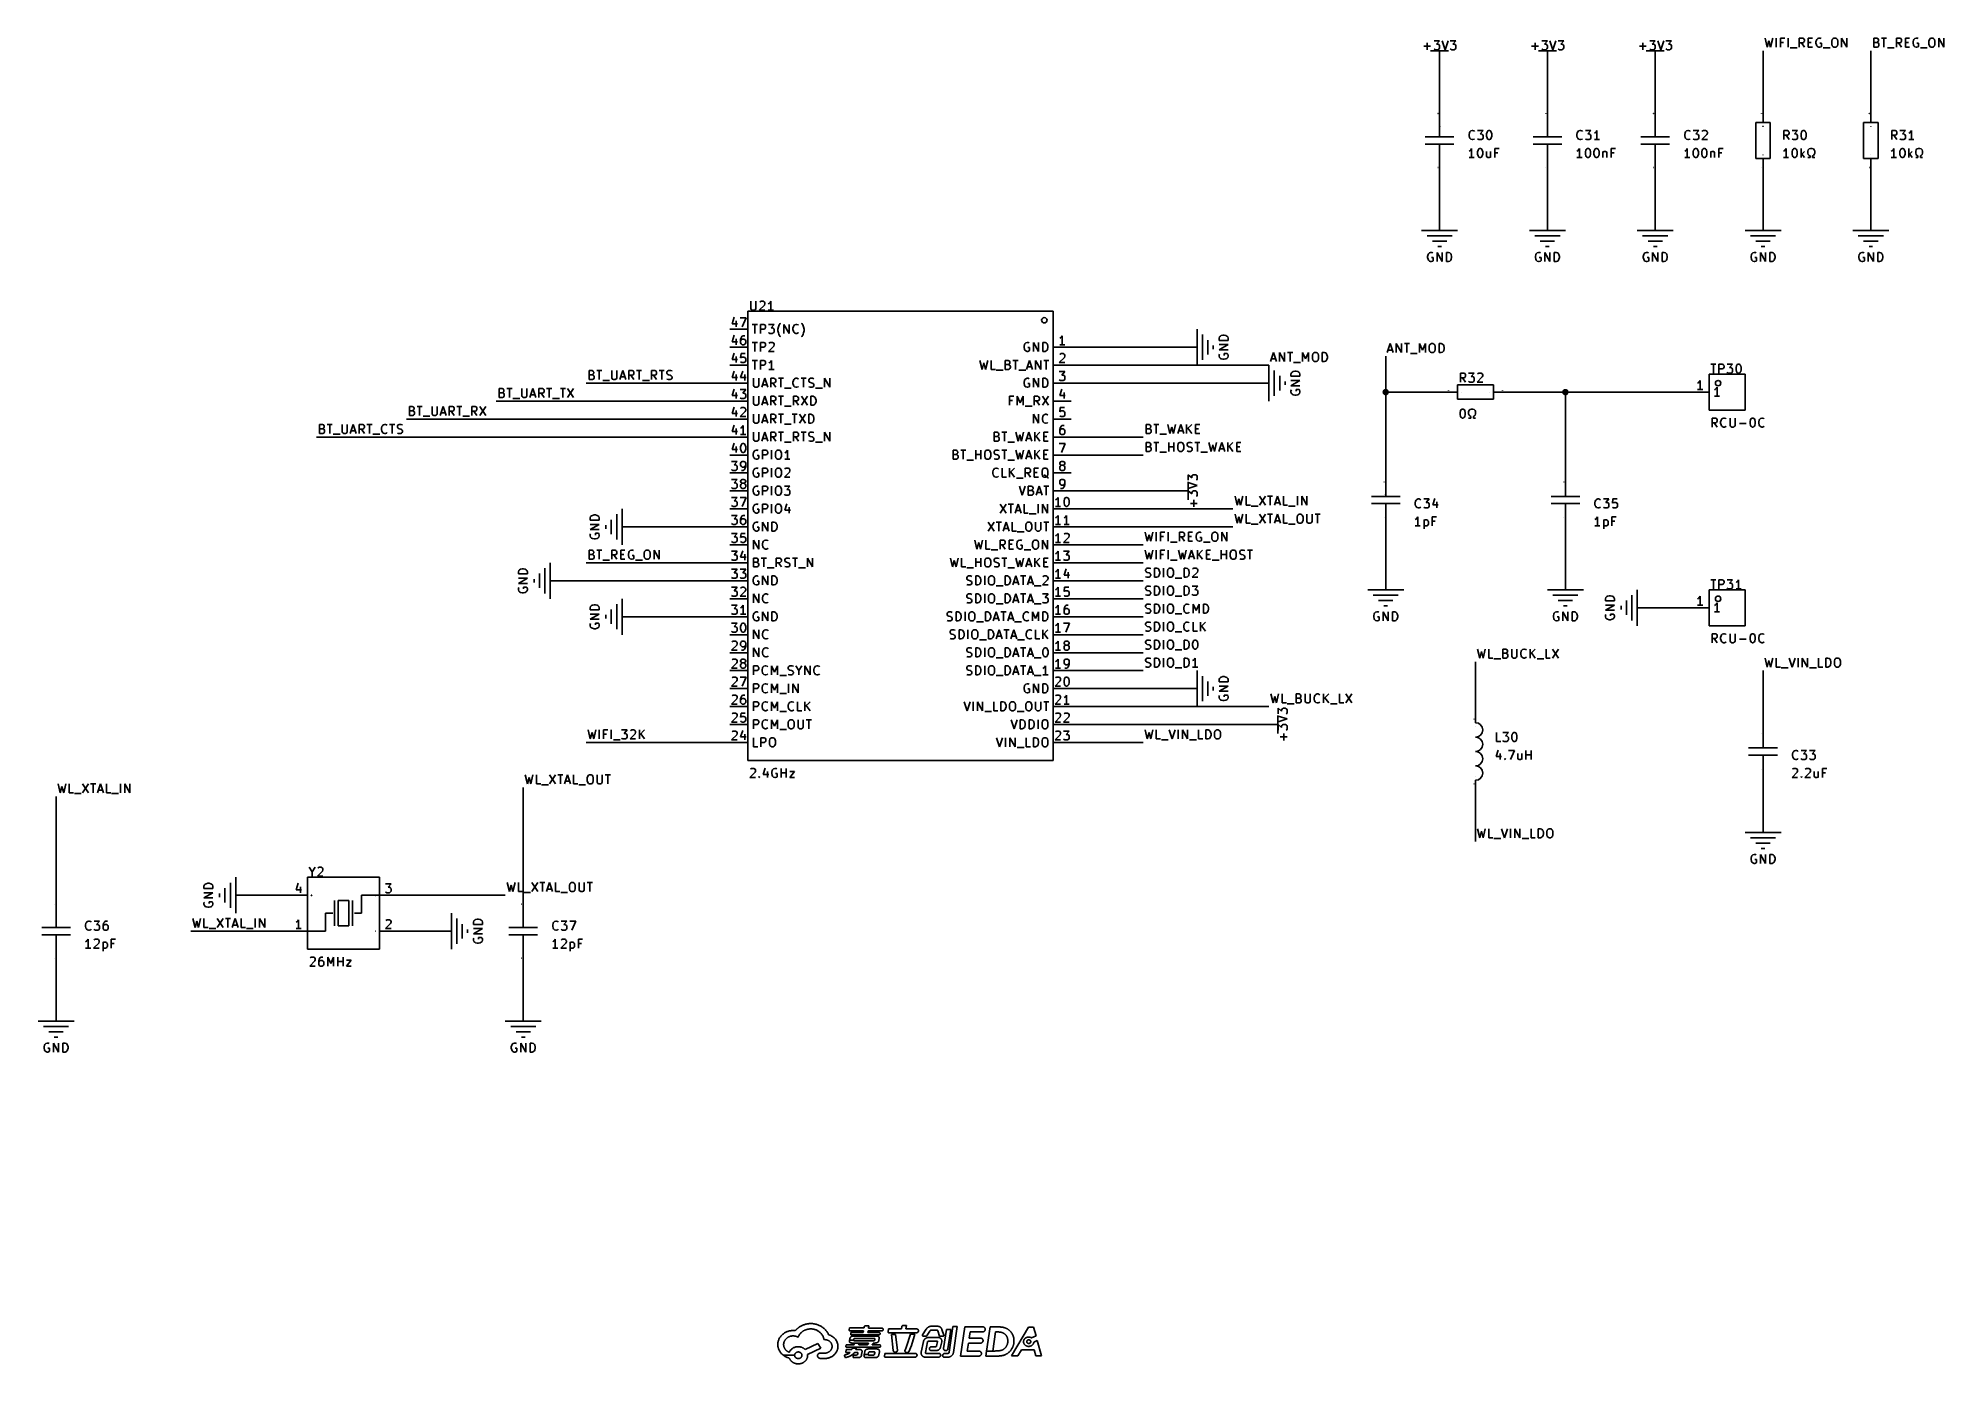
# Model space of a CAD drawing. Header units: millimetres. Extents: x 6 to 276, y -192 to -5.
import ezdxf

# ---------------------------------------------------------------- set-up
doc = ezdxf.new("R2010")
doc.units = ezdxf.units.MM
for name, color, linetype in [('BLUETHIRTYONE', 171, 'CONTINUOUS'), ('GREENSIXTYFIVE', 129, 'CONTINUOUS'), ('LIGHTGREEN', 92, 'CONTINUOUS'), ('LIGHTRED', 12, 'CONTINUOUS'), ('RED', 14, 'CONTINUOUS'), ('REDSIX', 19, 'CONTINUOUS')]:
    doc.layers.add(name, color=color, linetype=linetype)

msp = doc.modelspace()

# ---------------------------------------------------------------- linework, layer by layer
at = {"layer": 'BLUETHIRTYONE', "linetype": 'CONTINUOUS'}
for p, q in [((111.0058, -188.6621), (111.0391, -188.5711)), ((111.0391, -188.5711), (111.0772, -188.4817)), ((111.0772, -188.4817), (111.1201, -188.3941)), ((111.1201, -188.3941), (111.1677, -188.3084)), ((111.1677, -188.3084), (111.22, -188.2248)), ((111.22, -188.2248), (111.2769, -188.1434)), ((111.2769, -188.1434), (111.3383, -188.0644)), ((111.3383, -188.0644), (111.4042, -187.9879)), ((111.4042, -187.9879), (111.4744, -187.9139)), ((111.4744, -187.9139), (111.549, -187.8428)), ((111.549, -187.8428), (111.6269, -187.7747)), ((111.6269, -187.7747), (111.7079, -187.7106)), ((111.7079, -187.7106), (111.7919, -187.6505)), ((111.7919, -187.6505), (111.8786, -187.5946)), ((111.8786, -187.5946), (111.9679, -187.5428)), ((111.9675, -188.5565), (111.9327, -188.6059)), ((112.0049, -188.5088), (111.9675, -188.5565)), ((111.9679, -187.5428), (112.0597, -187.4953)), ((112.0446, -188.4628), (112.0049, -188.5088)), ((112.0866, -188.4186), (112.0446, -188.4628)), ((112.0597, -187.4953), (112.1539, -187.4521)), ((112.131, -188.3763), (112.0866, -188.4186)), ((112.1774, -188.336), (112.131, -188.3763)), ((112.1539, -187.4521), (112.2502, -187.4131)), ((112.226, -188.2977), (112.1774, -188.336)), ((112.2765, -188.2615), (112.226, -188.2977)), ((112.2502, -187.4131), (112.3486, -187.3786)), ((112.329, -188.2276), (112.2765, -188.2615)), ((112.3833, -188.1959), (112.329, -188.2276)), ((112.3486, -187.3786), (112.4488, -187.3485)), ((112.4394, -188.1665), (112.3833, -188.1959)), ((112.4971, -188.1396), (112.4394, -188.1665)), ((112.4488, -187.3485), (112.5508, -187.3229)), ((112.5563, -188.1152), (112.4971, -188.1396)), ((112.5508, -187.3229), (112.6544, -187.3018)), ((112.6171, -188.0933), (112.5563, -188.1152)), ((112.6793, -188.0741), (112.6171, -188.0933)), ((112.6544, -187.3018), (112.7593, -187.2853)), ((112.7428, -188.0577), (112.6793, -188.0741)), ((112.8075, -188.0441), (112.7428, -188.0577)), ((112.7593, -187.2853), (112.8656, -187.2734)), ((112.8734, -188.0333), (112.8075, -188.0441)), ((112.8656, -187.2734), (112.973, -187.2663)), ((112.9404, -188.0256), (112.8734, -188.0333)), ((113.0084, -188.0209), (112.9404, -188.0256)), ((112.973, -187.2663), (113.0814, -187.2639)), ((113.0772, -188.0193), (113.0084, -188.0209)), ((113.1259, -188.0201), (113.0772, -188.0193)), ((113.0814, -187.2639), (113.1204, -187.2642)), ((113.1204, -187.2642), (113.1593, -187.265)), ((113.1742, -188.0224), (113.1259, -188.0201)), ((113.1593, -187.265), (113.1981, -187.2664)), ((113.2219, -188.0262), (113.1742, -188.0224)), ((113.1981, -187.2664), (113.2367, -187.2684)), ((113.2692, -188.0315), (113.2219, -188.0262)), ((113.2367, -187.2684), (113.2752, -187.271)), ((113.3159, -188.0383), (113.2692, -188.0315)), ((113.2752, -187.271), (113.3136, -187.2743)), ((113.3136, -187.2743), (113.352, -187.2783)), ((113.362, -188.0465), (113.3159, -188.0383)), ((113.352, -187.2783), (113.3904, -187.2829)), ((113.4076, -188.0562), (113.362, -188.0465)), ((113.3904, -187.2829), (113.4213, -187.2454)), ((113.4525, -188.0672), (113.4076, -188.0562)), ((113.4213, -187.2454), (113.453, -187.2085)), ((113.4968, -188.0796), (113.4525, -188.0672)), ((113.453, -187.2085), (113.4855, -187.1722)), ((113.4855, -187.1722), (113.5187, -187.1364)), ((113.5404, -188.0934), (113.4968, -188.0796)), ((113.5187, -187.1364), (113.5527, -187.1011)), ((113.5834, -188.1085), (113.5404, -188.0934)), ((113.5527, -187.1011), (113.5874, -187.0665)), ((113.6256, -188.125), (113.5834, -188.1085)), ((113.5874, -187.0665), (113.6229, -187.0324)), ((113.6229, -187.0324), (113.6592, -186.9989)), ((113.6672, -188.1427), (113.6256, -188.125)), ((113.6592, -186.9989), (113.6961, -186.966)), ((113.7079, -188.1617), (113.6672, -188.1427)), ((113.6961, -186.966), (113.7338, -186.9337)), ((113.7479, -188.1819), (113.7079, -188.1617)), ((113.7338, -186.9337), (113.7723, -186.9021)), ((113.787, -188.2034), (113.7479, -188.1819)), ((113.7723, -186.9021), (113.8114, -186.8711)), ((113.8117, -188.1401), (113.787, -188.2034)), ((113.8114, -186.8711), (113.8512, -186.8407)), ((113.8389, -188.0779), (113.8117, -188.1401)), ((113.8687, -188.017), (113.8389, -188.0779)), ((113.8512, -186.8407), (113.8918, -186.8109)), ((113.901, -187.9574), (113.8687, -188.017)), ((113.8918, -186.8109), (113.933, -186.7818)), ((113.9357, -187.8992), (113.901, -187.9574)), ((113.933, -186.7818), (113.9749, -186.7534)), ((113.9728, -187.8423), (113.9357, -187.8992)), ((114.0122, -187.7869), (113.9728, -187.8423)), ((113.9749, -186.7534), (114.0636, -186.6967)), ((114.0539, -187.733), (114.0122, -187.7869)), ((114.0978, -187.6806), (114.0539, -187.733)), ((114.0636, -186.6967), (114.1542, -186.6435)), ((114.1438, -187.6299), (114.0978, -187.6806)), ((114.1918, -187.5808), (114.1438, -187.6299)), ((114.1542, -186.6435), (114.2467, -186.5938)), ((114.2419, -187.5334), (114.1918, -187.5808)), ((114.294, -187.4879), (114.2419, -187.5334)), ((114.2467, -186.5938), (114.3408, -186.5476)), ((114.3479, -187.4441), (114.294, -187.4879)), ((114.3408, -186.5476), (114.4367, -186.5049)), ((114.4036, -187.4023), (114.3479, -187.4441)), ((114.4611, -187.3624), (114.4036, -187.4023)), ((114.4367, -186.5049), (114.5342, -186.4658)), ((114.5203, -187.3244), (114.4611, -187.3624)), ((114.5812, -187.2886), (114.5203, -187.3244)), ((114.5342, -186.4658), (114.6332, -186.4303)), ((114.6437, -187.2548), (114.5812, -187.2886)), ((114.6332, -186.4303), (114.7336, -186.3984)), ((114.7076, -187.2232), (114.6437, -187.2548)), ((114.7731, -187.1938), (114.7076, -187.2232)), ((114.7336, -186.3984), (114.8353, -186.3702)), ((114.8399, -187.1667), (114.7731, -187.1938)), ((114.8353, -186.3702), (114.9383, -186.3456)), ((114.9081, -187.1419), (114.8399, -187.1667)), ((114.9775, -187.1195), (114.9081, -187.1419)), ((114.9383, -186.3456), (115.0425, -186.3248)), ((115.0482, -187.0995), (114.9775, -187.1195)), ((115.0425, -186.3248), (115.1478, -186.3076)), ((115.1201, -187.082), (115.0482, -187.0995)), ((115.193, -187.0671), (115.1201, -187.082)), ((115.1478, -186.3076), (115.2541, -186.2943)), ((115.267, -187.0547), (115.193, -187.0671)), ((115.2541, -186.2943), (115.3614, -186.2847)), ((115.3419, -187.045), (115.267, -187.0547)), ((115.4178, -187.038), (115.3419, -187.045)), ((115.3614, -186.2847), (115.4695, -186.2789)), ((115.4945, -187.0338), (115.4178, -187.038)), ((115.4695, -186.2789), (115.5783, -186.277)), ((115.5721, -187.0324), (115.4945, -187.0338)), ((115.6622, -187.0343), (115.5721, -187.0324)), ((115.5783, -186.277), (115.704, -186.2796)), ((115.7512, -187.04), (115.6622, -187.0343)), ((115.704, -186.2796), (115.8288, -186.2874)), ((115.839, -187.0494), (115.7512, -187.04)), ((115.8288, -186.2874), (115.9526, -186.3003)), ((115.9256, -187.0625), (115.839, -187.0494)), ((116.0108, -187.0791), (115.9256, -187.0625)), ((115.9526, -186.3003), (116.0752, -186.3183)), ((116.0945, -187.0991), (116.0108, -187.0791)), ((116.0752, -186.3183), (116.1965, -186.3414)), ((116.1766, -187.1225), (116.0945, -187.0991)), ((116.2571, -187.1492), (116.1766, -187.1225)), ((116.1965, -186.3414), (116.3162, -186.3694)), ((116.3358, -187.1791), (116.2571, -187.1492)), ((116.3162, -186.3694), (116.4342, -186.4022)), ((116.4127, -187.212), (116.3358, -187.1791)), ((116.4876, -187.248), (116.4127, -187.212)), ((116.4342, -186.4022), (116.5504, -186.44)), ((116.5605, -187.287), (116.4876, -187.248)), ((116.5504, -186.44), (116.6646, -186.4825)), ((116.6313, -187.3288), (116.5605, -187.287)), ((116.6998, -187.3733), (116.6313, -187.3288)), ((116.6646, -186.4825), (116.7765, -186.5297)), ((116.7659, -187.4205), (116.6998, -187.3733)), ((116.8296, -187.4703), (116.7659, -187.4205)), ((116.7765, -186.5297), (116.8861, -186.5816)), ((116.8909, -187.5226), (116.8296, -187.4703)), ((116.8861, -186.5816), (116.9931, -186.6381)), ((116.9494, -187.5773), (116.8909, -187.5226)), ((117.0053, -187.6344), (116.9494, -187.5773)), ((116.9931, -186.6381), (117.0974, -186.6991)), ((117.0584, -187.6937), (117.0053, -187.6344)), ((117.1085, -187.7551), (117.0584, -187.6937)), ((117.0974, -186.6991), (117.1989, -186.7647)), ((117.1556, -187.8186), (117.1085, -187.7551)), ((117.1997, -187.8841), (117.1556, -187.8186)), ((117.1989, -186.7647), (117.2973, -186.8346)), ((117.2405, -187.9515), (117.1997, -187.8841)), ((117.278, -188.0208), (117.2405, -187.9515)), ((117.3122, -188.0917), (117.278, -188.0208)), ((117.2973, -186.8346), (117.3926, -186.909)), ((117.3429, -188.1643), (117.3122, -188.0917)), ((117.37, -188.2384), (117.3429, -188.1643)), ((117.3934, -188.314), (117.37, -188.2384)), ((117.3926, -186.909), (117.4527, -186.9592)), ((117.413, -188.391), (117.3934, -188.314)), ((117.4288, -188.4693), (117.413, -188.391)), ((117.4406, -188.5488), (117.4288, -188.4693)), ((117.4531, -188.5476), (117.4406, -188.5488)), ((117.4527, -186.9592), (117.5108, -187.011)), ((117.4657, -188.5466), (117.4531, -188.5476)), ((117.4783, -188.5459), (117.4657, -188.5466)), ((117.4909, -188.5455), (117.4783, -188.5459)), ((117.5037, -188.5452), (117.4909, -188.5455)), ((117.5166, -188.5451), (117.5037, -188.5452)), ((117.5108, -187.011), (117.5671, -187.0643)), ((117.5429, -188.545), (117.5166, -188.5451)), ((117.5969, -188.5462), (117.5429, -188.545)), ((117.5671, -187.0643), (117.6214, -187.1191)), ((117.6503, -188.5499), (117.5969, -188.5462)), ((117.6214, -187.1191), (117.6737, -187.1752)), ((117.7028, -188.556), (117.6503, -188.5499)), ((117.6737, -187.1752), (117.724, -187.2326)), ((117.7545, -188.5644), (117.7028, -188.556)), ((117.724, -187.2326), (117.7724, -187.2913)), ((117.8053, -188.575), (117.7545, -188.5644)), ((117.7724, -187.2913), (117.8187, -187.3512)), ((117.8551, -188.5879), (117.8053, -188.575)), ((117.8187, -187.3512), (117.863, -187.4123)), ((117.863, -187.4123), (117.9052, -187.4744)), ((117.9052, -187.4744), (117.9454, -187.5377)), ((117.9454, -187.5377), (117.9835, -187.6019)), ((117.9835, -187.6019), (118.0196, -187.667)), ((118.0196, -187.667), (118.0535, -187.733)), ((118.0535, -187.733), (118.0853, -187.7998)), ((118.0853, -187.7998), (118.1149, -187.8674)), ((118.1149, -187.8674), (118.2549, -187.913)), ((118.2549, -187.913), (118.3896, -187.9682)), ((118.3896, -187.9682), (118.5184, -188.0325)), ((118.5184, -188.0325), (118.6408, -188.1056)), ((118.6408, -188.1056), (118.7563, -188.187)), ((118.7563, -188.187), (118.8642, -188.2762)), ((118.8642, -188.2762), (118.9642, -188.3727)), ((118.9642, -188.3727), (119.0557, -188.4762)), ((119.0557, -188.4762), (119.1381, -188.5861)), ((120.9939, -187.1959), (120.9942, -187.19)), ((120.9942, -187.2017), (120.9939, -187.1959)), ((120.9942, -187.19), (120.9948, -187.1842)), ((120.9948, -187.2076), (120.9942, -187.2017)), ((120.9948, -187.1842), (120.996, -187.1785)), ((120.9959, -187.2135), (120.9948, -187.2076)), ((120.9973, -187.2194), (120.9959, -187.2135)), ((120.996, -187.1785), (121.0502, -186.8995)), ((120.9992, -187.2252), (120.9973, -187.2194)), ((121.0014, -187.231), (120.9992, -187.2252)), ((121.004, -187.2368), (121.0014, -187.231)), ((121.007, -187.2424), (121.004, -187.2368)), ((121.0102, -187.248), (121.007, -187.2424)), ((121.0139, -187.2535), (121.0102, -187.248)), ((121.0178, -187.2588), (121.0139, -187.2535)), ((121.022, -187.2641), (121.0178, -187.2588)), ((121.0265, -187.2691), (121.022, -187.2641)), ((121.0313, -187.274), (121.0265, -187.2691)), ((121.0363, -187.2787), (121.0313, -187.274)), ((121.0416, -187.2832), (121.0363, -187.2787)), ((121.0472, -187.2876), (121.0416, -187.2832)), ((121.0529, -187.2916), (121.0472, -187.2876)), ((121.0502, -186.8995), (123.1087, -186.8995)), ((121.0589, -187.2955), (121.0529, -187.2916)), ((121.0588, -188.5986), (121.0878, -188.4292)), ((121.0651, -187.299), (121.0589, -187.2955)), ((121.0714, -187.3023), (121.0651, -187.299)), ((121.078, -187.3053), (121.0714, -187.3023)), ((121.0846, -187.3081), (121.078, -187.3053)), ((121.0915, -187.3104), (121.0846, -187.3081)), ((121.0878, -188.4292), (121.0993, -188.3826)), ((121.0985, -187.3125), (121.0915, -187.3104)), ((121.1056, -187.3142), (121.0985, -187.3125)), ((121.0993, -188.3826), (121.1132, -188.339)), ((121.1128, -187.3155), (121.1056, -187.3142)), ((121.1201, -187.3165), (121.1128, -187.3155)), ((121.1132, -188.339), (121.1211, -188.3182)), ((121.1275, -187.317), (121.1201, -187.3165)), ((121.1211, -188.3182), (121.1296, -188.2982)), ((123.0399, -187.317), (121.1275, -187.317)), ((121.1296, -188.2982), (121.1387, -188.2789)), ((121.1387, -188.2789), (121.1485, -188.2603)), ((121.1485, -188.2603), (121.1589, -188.2425)), ((121.1589, -188.2425), (121.1699, -188.2255)), ((121.1699, -188.2255), (121.1815, -188.2091)), ((121.1815, -188.2091), (121.1938, -188.1935)), ((121.1938, -188.1935), (121.2067, -188.1787)), ((121.2067, -188.1787), (121.2202, -188.1646)), ((121.2196, -187.7621), (121.2199, -187.7556)), ((121.2198, -187.7686), (121.2196, -187.7621)), ((121.2203, -187.775), (121.2198, -187.7686)), ((121.2199, -187.7556), (121.2205, -187.7489)), ((121.2202, -188.1646), (121.2343, -188.1512)), ((121.2212, -187.7812), (121.2203, -187.775)), ((121.2205, -187.7489), (121.2214, -187.7422)), ((121.2224, -187.7874), (121.2212, -187.7812)), ((121.2214, -187.7422), (121.2611, -187.5239)), ((121.2239, -187.7934), (121.2224, -187.7874)), ((121.2258, -187.7992), (121.2239, -187.7934)), ((121.228, -187.805), (121.2258, -187.7992)), ((121.2305, -187.8105), (121.228, -187.805)), ((121.2333, -187.8159), (121.2305, -187.8105)), ((121.2365, -187.8211), (121.2333, -187.8159)), ((121.2343, -188.1512), (121.2491, -188.1386)), ((121.2399, -187.8262), (121.2365, -187.8211)), ((121.2436, -187.831), (121.2399, -187.8262)), ((121.2475, -187.8357), (121.2436, -187.831)), ((121.2518, -187.8401), (121.2475, -187.8357)), ((121.2491, -188.1386), (121.2645, -188.1268)), ((121.2563, -187.8443), (121.2518, -187.8401)), ((121.261, -187.8483), (121.2563, -187.8443)), ((121.2661, -187.852), (121.261, -187.8483)), ((121.2611, -187.5239), (123.0002, -187.5239)), ((121.2645, -188.1268), (121.2805, -188.1157)), ((121.2713, -187.8555), (121.2661, -187.852)), ((121.2768, -187.8587), (121.2713, -187.8555)), ((121.2825, -187.8617), (121.2768, -187.8587)), ((121.2805, -188.1157), (121.2971, -188.1053)), ((121.2884, -187.8644), (121.2825, -187.8617)), ((121.2945, -187.8668), (121.2884, -187.8644)), ((121.3008, -187.869), (121.2945, -187.8668)), ((121.2971, -188.1053), (121.3144, -188.0957)), ((121.3073, -187.8708), (121.3008, -187.869)), ((121.314, -187.8723), (121.3073, -187.8708)), ((121.3209, -187.8735), (121.314, -187.8723)), ((121.3144, -188.0957), (121.3323, -188.0869)), ((121.328, -187.8743), (121.3209, -187.8735)), ((121.3352, -187.8749), (121.328, -187.8743)), ((121.3323, -188.0869), (121.3508, -188.0788)), ((121.3425, -187.875), (121.3352, -187.8749)), ((125.1944, -187.875), (121.3425, -187.875)), ((121.3508, -188.0788), (121.3699, -188.0715)), ((121.3699, -188.0715), (121.3896, -188.0649)), ((121.3896, -188.0649), (121.41, -188.0591)), ((121.41, -188.0591), (121.431, -188.0541)), ((121.431, -188.0541), (121.4526, -188.0499)), ((121.4526, -188.0499), (121.4749, -188.0464)), ((121.4749, -188.0464), (121.4977, -188.0437)), ((121.4977, -188.0437), (121.5212, -188.0417)), ((121.5212, -188.0417), (121.5454, -188.0405)), ((121.5454, -188.0405), (121.5701, -188.0402)), ((121.5701, -188.0402), (124.8603, -188.0402)), ((121.6352, -188.5819), (121.6347, -188.5904)), ((121.6359, -188.5731), (121.6352, -188.5819)), ((121.6369, -188.564), (121.6359, -188.5731)), ((121.6494, -188.4786), (121.6369, -188.564)), ((121.6507, -188.472), (121.6494, -188.4786)), ((121.6523, -188.4656), (121.6507, -188.472)), ((121.654, -188.4595), (121.6523, -188.4656)), ((121.656, -188.4537), (121.654, -188.4595)), ((121.6583, -188.4482), (121.656, -188.4537)), ((121.6608, -188.4429), (121.6583, -188.4482)), ((121.6635, -188.4378), (121.6608, -188.4429)), ((121.6664, -188.433), (121.6635, -188.4378)), ((121.6695, -188.4285), (121.6664, -188.433)), ((121.6729, -188.4242), (121.6695, -188.4285)), ((121.6765, -188.4201), (121.6729, -188.4242)), ((121.6803, -188.4163), (121.6765, -188.4201)), ((121.6842, -188.4126), (121.6803, -188.4163)), ((121.6884, -188.4093), (121.6842, -188.4126)), ((121.6928, -188.4061), (121.6884, -188.4093)), ((121.6974, -188.4031), (121.6928, -188.4061)), ((121.7022, -188.4004), (121.6974, -188.4031)), ((121.7072, -188.3979), (121.7022, -188.4004)), ((121.7124, -188.3955), (121.7072, -188.3979)), ((121.7178, -188.3934), (121.7124, -188.3955)), ((121.7233, -188.3915), (121.7178, -188.3934)), ((121.729, -188.3897), (121.7233, -188.3915)), ((121.7349, -188.3881), (121.729, -188.3897)), ((121.741, -188.3868), (121.7349, -188.3881)), ((121.7473, -188.3856), (121.741, -188.3868)), ((121.7537, -188.3845), (121.7473, -188.3856)), ((121.767, -188.383), (121.7537, -188.3845)), ((121.781, -188.3821), (121.767, -188.383)), ((121.7956, -188.3818), (121.781, -188.3821)), ((124.5242, -188.3818), (121.7956, -188.3818)), ((123.0002, -187.5239), (123.0399, -187.317)), ((123.1087, -186.8995), (123.1359, -186.7059)), ((123.1359, -186.7059), (123.1372, -186.7003)), ((123.1372, -186.7003), (123.1387, -186.6948)), ((123.1387, -186.6948), (123.1405, -186.6895)), ((123.1405, -186.6895), (123.1425, -186.6843)), ((123.1425, -186.6843), (123.1447, -186.6793)), ((123.1447, -186.6793), (123.1471, -186.6744)), ((123.1471, -186.6744), (123.1497, -186.6697)), ((123.1497, -186.6697), (123.1525, -186.6652)), ((123.1525, -186.6652), (123.1554, -186.6608)), ((123.1554, -186.6608), (123.1586, -186.6565)), ((123.1586, -186.6565), (123.1619, -186.6525)), ((123.1619, -186.6525), (123.1654, -186.6486)), ((123.1654, -186.6486), (123.169, -186.6449)), ((123.169, -186.6449), (123.1728, -186.6413)), ((123.1728, -186.6413), (123.1767, -186.6379)), ((123.1767, -186.6379), (123.1808, -186.6347)), ((123.1808, -186.6347), (123.1849, -186.6317)), ((123.1849, -186.6317), (123.1892, -186.6289)), ((123.1892, -186.6289), (123.1936, -186.6262)), ((123.1936, -186.6262), (123.1981, -186.6237)), ((123.1981, -186.6237), (123.2027, -186.6214)), ((123.2027, -186.6214), (123.2074, -186.6193)), ((123.2074, -186.6193), (123.2121, -186.6174)), ((123.2121, -186.6174), (123.2169, -186.6157)), ((123.2169, -186.6157), (123.2218, -186.6142)), ((123.2218, -186.6142), (123.2267, -186.6128)), ((123.2267, -186.6128), (123.2317, -186.6117)), ((123.2317, -186.6117), (123.2367, -186.6108)), ((123.2367, -186.6108), (123.2417, -186.6101)), ((123.2417, -186.6101), (123.2468, -186.6095)), ((123.2468, -186.6095), (123.2519, -186.6092)), ((123.2519, -186.6092), (123.257, -186.6091)), ((123.257, -186.6091), (123.804, -186.6091)), ((123.6954, -187.3151), (123.6557, -187.522)), ((123.6557, -187.522), (125.1944, -187.522)), ((125.5952, -187.3151), (123.6954, -187.3151)), ((123.804, -186.6091), (123.7497, -186.9014)), ((123.7497, -186.9014), (125.5952, -186.9014)), ((124.5412, -188.3822), (124.5242, -188.3818)), ((124.5569, -188.3835), (124.5412, -188.3822)), ((124.5643, -188.3844), (124.5569, -188.3835)), ((124.5714, -188.3855), (124.5643, -188.3844)), ((124.5781, -188.3868), (124.5714, -188.3855)), ((124.5845, -188.3884), (124.5781, -188.3868)), ((124.5907, -188.3901), (124.5845, -188.3884)), ((124.5965, -188.392), (124.5907, -188.3901)), ((124.602, -188.3941), (124.5965, -188.392)), ((124.6071, -188.3964), (124.602, -188.3941)), ((124.612, -188.3989), (124.6071, -188.3964)), ((124.6165, -188.4015), (124.612, -188.3989)), ((124.6208, -188.4044), (124.6165, -188.4015)), ((124.6247, -188.4074), (124.6208, -188.4044)), ((124.6283, -188.4106), (124.6247, -188.4074)), ((124.6261, -188.5981), (124.6299, -188.5816)), ((124.6316, -188.414), (124.6283, -188.4106)), ((124.6299, -188.5816), (124.6328, -188.564)), ((124.6346, -188.4175), (124.6316, -188.414)), ((124.6328, -188.564), (124.6453, -188.4786)), ((124.6373, -188.4213), (124.6346, -188.4175)), ((124.6396, -188.4252), (124.6373, -188.4213)), ((124.6417, -188.4292), (124.6396, -188.4252)), ((124.6435, -188.4334), (124.6417, -188.4292)), ((124.6449, -188.4378), (124.6435, -188.4334)), ((124.646, -188.4424), (124.6449, -188.4378)), ((124.6453, -188.4786), (124.6463, -188.473)), ((124.6468, -188.4471), (124.646, -188.4424)), ((124.6463, -188.473), (124.647, -188.4675)), ((124.6474, -188.452), (124.6468, -188.4471)), ((124.647, -188.4675), (124.6475, -188.4622)), ((124.6476, -188.457), (124.6474, -188.452)), ((124.6475, -188.4622), (124.6476, -188.457)), ((124.8603, -188.0402), (124.8888, -188.0405)), ((124.8888, -188.0405), (124.9161, -188.0416)), ((124.9161, -188.0416), (124.9423, -188.0434)), ((124.9423, -188.0434), (124.9674, -188.0459)), ((124.9674, -188.0459), (124.9914, -188.0491)), ((124.9914, -188.0491), (125.0143, -188.053)), ((125.0143, -188.053), (125.0362, -188.0576)), ((125.0362, -188.0576), (125.057, -188.0629)), ((125.057, -188.0629), (125.0767, -188.069)), ((125.0767, -188.069), (125.0953, -188.0757)), ((125.0953, -188.0757), (125.1129, -188.0832)), ((125.1129, -188.0832), (125.1295, -188.0914)), ((125.1295, -188.0914), (125.145, -188.1003)), ((125.145, -188.1003), (125.1594, -188.1099)), ((125.1594, -188.1099), (125.1728, -188.1202)), ((125.1728, -188.1202), (125.1853, -188.1313)), ((125.1853, -188.1313), (125.1966, -188.143)), ((125.1944, -187.522), (125.2057, -187.5223)), ((125.2032, -187.8749), (125.1944, -187.875)), ((125.1966, -188.143), (125.207, -188.1555)), ((125.2118, -187.8743), (125.2032, -187.8749)), ((125.2057, -187.5223), (125.2167, -187.5231)), ((125.207, -188.1555), (125.2164, -188.1686)), ((125.2487, -188.4046), (125.209, -188.6361)), ((125.2204, -187.8735), (125.2118, -187.8743)), ((125.2164, -188.1686), (125.2247, -188.1825)), ((125.2167, -187.5231), (125.2276, -187.5245)), ((125.2289, -187.8723), (125.2204, -187.8735)), ((125.2247, -188.1825), (125.2321, -188.1971)), ((125.2276, -187.5245), (125.2383, -187.5264)), ((125.2373, -187.8707), (125.2289, -187.8723)), ((125.2321, -188.1971), (125.2384, -188.2124)), ((125.2455, -187.8689), (125.2373, -187.8707)), ((125.2383, -187.5264), (125.2487, -187.5288)), ((125.2384, -188.2124), (125.2438, -188.2284)), ((125.2438, -188.2284), (125.2482, -188.2451)), ((125.2537, -187.8667), (125.2455, -187.8689)), ((125.2482, -188.2451), (125.2516, -188.2626)), ((125.2487, -187.5288), (125.2588, -187.5317)), ((125.2519, -188.3821), (125.2487, -188.4046)), ((125.2516, -188.2626), (125.254, -188.2807)), ((125.2542, -188.3604), (125.2519, -188.3821)), ((125.2616, -187.8642), (125.2537, -187.8667)), ((125.254, -188.2807), (125.2555, -188.2996)), ((125.2556, -188.3394), (125.2542, -188.3604)), ((125.2555, -188.2996), (125.256, -188.3192)), ((125.256, -188.3192), (125.2556, -188.3394)), ((125.2588, -187.5317), (125.2687, -187.535)), ((125.2694, -187.8614), (125.2616, -187.8642)), ((125.2687, -187.535), (125.2784, -187.5389)), ((125.2771, -187.8583), (125.2694, -187.8614)), ((125.2845, -187.855), (125.2771, -187.8583)), ((125.2784, -187.5389), (125.2877, -187.5431)), ((125.2918, -187.8513), (125.2845, -187.855)), ((125.2877, -187.5431), (125.2967, -187.5478)), ((125.2989, -187.8474), (125.2918, -187.8513)), ((125.2967, -187.5478), (125.3053, -187.5529)), ((125.3058, -187.8432), (125.2989, -187.8474)), ((125.3053, -187.5529), (125.3137, -187.5585)), ((125.3124, -187.8387), (125.3058, -187.8432)), ((125.3189, -187.834), (125.3124, -187.8387)), ((125.3137, -187.5585), (125.3216, -187.5643)), ((125.3251, -187.829), (125.3189, -187.834)), ((125.3216, -187.5643), (125.3292, -187.5706)), ((125.331, -187.8238), (125.3251, -187.829)), ((125.3292, -187.5706), (125.3364, -187.5772)), ((125.3367, -187.8184), (125.331, -187.8238)), ((125.3364, -187.5772), (125.3431, -187.5842)), ((125.3421, -187.8127), (125.3367, -187.8184)), ((125.3472, -187.8068), (125.3421, -187.8127)), ((125.3431, -187.5842), (125.3495, -187.5915)), ((125.3521, -187.8006), (125.3472, -187.8068)), ((125.3495, -187.5915), (125.3554, -187.599)), ((125.3566, -187.7943), (125.3521, -187.8006)), ((125.3554, -187.599), (125.3608, -187.6069)), ((125.3609, -187.7878), (125.3566, -187.7943)), ((125.3608, -187.6069), (125.3658, -187.6151)), ((125.3648, -187.781), (125.3609, -187.7878)), ((125.3683, -187.7741), (125.3648, -187.781)), ((125.3658, -187.6151), (125.3702, -187.6235)), ((125.3716, -187.767), (125.3683, -187.7741)), ((125.3702, -187.6235), (125.3742, -187.6321)), ((125.3745, -187.7597), (125.3716, -187.767)), ((125.3742, -187.6321), (125.3776, -187.641)), ((125.377, -187.7522), (125.3745, -187.7597)), ((125.3791, -187.7446), (125.377, -187.7522)), ((125.3776, -187.641), (125.3805, -187.6501)), ((125.3809, -187.7368), (125.3791, -187.7446)), ((125.3805, -187.6501), (125.3829, -187.6594)), ((125.3823, -187.7289), (125.3809, -187.7368)), ((125.3843, -187.7186), (125.3823, -187.7289)), ((125.3829, -187.6594), (125.3846, -187.6689)), ((125.3856, -187.7084), (125.3843, -187.7186)), ((125.3846, -187.6689), (125.3858, -187.6786)), ((125.3863, -187.6984), (125.3856, -187.7084)), ((125.3858, -187.6786), (125.3864, -187.6884)), ((125.3864, -187.6884), (125.3863, -187.6984)), ((125.5952, -186.9014), (125.6077, -186.9017)), ((125.6065, -187.3149), (125.5952, -187.3151)), ((125.6176, -187.3143), (125.6065, -187.3149)), ((125.6077, -186.9017), (125.6199, -186.9027)), ((125.6285, -187.3132), (125.6176, -187.3143)), ((125.6199, -186.9027), (125.632, -186.9042)), ((125.6393, -187.3118), (125.6285, -187.3132)), ((125.632, -186.9042), (125.6439, -186.9064)), ((125.6498, -187.3099), (125.6393, -187.3118)), ((125.6439, -186.9064), (125.6555, -186.9091)), ((125.6601, -187.3077), (125.6498, -187.3099)), ((125.6555, -186.9091), (125.6669, -186.9124)), ((125.6702, -187.3051), (125.6601, -187.3077)), ((125.6669, -186.9124), (125.6781, -186.9163)), ((125.6801, -187.3021), (125.6702, -187.3051)), ((125.6781, -186.9163), (125.6889, -186.9207)), ((125.6898, -187.2987), (125.6801, -187.3021)), ((125.6889, -186.9207), (125.6995, -186.9256)), ((125.6991, -187.295), (125.6898, -187.2987)), ((125.7083, -187.291), (125.6991, -187.295)), ((125.6995, -186.9256), (125.7097, -186.931)), ((125.7171, -187.2866), (125.7083, -187.291)), ((125.7097, -186.931), (125.7197, -186.9369)), ((125.7257, -187.2819), (125.7171, -187.2866)), ((125.7197, -186.9369), (125.7293, -186.9432)), ((125.734, -187.2769), (125.7257, -187.2819)), ((125.7293, -186.9432), (125.7385, -186.95)), ((125.742, -187.2716), (125.734, -187.2769)), ((125.7385, -186.95), (125.7473, -186.9573)), ((125.7497, -187.266), (125.742, -187.2716)), ((125.7473, -186.9573), (125.7558, -186.965)), ((125.7571, -187.2602), (125.7497, -187.266)), ((125.7558, -186.965), (125.7638, -186.973)), ((125.7641, -187.254), (125.7571, -187.2602)), ((125.7638, -186.973), (125.7714, -186.9815)), ((125.7709, -187.2476), (125.7641, -187.254)), ((125.7772, -187.2409), (125.7709, -187.2476)), ((125.7714, -186.9815), (125.7786, -186.9903)), ((125.7832, -187.234), (125.7772, -187.2409)), ((125.7786, -186.9903), (125.7853, -186.9995)), ((125.7889, -187.2268), (125.7832, -187.234)), ((125.7853, -186.9995), (125.7915, -187.0091)), ((125.7941, -187.2195), (125.7889, -187.2268)), ((125.7915, -187.0091), (125.7973, -187.0189)), ((125.799, -187.2119), (125.7941, -187.2195)), ((125.7973, -187.0189), (125.8025, -187.0291)), ((125.8035, -187.204), (125.799, -187.2119)), ((125.8025, -187.0291), (125.8072, -187.0396)), ((125.8075, -187.196), (125.8035, -187.204)), ((125.8072, -187.0396), (125.8113, -187.0503)), ((125.8112, -187.1878), (125.8075, -187.196)), ((125.8144, -187.1795), (125.8112, -187.1878)), ((125.8113, -187.0503), (125.8149, -187.0613)), ((125.8172, -187.1709), (125.8144, -187.1795)), ((125.8149, -187.0613), (125.8179, -187.0726)), ((125.8195, -187.1622), (125.8172, -187.1709)), ((125.8179, -187.0726), (125.8203, -187.0841)), ((125.8214, -187.1533), (125.8195, -187.1622)), ((125.8203, -187.0841), (125.8221, -187.0958)), ((125.8228, -187.1443), (125.8214, -187.1533)), ((125.8221, -187.0958), (125.8233, -187.1076)), ((125.8236, -187.1319), (125.8228, -187.1443)), ((125.8233, -187.1076), (125.8238, -187.1197)), ((125.8238, -187.1197), (125.8236, -187.1319)), ((126.5117, -187.4499), (126.5118, -187.4431)), ((126.5119, -187.4563), (126.5117, -187.4499)), ((126.5118, -187.4399), (126.512, -187.4369)), ((126.5118, -187.4431), (126.5118, -187.4399)), ((126.5124, -187.4626), (126.5119, -187.4563)), ((126.512, -187.4369), (126.5122, -187.4339)), ((126.5122, -187.4339), (126.5124, -187.4324)), ((126.5124, -187.4324), (126.5126, -187.431)), ((126.5133, -187.4688), (126.5124, -187.4626)), ((126.5126, -187.431), (126.5129, -187.4295)), ((126.5129, -187.4295), (126.5131, -187.4281)), ((126.5131, -187.4281), (126.5135, -187.4267)), ((126.5145, -187.4749), (126.5133, -187.4688)), ((126.5135, -187.4267), (126.5138, -187.4252)), ((126.5138, -187.4252), (126.5535, -187.0362)), ((126.516, -187.4809), (126.5145, -187.4749)), ((126.5178, -187.4868), (126.516, -187.4809)), ((126.52, -187.4926), (126.5178, -187.4868)), ((126.5224, -187.4983), (126.52, -187.4926)), ((126.5251, -187.5039), (126.5224, -187.4983)), ((126.5281, -187.5093), (126.5251, -187.5039)), ((126.5314, -187.5146), (126.5281, -187.5093)), ((126.535, -187.5197), (126.5314, -187.5146)), ((126.5388, -187.5246), (126.535, -187.5197)), ((126.5428, -187.5294), (126.5388, -187.5246)), ((126.5471, -187.534), (126.5428, -187.5294)), ((126.5517, -187.5384), (126.5471, -187.534)), ((126.5564, -187.5426), (126.5517, -187.5384)), ((126.5535, -187.0362), (128.399, -187.0343)), ((126.5614, -187.5466), (126.5564, -187.5426)), ((126.5666, -187.5504), (126.5614, -187.5466)), ((126.572, -187.554), (126.5666, -187.5504)), ((126.5776, -187.5574), (126.572, -187.554)), ((126.5833, -187.5605), (126.5776, -187.5574)), ((126.5893, -187.5634), (126.5833, -187.5605)), ((126.5954, -187.566), (126.5893, -187.5634)), ((126.6017, -187.5684), (126.5954, -187.566)), ((126.6081, -187.5705), (126.6017, -187.5684)), ((126.6147, -187.5723), (126.6081, -187.5705)), ((126.6214, -187.5739), (126.6147, -187.5723)), ((126.6283, -187.5751), (126.6214, -187.5739)), ((126.6353, -187.5761), (126.6283, -187.5751)), ((126.6423, -187.5767), (126.6353, -187.5761)), ((126.6495, -187.5771), (126.6423, -187.5767)), ((126.6495, -187.579), (126.6495, -187.5771)), ((130.4868, -187.579), (126.6495, -187.579)), ((126.9773, -187.8086), (126.9773, -187.8067)), ((126.9773, -187.8067), (127.5681, -187.8067)), ((127.2445, -190.1032), (126.9773, -187.8086)), ((127.5681, -187.8067), (127.8207, -190.0197)), ((128.399, -187.0343), (128.4679, -186.668)), ((128.4679, -186.668), (128.4689, -186.662)), ((128.4689, -186.662), (128.4701, -186.6561)), ((128.4701, -186.6561), (128.4716, -186.6503)), ((128.4716, -186.6503), (128.4733, -186.6446)), ((128.4733, -186.6446), (128.4754, -186.6391)), ((128.4754, -186.6391), (128.4777, -186.6337)), ((128.4777, -186.6337), (128.4802, -186.6284)), ((128.4802, -186.6284), (128.483, -186.6232)), ((128.483, -186.6232), (128.486, -186.6182)), ((128.486, -186.6182), (128.4892, -186.6134)), ((128.4892, -186.6134), (128.4927, -186.6087)), ((128.4927, -186.6087), (128.4964, -186.6042)), ((128.4964, -186.6042), (128.5003, -186.5998)), ((128.5003, -186.5998), (128.5043, -186.5956)), ((128.5043, -186.5956), (128.5086, -186.5916)), ((128.5086, -186.5916), (128.5131, -186.5878)), ((128.5131, -186.5878), (128.5177, -186.5841)), ((128.5177, -186.5841), (128.5225, -186.5807)), ((128.5225, -186.5807), (128.5275, -186.5774)), ((128.5275, -186.5774), (128.5326, -186.5744)), ((128.5326, -186.5744), (128.5379, -186.5716)), ((128.5379, -186.5716), (128.5433, -186.5689)), ((128.5433, -186.5689), (128.5489, -186.5666)), ((128.5489, -186.5666), (128.5545, -186.5644)), ((128.5545, -186.5644), (128.5603, -186.5625)), ((128.5603, -186.5625), (128.5662, -186.5608)), ((128.5662, -186.5608), (128.5723, -186.5593)), ((128.5723, -186.5593), (128.5784, -186.5581)), ((128.5784, -186.5581), (128.5846, -186.5572)), ((128.5846, -186.5572), (128.5909, -186.5565)), ((128.5909, -186.5565), (128.5972, -186.5561)), ((128.5972, -186.5561), (128.6036, -186.556)), ((128.6036, -186.556), (128.612, -186.556)), ((128.612, -186.556), (129.0859, -186.556)), ((129.0859, -186.556), (129.0066, -187.0343)), ((129.0066, -187.0343), (130.5202, -187.0343)), ((129.3059, -188.9557), (129.4891, -188.3497)), ((129.4891, -188.3497), (129.5803, -188.0507)), ((129.5803, -188.0507), (129.6726, -187.7631)), ((129.6726, -187.7631), (130.2989, -187.7631)), ((130.0954, -188.4118), (129.8957, -189.0617)), ((130.1938, -188.0918), (130.0954, -188.4118)), ((130.2926, -187.7839), (130.1938, -188.0918)), ((130.2947, -187.7782), (130.2926, -187.7839)), ((130.2989, -187.7631), (130.2947, -187.7782)), ((130.5016, -187.5787), (130.4868, -187.579)), ((130.5162, -187.5777), (130.5016, -187.5787)), ((130.5307, -187.5762), (130.5162, -187.5777)), ((130.5202, -187.0343), (130.5361, -187.0346)), ((130.5449, -187.5741), (130.5307, -187.5762)), ((130.5361, -187.0346), (130.5518, -187.0357)), ((130.559, -187.5715), (130.5449, -187.5741)), ((130.5518, -187.0357), (130.5673, -187.0374)), ((130.5728, -187.5682), (130.559, -187.5715)), ((130.5673, -187.0374), (130.5825, -187.0399)), ((130.5864, -187.5645), (130.5728, -187.5682)), ((130.5825, -187.0399), (130.5975, -187.0431)), ((130.5997, -187.5602), (130.5864, -187.5645)), ((130.5975, -187.0431), (130.6121, -187.047)), ((130.6127, -187.5553), (130.5997, -187.5602)), ((130.6121, -187.047), (130.6263, -187.0515)), ((130.6255, -187.55), (130.6127, -187.5553)), ((130.638, -187.5442), (130.6255, -187.55)), ((130.6263, -187.0515), (130.6402, -187.0568)), ((130.6501, -187.5379), (130.638, -187.5442)), ((130.6402, -187.0568), (130.6537, -187.0627)), ((130.6619, -187.5312), (130.6501, -187.5379)), ((130.6537, -187.0627), (130.6668, -187.0694)), ((130.6733, -187.524), (130.6619, -187.5312)), ((130.6668, -187.0694), (130.6794, -187.0767)), ((130.6843, -187.5163), (130.6733, -187.524)), ((130.6794, -187.0767), (130.6916, -187.0847)), ((130.695, -187.5083), (130.6843, -187.5163)), ((130.6916, -187.0847), (130.7033, -187.0934)), ((130.7053, -187.4998), (130.695, -187.5083)), ((130.7033, -187.0934), (130.7145, -187.1027)), ((130.7151, -187.4909), (130.7053, -187.4998)), ((130.7145, -187.1027), (130.7251, -187.1128)), ((130.7245, -187.4816), (130.7151, -187.4909)), ((130.7335, -187.472), (130.7245, -187.4816)), ((130.7251, -187.1128), (130.7352, -187.1235)), ((130.742, -187.462), (130.7335, -187.472)), ((130.7352, -187.1235), (130.7447, -187.134)), ((130.75, -187.4517), (130.742, -187.462)), ((130.7447, -187.134), (130.7534, -187.1449)), ((130.7575, -187.441), (130.75, -187.4517)), ((130.7534, -187.1449), (130.7615, -187.1561)), ((130.7645, -187.43), (130.7575, -187.441)), ((130.7615, -187.1561), (130.7688, -187.1678)), ((130.771, -187.4187), (130.7645, -187.43)), ((130.7688, -187.1678), (130.7754, -187.1797)), ((130.7769, -187.4072), (130.771, -187.4187)), ((130.7754, -187.1797), (130.7814, -187.192)), ((130.7822, -187.3953), (130.7769, -187.4072)), ((130.7814, -187.192), (130.7866, -187.2046)), ((130.787, -187.3832), (130.7822, -187.3953)), ((130.7866, -187.2046), (130.7911, -187.2174)), ((130.7912, -187.3708), (130.787, -187.3832)), ((130.7911, -187.2174), (130.7948, -187.2305)), ((130.7947, -187.3581), (130.7912, -187.3708)), ((130.7976, -187.3453), (130.7947, -187.3581)), ((130.7948, -187.2305), (130.7978, -187.2439)), ((130.7999, -187.3322), (130.7976, -187.3453)), ((130.7978, -187.2439), (130.8001, -187.2575)), ((130.8015, -187.3139), (130.7999, -187.3284)), ((130.7999, -187.3284), (130.7999, -187.3322)), ((130.8001, -187.2575), (130.8016, -187.2713)), ((130.8023, -187.2995), (130.8015, -187.3139)), ((130.8016, -187.2713), (130.8023, -187.2853)), ((130.8023, -187.2853), (130.8023, -187.2995)), ((131.3511, -187.9415), (131.3512, -187.9376)), ((131.3513, -187.9478), (131.3511, -187.9415)), ((131.3512, -187.9376), (131.3514, -187.9337)), ((131.3518, -187.9541), (131.3513, -187.9478)), ((131.3514, -187.9337), (131.3517, -187.9299)), ((131.3517, -187.9299), (131.3522, -187.9262)), ((131.3526, -187.9603), (131.3518, -187.9541)), ((131.3522, -187.9262), (131.3529, -187.9224)), ((131.3538, -187.9665), (131.3526, -187.9603)), ((131.3529, -187.9224), (131.3536, -187.9188)), ((131.3536, -187.9188), (131.3545, -187.9152)), ((131.3554, -187.9725), (131.3538, -187.9665)), ((131.3545, -187.9152), (131.3555, -187.9116)), ((131.3572, -187.9784), (131.3554, -187.9725)), ((131.3555, -187.9116), (131.3567, -187.908)), ((131.3567, -187.908), (131.3579, -187.9045)), ((131.3593, -187.9842), (131.3572, -187.9784)), ((131.3579, -187.9045), (131.3593, -187.9011)), ((131.3593, -187.9011), (131.3608, -187.8977)), ((131.3618, -187.9899), (131.3593, -187.9842)), ((131.3608, -187.8977), (131.3624, -187.8943)), ((131.3645, -187.9954), (131.3618, -187.9899)), ((131.3624, -187.8943), (131.3641, -187.891)), ((131.3641, -187.891), (131.3659, -187.8878)), ((131.3675, -188.0008), (131.3645, -187.9954)), ((131.3657, -187.8826), (131.896, -187.0779)), ((131.3678, -187.8845), (131.3657, -187.8826)), ((131.3659, -187.8878), (131.3678, -187.8845)), ((131.3708, -188.006), (131.3675, -188.0008)), ((131.3743, -188.0111), (131.3708, -188.006)), ((131.3781, -188.016), (131.3743, -188.0111)), ((131.3822, -188.0208), (131.3781, -188.016)), ((131.3865, -188.0254), (131.3822, -188.0208)), ((131.391, -188.0297), (131.3865, -188.0254)), ((131.3958, -188.0339), (131.391, -188.0297)), ((131.4008, -188.0378), (131.3958, -188.0339)), ((131.4059, -188.0416), (131.4008, -188.0378)), ((131.4113, -188.0451), (131.4059, -188.0416)), ((131.4169, -188.0484), (131.4113, -188.0451)), ((131.4227, -188.0514), (131.4169, -188.0484)), ((131.4286, -188.0542), (131.4227, -188.0514)), ((131.4348, -188.0568), (131.4286, -188.0542)), ((131.441, -188.059), (131.4348, -188.0568)), ((131.4475, -188.061), (131.441, -188.059)), ((131.4541, -188.0627), (131.4475, -188.061)), ((131.4608, -188.0641), (131.4541, -188.0627)), ((131.4676, -188.0653), (131.4608, -188.0641)), ((131.4746, -188.0661), (131.4676, -188.0653)), ((131.4817, -188.0666), (131.4746, -188.0661)), ((131.4889, -188.0667), (131.4817, -188.0666)), ((131.493, -188.0667), (131.4889, -188.0667)), ((131.9252, -188.0667), (131.493, -188.0667)), ((131.587, -188.6022), (131.6047, -188.576)), ((131.6047, -188.576), (131.6236, -188.5505)), ((131.6236, -188.5505), (131.6437, -188.5256)), ((131.6437, -188.5256), (131.6651, -188.5014)), ((131.6651, -188.5014), (131.6877, -188.4779)), ((131.6877, -188.4779), (131.7114, -188.4552)), ((131.7114, -188.4552), (131.7363, -188.4332)), ((131.7363, -188.4332), (131.7624, -188.4122)), ((131.7624, -188.4122), (131.7901, -188.3914)), ((131.7901, -188.3914), (131.8186, -188.3719)), ((131.8186, -188.3719), (131.8477, -188.3536)), ((131.8477, -188.3536), (131.8773, -188.3365)), ((131.8773, -188.3365), (131.9075, -188.3208)), ((131.896, -187.0779), (131.9127, -187.0523)), ((131.9075, -188.3208), (131.9382, -188.3063)), ((131.9127, -187.0523), (131.9299, -187.0274)), ((131.9506, -188.0283), (131.9252, -188.0667)), ((131.9299, -187.0274), (131.9477, -187.0032)), ((131.9382, -188.3063), (131.9694, -188.2931)), ((131.9477, -187.0032), (131.966, -186.9797)), ((131.9766, -187.9899), (131.9506, -188.0283)), ((131.966, -186.9797), (131.9849, -186.957)), ((131.9694, -188.2931), (132.0009, -188.2812)), ((132.0296, -187.913), (131.9766, -187.9899)), ((131.9849, -186.957), (132.0042, -186.9349)), ((132.0009, -188.2812), (132.0328, -188.2707)), ((132.0042, -186.9349), (132.0241, -186.9137)), ((132.0241, -186.9137), (132.0445, -186.8931)), ((132.04, -187.8978), (132.0296, -187.913)), ((132.0328, -188.2707), (132.0649, -188.2615)), ((132.2235, -187.6136), (132.04, -187.8978)), ((132.0445, -186.8931), (132.0654, -186.8733)), ((132.0649, -188.2615), (132.0973, -188.2536)), ((132.0654, -186.8733), (132.0868, -186.8542)), ((132.0868, -186.8542), (132.1087, -186.8358)), ((132.0973, -188.2536), (132.1299, -188.2472)), ((132.1087, -186.8358), (132.1311, -186.8182)), ((132.1299, -188.2472), (132.1627, -188.2422)), ((132.1311, -186.8182), (132.1541, -186.8014)), ((132.1541, -186.8014), (132.1775, -186.7852)), ((132.1627, -188.2422), (132.1955, -188.2386)), ((132.1775, -186.7852), (132.2014, -186.7699)), ((132.1955, -188.2386), (132.2284, -188.2364)), ((132.2014, -186.7699), (132.2258, -186.7553)), ((132.3175, -187.4702), (132.2235, -187.6136)), ((132.2258, -186.7553), (132.2494, -186.7425)), ((132.2284, -188.2364), (132.2613, -188.2356)), ((132.2494, -186.7425), (132.2738, -186.7305)), ((132.2613, -188.2356), (133.5328, -188.2356)), ((132.2738, -186.7305), (132.2991, -186.7194)), ((132.2991, -186.7194), (132.3252, -186.709)), ((132.4054, -187.3379), (132.3175, -187.4702)), ((132.3252, -186.709), (132.3521, -186.6995)), ((132.3521, -186.6995), (132.3799, -186.6908)), ((132.3799, -186.6908), (132.4086, -186.6829)), ((132.4075, -187.3341), (132.4054, -187.3379)), ((132.4131, -187.3257), (132.4075, -187.3341)), ((132.4086, -186.6829), (132.438, -186.6758)), ((132.4189, -187.3173), (132.4131, -187.3257)), ((132.425, -187.3092), (132.4189, -187.3173)), ((132.4313, -187.3012), (132.425, -187.3092)), ((132.4377, -187.2934), (132.4313, -187.3012)), ((132.4444, -187.2858), (132.4377, -187.2934)), ((132.438, -186.6758), (132.4683, -186.6695)), ((132.4513, -187.2784), (132.4444, -187.2858)), ((132.4584, -187.2713), (132.4513, -187.2784)), ((132.4656, -187.2644), (132.4584, -187.2713)), ((132.473, -187.2577), (132.4656, -187.2644)), ((132.4683, -186.6695), (132.4993, -186.6641)), ((132.4805, -187.2513), (132.473, -187.2577)), ((132.4882, -187.2452), (132.4805, -187.2513)), ((132.496, -187.2395), (132.4882, -187.2452)), ((132.504, -187.234), (132.496, -187.2395)), ((132.4993, -186.6641), (132.5311, -186.6595)), ((132.512, -187.2288), (132.504, -187.234)), ((132.5202, -187.224), (132.512, -187.2288)), ((132.5267, -187.2206), (132.5202, -187.224)), ((132.5336, -187.2174), (132.5267, -187.2206)), ((132.5311, -186.6595), (132.5638, -186.6557)), ((132.5409, -187.2144), (132.5336, -187.2174)), ((132.5487, -187.2116), (132.5409, -187.2144)), ((132.5568, -187.209), (132.5487, -187.2116)), ((132.5653, -187.2067), (132.5568, -187.209)), ((132.5638, -186.6557), (132.5972, -186.6528)), ((132.5741, -187.2046), (132.5653, -187.2067)), ((132.5834, -187.2027), (132.5741, -187.2046)), ((132.5929, -187.201), (132.5834, -187.2027)), ((132.6028, -187.1996), (132.5929, -187.201)), ((132.5972, -186.6528), (132.6313, -186.6507)), ((132.613, -187.1984), (132.6028, -187.1996)), ((132.6236, -187.1974), (132.613, -187.1984)), ((132.6344, -187.1966), (132.6236, -187.1974)), ((132.6313, -186.6507), (132.6662, -186.6494)), ((132.6455, -187.196), (132.6344, -187.1966)), ((132.6568, -187.1957), (132.6455, -187.196)), ((132.6684, -187.1956), (132.6568, -187.1957)), ((132.6662, -186.6494), (132.7018, -186.649)), ((133.349, -187.1956), (132.6684, -187.1956)), ((132.7018, -186.649), (133.3824, -186.649)), ((133.3696, -187.1959), (133.349, -187.1956)), ((133.3794, -187.1964), (133.3696, -187.1959)), ((133.3888, -187.197), (133.3794, -187.1964)), ((133.3824, -186.649), (133.4195, -186.6494)), ((133.3979, -187.1977), (133.3888, -187.197)), ((133.4066, -187.1987), (133.3979, -187.1977)), ((133.415, -187.1998), (133.4066, -187.1987)), ((133.4229, -187.201), (133.415, -187.1998)), ((133.4195, -186.6494), (133.4555, -186.6507)), ((133.4304, -187.2024), (133.4229, -187.201)), ((133.4375, -187.204), (133.4304, -187.2024)), ((133.4441, -187.2057), (133.4375, -187.204)), ((133.4503, -187.2076), (133.4441, -187.2057)), ((133.456, -187.2096), (133.4503, -187.2076)), ((133.4555, -186.6507), (133.4904, -186.6528)), ((133.4612, -187.2117), (133.456, -187.2096)), ((133.4659, -187.214), (133.4612, -187.2117)), ((133.4701, -187.2165), (133.4659, -187.214)), ((133.4756, -187.2205), (133.4701, -187.2165)), ((133.4809, -187.2248), (133.4756, -187.2205)), ((133.4861, -187.2293), (133.4809, -187.2248)), ((133.4911, -187.2341), (133.4861, -187.2293)), ((133.4904, -186.6528), (133.5243, -186.6557)), ((133.496, -187.2391), (133.4911, -187.2341)), ((133.5008, -187.2443), (133.496, -187.2391)), ((133.5054, -187.2498), (133.5008, -187.2443)), ((133.5098, -187.2554), (133.5054, -187.2498)), ((133.514, -187.2611), (133.5098, -187.2554)), ((133.518, -187.2671), (133.514, -187.2611)), ((133.5218, -187.2732), (133.518, -187.2671)), ((133.5253, -187.2794), (133.5218, -187.2732)), ((133.5243, -186.6557), (133.5572, -186.6594)), ((133.5286, -187.2858), (133.5253, -187.2794)), ((133.5317, -187.2923), (133.5286, -187.2858)), ((133.5344, -187.2989), (133.5317, -187.2923)), ((133.5328, -188.2356), (133.5584, -188.2361)), ((133.5369, -187.3057), (133.5344, -187.2989)), ((133.777, -188.0648), (133.5369, -187.3057)), ((133.5572, -186.6594), (133.5891, -186.664)), ((133.5584, -188.2361), (133.5837, -188.2374)), ((133.5837, -188.2374), (133.6087, -188.2396)), ((133.5891, -186.664), (133.62, -186.6694)), ((133.6087, -188.2396), (133.6332, -188.2427)), ((133.62, -186.6694), (133.6499, -186.6755)), ((133.6332, -188.2427), (133.6573, -188.2466)), ((133.6499, -186.6755), (133.6789, -186.6825)), ((133.6573, -188.2466), (133.681, -188.2514)), ((133.6789, -186.6825), (133.707, -186.6903)), ((133.681, -188.2514), (133.7043, -188.257)), ((133.7043, -188.257), (133.7271, -188.2634)), ((133.707, -186.6903), (133.7341, -186.6989)), ((133.7271, -188.2634), (133.7494, -188.2706)), ((133.7341, -186.6989), (133.7603, -186.7082)), ((133.7494, -188.2706), (133.7712, -188.2786)), ((133.7603, -186.7082), (133.7856, -186.7184)), ((133.7712, -188.2786), (133.7925, -188.2874)), ((134.2175, -188.0648), (133.777, -188.0648)), ((133.7856, -186.7184), (133.8101, -186.7293)), ((133.7925, -188.2874), (133.8133, -188.2969)), ((133.8101, -186.7293), (133.8336, -186.7409)), ((133.8133, -188.2969), (133.8335, -188.3072)), ((133.8335, -188.3072), (133.8532, -188.3182)), ((133.8336, -186.7409), (133.8564, -186.7534)), ((133.8532, -188.3182), (133.8723, -188.3299)), ((133.8564, -186.7534), (133.8668, -186.761)), ((133.8668, -186.761), (133.8858, -186.775)), ((133.8723, -188.3299), (133.8908, -188.3424)), ((133.8858, -186.775), (133.9043, -186.7901)), ((133.8908, -188.3424), (133.9087, -188.3556)), ((133.9043, -186.7901), (133.9223, -186.8063)), ((133.9087, -188.3556), (133.926, -188.3694)), ((133.9223, -186.8063), (133.94, -186.8234)), ((133.926, -188.3694), (133.9426, -188.3839)), ((133.94, -186.8234), (133.9571, -186.8416)), ((133.9426, -188.3839), (133.9585, -188.3991)), ((133.9571, -186.8416), (133.9738, -186.8608)), ((133.9585, -188.3991), (133.9738, -188.415)), ((133.9738, -186.8608), (133.9901, -186.881)), ((133.9738, -188.415), (133.9884, -188.4314)), ((133.9884, -188.4314), (134.0023, -188.4485)), ((133.9901, -186.881), (134.0059, -186.9021)), ((134.0023, -188.4485), (134.0154, -188.4662)), ((134.0059, -186.9021), (134.0212, -186.9242)), ((134.0154, -188.4662), (134.0278, -188.4846)), ((134.0212, -186.9242), (134.0361, -186.9472)), ((134.0278, -188.4846), (134.0394, -188.5035)), ((134.0361, -186.9472), (134.0505, -186.9712)), ((134.0394, -188.5035), (134.0503, -188.5229)), ((134.0503, -188.5229), (134.0604, -188.543)), ((134.0505, -186.9712), (134.0644, -186.9961)), ((134.0604, -188.543), (134.0696, -188.5636)), ((134.0644, -186.9961), (134.0778, -187.0219)), ((134.0696, -188.5636), (134.078, -188.5847)), ((134.0778, -187.0219), (134.0908, -187.0485)), ((134.0908, -187.0485), (134.1033, -187.0761)), ((134.1033, -187.0761), (134.1152, -187.1045)), ((134.1152, -187.1045), (134.1173, -187.1083)), ((134.1173, -187.1083), (134.3699, -187.9054)), ((134.2187, -188.0636), (134.2175, -188.0629)), ((134.2175, -188.0629), (134.2175, -188.0648)), ((134.2199, -188.0642), (134.2187, -188.0636)), ((134.2211, -188.0647), (134.2199, -188.0642)), ((134.2222, -188.0651), (134.2211, -188.0647)), ((134.2234, -188.0655), (134.2222, -188.0651)), ((134.2246, -188.0658), (134.2234, -188.0655)), ((134.2258, -188.0661), (134.2246, -188.0658)), ((134.2269, -188.0663), (134.2258, -188.0661)), ((134.2281, -188.0664), (134.2269, -188.0663)), ((134.2293, -188.0665), (134.2281, -188.0664)), ((134.2305, -188.0666), (134.2293, -188.0665)), ((134.2316, -188.0667), (134.2305, -188.0666)), ((134.234, -188.0667), (134.2316, -188.0667)), ((134.2363, -188.0667), (134.234, -188.0667)), ((134.2433, -188.0666), (134.2363, -188.0667)), ((134.2503, -188.0661), (134.2433, -188.0666)), ((134.2571, -188.0653), (134.2503, -188.0661)), ((134.2638, -188.0642), (134.2571, -188.0653)), ((134.2704, -188.0628), (134.2638, -188.0642)), ((134.277, -188.0612), (134.2704, -188.0628)), ((134.2833, -188.0592), (134.277, -188.0612)), ((134.2896, -188.057), (134.2833, -188.0592)), ((134.2957, -188.0546), (134.2896, -188.057)), ((134.3016, -188.0518), (134.2957, -188.0546)), ((134.3074, -188.0488), (134.3016, -188.0518)), ((134.313, -188.0456), (134.3074, -188.0488)), ((134.3184, -188.0421), (134.313, -188.0456)), ((134.3236, -188.0385), (134.3184, -188.0421)), ((134.3286, -188.0346), (134.3236, -188.0385)), ((134.3334, -188.0304), (134.3286, -188.0346)), ((134.338, -188.0261), (134.3334, -188.0304)), ((134.3423, -188.0216), (134.338, -188.0261)), ((134.3465, -188.0169), (134.3423, -188.0216)), ((134.3503, -188.012), (134.3465, -188.0169)), ((134.3491, -189.809), (134.7687, -187.1216)), ((134.3539, -188.0069), (134.3503, -188.012)), ((134.3573, -188.0016), (134.3539, -188.0069)), ((134.3604, -187.9962), (134.3573, -188.0016)), ((134.3632, -187.9907), (134.3604, -187.9962)), ((134.3657, -187.985), (134.3632, -187.9907)), ((134.3678, -187.9791), (134.3657, -187.985)), ((134.3697, -187.9731), (134.3678, -187.9791)), ((134.3699, -187.9054), (134.3679, -187.9054)), ((134.3679, -187.9054), (134.3693, -187.9097)), ((134.3693, -187.9097), (134.3706, -187.914)), ((134.3713, -187.967), (134.3697, -187.9731)), ((134.3706, -187.914), (134.3717, -187.9183)), ((134.3725, -187.9608), (134.3713, -187.967)), ((134.3717, -187.9183), (134.3726, -187.9227)), ((134.3734, -187.9544), (134.3725, -187.9608)), ((134.3726, -187.9227), (134.3732, -187.9272)), ((134.3732, -187.9272), (134.3737, -187.9318)), ((134.3739, -187.948), (134.3734, -187.9544)), ((134.3737, -187.9318), (134.374, -187.9366)), ((134.3741, -187.9415), (134.3739, -187.948)), ((134.374, -187.9366), (134.3741, -187.9415)), ((134.7687, -187.1216), (135.3783, -187.1216)), ((135.3783, -187.1216), (134.9545, -189.847)), ((135.1466, -190.3158), (135.6622, -186.6831)), ((135.6622, -186.6831), (136.2656, -186.6831)), ((136.2656, -186.6831), (135.7416, -190.3575)), ((136.7312, -190.8776), (137.3575, -186.7154)), ((137.3575, -186.7154), (139.8273, -186.7154)), ((138.1174, -187.4594), (137.9859, -188.3229)), ((137.9859, -188.3229), (139.5913, -188.3229)), ((139.8293, -187.4575), (138.1174, -187.4594)), ((139.5913, -188.3229), (139.6092, -188.326)), ((139.6092, -188.326), (139.6268, -188.3297)), ((139.6268, -188.3297), (139.6441, -188.3341)), ((139.6441, -188.3341), (139.661, -188.3392)), ((139.661, -188.3392), (139.6776, -188.345)), ((139.6776, -188.345), (139.6939, -188.3514)), ((139.6939, -188.3514), (139.7098, -188.3584)), ((139.7098, -188.3584), (139.7252, -188.366)), ((139.7252, -188.366), (139.7403, -188.3742)), ((139.7403, -188.3742), (139.7549, -188.3829)), ((139.7549, -188.3829), (139.7691, -188.3923)), ((139.7691, -188.3923), (139.7828, -188.4021)), ((139.7828, -188.4021), (139.796, -188.4125)), ((139.796, -188.4125), (139.8087, -188.4234)), ((139.8087, -188.4234), (139.8208, -188.4347)), ((139.8208, -188.4347), (139.8325, -188.4466)), ((139.8273, -186.7154), (139.8481, -186.7159)), ((139.8502, -187.457), (139.8293, -187.4575)), ((139.8325, -188.4466), (139.8435, -188.4588)), ((139.8435, -188.4588), (139.854, -188.4715)), ((139.8481, -186.7159), (139.8686, -186.7173)), ((139.8707, -187.4556), (139.8502, -187.457)), ((139.854, -188.4715), (139.8639, -188.4847)), ((139.8639, -188.4847), (139.8732, -188.4982)), ((139.8686, -186.7173), (139.8889, -186.7197)), ((139.891, -187.4532), (139.8707, -187.4556)), ((139.8732, -188.4982), (139.8818, -188.5121)), ((139.8818, -188.5121), (139.8898, -188.5264)), ((139.8889, -186.7197), (139.9088, -186.7229)), ((139.8898, -188.5264), (139.8971, -188.541)), ((139.9109, -187.45), (139.891, -187.4532)), ((139.8971, -188.541), (139.9037, -188.556)), ((139.9037, -188.556), (139.9096, -188.5712)), ((139.9088, -186.7229), (139.9284, -186.727)), ((139.9096, -188.5712), (139.9148, -188.5868)), ((139.9305, -187.4459), (139.9109, -187.45)), ((139.9284, -186.727), (139.9476, -186.732)), ((139.9497, -187.4409), (139.9305, -187.4459)), ((139.9476, -186.732), (139.9664, -186.7378)), ((139.9685, -187.4351), (139.9497, -187.4409)), ((139.9664, -186.7378), (139.9848, -186.7445)), ((139.9869, -187.4285), (139.9685, -187.4351)), ((139.9848, -186.7445), (140.0028, -186.7519)), ((140.0048, -187.4211), (139.9869, -187.4285)), ((140.0028, -186.7519), (140.0202, -186.7601)), ((140.0223, -187.413), (140.0048, -187.4211)), ((140.0202, -186.7601), (140.0372, -186.769)), ((140.0392, -187.4041), (140.0223, -187.413)), ((140.0372, -186.769), (140.0537, -186.7787)), ((140.0557, -187.3945), (140.0392, -187.4041)), ((140.0537, -186.7787), (140.0696, -186.789)), ((140.0716, -187.3843), (140.0557, -187.3945)), ((140.0696, -186.789), (140.0849, -186.8)), ((140.0869, -187.3733), (140.0716, -187.3843)), ((140.0849, -186.8), (140.0997, -186.8117)), ((140.1016, -187.3617), (140.0869, -187.3733)), ((140.0997, -186.8117), (140.1138, -186.8241)), ((140.1156, -187.3495), (140.1016, -187.3617)), ((140.1138, -186.8241), (140.1273, -186.837)), ((140.129, -187.3368), (140.1156, -187.3495)), ((140.1273, -186.837), (140.1401, -186.8505)), ((140.1418, -187.3234), (140.129, -187.3368)), ((140.1401, -186.8505), (140.1522, -186.8646)), ((140.1538, -187.3095), (140.1418, -187.3234)), ((140.1522, -186.8646), (140.1635, -186.8792)), ((140.1651, -187.295), (140.1538, -187.3095)), ((140.1635, -186.8792), (140.1742, -186.8944)), ((140.1757, -187.2801), (140.1651, -187.295)), ((140.1742, -186.8944), (140.184, -186.9101)), ((140.1854, -187.2647), (140.1757, -187.2801)), ((140.184, -186.9101), (140.1931, -186.9262)), ((140.1944, -187.2488), (140.1854, -187.2647)), ((140.1931, -186.9262), (140.2013, -186.9428)), ((140.2025, -187.2325), (140.1944, -187.2488)), ((140.2013, -186.9428), (140.2087, -186.9598)), ((140.2098, -187.2158), (140.2025, -187.2325)), ((140.2087, -186.9598), (140.2152, -186.9773)), ((140.2161, -187.1987), (140.2098, -187.2158)), ((140.2152, -186.9773), (140.2208, -186.9951)), ((140.2216, -187.1812), (140.2161, -187.1987)), ((140.2208, -186.9951), (140.2254, -187.0133)), ((140.2261, -187.1634), (140.2216, -187.1812)), ((140.2254, -187.0133), (140.2292, -187.0318)), ((140.2297, -187.1453), (140.2261, -187.1634)), ((140.2292, -187.0318), (140.2319, -187.0507)), ((140.2323, -187.1269), (140.2297, -187.1453)), ((140.2319, -187.0507), (140.2337, -187.0699)), ((140.2338, -187.1082), (140.2323, -187.1269)), ((140.2337, -187.0699), (140.2344, -187.0893)), ((140.2344, -187.0893), (140.2338, -187.1082)), ((140.4234, -190.1526), (140.94, -186.7192)), ((140.94, -186.7192), (141.6645, -186.7192)), ((141.6916, -187.4518), (141.2887, -190.1526)), ((141.6645, -186.7192), (141.79, -186.72)), ((141.9066, -187.4518), (141.6916, -187.4518)), ((141.79, -186.72), (141.9115, -186.7226)), ((141.972, -187.4524), (141.9066, -187.4518)), ((141.9115, -186.7226), (142.0288, -186.7268)), ((142.0356, -187.4541), (141.972, -187.4524)), ((142.0288, -186.7268), (142.1421, -186.7327)), ((142.0976, -187.457), (142.0356, -187.4541)), ((142.158, -187.4611), (142.0976, -187.457)), ((142.1421, -186.7327), (142.2512, -186.7404)), ((142.2167, -187.4664), (142.158, -187.4611)), ((142.2737, -187.4728), (142.2167, -187.4664)), ((142.2512, -186.7404), (142.3563, -186.7497)), ((142.3291, -187.4805), (142.2737, -187.4728)), ((142.3829, -187.4893), (142.3291, -187.4805)), ((142.3563, -186.7497), (142.4572, -186.7608)), ((142.435, -187.4993), (142.3829, -187.4893)), ((142.4855, -187.5106), (142.435, -187.4993)), ((142.4572, -186.7608), (142.5541, -186.7735)), ((142.5344, -187.523), (142.4855, -187.5106)), ((142.5816, -187.5367), (142.5344, -187.523)), ((142.5541, -186.7735), (142.6469, -186.788)), ((142.6272, -187.5516), (142.5816, -187.5367)), ((142.6712, -187.5677), (142.6272, -187.5516)), ((142.6469, -186.788), (142.7356, -186.8042)), ((142.7135, -187.585), (142.6712, -187.5677)), ((142.7543, -187.6036), (142.7135, -187.585)), ((142.7356, -186.8042), (142.8202, -186.8221)), ((142.7933, -187.6233), (142.7543, -187.6036)), ((142.8312, -187.6439), (142.7933, -187.6233)), ((142.8202, -186.8221), (142.9007, -186.8417)), ((142.868, -187.6655), (142.8312, -187.6439)), ((142.9038, -187.688), (142.868, -187.6655)), ((142.9007, -186.8417), (142.9772, -186.863)), ((142.9384, -187.7115), (142.9038, -187.688)), ((142.972, -187.7359), (142.9384, -187.7115)), ((143.0045, -187.7614), (142.972, -187.7359)), ((142.9772, -186.863), (143.0496, -186.8861)), ((143.0358, -187.7877), (143.0045, -187.7614)), ((143.0661, -187.8151), (143.0358, -187.7877)), ((143.0496, -186.8861), (143.118, -186.9109)), ((143.0953, -187.8434), (143.0661, -187.8151)), ((143.1233, -187.8728), (143.0953, -187.8434)), ((143.118, -186.9109), (143.1822, -186.9375)), ((143.1503, -187.9031), (143.1233, -187.8728)), ((143.1761, -187.9344), (143.1503, -187.9031)), ((143.2009, -187.9668), (143.1761, -187.9344)), ((143.1822, -186.9375), (143.2438, -186.9658)), ((143.2245, -188.0001), (143.2009, -187.9668)), ((143.247, -188.0345), (143.2245, -188.0001)), ((143.2438, -186.9658), (143.3039, -186.9962)), ((143.2682, -188.0699), (143.247, -188.0345)), ((143.2881, -188.1063), (143.2682, -188.0699)), ((143.3066, -188.1439), (143.2881, -188.1063)), ((143.3039, -186.9962), (143.3625, -187.0285)), ((143.3237, -188.1825), (143.3066, -188.1439)), ((143.3394, -188.2221), (143.3237, -188.1825)), ((143.3538, -188.2628), (143.3394, -188.2221)), ((143.3668, -188.3046), (143.3538, -188.2628)), ((143.3625, -187.0285), (143.4198, -187.0627)), ((143.3785, -188.3474), (143.3668, -188.3046)), ((143.3888, -188.3912), (143.3785, -188.3474)), ((143.3977, -188.4361), (143.3888, -188.3912)), ((143.4052, -188.4821), (143.3977, -188.4361)), ((143.4114, -188.529), (143.4052, -188.4821)), ((143.4162, -188.577), (143.4114, -188.529)), ((143.4196, -188.6261), (143.4162, -188.577)), ((143.4198, -187.0627), (143.4756, -187.0989)), ((143.4756, -187.0989), (143.5299, -187.1371)), ((143.5299, -187.1371), (143.5828, -187.1772)), ((143.5828, -187.1772), (143.6342, -187.2193)), ((143.6342, -187.2193), (143.6842, -187.2633)), ((143.6842, -187.2633), (143.7327, -187.3093)), ((143.7327, -187.3093), (143.7797, -187.3573)), ((143.7797, -187.3573), (143.8252, -187.4072)), ((143.8252, -187.4072), (143.8692, -187.4591)), ((143.8692, -187.4591), (143.9117, -187.5129)), ((143.9117, -187.5129), (143.9528, -187.5687)), ((143.9463, -190.8396), (146.3702, -186.761)), ((143.9528, -187.5687), (143.9923, -187.6264)), ((143.9923, -187.6264), (144.0298, -187.6857)), ((144.0298, -187.6857), (144.065, -187.7461)), ((144.065, -187.7461), (144.0977, -187.8076)), ((144.0977, -187.8076), (144.1281, -187.8702)), ((144.1281, -187.8702), (144.156, -187.934)), ((144.156, -187.934), (144.1815, -187.9988)), ((144.1815, -187.9988), (144.2046, -188.0648)), ((144.2046, -188.0648), (144.2253, -188.132)), ((144.2253, -188.132), (144.2436, -188.2002)), ((144.2436, -188.2002), (144.2594, -188.2696)), ((144.2594, -188.2696), (144.2728, -188.3402)), ((144.2728, -188.3402), (144.2838, -188.4119)), ((144.2838, -188.4119), (144.2923, -188.4847)), ((144.2923, -188.4847), (144.2985, -188.5587)), ((144.2985, -188.5587), (144.3021, -188.6338)), ((145.7237, -188.5549), (145.7092, -188.5842)), ((145.7398, -188.5264), (145.7237, -188.5549)), ((145.7573, -188.4988), (145.7398, -188.5264)), ((145.7762, -188.472), (145.7573, -188.4988)), ((145.7965, -188.4461), (145.7762, -188.472)), ((145.8181, -188.4211), (145.7965, -188.4461)), ((145.8409, -188.3971), (145.8181, -188.4211)), ((145.865, -188.3742), (145.8409, -188.3971)), ((145.8902, -188.3523), (145.865, -188.3742)), ((145.9166, -188.3315), (145.8902, -188.3523)), ((145.944, -188.3119), (145.9166, -188.3315)), ((145.9725, -188.2935), (145.944, -188.3119)), ((146.002, -188.2763), (145.9725, -188.2935)), ((146.0324, -188.2604), (146.002, -188.2763)), ((146.0637, -188.2458), (146.0324, -188.2604)), ((146.0959, -188.2326), (146.0637, -188.2458)), ((146.1289, -188.2207), (146.0959, -188.2326)), ((146.1626, -188.2103), (146.1289, -188.2207)), ((146.1971, -188.2014), (146.1626, -188.2103)), ((146.2322, -188.194), (146.1971, -188.2014)), ((146.268, -188.1882), (146.2322, -188.194)), ((146.3043, -188.184), (146.268, -188.1882)), ((146.2984, -188.587), (146.3116, -188.5831)), ((146.3412, -188.1815), (146.3043, -188.184)), ((146.3116, -188.5831), (146.325, -188.5798)), ((146.325, -188.5798), (146.3387, -188.5771)), ((146.3387, -188.5771), (146.3526, -188.575)), ((146.3785, -188.1806), (146.3412, -188.1815)), ((146.3526, -188.575), (146.3667, -188.5735)), ((146.3667, -188.5735), (146.381, -188.5726)), ((146.3702, -186.761), (147.08, -186.761)), ((146.4074, -188.1811), (146.3785, -188.1806)), ((146.381, -188.5726), (146.3955, -188.5724)), ((146.3955, -188.5724), (146.41, -188.5729)), ((146.436, -188.1826), (146.4074, -188.1811)), ((146.41, -188.5729), (146.4243, -188.574)), ((146.4243, -188.574), (146.4384, -188.5758)), ((146.4642, -188.1851), (146.436, -188.1826)), ((146.4384, -188.5758), (146.4523, -188.5782)), ((146.4523, -188.5782), (146.4659, -188.5812)), ((146.4922, -188.1886), (146.4642, -188.1851)), ((146.4659, -188.5812), (146.4792, -188.5847)), ((146.5198, -188.193), (146.4922, -188.1886)), ((146.5471, -188.1984), (146.5198, -188.193)), ((146.5739, -188.2047), (146.5471, -188.1984)), ((146.6004, -188.2119), (146.5739, -188.2047)), ((146.6264, -188.22), (146.6004, -188.2119)), ((146.6519, -188.229), (146.6264, -188.22)), ((146.677, -188.2388), (146.6519, -188.229)), ((146.7015, -188.2495), (146.677, -188.2388)), ((146.7255, -188.2609), (146.7015, -188.2495)), ((146.7489, -188.2732), (146.7255, -188.2609)), ((146.7718, -188.2863), (146.7489, -188.2732)), ((146.794, -188.3002), (146.7718, -188.2863)), ((147.4161, -187.9889), (146.794, -188.3002)), ((147.08, -186.761), (147.4161, -187.9889)), ((110.9122, -189.2359), (110.9149, -189.1377)), ((110.9146, -189.3274), (110.9122, -189.2359)), ((110.9215, -189.4183), (110.9146, -189.3274)), ((110.9149, -189.1377), (110.9228, -189.0403)), ((110.9329, -189.5085), (110.9215, -189.4183)), ((110.9228, -189.0403), (110.9359, -188.9439)), ((110.9489, -189.5979), (110.9329, -189.5085)), ((110.9359, -188.9439), (110.9542, -188.8487)), ((110.9693, -189.6863), (110.9489, -189.5979)), ((110.9542, -188.8487), (110.9775, -188.7547)), ((110.994, -189.7735), (110.9693, -189.6863)), ((110.9775, -188.7547), (111.0058, -188.6621)), ((111.0232, -189.8596), (110.994, -189.7735)), ((111.0566, -189.9443), (111.0232, -189.8596)), ((111.0942, -190.0275), (111.0566, -189.9443)), ((111.136, -190.1091), (111.0942, -190.0275)), ((111.1819, -190.1891), (111.136, -190.1091)), ((111.232, -190.2671), (111.1819, -190.1891)), ((111.286, -190.3433), (111.232, -190.2671)), ((111.344, -190.4173), (111.286, -190.3433)), ((111.406, -190.4892), (111.344, -190.4173)), ((111.4718, -190.5587), (111.406, -190.4892)), ((111.5267, -190.6118), (111.4718, -190.5587)), ((111.5835, -190.6628), (111.5267, -190.6118)), ((111.6421, -190.7117), (111.5835, -190.6628)), ((111.6994, -190.7561), (111.6421, -190.7117)), ((111.7024, -190.7584), (111.6994, -190.7561)), ((111.6994, -190.7561), (113.2902, -190.7561)), ((113.2902, -190.7561), (111.6994, -190.7561)), ((111.7644, -190.8031), (111.7024, -190.7584)), ((111.7407, -189.1734), (111.739, -189.2359)), ((111.739, -189.2359), (111.7399, -189.2824)), ((111.7399, -189.2824), (111.7428, -189.3286)), ((111.7459, -189.1118), (111.7407, -189.1734)), ((111.7428, -189.3286), (111.7475, -189.3742)), ((111.7544, -189.051), (111.7459, -189.1118)), ((111.7475, -189.3742), (111.7541, -189.4193)), ((111.7541, -189.4193), (111.7624, -189.4639)), ((111.7662, -188.9912), (111.7544, -189.051)), ((111.7624, -189.4639), (111.7725, -189.5079)), ((111.8279, -190.8455), (111.7644, -190.8031)), ((111.7811, -188.9325), (111.7662, -188.9912)), ((111.7725, -189.5079), (111.7844, -189.5513)), ((111.7992, -188.8748), (111.7811, -188.9325)), ((111.7844, -189.5513), (111.7979, -189.5941)), ((111.7979, -189.5941), (111.8131, -189.6362)), ((111.8202, -188.8183), (111.7992, -188.8748)), ((111.8131, -189.6362), (111.8299, -189.6776)), ((111.8442, -188.7631), (111.8202, -188.8183)), ((111.893, -190.8858), (111.8279, -190.8455)), ((111.8299, -189.6776), (111.8483, -189.7183)), ((111.871, -188.7093), (111.8442, -188.7631)), ((111.8483, -189.7183), (111.8682, -189.7582)), ((111.8682, -189.7582), (111.8897, -189.7973)), ((111.9005, -188.6568), (111.871, -188.7093)), ((111.8897, -189.7973), (111.9127, -189.8356)), ((111.9595, -190.9238), (111.893, -190.8858)), ((111.9327, -188.6059), (111.9005, -188.6568)), ((111.9127, -189.8356), (111.9371, -189.8731)), ((111.9371, -189.8731), (111.9629, -189.9096)), ((112.0274, -190.9596), (111.9595, -190.9238)), ((111.9629, -189.9096), (111.9901, -189.9453)), ((111.9901, -189.9453), (112.0187, -189.98)), ((112.0187, -189.98), (112.0485, -190.0137)), ((112.0967, -190.9931), (112.0274, -190.9596)), ((112.0485, -190.0137), (112.0797, -190.0465)), ((112.0797, -190.0465), (112.1121, -190.0782)), ((112.1672, -191.0244), (112.0967, -190.9931)), ((112.1121, -190.0782), (112.1457, -190.1088)), ((112.1457, -190.1088), (112.1804, -190.1384)), ((112.2389, -191.0533), (112.1672, -191.0244)), ((112.1804, -190.1384), (112.2164, -190.1668)), ((112.2164, -190.1668), (112.2534, -190.1941)), ((112.3118, -191.0798), (112.2389, -191.0533)), ((112.2534, -190.1941), (112.2915, -190.2201)), ((112.2915, -190.2201), (112.3306, -190.245)), ((112.3857, -191.104), (112.3118, -191.0798)), ((112.3306, -190.245), (112.3708, -190.2686)), ((112.3708, -190.2686), (112.4119, -190.2909)), ((112.4606, -191.1258), (112.3857, -191.104)), ((112.4119, -190.2909), (112.4539, -190.312)), ((112.4539, -190.312), (112.4969, -190.3316)), ((112.5365, -191.1452), (112.4606, -191.1258)), ((112.4969, -190.3316), (112.5407, -190.3499)), ((112.5541, -191.1898), (112.5365, -191.1452)), ((112.5407, -190.3499), (112.5791, -190.2637)), ((112.5735, -191.2336), (112.5541, -191.1898)), ((112.5947, -191.2765), (112.5735, -191.2336)), ((112.5791, -190.2637), (112.6243, -190.1808)), ((112.6177, -191.3186), (112.5947, -191.2765)), ((112.6243, -190.1808), (112.6761, -190.1016)), ((112.6761, -190.1016), (112.7341, -190.0264)), ((112.7341, -190.0264), (112.7981, -189.9556)), ((112.7981, -189.9556), (112.8676, -189.8893)), ((112.8676, -189.8893), (112.9424, -189.828)), ((112.9424, -189.828), (113.0222, -189.7718)), ((113.0222, -189.7718), (113.1065, -189.7211)), ((113.1065, -189.7211), (113.1952, -189.6762)), ((113.1952, -189.6762), (113.2878, -189.6374)), ((113.2878, -189.6374), (113.3841, -189.605)), ((113.2908, -190.732), (113.2902, -190.7561)), ((113.2902, -190.7561), (113.2908, -190.7803)), ((113.2928, -190.7083), (113.2908, -190.732)), ((113.2908, -190.7803), (113.2928, -190.8042)), ((113.2961, -190.6849), (113.2928, -190.7083)), ((113.2928, -190.8042), (113.2961, -190.8277)), ((113.3007, -190.6618), (113.2961, -190.6849)), ((113.2961, -190.8277), (113.3007, -190.8509)), ((113.3065, -190.6392), (113.3007, -190.6618)), ((113.3007, -190.8509), (113.3065, -190.8736)), ((113.3134, -190.617), (113.3065, -190.6392)), ((113.3065, -190.8736), (113.3134, -190.8959)), ((113.3216, -190.5952), (113.3134, -190.617)), ((113.3134, -190.8959), (113.3216, -190.9177)), ((113.3308, -190.574), (113.3216, -190.5952)), ((113.3216, -190.9177), (113.3308, -190.939)), ((113.3412, -190.5532), (113.3308, -190.574)), ((113.3308, -190.939), (113.3412, -190.9598)), ((113.3526, -190.533), (113.3412, -190.5532)), ((113.3412, -190.9598), (113.3526, -190.98)), ((113.365, -190.5134), (113.3526, -190.533)), ((113.3526, -190.98), (113.365, -190.9997)), ((113.3785, -190.4943), (113.365, -190.5134)), ((113.365, -190.9997), (113.3785, -191.0187)), ((113.3929, -190.476), (113.3785, -190.4943)), ((113.3785, -191.0187), (113.3929, -191.0371)), ((113.3841, -189.605), (113.4838, -189.5793)), ((113.4082, -190.4582), (113.3929, -190.476)), ((113.3929, -191.0371), (113.4082, -191.0548)), ((113.4244, -190.4412), (113.4082, -190.4582)), ((113.4082, -191.0548), (113.4244, -191.0717)), ((113.4415, -190.4249), (113.4244, -190.4412)), ((113.4244, -191.0717), (113.4415, -191.088)), ((113.4595, -190.4094), (113.4415, -190.4249)), ((113.4415, -191.088), (113.4595, -191.1035)), ((113.4782, -190.3946), (113.4595, -190.4094)), ((113.4595, -191.1035), (113.4782, -191.1182)), ((113.4977, -190.3807), (113.4782, -190.3946)), ((113.4782, -191.1182), (113.4977, -191.1321)), ((113.4838, -189.5793), (113.5865, -189.5606)), ((113.5179, -190.3676), (113.4977, -190.3807)), ((113.4977, -191.1321), (113.5179, -191.1451)), ((113.5388, -190.3554), (113.5179, -190.3676)), ((113.5179, -191.1451), (113.5388, -191.1573)), ((113.5604, -190.344), (113.5388, -190.3554)), ((113.5388, -191.1573), (113.5604, -191.1685)), ((113.5827, -190.3337), (113.5604, -190.344)), ((113.5604, -191.1685), (113.5827, -191.1789)), ((113.6055, -190.3243), (113.5827, -190.3337)), ((113.5827, -191.1789), (113.6055, -191.1882)), ((113.5865, -189.5606), (113.6918, -189.5491)), ((113.6289, -190.3158), (113.6055, -190.3243)), ((113.6055, -191.1882), (113.6289, -191.1966)), ((113.6528, -190.3085), (113.6289, -190.3158)), ((113.6289, -191.1966), (113.6528, -191.2039)), ((113.6773, -190.3021), (113.6528, -190.3085)), ((113.6528, -191.2039), (113.6773, -191.2102)), ((113.7022, -190.2969), (113.6773, -190.3021)), ((113.6773, -191.2102), (113.7022, -191.2154)), ((113.6918, -189.5491), (113.7996, -189.5452)), ((113.7275, -190.2927), (113.7022, -190.2969)), ((113.7022, -191.2154), (113.7275, -191.2195)), ((113.7533, -190.2897), (113.7275, -190.2927)), ((113.7275, -191.2195), (113.7533, -191.2225)), ((113.7794, -190.2879), (113.7533, -190.2897)), ((113.7533, -191.2225), (113.7794, -191.2243)), ((113.8058, -190.2873), (113.7794, -190.2879)), ((113.7794, -191.2243), (113.8058, -191.2249)), ((113.7996, -189.5452), (113.8739, -189.5471)), ((113.8323, -190.2879), (113.8058, -190.2873)), ((113.8058, -191.2249), (113.8325, -191.2243)), ((113.8584, -190.2897), (113.8323, -190.2879)), ((113.8325, -191.2243), (113.8588, -191.2225)), ((113.8842, -190.2927), (113.8584, -190.2897)), ((113.8588, -191.2225), (113.8847, -191.2195)), ((113.8739, -189.5471), (113.9471, -189.5526)), ((113.9095, -190.2968), (113.8842, -190.2927)), ((113.8847, -191.2195), (113.9101, -191.2153)), ((113.9344, -190.302), (113.9095, -190.2968)), ((113.9101, -191.2153), (113.9351, -191.2101)), ((113.9589, -190.3083), (113.9344, -190.302)), ((113.9351, -191.2101), (113.9596, -191.2037)), ((113.9471, -189.5526), (114.0192, -189.5618)), ((113.9828, -190.3156), (113.9589, -190.3083)), ((113.9596, -191.2037), (113.9836, -191.1964)), ((114.0062, -190.324), (113.9828, -190.3156)), ((113.9836, -191.1964), (114.0071, -191.1879)), ((114.029, -190.3333), (114.0062, -190.324)), ((114.0071, -191.1879), (114.0299, -191.1785)), ((114.0192, -189.5618), (114.09, -189.5744)), ((114.0513, -190.3437), (114.029, -190.3333)), ((114.0299, -191.1785), (114.0522, -191.1682)), ((114.0728, -190.3549), (114.0513, -190.3437)), ((114.0522, -191.1682), (114.0738, -191.1568)), ((114.0938, -190.3671), (114.0728, -190.3549)), ((114.0738, -191.1568), (114.0947, -191.1446)), ((114.09, -189.5744), (114.1595, -189.5903)), ((114.114, -190.3801), (114.0938, -190.3671)), ((114.0947, -191.1446), (114.1149, -191.1315)), ((114.1335, -190.394), (114.114, -190.3801)), ((114.1149, -191.1315), (114.1344, -191.1176)), ((114.1522, -190.4087), (114.1335, -190.394)), ((114.1344, -191.1176), (114.153, -191.1028)), ((114.1701, -190.4242), (114.1522, -190.4087)), ((114.153, -191.1028), (114.1709, -191.0873)), ((114.1595, -189.5903), (114.2275, -189.6096)), ((114.1872, -190.4405), (114.1701, -190.4242)), ((114.1709, -191.0873), (114.188, -191.071)), ((114.2035, -190.4574), (114.1872, -190.4405)), ((114.188, -191.071), (114.2041, -191.054)), ((114.2188, -190.4751), (114.2035, -190.4574)), ((114.2041, -191.054), (114.2194, -191.0362)), ((114.2332, -190.4935), (114.2188, -190.4751)), ((114.2194, -191.0362), (114.2338, -191.0179)), ((114.2275, -189.6096), (114.2939, -189.632)), ((114.2466, -190.5125), (114.2332, -190.4935)), ((114.2338, -191.0179), (114.2471, -190.9988)), ((114.2591, -190.5322), (114.2466, -190.5125)), ((114.2471, -190.9988), (114.2595, -190.9792)), ((114.2705, -190.5524), (114.2591, -190.5322)), ((114.2595, -190.9792), (114.2709, -190.959)), ((114.2809, -190.5732), (114.2705, -190.5524)), ((114.2709, -190.959), (114.2812, -190.9382)), ((114.2901, -190.5945), (114.2809, -190.5732)), ((114.2812, -190.9382), (114.2904, -190.917)), ((114.2982, -190.6163), (114.2901, -190.5945)), ((114.2904, -190.917), (114.2984, -190.8952)), ((114.2939, -189.632), (114.3586, -189.6574)), ((114.3052, -190.6386), (114.2982, -190.6163)), ((114.2984, -190.8952), (114.3053, -190.873)), ((114.311, -190.6613), (114.3052, -190.6386)), ((114.3053, -190.873), (114.3111, -190.8504)), ((114.3155, -190.6845), (114.311, -190.6613)), ((114.3111, -190.8504), (114.3156, -190.8273)), ((114.3188, -190.708), (114.3155, -190.6845)), ((114.3156, -190.8273), (114.3189, -190.8039)), ((114.3208, -190.7319), (114.3188, -190.708)), ((114.3189, -190.8039), (114.3208, -190.7802)), ((114.3215, -190.7561), (114.3208, -190.7319)), ((114.3208, -190.7802), (114.3215, -190.7561)), ((114.3586, -189.6574), (114.4214, -189.6859)), ((114.4214, -189.6859), (114.4824, -189.7171)), ((114.4824, -189.7171), (114.5413, -189.7512)), ((114.5413, -189.7512), (114.5981, -189.7878)), ((114.5981, -189.7878), (114.6527, -189.8271)), ((114.6527, -189.8271), (114.7048, -189.8687)), ((114.7048, -189.8687), (114.7546, -189.9127)), ((114.7546, -189.9127), (114.8017, -189.959)), ((114.8017, -189.959), (116.593, -189.103)), ((115.0306, -191.2312), (115.0038, -191.2849)), ((115.0546, -191.1762), (115.0306, -191.2312)), ((115.0756, -191.1199), (115.0546, -191.1762)), ((115.0936, -191.0624), (115.0756, -191.1199)), ((115.1085, -191.0038), (115.0936, -191.0624)), ((115.1203, -190.9442), (115.1085, -191.0038)), ((115.1288, -190.8836), (115.1203, -190.9442)), ((115.134, -190.8222), (115.1288, -190.8836)), ((117.0021, -189.7483), (115.1295, -190.6422)), ((115.1295, -190.6422), (115.1309, -190.6566)), ((115.1309, -190.6566), (115.1322, -190.6713)), ((115.1322, -190.6713), (115.1333, -190.6861)), ((115.1333, -190.6861), (115.1342, -190.7011)), ((115.1357, -190.7599), (115.134, -190.8222)), ((115.1342, -190.7011), (115.1348, -190.716)), ((115.1348, -190.716), (115.1353, -190.7308)), ((115.1353, -190.7308), (115.1356, -190.7455)), ((115.1356, -190.7455), (115.1357, -190.7599)), ((116.5282, -190.8206), (116.5288, -190.801)), ((116.5287, -190.8392), (116.5282, -190.8206)), ((116.5302, -190.8575), (116.5287, -190.8392)), ((116.5288, -190.801), (116.5304, -190.7816)), ((116.5326, -190.8756), (116.5302, -190.8575)), ((116.5304, -190.7816), (116.5331, -190.7625)), ((116.5359, -190.8935), (116.5326, -190.8756)), ((116.5331, -190.7625), (116.5368, -190.7438)), ((116.5401, -190.911), (116.5359, -190.8935)), ((116.5368, -190.7438), (116.5416, -190.7253)), ((116.5453, -190.9282), (116.5401, -190.911)), ((116.5416, -190.7253), (116.5473, -190.7072)), ((116.5512, -190.9451), (116.5453, -190.9282)), ((116.5473, -190.7072), (116.5539, -190.6895)), ((116.558, -190.9616), (116.5512, -190.9451)), ((116.5539, -190.6895), (116.5615, -190.6721)), ((116.5656, -190.9778), (116.558, -190.9616)), ((116.5615, -190.6721), (116.57, -190.6552)), ((116.574, -190.9935), (116.5656, -190.9778)), ((116.57, -190.6552), (116.5793, -190.6388)), ((116.5832, -191.0089), (116.574, -190.9935)), ((116.5793, -190.6388), (116.5895, -190.6228)), ((116.5931, -191.0238), (116.5832, -191.0089)), ((116.5895, -190.6228), (116.6005, -190.6073)), ((116.593, -189.103), (117.0021, -189.7483)), ((116.6037, -191.0383), (116.5931, -191.0238)), ((116.6005, -190.6073), (116.6122, -190.5924)), ((116.615, -191.0523), (116.6037, -191.0383)), ((116.6122, -190.5924), (116.6247, -190.578)), ((116.627, -191.0658), (116.615, -191.0523)), ((116.6247, -190.578), (116.638, -190.5641)), ((116.6397, -191.0787), (116.627, -191.0658)), ((116.638, -190.5641), (116.6519, -190.5509)), ((116.6529, -191.0912), (116.6397, -191.0787)), ((116.6519, -190.5509), (116.6666, -190.5383)), ((116.6668, -191.1031), (116.6529, -191.0912)), ((116.6666, -190.5383), (116.6818, -190.5263)), ((116.6813, -191.1144), (116.6668, -191.1031)), ((116.6963, -191.1252), (116.6813, -191.1144)), ((116.6818, -190.5263), (116.6977, -190.5149)), ((116.7119, -191.1353), (116.6963, -191.1252)), ((116.6977, -190.5149), (116.7142, -190.5043)), ((116.728, -191.1447), (116.7119, -191.1353)), ((116.7142, -190.5043), (116.7312, -190.4944)), ((116.7446, -191.1536), (116.728, -191.1447)), ((116.7312, -190.4944), (116.7488, -190.4852)), ((116.7616, -191.1617), (116.7446, -191.1536)), ((116.7488, -190.4852), (116.7669, -190.4768)), ((116.7791, -191.1692), (116.7616, -191.1617)), ((116.7669, -190.4768), (116.7854, -190.4691)), ((116.7971, -191.1759), (116.7791, -191.1692)), ((116.7854, -190.4691), (116.8044, -190.4623)), ((116.8154, -191.1819), (116.7971, -191.1759)), ((116.8044, -190.4623), (116.8239, -190.4563)), ((116.8341, -191.1872), (116.8154, -191.1819)), ((116.8239, -190.4563), (116.8437, -190.4512)), ((116.8532, -191.1916), (116.8341, -191.1872)), ((116.8437, -190.4512), (116.8639, -190.4469)), ((116.8726, -191.1953), (116.8532, -191.1916)), ((116.8639, -190.4469), (116.8844, -190.4435)), ((116.8924, -191.1982), (116.8726, -191.1953)), ((116.8844, -190.4435), (116.9053, -190.4411)), ((116.9124, -191.2002), (116.8924, -191.1982)), ((116.9053, -190.4411), (116.9265, -190.4396)), ((116.9124, -191.204), (116.9124, -191.2002)), ((117.6264, -191.204), (116.9124, -191.204)), ((116.9265, -190.4396), (116.9479, -190.4391)), ((116.9479, -190.4391), (116.9587, -190.4392)), ((116.9587, -190.4392), (116.9694, -190.4395)), ((116.9694, -190.4395), (116.98, -190.44)), ((116.98, -190.44), (116.9904, -190.4408)), ((116.9904, -190.4408), (117.0007, -190.4418)), ((117.0007, -190.4418), (117.011, -190.4431)), ((117.011, -190.4431), (117.0212, -190.4448)), ((117.0212, -190.4448), (117.0314, -190.4467)), ((117.0314, -190.4467), (117.6326, -190.4467)), ((117.6619, -191.204), (117.6264, -191.204)), ((117.6326, -190.4467), (117.6826, -190.4418)), ((117.6974, -191.2021), (117.6619, -191.204)), ((117.6826, -190.4418), (117.7318, -190.4347)), ((117.7846, -191.1935), (117.6974, -191.2021)), ((117.7318, -190.4347), (117.7803, -190.4255)), ((117.7803, -190.4255), (117.8279, -190.4144)), ((117.8709, -191.1813), (117.7846, -191.1935)), ((117.8279, -190.4144), (117.8746, -190.4013)), ((117.9038, -188.6029), (117.8551, -188.5879)), ((117.9562, -191.1655), (117.8709, -191.1813)), ((117.8746, -190.4013), (117.9203, -190.3863)), ((117.9515, -188.6199), (117.9038, -188.6029)), ((117.9203, -190.3863), (117.9651, -190.3694)), ((117.9979, -188.639), (117.9515, -188.6199)), ((118.0402, -191.1461), (117.9562, -191.1655)), ((117.9651, -190.3694), (118.0087, -190.3508)), ((118.0431, -188.6601), (117.9979, -188.639)), ((118.0087, -190.3508), (118.0513, -190.3304)), ((118.123, -191.1233), (118.0402, -191.1461)), ((118.087, -188.6831), (118.0431, -188.6601)), ((118.0513, -190.3304), (118.0926, -190.3083)), ((118.1295, -188.7078), (118.087, -188.6831)), ((118.0926, -190.3083), (118.1328, -190.2846)), ((118.2044, -191.097), (118.123, -191.1233)), ((118.1706, -188.7344), (118.1295, -188.7078)), ((118.1328, -190.2846), (118.1716, -190.2592)), ((118.2102, -188.7627), (118.1706, -188.7344)), ((118.1716, -190.2592), (118.2091, -190.2324)), ((118.2843, -191.0673), (118.2044, -191.097)), ((118.2091, -190.2324), (118.2452, -190.204)), ((118.2482, -188.7927), (118.2102, -188.7627)), ((118.2452, -190.204), (118.2799, -190.1742)), ((118.2845, -188.8242), (118.2482, -188.7927)), ((118.2799, -190.1742), (118.313, -190.1431)), ((118.3626, -191.0344), (118.2843, -191.0673)), ((118.3192, -188.8573), (118.2845, -188.8242)), ((118.313, -190.1431), (118.3445, -190.1106)), ((118.3521, -188.8919), (118.3192, -188.8573)), ((118.3445, -190.1106), (118.3744, -190.0768)), ((118.3832, -188.9279), (118.3521, -188.8919)), ((118.4391, -190.9982), (118.3626, -191.0344)), ((118.3744, -190.0768), (118.4027, -190.0417)), ((118.4123, -188.9653), (118.3832, -188.9279)), ((118.4027, -190.0417), (118.4292, -190.0055)), ((118.4395, -189.0039), (118.4123, -188.9653)), ((118.4292, -190.0055), (118.4539, -189.9682)), ((118.5138, -190.9587), (118.4391, -190.9982)), ((118.4647, -189.0438), (118.4395, -189.0039)), ((118.4539, -189.9682), (118.4767, -189.9298)), ((118.4878, -189.0849), (118.4647, -189.0438)), ((118.4767, -189.9298), (118.4977, -189.8904)), ((118.5088, -189.1271), (118.4878, -189.0849)), ((118.4977, -189.8904), (118.5166, -189.85)), ((118.5275, -189.1704), (118.5088, -189.1271)), ((118.5865, -190.9161), (118.5138, -190.9587)), ((118.5166, -189.85), (118.5336, -189.8086)), ((118.5439, -189.2146), (118.5275, -189.1704)), ((118.5336, -189.8086), (118.5485, -189.7664)), ((118.558, -189.2598), (118.5439, -189.2146)), ((118.5485, -189.7664), (118.5612, -189.7234)), ((118.5697, -189.3059), (118.558, -189.2598)), ((118.5612, -189.7234), (118.5717, -189.6796)), ((118.5789, -189.3528), (118.5697, -189.3059)), ((118.5717, -189.6796), (118.58, -189.6351)), ((118.5855, -189.4004), (118.5789, -189.3528)), ((118.58, -189.6351), (118.586, -189.5899)), ((118.5895, -189.4488), (118.5855, -189.4004)), ((118.586, -189.5899), (118.5897, -189.5441)), ((118.6571, -190.8704), (118.5865, -190.9161)), ((118.5909, -189.4978), (118.5895, -189.4488)), ((118.5897, -189.5441), (118.5909, -189.4978)), ((118.7255, -190.8216), (118.6571, -190.8704)), ((118.7917, -190.7698), (118.7255, -190.8216)), ((118.8554, -190.715), (118.7917, -190.7698)), ((118.9166, -190.6574), (118.8554, -190.715)), ((118.9752, -190.5969), (118.9166, -190.6574)), ((119.0303, -190.5342), (118.9752, -190.5969)), ((119.082, -190.4696), (119.0303, -190.5342)), ((119.1302, -190.4031), (119.082, -190.4696)), ((119.1748, -190.3348), (119.1302, -190.4031)), ((119.1381, -188.5861), (119.2108, -188.702)), ((119.2158, -190.2648), (119.1748, -190.3348)), ((119.2108, -188.702), (119.2734, -188.8235)), ((119.2531, -190.1933), (119.2158, -190.2648)), ((119.2866, -190.1203), (119.2531, -190.1933)), ((119.2734, -188.8235), (119.3254, -188.95)), ((119.3165, -190.046), (119.2866, -190.1203)), ((119.3425, -189.9704), (119.3165, -190.046)), ((119.3254, -188.95), (119.3661, -189.0811)), ((119.3646, -189.8938), (119.3425, -189.9704)), ((119.3828, -189.8161), (119.3646, -189.8938)), ((119.3661, -189.0811), (119.3821, -189.1483)), ((119.3821, -189.1483), (119.395, -189.2164)), ((119.3971, -189.7376), (119.3828, -189.8161)), ((119.395, -189.2164), (119.4049, -189.2855)), ((119.4073, -189.6583), (119.3971, -189.7376)), ((119.4049, -189.2855), (119.4117, -189.3555)), ((119.4135, -189.5783), (119.4073, -189.6583)), ((119.4117, -189.3555), (119.4153, -189.4262)), ((119.4156, -189.4978), (119.4135, -189.5783)), ((119.4153, -189.4262), (119.4156, -189.4978)), ((120.3154, -190.7409), (120.4646, -190.6978)), ((120.4761, -191.1053), (120.3154, -190.7409)), ((120.4646, -190.6978), (120.5937, -190.6581)), ((120.5959, -191.0708), (120.4761, -191.1053)), ((120.5179, -190.3632), (120.5847, -189.9495)), ((121.1588, -190.3632), (120.5179, -190.3632)), ((120.5393, -189.5082), (120.5394, -189.5017)), ((120.5397, -189.5147), (120.5393, -189.5082)), ((120.5394, -189.5017), (120.5399, -189.495)), ((120.5405, -189.5211), (120.5397, -189.5147)), ((120.5399, -189.495), (120.5408, -189.4883)), ((120.5416, -189.5273), (120.5405, -189.5211)), ((120.5408, -189.4883), (120.5805, -189.2567)), ((120.5432, -189.5335), (120.5416, -189.5273)), ((120.5451, -189.5395), (120.5432, -189.5335)), ((120.5473, -189.5453), (120.5451, -189.5395)), ((120.5499, -189.5511), (120.5473, -189.5453)), ((120.5528, -189.5566), (120.5499, -189.5511)), ((120.556, -189.562), (120.5528, -189.5566)), ((120.5595, -189.5672), (120.556, -189.562)), ((120.5633, -189.5723), (120.5595, -189.5672)), ((120.5674, -189.5771), (120.5633, -189.5723)), ((120.5716, -189.5818), (120.5674, -189.5771)), ((120.5762, -189.5862), (120.5716, -189.5818)), ((120.5809, -189.5904), (120.5762, -189.5862)), ((120.5805, -189.2567), (121.7162, -189.2567)), ((120.5858, -189.5944), (120.5809, -189.5904)), ((120.5847, -189.9495), (121.3738, -189.9495)), ((120.591, -189.5981), (120.5858, -189.5944)), ((120.5963, -189.6016), (120.591, -189.5981)), ((120.5937, -190.6581), (120.6519, -190.6389)), ((120.7096, -191.0356), (120.5959, -191.0708)), ((120.6017, -189.6048), (120.5963, -189.6016)), ((120.6073, -189.6078), (120.6017, -189.6048)), ((120.6131, -189.6105), (120.6073, -189.6078)), ((120.6189, -189.6129), (120.6131, -189.6105)), ((120.6249, -189.6151), (120.6189, -189.6129)), ((120.6309, -189.6169), (120.6249, -189.6151)), ((120.637, -189.6184), (120.6309, -189.6169)), ((120.6432, -189.6196), (120.637, -189.6184)), ((120.6494, -189.6204), (120.6432, -189.6196)), ((120.6557, -189.621), (120.6494, -189.6204)), ((120.6519, -190.6389), (120.7065, -190.6196)), ((120.6619, -189.6211), (120.6557, -189.621)), ((125.2487, -189.6211), (120.6619, -189.6211)), ((120.7065, -190.6196), (120.7579, -190.6)), ((120.8174, -190.9994), (120.7096, -191.0356)), ((120.7579, -190.6), (120.8068, -190.5798)), ((120.8068, -190.5798), (120.8534, -190.5588)), ((120.9194, -190.962), (120.8174, -190.9994)), ((120.8534, -190.5588), (120.8984, -190.5366)), ((120.8984, -190.5366), (120.9421, -190.513)), ((121.016, -190.9232), (120.9194, -190.962)), ((120.9421, -190.513), (120.985, -190.4876)), ((120.985, -190.4876), (121.0277, -190.4603)), ((121.1073, -190.8829), (121.016, -190.9232)), ((121.0277, -190.4603), (121.0706, -190.4306)), ((121.0408, -188.7462), (121.0412, -188.7259)), ((121.0413, -188.7658), (121.0408, -188.7462)), ((121.0412, -188.7259), (121.0426, -188.7049)), ((121.0428, -188.7846), (121.0413, -188.7658)), ((121.0426, -188.7049), (121.0449, -188.6832)), ((121.0452, -188.8028), (121.0428, -188.7846)), ((121.0449, -188.6832), (121.0482, -188.6608)), ((121.0486, -188.8202), (121.0452, -188.8028)), ((121.0482, -188.6608), (121.0588, -188.5986)), ((121.053, -188.8369), (121.0486, -188.8202)), ((121.0584, -188.8529), (121.053, -188.8369)), ((121.0648, -188.8682), (121.0584, -188.8529)), ((121.0588, -188.5986), (121.6346, -188.5986)), ((121.6346, -188.5986), (121.0588, -188.5986)), ((121.0721, -188.8828), (121.0648, -188.8682)), ((121.0706, -190.4306), (121.1141, -190.3983)), ((121.0805, -188.8967), (121.0721, -188.8828)), ((121.0898, -188.9099), (121.0805, -188.8967)), ((121.1002, -188.9223), (121.0898, -188.9099)), ((121.1116, -188.9341), (121.1002, -188.9223)), ((121.1934, -190.8409), (121.1073, -190.8829)), ((121.124, -188.9451), (121.1116, -188.9341)), ((121.1141, -190.3983), (121.1588, -190.3632)), ((121.1374, -188.9554), (121.124, -188.9451)), ((121.1519, -188.965), (121.1374, -188.9554)), ((121.1674, -188.9739), (121.1519, -188.965)), ((121.1839, -188.9821), (121.1674, -188.9739)), ((121.2015, -188.9896), (121.1839, -188.9821)), ((121.2747, -190.7969), (121.1934, -190.8409)), ((121.2202, -188.9964), (121.2015, -188.9896)), ((121.2399, -189.0024), (121.2202, -188.9964)), ((121.2607, -189.0077), (121.2399, -189.0024)), ((121.2825, -189.0124), (121.2607, -189.0077)), ((121.3512, -190.7508), (121.2747, -190.7969)), ((121.3054, -189.0163), (121.2825, -189.0124)), ((121.3295, -189.0195), (121.3054, -189.0163)), ((121.3546, -189.022), (121.3295, -189.0195)), ((121.4233, -190.7023), (121.3512, -190.7508)), ((121.3808, -189.0238), (121.3546, -189.022)), ((121.3738, -189.9495), (121.374, -189.9469)), ((121.374, -189.9469), (121.3744, -189.9435)), ((121.3744, -189.9435), (121.3752, -189.9392)), ((121.3752, -189.9392), (121.3762, -189.9342)), ((121.3762, -189.9342), (121.3792, -189.9221)), ((121.3792, -189.9221), (121.3835, -189.9072)), ((121.4081, -189.0248), (121.3808, -189.0238)), ((121.3835, -189.9072), (121.3861, -189.899)), ((121.3861, -189.899), (121.389, -189.8901)), ((121.389, -189.8901), (121.3923, -189.8808)), ((121.3923, -189.8808), (121.3959, -189.871)), ((121.3959, -189.871), (121.3998, -189.8608)), ((121.3998, -189.8608), (121.404, -189.8502)), ((121.404, -189.8502), (121.4086, -189.8393)), ((121.4365, -189.0252), (121.4081, -189.0248)), ((121.4086, -189.8393), (121.4135, -189.828)), ((121.4135, -189.828), (121.4148, -189.8234)), ((121.4148, -189.8234), (121.4163, -189.8189)), ((121.4163, -189.8189), (121.4181, -189.8145)), ((121.4181, -189.8145), (121.4201, -189.8102)), ((121.4201, -189.8102), (121.4223, -189.8059)), ((121.4223, -189.8059), (121.4247, -189.8018)), ((121.4911, -190.6514), (121.4233, -190.7023)), ((121.4247, -189.8018), (121.4273, -189.7978)), ((121.4273, -189.7978), (121.4301, -189.7938)), ((121.4301, -189.7938), (121.4331, -189.79)), ((121.4331, -189.79), (121.4362, -189.7863)), ((121.4362, -189.7863), (121.4395, -189.7828)), ((121.6369, -189.0252), (121.4365, -189.0252)), ((121.4395, -189.7828), (121.443, -189.7793)), ((121.443, -189.7793), (121.4467, -189.776)), ((121.4467, -189.776), (121.4504, -189.7728)), ((121.4504, -189.7728), (121.4544, -189.7697)), ((121.4544, -189.7697), (121.4584, -189.7668)), ((121.4584, -189.7668), (121.4626, -189.764)), ((121.4626, -189.764), (121.4669, -189.7614)), ((121.4669, -189.7614), (121.4712, -189.7589)), ((121.4712, -189.7589), (121.4757, -189.7566)), ((121.4757, -189.7566), (121.4803, -189.7545)), ((121.4803, -189.7545), (121.485, -189.7525)), ((121.485, -189.7525), (121.4897, -189.7507)), ((121.4897, -189.7507), (121.4945, -189.749)), ((121.5548, -190.5977), (121.4911, -190.6514)), ((121.4945, -189.749), (121.4994, -189.7475)), ((121.4994, -189.7475), (121.5043, -189.7463)), ((121.5043, -189.7463), (121.5093, -189.7452)), ((121.5093, -189.7452), (121.5143, -189.7442)), ((121.5143, -189.7442), (121.5194, -189.7435)), ((121.5194, -189.7435), (121.5244, -189.743)), ((121.5244, -189.743), (121.5295, -189.7427)), ((121.5295, -189.7427), (121.5346, -189.7426)), ((121.5346, -189.7426), (122.0023, -189.7426)), ((121.6146, -190.5411), (121.5548, -190.5977)), ((121.5701, -191.0939), (121.5701, -190.7295)), ((121.5701, -190.7295), (121.9584, -190.7295)), ((122.1964, -191.0939), (121.5701, -191.0939)), ((121.6707, -190.4814), (121.6146, -190.5411)), ((121.6347, -188.5904), (121.6346, -188.5986)), ((121.6346, -188.5986), (121.6348, -188.6065)), ((121.6348, -188.6065), (121.6353, -188.6141)), ((121.6353, -188.6141), (121.636, -188.6214)), ((121.636, -188.6214), (121.6371, -188.6285)), ((121.6417, -189.0512), (121.6369, -189.0252)), ((121.6369, -189.0252), (122.305, -189.0252)), ((122.305, -189.0252), (121.6369, -189.0252)), ((121.6371, -188.6285), (121.6384, -188.6352)), ((121.6384, -188.6352), (121.6401, -188.6416)), ((121.6401, -188.6416), (121.642, -188.6478)), ((121.6466, -189.0754), (121.6417, -189.0512)), ((121.642, -188.6478), (121.6442, -188.6536)), ((121.6442, -188.6536), (121.6466, -188.6592)), ((121.6466, -188.6592), (121.6494, -188.6644)), ((121.6517, -189.0979), (121.6466, -189.0754)), ((121.6494, -188.6644), (121.6524, -188.6694)), ((121.6567, -189.1191), (121.6517, -189.0979)), ((121.6524, -188.6694), (121.6557, -188.6741)), ((121.6557, -188.6741), (121.6592, -188.6785)), ((121.6766, -189.196), (121.6567, -189.1191)), ((121.6592, -188.6785), (121.6631, -188.6826)), ((121.6631, -188.6826), (121.6672, -188.6864)), ((121.6672, -188.6864), (121.6715, -188.6899)), ((121.7233, -190.4184), (121.6707, -190.4814)), ((121.6715, -188.6899), (121.6761, -188.6932)), ((121.6761, -188.6932), (121.681, -188.6961)), ((121.6814, -189.2052), (121.6766, -189.196)), ((121.681, -188.6961), (121.6861, -188.6988)), ((121.6863, -189.2143), (121.6814, -189.2052)), ((121.6861, -188.6988), (121.6915, -188.7012)), ((121.6913, -189.2231), (121.6863, -189.2143)), ((121.6964, -189.2313), (121.6913, -189.2231)), ((121.6915, -188.7012), (121.6971, -188.7033)), ((121.7015, -189.239), (121.6964, -189.2313)), ((121.6971, -188.7033), (121.703, -188.7051)), ((121.704, -189.2426), (121.7015, -189.239)), ((121.703, -188.7051), (121.7091, -188.7066)), ((121.7065, -189.2459), (121.704, -189.2426)), ((121.709, -189.249), (121.7065, -189.2459)), ((121.7114, -189.2519), (121.709, -189.249)), ((121.7091, -188.7066), (121.7155, -188.7079)), ((121.7139, -189.2544), (121.7114, -189.2519)), ((121.7162, -189.2567), (121.7139, -189.2544)), ((121.7155, -188.7079), (121.7221, -188.7089)), ((121.7221, -188.7089), (121.729, -188.7096)), ((121.7726, -190.3518), (121.7233, -190.4184)), ((121.729, -188.7096), (121.7361, -188.71)), ((121.7361, -188.71), (121.7434, -188.7101)), ((121.7434, -188.7101), (124.472, -188.7101)), ((122.0398, -190.3518), (121.7726, -190.3518)), ((122.0023, -189.7426), (121.9438, -189.9381)), ((121.9438, -189.9381), (122.4386, -189.9381)), ((121.9584, -190.7295), (121.9875, -190.729)), ((121.9875, -190.729), (122.0144, -190.7273)), ((122.0144, -190.7273), (122.0393, -190.7245)), ((122.0393, -190.7245), (122.0622, -190.7207)), ((122.0546, -190.352), (122.0398, -190.3518)), ((122.0689, -190.3524), (122.0546, -190.352)), ((122.0622, -190.7207), (122.0832, -190.7159)), ((122.0826, -190.3531), (122.0689, -190.3524)), ((122.0957, -190.3541), (122.0826, -190.3531)), ((122.0832, -190.7159), (122.1025, -190.7101)), ((122.1083, -190.3554), (122.0957, -190.3541)), ((122.1025, -190.7101), (122.12, -190.7034)), ((122.1203, -190.357), (122.1083, -190.3554)), ((122.12, -190.7034), (122.1359, -190.6958)), ((122.1318, -190.3589), (122.1203, -190.357)), ((122.1428, -190.3611), (122.1318, -190.3589)), ((122.1359, -190.6958), (122.1502, -190.6874)), ((122.1532, -190.3635), (122.1428, -190.3611)), ((122.1502, -190.6874), (122.163, -190.6782)), ((122.163, -190.3662), (122.1532, -190.3635)), ((122.1723, -190.3693), (122.163, -190.3662)), ((122.163, -190.6782), (122.1744, -190.6682)), ((122.181, -190.3726), (122.1723, -190.3693)), ((122.1744, -190.6682), (122.1845, -190.6575)), ((122.1892, -190.3761), (122.181, -190.3726)), ((122.1845, -190.6575), (122.1933, -190.6461)), ((122.1969, -190.38), (122.1892, -190.3761)), ((122.1933, -190.6461), (122.201, -190.634)), ((122.2618, -191.0908), (122.1964, -191.0939)), ((122.204, -190.3842), (122.1969, -190.38)), ((122.201, -190.634), (122.2075, -190.6213)), ((122.2105, -190.3886), (122.204, -190.3842)), ((122.2075, -190.6213), (122.2131, -190.6081)), ((122.2165, -190.3933), (122.2105, -190.3886)), ((122.2131, -190.6081), (122.2403, -190.498)), ((122.2219, -190.3983), (122.2165, -190.3933)), ((122.2268, -190.4036), (122.2219, -190.3983)), ((122.2312, -190.4092), (122.2268, -190.4036)), ((122.2349, -190.4151), (122.2312, -190.4092)), ((122.2382, -190.4212), (122.2349, -190.4151)), ((122.2409, -190.4276), (122.2382, -190.4212)), ((122.2403, -190.498), (122.2425, -190.489)), ((122.243, -190.4343), (122.2409, -190.4276)), ((122.2425, -190.489), (122.2442, -190.4804)), ((122.2446, -190.4413), (122.243, -190.4343)), ((122.2442, -190.4804), (122.2454, -190.472)), ((122.2456, -190.4486), (122.2446, -190.4413)), ((122.2454, -190.472), (122.246, -190.4639)), ((122.2461, -190.4561), (122.2456, -190.4486)), ((122.246, -190.4639), (122.2461, -190.4561)), ((122.3226, -191.0854), (122.2618, -191.0908)), ((122.305, -189.0252), (122.3248, -189.1021)), ((123.7497, -189.0252), (122.305, -189.0252)), ((122.3789, -191.0777), (122.3226, -191.0854)), ((122.3248, -189.1021), (122.3299, -189.1233)), ((122.3299, -189.1233), (122.3349, -189.1458)), ((122.3349, -189.1458), (122.3399, -189.17)), ((122.3399, -189.17), (122.3446, -189.196)), ((122.3446, -189.196), (122.3494, -189.2052)), ((122.3494, -189.2052), (122.3544, -189.2143)), ((122.3544, -189.2143), (122.3594, -189.2231)), ((122.3594, -189.2231), (122.3645, -189.2313)), ((122.3645, -189.2313), (122.367, -189.2353)), ((122.367, -189.2353), (122.3696, -189.239)), ((122.3696, -189.239), (122.3721, -189.2426)), ((122.3721, -189.2426), (122.3746, -189.2459)), ((122.3746, -189.2459), (122.3771, -189.249)), ((122.3771, -189.249), (122.3795, -189.2519)), ((122.4054, -191.073), (122.3789, -191.0777)), ((122.3795, -189.2519), (122.3819, -189.2544)), ((122.3819, -189.2544), (122.3843, -189.2567)), ((122.3843, -189.2567), (123.6015, -189.2567)), ((122.4308, -191.0676), (122.4054, -191.073)), ((122.4551, -191.0615), (122.4308, -191.0676)), ((122.4386, -189.9381), (122.4668, -189.9385)), ((122.4783, -191.0548), (122.4551, -191.0615)), ((122.4668, -189.9385), (122.494, -189.9397)), ((122.5005, -191.0475), (122.4783, -191.0548)), ((122.494, -189.9397), (122.52, -189.9416)), ((122.5217, -191.0394), (122.5005, -191.0475)), ((122.52, -189.9416), (122.545, -189.9443)), ((122.5418, -191.0306), (122.5217, -191.0394)), ((122.561, -191.0211), (122.5418, -191.0306)), ((122.545, -189.9443), (122.5689, -189.9479)), ((122.5791, -191.0108), (122.561, -191.0211)), ((122.5689, -189.9479), (122.5917, -189.9522)), ((122.5962, -190.9997), (122.5791, -191.0108)), ((122.5917, -189.9522), (122.6134, -189.9573)), ((122.6124, -190.9879), (122.5962, -190.9997)), ((122.6275, -190.9753), (122.6124, -190.9879)), ((122.6134, -189.9573), (122.6341, -189.9632)), ((122.6418, -190.9618), (122.6275, -190.9753)), ((122.6341, -189.9632), (122.6537, -189.97)), ((122.6551, -190.9476), (122.6418, -190.9618)), ((122.6537, -189.97), (122.6722, -189.9775)), ((122.6674, -190.9324), (122.6551, -190.9476)), ((122.6789, -190.9164), (122.6674, -190.9324)), ((122.6722, -189.9775), (122.6896, -189.9858)), ((122.6894, -190.8995), (122.6789, -190.9164)), ((122.699, -190.8817), (122.6894, -190.8995)), ((122.6896, -189.9858), (122.706, -189.9949)), ((122.7078, -190.863), (122.699, -190.8817)), ((122.706, -189.9949), (122.7213, -190.0049)), ((122.7157, -190.8434), (122.7078, -190.863)), ((122.7227, -190.8228), (122.7157, -190.8434)), ((122.7213, -190.0049), (122.7356, -190.0157)), ((122.7289, -190.8012), (122.7227, -190.8228)), ((122.7343, -190.7786), (122.7289, -190.8012)), ((122.7388, -190.7551), (122.7343, -190.7786)), ((122.7356, -190.0157), (122.7488, -190.0272)), ((122.7425, -190.7305), (122.7388, -190.7551)), ((122.7455, -190.7049), (122.7425, -190.7305)), ((122.8123, -190.3518), (122.7455, -190.7049)), ((122.7488, -190.0272), (122.7609, -190.0396)), ((122.7609, -190.0396), (122.7719, -190.0529)), ((122.7719, -190.0529), (122.782, -190.0669)), ((122.782, -190.0669), (122.7909, -190.0818)), ((122.7909, -190.0818), (122.7988, -190.0975)), ((122.7988, -190.0975), (122.8057, -190.114)), ((122.8057, -190.114), (122.8115, -190.1314)), ((122.8115, -190.1314), (122.8162, -190.1496)), ((122.8169, -190.3259), (122.8123, -190.3518)), ((122.8162, -190.1496), (122.82, -190.1687)), ((122.8204, -190.3009), (122.8169, -190.3259)), ((122.82, -190.1687), (122.8226, -190.1886)), ((122.8229, -190.2767), (122.8204, -190.3009)), ((122.8226, -190.1886), (122.8243, -190.2094)), ((122.8244, -190.2534), (122.8229, -190.2767)), ((122.8243, -190.2094), (122.8249, -190.231)), ((122.8249, -190.231), (122.8244, -190.2534)), ((123.1037, -190.8583), (123.1038, -190.8389)), ((123.1047, -190.8768), (123.1037, -190.8583)), ((123.1038, -190.8389), (123.1051, -190.8188)), ((123.1068, -190.8946), (123.1047, -190.8768)), ((123.1051, -190.8188), (123.1075, -190.7977)), ((123.11, -190.9115), (123.1068, -190.8946)), ((123.1075, -190.7977), (123.111, -190.7758)), ((123.1145, -190.9276), (123.11, -190.9115)), ((123.111, -190.7758), (123.1156, -190.7531)), ((123.12, -190.9429), (123.1145, -190.9276)), ((123.1156, -190.7531), (123.1213, -190.7295)), ((123.1267, -190.9574), (123.12, -190.9429)), ((123.1213, -190.7295), (123.1355, -190.6442)), ((123.1346, -190.9712), (123.1267, -190.9574)), ((123.1436, -190.9842), (123.1346, -190.9712)), ((123.1355, -190.6442), (123.2006, -190.255)), ((123.1355, -190.6442), (123.6988, -190.6442)), ((123.6988, -190.6442), (123.1355, -190.6442)), ((123.1538, -190.9964), (123.1436, -190.9842)), ((123.1651, -191.0078), (123.1538, -190.9964)), ((123.1776, -191.0185), (123.1651, -191.0078)), ((123.1913, -191.0285), (123.1776, -191.0185)), ((123.2062, -191.0377), (123.1913, -191.0285)), ((123.2006, -190.255), (123.2096, -190.2085)), ((123.2223, -191.0462), (123.2062, -191.0377)), ((123.2096, -190.2085), (123.2153, -190.1862)), ((123.2153, -190.1862), (123.2218, -190.1648)), ((123.2218, -190.1648), (123.2291, -190.144)), ((123.2396, -191.054), (123.2223, -191.0462)), ((123.2291, -190.144), (123.2372, -190.124)), ((123.2372, -190.124), (123.2461, -190.1047)), ((123.2581, -191.061), (123.2396, -191.054)), ((123.2461, -190.1047), (123.2557, -190.0862)), ((123.2557, -190.0862), (123.2662, -190.0683)), ((123.2777, -191.0674), (123.2581, -191.061)), ((123.2662, -190.0683), (123.2774, -190.0513)), ((123.2774, -190.0513), (123.2894, -190.0349)), ((123.2986, -191.073), (123.2777, -191.0674)), ((123.2894, -190.0349), (123.3023, -190.0193)), ((123.3207, -191.078), (123.2986, -191.073)), ((123.3023, -190.0193), (123.3159, -190.0045)), ((123.3159, -190.0045), (123.3302, -189.9904)), ((123.344, -191.0823), (123.3207, -191.078)), ((123.3302, -189.9904), (123.3454, -189.977)), ((123.3685, -191.0859), (123.344, -191.0823)), ((123.3454, -189.977), (123.3614, -189.9644)), ((123.3614, -189.9644), (123.3781, -189.9526)), ((123.3943, -191.0888), (123.3685, -191.0859)), ((123.3781, -189.9526), (123.3956, -189.9415)), ((123.4212, -191.091), (123.3943, -191.0888)), ((123.3956, -189.9415), (123.4139, -189.9311)), ((123.4139, -189.9311), (123.433, -189.9215)), ((123.4494, -191.0927), (123.4212, -191.091)), ((123.433, -189.9215), (123.4528, -189.9127)), ((123.5096, -191.0939), (123.4494, -191.0927)), ((123.4528, -189.9127), (123.4735, -189.9046)), ((123.4735, -189.9046), (123.4949, -189.8973)), ((123.4949, -189.8973), (123.5171, -189.8907)), ((124.6453, -191.0939), (123.5096, -191.0939)), ((123.5171, -189.8907), (123.5401, -189.8849)), ((123.5401, -189.8849), (123.5638, -189.8799)), ((123.5638, -189.8799), (123.5883, -189.8757)), ((123.5883, -189.8757), (123.6136, -189.8722)), ((123.6015, -189.2567), (123.6075, -189.2519)), ((123.6075, -189.2519), (123.6143, -189.2459)), ((123.6136, -189.8722), (123.6665, -189.8675)), ((123.6143, -189.2459), (123.6217, -189.239)), ((123.6217, -189.239), (123.6256, -189.2353)), ((123.6256, -189.2353), (123.6294, -189.2313)), ((123.6294, -189.2313), (123.6332, -189.2273)), ((123.6332, -189.2273), (123.6369, -189.2231)), ((123.6369, -189.2231), (123.6405, -189.2187)), ((123.6405, -189.2187), (123.644, -189.2143)), ((123.644, -189.2143), (123.6473, -189.2098)), ((123.6473, -189.2098), (123.6504, -189.2052)), ((123.6504, -189.2052), (123.6532, -189.2006)), ((123.6532, -189.2006), (123.6557, -189.196)), ((123.6557, -189.196), (123.6659, -189.1819)), ((123.6659, -189.1819), (123.6763, -189.1664)), ((123.6665, -189.8675), (123.7225, -189.866)), ((123.6763, -189.1664), (123.6869, -189.1491)), ((123.6869, -189.1491), (123.698, -189.1298)), ((123.698, -189.1298), (123.7097, -189.1081)), ((123.6991, -190.6367), (123.6988, -190.6442)), ((123.6988, -190.6442), (123.699, -190.6515)), ((123.699, -190.6515), (123.6998, -190.6584)), ((123.7001, -190.6288), (123.6991, -190.6367)), ((123.6998, -190.6584), (123.7012, -190.6651)), ((123.7016, -190.6207), (123.7001, -190.6288)), ((123.7012, -190.6651), (123.7032, -190.6716)), ((123.7038, -190.6124), (123.7016, -190.6207)), ((123.7032, -190.6716), (123.7057, -190.6777)), ((123.7066, -190.6037), (123.7038, -190.6124)), ((123.7057, -190.6777), (123.7089, -190.6836)), ((123.71, -190.5948), (123.7066, -190.6037)), ((123.7089, -190.6836), (123.7126, -190.6891)), ((123.7097, -189.1081), (123.7221, -189.0836)), ((123.7372, -190.424), (123.71, -190.5948)), ((123.7126, -190.6891), (123.7168, -190.6944)), ((123.7168, -190.6944), (123.7216, -190.6994)), ((123.7216, -190.6994), (123.727, -190.7041)), ((123.7221, -189.0836), (123.7354, -189.0561)), ((123.7225, -189.866), (124.9, -189.866)), ((123.727, -190.7041), (123.7329, -190.7086)), ((123.7329, -190.7086), (123.7393, -190.7127)), ((123.7354, -189.0561), (123.7497, -189.0252)), ((123.7385, -190.4138), (123.7372, -190.424)), ((123.7403, -190.4039), (123.7385, -190.4138)), ((123.7393, -190.7127), (123.7463, -190.7166)), ((123.7425, -190.3943), (123.7403, -190.4039)), ((123.745, -190.385), (123.7425, -190.3943)), ((123.748, -190.376), (123.745, -190.385)), ((123.7463, -190.7166), (123.7538, -190.7202)), ((123.7513, -190.3673), (123.748, -190.376)), ((123.7549, -190.3589), (123.7513, -190.3673)), ((123.7538, -190.7202), (123.7618, -190.7235)), ((123.759, -190.3508), (123.7549, -190.3589)), ((123.7634, -190.343), (123.759, -190.3508)), ((123.7618, -190.7235), (123.7704, -190.7265)), ((123.7681, -190.3356), (123.7634, -190.343)), ((123.7732, -190.3284), (123.7681, -190.3356)), ((123.7704, -190.7265), (123.7794, -190.7292)), ((123.7787, -190.3215), (123.7732, -190.3284)), ((123.7844, -190.315), (123.7787, -190.3215)), ((123.7794, -190.7292), (123.789, -190.7317)), ((123.7905, -190.3088), (123.7844, -190.315)), ((123.789, -190.7317), (123.8096, -190.7357)), ((123.797, -190.3029), (123.7905, -190.3088)), ((123.8037, -190.2973), (123.797, -190.3029)), ((123.8108, -190.292), (123.8037, -190.2973)), ((123.8096, -190.7357), (123.8323, -190.7386)), ((123.8181, -190.2871), (123.8108, -190.292)), ((123.8258, -190.2825), (123.8181, -190.2871)), ((123.8337, -190.2782), (123.8258, -190.2825)), ((123.8323, -190.7386), (123.8568, -190.7403)), ((123.842, -190.2742), (123.8337, -190.2782)), ((123.8505, -190.2706), (123.842, -190.2742)), ((123.8593, -190.2673), (123.8505, -190.2706)), ((123.8568, -190.7403), (123.8833, -190.7409)), ((123.8684, -190.2644), (123.8593, -190.2673)), ((123.8777, -190.2617), (123.8684, -190.2644)), ((123.8873, -190.2595), (123.8777, -190.2617)), ((123.8833, -190.7409), (124.4052, -190.7409)), ((123.8972, -190.2576), (123.8873, -190.2595)), ((123.9073, -190.256), (123.8972, -190.2576)), ((123.9176, -190.2547), (123.9073, -190.256)), ((123.9282, -190.2539), (123.9176, -190.2547)), ((123.9391, -190.2533), (123.9282, -190.2539)), ((123.9501, -190.2531), (123.9391, -190.2533)), ((124.4992, -190.2531), (123.9501, -190.2531)), ((124.2769, -189.2519), (124.2716, -189.2567)), ((124.2716, -189.2567), (125.2612, -189.2567)), ((124.2833, -189.2459), (124.2769, -189.2519)), ((124.2904, -189.239), (124.2833, -189.2459)), ((124.2942, -189.2353), (124.2904, -189.239)), ((124.298, -189.2313), (124.2942, -189.2353)), ((124.3018, -189.2273), (124.298, -189.2313)), ((124.3056, -189.2231), (124.3018, -189.2273)), ((124.3093, -189.2187), (124.3056, -189.2231)), ((124.313, -189.2143), (124.3093, -189.2187)), ((124.3165, -189.2098), (124.313, -189.2143)), ((124.3199, -189.2052), (124.3165, -189.2098)), ((124.323, -189.2006), (124.3199, -189.2052)), ((124.3259, -189.196), (124.323, -189.2006)), ((124.3407, -189.17), (124.3259, -189.196)), ((124.3552, -189.1458), (124.3407, -189.17)), ((124.3823, -189.1021), (124.3552, -189.1458)), ((124.3941, -189.0819), (124.3823, -189.1021)), ((124.3996, -189.0721), (124.3941, -189.0819)), ((124.4046, -189.0626), (124.3996, -189.0721)), ((124.4091, -189.0531), (124.4046, -189.0626)), ((124.4052, -190.7409), (124.4153, -190.7407)), ((124.4132, -189.0437), (124.4091, -189.0531)), ((124.4168, -189.0344), (124.4132, -189.0437)), ((124.4153, -190.7407), (124.4251, -190.7402)), ((124.4198, -189.0252), (124.4168, -189.0344)), ((124.6203, -189.0252), (124.4198, -189.0252)), ((124.4251, -190.7402), (124.4346, -190.7393)), ((124.4346, -190.7393), (124.444, -190.7381)), ((124.444, -190.7381), (124.453, -190.7365)), ((124.453, -190.7365), (124.4618, -190.7346)), ((124.4618, -190.7346), (124.4703, -190.7323)), ((124.4703, -190.7323), (124.4786, -190.7297)), ((124.472, -188.7101), (124.4807, -188.71)), ((124.4786, -190.7297), (124.4866, -190.7268)), ((124.4807, -188.71), (124.4892, -188.7096)), ((124.4866, -190.7268), (124.4944, -190.7235)), ((124.4892, -188.7096), (124.4974, -188.7088)), ((124.4944, -190.7235), (124.5019, -190.7198)), ((124.4974, -188.7088), (124.5054, -188.7078)), ((124.5079, -190.2535), (124.4992, -190.2531)), ((124.5019, -190.7198), (124.5091, -190.7159)), ((124.5054, -188.7078), (124.5132, -188.7065)), ((124.5163, -190.254), (124.5079, -190.2535)), ((124.5091, -190.7159), (124.516, -190.7116)), ((124.5132, -188.7065), (124.5207, -188.7049)), ((124.516, -190.7116), (124.5227, -190.707)), ((124.5245, -190.2549), (124.5163, -190.254)), ((124.5207, -188.7049), (124.528, -188.7031)), ((124.5227, -190.707), (124.5291, -190.7021)), ((124.5324, -190.256), (124.5245, -190.2549)), ((124.528, -188.7031), (124.535, -188.7009)), ((124.5291, -190.7021), (124.5352, -190.6968)), ((124.54, -190.2574), (124.5324, -190.256)), ((124.535, -188.7009), (124.5418, -188.6985)), ((124.5352, -190.6968), (124.541, -190.6912)), ((124.5474, -190.259), (124.54, -190.2574)), ((124.541, -190.6912), (124.5466, -190.6853)), ((124.5418, -188.6985), (124.5484, -188.6957)), ((124.5466, -190.6853), (124.5518, -190.6791)), ((124.5545, -190.261), (124.5474, -190.259)), ((124.5484, -188.6957), (124.5548, -188.6927)), ((124.5518, -190.6791), (124.5568, -190.6725)), ((124.5612, -190.2632), (124.5545, -190.261)), ((124.5548, -188.6927), (124.5609, -188.6894)), ((124.5568, -190.6725), (124.5615, -190.6657)), ((124.5609, -188.6894), (124.5668, -188.6858)), ((124.5677, -190.2656), (124.5612, -190.2632)), ((124.5615, -190.6657), (124.5659, -190.6585)), ((124.5659, -190.6585), (124.5699, -190.651)), ((124.5668, -188.6858), (124.5724, -188.682)), ((124.5739, -190.2684), (124.5677, -190.2656)), ((124.5699, -190.651), (124.5737, -190.6432)), ((124.5724, -188.682), (124.5778, -188.6778)), ((124.5737, -190.6432), (124.5772, -190.6351)), ((124.5798, -190.2714), (124.5739, -190.2684)), ((124.5772, -190.6351), (124.5804, -190.6267)), ((124.5778, -188.6778), (124.5829, -188.6734)), ((124.5854, -190.2747), (124.5798, -190.2714)), ((124.5804, -190.6267), (124.5833, -190.618)), ((124.5829, -188.6734), (124.5879, -188.6686)), ((124.5833, -190.618), (124.5859, -190.609)), ((124.5906, -190.2783), (124.5854, -190.2747)), ((124.5859, -190.609), (124.5901, -190.5902)), ((124.5879, -188.6686), (124.5925, -188.6636)), ((124.5901, -190.5902), (124.5931, -190.5701)), ((124.5955, -190.2821), (124.5906, -190.2783)), ((124.5925, -188.6636), (124.597, -188.6583)), ((124.5931, -190.5701), (124.6203, -190.3993)), ((124.6001, -190.2862), (124.5955, -190.2821)), ((124.597, -188.6583), (124.6012, -188.6528)), ((124.6043, -190.2906), (124.6001, -190.2862)), ((124.6012, -188.6528), (124.6052, -188.6469)), ((124.6082, -190.2953), (124.6043, -190.2906)), ((124.6052, -188.6469), (124.6089, -188.6408)), ((124.6118, -190.3003), (124.6082, -190.2953)), ((124.6089, -188.6408), (124.6124, -188.6344)), ((124.6149, -190.3055), (124.6118, -190.3003)), ((124.6124, -188.6344), (124.6156, -188.6277)), ((124.6177, -190.311), (124.6149, -190.3055)), ((124.6156, -188.6277), (124.6186, -188.6207)), ((124.6202, -190.3168), (124.6177, -190.311)), ((124.6186, -188.6207), (124.6214, -188.6134)), ((124.6222, -190.3229), (124.6202, -190.3168)), ((124.6839, -189.0236), (124.6203, -189.0252)), ((124.6203, -190.3993), (124.6224, -190.3904)), ((124.6214, -188.6134), (124.6261, -188.5981)), ((124.6239, -190.3292), (124.6222, -190.3229)), ((124.6224, -190.3904), (124.6241, -190.3817)), ((124.6251, -190.3359), (124.6239, -190.3292)), ((124.6241, -190.3817), (124.6253, -190.3734)), ((124.626, -190.3428), (124.6251, -190.3359)), ((124.6253, -190.3734), (124.6261, -190.3653)), ((124.6264, -190.35), (124.626, -190.3428)), ((124.6261, -190.3653), (124.6265, -190.3575)), ((124.6265, -190.3575), (124.6264, -190.35)), ((124.7059, -191.0906), (124.6453, -191.0939)), ((124.744, -189.019), (124.6839, -189.0236)), ((124.7626, -191.0849), (124.7059, -191.0906)), ((124.8007, -189.0112), (124.744, -189.019)), ((124.8154, -191.0767), (124.7626, -191.0849)), ((124.8538, -189.0004), (124.8007, -189.0112)), ((124.8644, -191.066), (124.8154, -191.0767)), ((124.9033, -188.9866), (124.8538, -189.0004)), ((124.9097, -191.0525), (124.8644, -191.066)), ((124.9, -189.866), (124.926, -189.8664)), ((124.9268, -188.9785), (124.9033, -188.9866)), ((124.9311, -191.0448), (124.9097, -191.0525)), ((124.926, -189.8664), (124.951, -189.8675)), ((124.9493, -188.9696), (124.9268, -188.9785)), ((124.9515, -191.0364), (124.9311, -191.0448)), ((124.9709, -188.96), (124.9493, -188.9696)), ((124.951, -189.8675), (124.975, -189.8695)), ((124.9711, -191.0272), (124.9515, -191.0364)), ((124.9917, -188.9497), (124.9709, -188.96)), ((124.9898, -191.0174), (124.9711, -191.0272)), ((124.975, -189.8695), (124.9981, -189.8722)), ((125.0077, -191.0068), (124.9898, -191.0174)), ((125.0115, -188.9386), (124.9917, -188.9497)), ((124.9981, -189.8722), (125.0203, -189.8757)), ((125.0248, -190.9955), (125.0077, -191.0068)), ((125.0305, -188.9267), (125.0115, -188.9386)), ((125.0203, -189.8757), (125.0415, -189.88)), ((125.041, -190.9834), (125.0248, -190.9955)), ((125.0485, -188.9141), (125.0305, -188.9267)), ((125.0564, -190.9706), (125.041, -190.9834)), ((125.0415, -189.88), (125.0618, -189.8851)), ((125.0657, -188.9008), (125.0485, -188.9141)), ((125.071, -190.957), (125.0564, -190.9706)), ((125.0618, -189.8851), (125.0811, -189.8909)), ((125.0819, -188.8867), (125.0657, -188.9008)), ((125.0849, -190.9426), (125.071, -190.957)), ((125.0811, -189.8909), (125.0995, -189.8975)), ((125.0972, -188.8718), (125.0819, -188.8867)), ((125.098, -190.9274), (125.0849, -190.9426)), ((125.1116, -188.8562), (125.0972, -188.8718)), ((125.1103, -190.9114), (125.098, -190.9274)), ((125.0995, -189.8975), (125.117, -189.9049)), ((125.1218, -190.8946), (125.1103, -190.9114)), ((125.1251, -188.8399), (125.1116, -188.8562)), ((125.117, -189.9049), (125.1336, -189.9131)), ((125.1327, -190.8769), (125.1218, -190.8946)), ((125.1377, -188.8228), (125.1251, -188.8399)), ((125.1428, -190.8585), (125.1327, -190.8769)), ((125.1336, -189.9131), (125.1493, -189.9221)), ((125.1493, -188.805), (125.1377, -188.8228)), ((125.1522, -190.8392), (125.1428, -190.8585)), ((125.16, -188.7864), (125.1493, -188.805)), ((125.1493, -189.9221), (125.164, -189.9319)), ((125.1689, -190.7979), (125.1522, -190.8392)), ((125.1698, -188.7672), (125.16, -188.7864)), ((125.164, -189.9319), (125.1778, -189.9424)), ((125.1829, -190.7532), (125.1689, -190.7979)), ((125.1787, -188.7471), (125.1698, -188.7672)), ((125.1778, -189.9424), (125.1907, -189.9537)), ((125.1866, -188.7264), (125.1787, -188.7471)), ((125.1944, -190.7049), (125.1829, -190.7532)), ((125.1936, -188.7049), (125.1866, -188.7264)), ((125.1907, -189.9537), (125.2027, -189.9658)), ((125.1997, -188.6827), (125.1936, -188.7049)), ((125.2737, -190.2664), (125.1944, -190.7049)), ((125.209, -188.6361), (125.1997, -188.6827)), ((125.2027, -189.9658), (125.2138, -189.9787)), ((125.2138, -189.9787), (125.224, -189.9924)), ((125.224, -189.9924), (125.2333, -190.0069)), ((125.2333, -190.0069), (125.2417, -190.0221)), ((125.2417, -190.0221), (125.2492, -190.0382)), ((125.2575, -189.621), (125.2487, -189.6211)), ((125.2492, -190.0382), (125.2558, -190.055)), ((125.2558, -190.055), (125.2616, -190.0726)), ((125.2663, -189.6204), (125.2575, -189.621)), ((125.2612, -189.2567), (125.2725, -189.2571)), ((125.2616, -190.0726), (125.2664, -190.091)), ((125.275, -189.6196), (125.2663, -189.6204)), ((125.2664, -190.091), (125.2704, -190.1101)), ((125.2704, -190.1101), (125.2735, -190.1301)), ((125.2725, -189.2571), (125.2837, -189.258)), ((125.2735, -190.1301), (125.2757, -190.1509)), ((125.2771, -190.2178), (125.2737, -190.2664)), ((125.2837, -189.6183), (125.275, -189.6196)), ((125.2757, -190.1509), (125.277, -190.1724)), ((125.277, -190.1724), (125.2771, -190.2178)), ((125.2837, -189.258), (125.2948, -189.2595)), ((125.301, -189.6149), (125.2837, -189.6183)), ((125.2948, -189.2595), (125.3057, -189.2617)), ((125.3179, -189.6101), (125.301, -189.6149)), ((125.3057, -189.2617), (125.3164, -189.2643)), ((125.3164, -189.2643), (125.3269, -189.2675)), ((125.3343, -189.6041), (125.3179, -189.6101)), ((125.3269, -189.2675), (125.3372, -189.2712)), ((125.3501, -189.5968), (125.3343, -189.6041)), ((125.3372, -189.2712), (125.3472, -189.2754)), ((125.3472, -189.2754), (125.357, -189.2801)), ((125.3577, -189.5927), (125.3501, -189.5968)), ((125.357, -189.2801), (125.3664, -189.2852)), ((125.3652, -189.5883), (125.3577, -189.5927)), ((125.3724, -189.5836), (125.3652, -189.5883)), ((125.3664, -189.2852), (125.3755, -189.2907)), ((125.3794, -189.5787), (125.3724, -189.5836)), ((125.3755, -189.2907), (125.3843, -189.2967)), ((125.3862, -189.5734), (125.3794, -189.5787)), ((125.3843, -189.2967), (125.3927, -189.303)), ((125.3927, -189.5679), (125.3862, -189.5734)), ((125.3927, -189.303), (125.4007, -189.3096)), ((125.399, -189.5621), (125.3927, -189.5679)), ((125.4049, -189.556), (125.399, -189.5621)), ((125.4007, -189.3096), (125.4083, -189.3166)), ((125.4106, -189.5496), (125.4049, -189.556)), ((125.4083, -189.3166), (125.4154, -189.3239)), ((125.416, -189.543), (125.4106, -189.5496)), ((125.4154, -189.3239), (125.4221, -189.3314)), ((125.421, -189.5362), (125.416, -189.543)), ((125.4257, -189.5291), (125.421, -189.5362)), ((125.4221, -189.3314), (125.4282, -189.3393)), ((125.43, -189.5217), (125.4257, -189.5291)), ((125.4282, -189.3393), (125.4339, -189.3473)), ((125.434, -189.5141), (125.43, -189.5217)), ((125.4339, -189.3473), (125.439, -189.3556)), ((125.4376, -189.5062), (125.434, -189.5141)), ((125.4407, -189.4982), (125.4376, -189.5062)), ((125.439, -189.3556), (125.4435, -189.3641)), ((125.4435, -189.4899), (125.4407, -189.4982)), ((125.4435, -189.3641), (125.4475, -189.3727)), ((125.4458, -189.4813), (125.4435, -189.4899)), ((125.4477, -189.4726), (125.4458, -189.4813)), ((125.4475, -189.3727), (125.4508, -189.3815)), ((125.4491, -189.4636), (125.4477, -189.4726)), ((125.4524, -189.4545), (125.4491, -189.4636)), ((125.4508, -189.3815), (125.4535, -189.3904)), ((125.4548, -189.4453), (125.4524, -189.4545)), ((125.4535, -189.3904), (125.4555, -189.3995)), ((125.4565, -189.4361), (125.4548, -189.4453)), ((125.4555, -189.3995), (125.4569, -189.4086)), ((125.4574, -189.4269), (125.4565, -189.4361)), ((125.4569, -189.4086), (125.4575, -189.4177)), ((125.4575, -189.4177), (125.4574, -189.4269)), ((125.9919, -190.9098), (126.0357, -190.4847)), ((125.994, -190.9098), (125.9919, -190.9098)), ((125.994, -190.9117), (125.994, -190.9098)), ((125.9942, -190.9181), (125.994, -190.9117)), ((125.9947, -190.9244), (125.9942, -190.9181)), ((125.9955, -190.9307), (125.9947, -190.9244)), ((125.9967, -190.9368), (125.9955, -190.9307)), ((125.9983, -190.9429), (125.9967, -190.9368)), ((126.0001, -190.9488), (125.9983, -190.9429)), ((126.0022, -190.9547), (126.0001, -190.9488)), ((126.0047, -190.9604), (126.0022, -190.9547)), ((126.0074, -190.966), (126.0047, -190.9604)), ((126.0104, -190.9715), (126.0074, -190.966)), ((126.0138, -190.9768), (126.0104, -190.9715)), ((126.0173, -190.982), (126.0138, -190.9768)), ((126.0212, -190.987), (126.0173, -190.982)), ((126.0253, -190.9918), (126.0212, -190.987)), ((126.0296, -190.9965), (126.0253, -190.9918)), ((126.0342, -191.0009), (126.0296, -190.9965)), ((126.039, -191.0052), (126.0342, -191.0009)), ((126.0357, -190.4847), (130.3177, -190.4847)), ((126.044, -191.0092), (126.039, -191.0052)), ((126.0493, -191.0131), (126.044, -191.0092)), ((126.0547, -191.0167), (126.0493, -191.0131)), ((126.0604, -191.02), (126.0547, -191.0167)), ((126.0663, -191.0232), (126.0604, -191.02)), ((126.0723, -191.026), (126.0663, -191.0232)), ((126.0785, -191.0286), (126.0723, -191.026)), ((126.0849, -191.031), (126.0785, -191.0286)), ((126.0915, -191.033), (126.0849, -191.031)), ((126.0982, -191.0348), (126.0915, -191.033)), ((126.1051, -191.0362), (126.0982, -191.0348)), ((126.1121, -191.0374), (126.1051, -191.0362)), ((126.1192, -191.0382), (126.1121, -191.0374)), ((126.1265, -191.0387), (126.1192, -191.0382)), ((126.1339, -191.0389), (126.1265, -191.0387)), ((130.2822, -191.0389), (126.1339, -191.0389)), ((127.2445, -190.1127), (127.2445, -190.1032)), ((127.2468, -190.1241), (127.2445, -190.1127)), ((127.2495, -190.1354), (127.2468, -190.1241)), ((127.2528, -190.1463), (127.2495, -190.1354)), ((127.2565, -190.157), (127.2528, -190.1463)), ((127.2608, -190.1674), (127.2565, -190.157)), ((127.2655, -190.1776), (127.2608, -190.1674)), ((127.2707, -190.1875), (127.2655, -190.1776)), ((127.2764, -190.1971), (127.2707, -190.1875)), ((127.2825, -190.2064), (127.2764, -190.1971)), ((127.289, -190.2153), (127.2825, -190.2064)), ((127.296, -190.224), (127.289, -190.2153)), ((127.3034, -190.2324), (127.296, -190.224)), ((127.3111, -190.2404), (127.3034, -190.2324)), ((127.3193, -190.2481), (127.3111, -190.2404)), ((127.3278, -190.2554), (127.3193, -190.2481)), ((127.3367, -190.2624), (127.3278, -190.2554)), ((127.3459, -190.269), (127.3367, -190.2624)), ((127.3554, -190.2753), (127.3459, -190.269)), ((127.3653, -190.2812), (127.3554, -190.2753)), ((127.3755, -190.2866), (127.3653, -190.2812)), ((127.386, -190.2917), (127.3755, -190.2866)), ((127.3968, -190.2964), (127.386, -190.2917)), ((127.4079, -190.3007), (127.3968, -190.2964)), ((127.4192, -190.3046), (127.4079, -190.3007)), ((127.4308, -190.308), (127.4192, -190.3046)), ((127.4426, -190.3111), (127.4308, -190.308)), ((127.4547, -190.3136), (127.4426, -190.3111)), ((127.467, -190.3157), (127.4547, -190.3136)), ((127.4795, -190.3174), (127.467, -190.3157)), ((127.4921, -190.3186), (127.4795, -190.3174)), ((127.505, -190.3193), (127.4921, -190.3186)), ((127.518, -190.3196), (127.505, -190.3193)), ((127.5259, -190.3195), (127.518, -190.3196)), ((127.5337, -190.3192), (127.5259, -190.3195)), ((127.5415, -190.3188), (127.5337, -190.3192)), ((127.5493, -190.3182), (127.5415, -190.3188)), ((127.5572, -190.3174), (127.5493, -190.3182)), ((127.565, -190.3164), (127.5572, -190.3174)), ((127.5728, -190.3152), (127.565, -190.3164)), ((127.5807, -190.3139), (127.5728, -190.3152)), ((127.5869, -190.312), (127.5807, -190.3139)), ((127.6007, -190.3083), (127.5869, -190.312)), ((127.6141, -190.3042), (127.6007, -190.3083)), ((127.6273, -190.2996), (127.6141, -190.3042)), ((127.6401, -190.2945), (127.6273, -190.2996)), ((127.6526, -190.289), (127.6401, -190.2945)), ((127.6648, -190.283), (127.6526, -190.289)), ((127.6766, -190.2766), (127.6648, -190.283)), ((127.688, -190.2698), (127.6766, -190.2766)), ((127.6991, -190.2626), (127.688, -190.2698)), ((127.7098, -190.255), (127.6991, -190.2626)), ((127.72, -190.247), (127.7098, -190.255)), ((127.7299, -190.2387), (127.72, -190.247)), ((127.7393, -190.23), (127.7299, -190.2387)), ((127.7483, -190.221), (127.7393, -190.23)), ((127.7568, -190.2117), (127.7483, -190.221)), ((127.7649, -190.2021), (127.7568, -190.2117)), ((127.7725, -190.1923), (127.7649, -190.2021)), ((127.7796, -190.1821), (127.7725, -190.1923)), ((127.7862, -190.1717), (127.7796, -190.1821)), ((127.7923, -190.1611), (127.7862, -190.1717)), ((127.7978, -190.1502), (127.7923, -190.1611)), ((127.8028, -190.1391), (127.7978, -190.1502)), ((127.8073, -190.1278), (127.8028, -190.1391)), ((127.8112, -190.1163), (127.8073, -190.1278)), ((127.8146, -190.1047), (127.8112, -190.1163)), ((127.8173, -190.0929), (127.8146, -190.1047)), ((127.8194, -190.081), (127.8173, -190.0929)), ((127.821, -190.0689), (127.8194, -190.081)), ((127.8207, -190.0197), (127.8218, -190.0321)), ((127.8219, -190.0568), (127.821, -190.0689)), ((127.8218, -190.0321), (127.8222, -190.0445)), ((127.8222, -190.0445), (127.8219, -190.0568)), ((128.8813, -190.1231), (128.8817, -190.1094)), ((128.8817, -190.1368), (128.8813, -190.1231)), ((128.8817, -190.1094), (128.8829, -190.0958)), ((128.8829, -190.1505), (128.8817, -190.1368)), ((128.8829, -190.0958), (128.8848, -190.0822)), ((128.8848, -190.1641), (128.8829, -190.1505)), ((128.8848, -190.0822), (128.8876, -190.0686)), ((128.8876, -190.1776), (128.8848, -190.1641)), ((128.8876, -190.0686), (128.8911, -190.0552)), ((128.8911, -190.1911), (128.8876, -190.1776)), ((128.8911, -190.0552), (128.8954, -190.0419)), ((128.8954, -190.2043), (128.8911, -190.1911)), ((128.8954, -190.0419), (128.9005, -190.0288)), ((128.9005, -190.2175), (128.8954, -190.2043)), ((128.9005, -190.0288), (128.9064, -190.0159)), ((128.9064, -190.2304), (128.9005, -190.2175)), ((128.9064, -190.0159), (128.9604, -189.905)), ((128.9121, -190.2416), (128.9064, -190.2304)), ((128.9185, -190.2526), (128.9121, -190.2416)), ((128.9254, -190.2632), (128.9185, -190.2526)), ((128.9329, -190.2736), (128.9254, -190.2632)), ((128.9409, -190.2836), (128.9329, -190.2736)), ((128.9495, -190.2932), (128.9409, -190.2836)), ((128.9586, -190.3024), (128.9495, -190.2932)), ((128.9682, -190.3113), (128.9586, -190.3024)), ((128.9604, -189.905), (129.013, -189.7862)), ((128.9784, -190.3197), (128.9682, -190.3113)), ((128.989, -190.3277), (128.9784, -190.3197)), ((129.0001, -190.3352), (128.989, -190.3277)), ((129.0118, -190.3422), (129.0001, -190.3352)), ((129.0239, -190.3487), (129.0118, -190.3422)), ((129.013, -189.7862), (129.1145, -189.5286)), ((129.0364, -190.3547), (129.0239, -190.3487)), ((129.0495, -190.3602), (129.0364, -190.3547)), ((129.0629, -190.3651), (129.0495, -190.3602)), ((129.0943, -190.3727), (129.0629, -190.3651)), ((129.1037, -190.3748), (129.0943, -190.3727)), ((129.113, -190.3766), (129.1037, -190.3748)), ((129.1224, -190.3782), (129.113, -190.3766)), ((129.1145, -189.5286), (129.2117, -189.2495)), ((129.1318, -190.3796), (129.1224, -190.3782)), ((129.1412, -190.3807), (129.1318, -190.3796)), ((129.1506, -190.3815), (129.1412, -190.3807)), ((129.16, -190.382), (129.1506, -190.3815)), ((129.1694, -190.3822), (129.16, -190.382)), ((129.1916, -190.3815), (129.1694, -190.3822)), ((129.2136, -190.3792), (129.1916, -190.3815)), ((129.2117, -189.2495), (129.3059, -188.9557)), ((129.2352, -190.3756), (129.2136, -190.3792)), ((129.2564, -190.3706), (129.2352, -190.3756)), ((129.2771, -190.3642), (129.2564, -190.3706)), ((129.2972, -190.3565), (129.2771, -190.3642)), ((129.3168, -190.3475), (129.2972, -190.3565)), ((129.3357, -190.3374), (129.3168, -190.3475)), ((129.3538, -190.326), (129.3357, -190.3374)), ((129.371, -190.3135), (129.3538, -190.326)), ((129.3874, -190.3), (129.371, -190.3135)), ((129.4028, -190.2853), (129.3874, -190.3)), ((129.4172, -190.2697), (129.4028, -190.2853)), ((129.4304, -190.2531), (129.4172, -190.2697)), ((129.4425, -190.2355), (129.4304, -190.2531)), ((129.4533, -190.2171), (129.4425, -190.2355)), ((129.5135, -190.0938), (129.4533, -190.2171)), ((129.572, -189.9628), (129.5135, -190.0938)), ((129.6846, -189.681), (129.572, -189.9628)), ((129.7921, -189.3785), (129.6846, -189.681)), ((129.8957, -189.0617), (129.7921, -189.3785)), ((130.2964, -191.0386), (130.2822, -191.0389)), ((130.3105, -191.0376), (130.2964, -191.0386)), ((130.3245, -191.0361), (130.3105, -191.0376)), ((130.3177, -190.4847), (130.3325, -190.4851)), ((130.3384, -191.0339), (130.3245, -191.0361)), ((130.3325, -190.4851), (130.3471, -190.4862)), ((130.352, -191.0311), (130.3384, -191.0339)), ((130.3471, -190.4862), (130.3616, -190.488)), ((130.3655, -191.0278), (130.352, -191.0311)), ((130.3616, -190.488), (130.3758, -190.4906)), ((130.3788, -191.0239), (130.3655, -191.0278)), ((130.3758, -190.4906), (130.3899, -190.4938)), ((130.3918, -191.0195), (130.3788, -191.0239)), ((130.3899, -190.4938), (130.4037, -190.4977)), ((130.4046, -191.0145), (130.3918, -191.0195)), ((130.4037, -190.4977), (130.4173, -190.5023)), ((130.4172, -191.0091), (130.4046, -191.0145)), ((130.4294, -191.0031), (130.4172, -191.0091)), ((130.4173, -190.5023), (130.4307, -190.5075)), ((130.4414, -190.9967), (130.4294, -191.0031)), ((130.4307, -190.5075), (130.4437, -190.5133)), ((130.4531, -190.9897), (130.4414, -190.9967)), ((130.4437, -190.5133), (130.4565, -190.5197)), ((130.4644, -190.9824), (130.4531, -190.9897)), ((130.4565, -190.5197), (130.469, -190.5267)), ((130.4754, -190.9745), (130.4644, -190.9824)), ((130.469, -190.5267), (130.4812, -190.5343)), ((130.486, -190.9663), (130.4754, -190.9745)), ((130.4812, -190.5343), (130.493, -190.5425)), ((130.4962, -190.9576), (130.486, -190.9663)), ((130.493, -190.5425), (130.5045, -190.5512)), ((130.506, -190.9486), (130.4962, -190.9576)), ((130.5045, -190.5512), (130.5157, -190.5604)), ((130.5154, -190.9392), (130.506, -190.9486)), ((130.5244, -190.9294), (130.5154, -190.9392)), ((130.5157, -190.5604), (130.5264, -190.5701)), ((130.5329, -190.9192), (130.5244, -190.9294)), ((130.5264, -190.5701), (130.5359, -190.5806)), ((130.5409, -190.9087), (130.5329, -190.9192)), ((130.5359, -190.5806), (130.5447, -190.5916)), ((130.5485, -190.8979), (130.5409, -190.9087)), ((130.5447, -190.5916), (130.5529, -190.603)), ((130.5555, -190.8868), (130.5485, -190.8979)), ((130.5529, -190.603), (130.5604, -190.6147)), ((130.562, -190.8753), (130.5555, -190.8868)), ((130.5604, -190.6147), (130.5672, -190.6267)), ((130.568, -190.8636), (130.562, -190.8753)), ((130.5672, -190.6267), (130.5733, -190.6391)), ((130.5733, -190.8517), (130.568, -190.8636)), ((130.5733, -190.6391), (130.5787, -190.6518)), ((130.5781, -190.8395), (130.5733, -190.8517)), ((130.5823, -190.827), (130.5781, -190.8395)), ((130.5787, -190.6518), (130.5833, -190.6648)), ((130.5859, -190.8143), (130.5823, -190.827)), ((130.5833, -190.6648), (130.5873, -190.678)), ((130.5889, -190.8014), (130.5859, -190.8143)), ((130.5873, -190.678), (130.5905, -190.6914)), ((130.5912, -190.7884), (130.5889, -190.8014)), ((130.5905, -190.6914), (130.5929, -190.705)), ((130.5932, -190.7751), (130.5912, -190.7884)), ((130.5929, -190.705), (130.5946, -190.7188)), ((130.5948, -190.7609), (130.5932, -190.7751)), ((130.5946, -190.7188), (130.5954, -190.7327)), ((130.5955, -190.7467), (130.5948, -190.7609)), ((130.5954, -190.7327), (130.5955, -190.7467)), ((131.1808, -190.4459), (131.1809, -190.4285)), ((131.1812, -190.4631), (131.1808, -190.4459)), ((131.1809, -190.4285), (131.1815, -190.4109)), ((131.1821, -190.4802), (131.1812, -190.4631)), ((131.1815, -190.4109), (131.1826, -190.3933)), ((131.1836, -190.4971), (131.1821, -190.4802)), ((131.1826, -190.3933), (131.1843, -190.3755)), ((131.1856, -190.5139), (131.1836, -190.4971)), ((131.1843, -190.3755), (131.1864, -190.3576)), ((131.188, -190.5305), (131.1856, -190.5139)), ((131.1864, -190.3576), (131.1892, -190.3396)), ((131.191, -190.5468), (131.188, -190.5305)), ((131.1892, -190.3396), (131.1924, -190.3215)), ((131.1944, -190.563), (131.191, -190.5468)), ((131.1924, -190.3215), (131.4931, -188.8278)), ((131.1984, -190.579), (131.1944, -190.563)), ((131.2029, -190.5948), (131.1984, -190.579)), ((131.2124, -190.627), (131.2029, -190.5948)), ((131.2237, -190.6583), (131.2124, -190.627)), ((131.2367, -190.6886), (131.2237, -190.6583)), ((131.2514, -190.7179), (131.2367, -190.6886)), ((131.2677, -190.746), (131.2514, -190.7179)), ((131.2857, -190.7731), (131.2677, -190.746)), ((131.3052, -190.799), (131.2857, -190.7731)), ((131.3263, -190.8237), (131.3052, -190.799)), ((131.3489, -190.8472), (131.3263, -190.8237)), ((131.3729, -190.8694), (131.3489, -190.8472)), ((131.3983, -190.8904), (131.3729, -190.8694)), ((131.4251, -190.91), (131.3983, -190.8904)), ((131.4532, -190.9282), (131.4251, -190.91)), ((131.4827, -190.9451), (131.4532, -190.9282)), ((131.5134, -190.9604), (131.4827, -190.9451)), ((131.4931, -188.8278), (131.5, -188.7984)), ((131.5, -188.7984), (131.5084, -188.7692)), ((131.5084, -188.7692), (131.5181, -188.7404)), ((131.5452, -190.9744), (131.5134, -190.9604)), ((131.5181, -188.7404), (131.5293, -188.7119)), ((131.5293, -188.7119), (131.5417, -188.6838)), ((131.5417, -188.6838), (131.5555, -188.6561)), ((131.561, -190.9819), (131.5452, -190.9744)), ((131.5555, -188.6561), (131.5706, -188.6289)), ((131.5771, -190.989), (131.561, -190.9819)), ((131.5706, -188.6289), (131.587, -188.6022)), ((131.5934, -190.9956), (131.5771, -190.989)), ((131.61, -191.0018), (131.5934, -190.9956)), ((131.6269, -191.0074), (131.61, -191.0018)), ((131.6441, -191.0125), (131.6269, -191.0074)), ((131.6617, -191.0172), (131.6441, -191.0125)), ((131.6796, -191.0213), (131.6617, -191.0172)), ((131.6979, -191.025), (131.6796, -191.0213)), ((131.7166, -191.0282), (131.6979, -191.025)), ((131.7357, -191.0309), (131.7166, -191.0282)), ((131.7552, -191.0331), (131.7357, -191.0309)), ((131.7751, -191.0348), (131.7552, -191.0331)), ((131.7954, -191.036), (131.7751, -191.0348)), ((131.7781, -190.3822), (131.7779, -190.3863)), ((131.7779, -190.3863), (131.7779, -190.3902)), ((131.7779, -190.3902), (131.7779, -190.3939)), ((131.7779, -190.3939), (131.7781, -190.3975)), ((131.7785, -190.378), (131.7781, -190.3822)), ((131.7781, -190.3975), (131.7784, -190.401)), ((131.7784, -190.401), (131.7787, -190.4043)), ((131.7789, -190.3736), (131.7785, -190.378)), ((131.7787, -190.4043), (131.7792, -190.4075)), ((131.7795, -190.369), (131.7789, -190.3736)), ((131.7792, -190.4075), (131.7798, -190.4106)), ((131.7803, -190.3643), (131.7795, -190.369)), ((131.7798, -190.4106), (131.7804, -190.4135)), ((131.7812, -190.3594), (131.7803, -190.3643)), ((131.7804, -190.4135), (131.7811, -190.4163)), ((131.7811, -190.4163), (131.7819, -190.419)), ((132.0839, -188.8639), (131.7812, -190.3594)), ((131.7819, -190.419), (131.7828, -190.4215)), ((131.7828, -190.4215), (131.7837, -190.424)), ((131.7837, -190.424), (131.7847, -190.4263)), ((131.7847, -190.4263), (131.7857, -190.4286)), ((131.7857, -190.4286), (131.7868, -190.4307)), ((131.7868, -190.4307), (131.7879, -190.4328)), ((131.7879, -190.4328), (131.7903, -190.4366)), ((131.7903, -190.4366), (131.7927, -190.44)), ((131.7927, -190.44), (131.7951, -190.4432)), ((131.7951, -190.4432), (131.7976, -190.446)), ((131.8162, -191.0367), (131.7954, -191.036)), ((131.7976, -190.446), (131.8, -190.4486)), ((131.8, -190.4486), (131.8041, -190.4524)), ((131.8041, -190.4524), (131.8089, -190.4569)), ((131.8089, -190.4569), (131.8138, -190.4611)), ((131.8138, -190.4611), (131.8189, -190.4651)), ((131.8375, -191.037), (131.8162, -191.0367)), ((131.8189, -190.4651), (131.8241, -190.4688)), ((131.8241, -190.4688), (131.8294, -190.4722)), ((131.8294, -190.4722), (131.835, -190.4753)), ((131.835, -190.4753), (131.8406, -190.4781)), ((133.5954, -191.037), (131.8375, -191.037)), ((131.8406, -190.4781), (131.8464, -190.4807)), ((131.8464, -190.4807), (131.8523, -190.4829)), ((131.8523, -190.4829), (131.8584, -190.4849)), ((131.8584, -190.4849), (131.8647, -190.4866)), ((131.8647, -190.4866), (131.8711, -190.4879)), ((131.8711, -190.4879), (131.8776, -190.489)), ((131.8776, -190.489), (131.8843, -190.4898)), ((131.8843, -190.4898), (131.8911, -190.4902)), ((131.8911, -190.4902), (131.8981, -190.4904)), ((131.8981, -190.4904), (133.6559, -190.4904)), ((132.0851, -188.8587), (132.0839, -188.8639)), ((132.0864, -188.8539), (132.0851, -188.8587)), ((132.0877, -188.8493), (132.0864, -188.8539)), ((132.0892, -188.8451), (132.0877, -188.8493)), ((132.0908, -188.841), (132.0892, -188.8451)), ((132.0926, -188.8372), (132.0908, -188.841)), ((132.0945, -188.8336), (132.0926, -188.8372)), ((132.0967, -188.8302), (132.0945, -188.8336)), ((132.099, -188.8269), (132.0967, -188.8302)), ((132.1016, -188.8236), (132.099, -188.8269)), ((132.1045, -188.8205), (132.1016, -188.8236)), ((132.1077, -188.8174), (132.1045, -188.8205)), ((132.1111, -188.8144), (132.1077, -188.8174)), ((132.1149, -188.8113), (132.1111, -188.8144)), ((132.119, -188.8082), (132.1149, -188.8113)), ((132.1235, -188.805), (132.119, -188.8082)), ((132.134, -188.7974), (132.1235, -188.805)), ((132.1367, -188.795), (132.134, -188.7974)), ((132.1395, -188.7928), (132.1367, -188.795)), ((132.1424, -188.7907), (132.1395, -188.7928)), ((132.1453, -188.7889), (132.1424, -188.7907)), ((132.1468, -188.788), (132.1453, -188.7889)), ((132.1484, -188.7871), (132.1468, -188.788)), ((132.15, -188.7863), (132.1484, -188.7871)), ((132.1516, -188.7856), (132.15, -188.7863)), ((132.1533, -188.7849), (132.1516, -188.7856)), ((132.1551, -188.7842), (132.1533, -188.7849)), ((132.1569, -188.7836), (132.1551, -188.7842)), ((132.1588, -188.783), (132.1569, -188.7836)), ((132.1607, -188.7824), (132.1588, -188.783)), ((132.1627, -188.7819), (132.1607, -188.7824)), ((132.1648, -188.7814), (132.1627, -188.7819)), ((132.167, -188.781), (132.1648, -188.7814)), ((132.1716, -188.7802), (132.167, -188.781)), ((132.1766, -188.7795), (132.1716, -188.7802)), ((132.1819, -188.7791), (132.1766, -188.7795)), ((132.1877, -188.7787), (132.1819, -188.7791)), ((132.194, -188.7785), (132.1877, -188.7787)), ((132.2008, -188.7785), (132.194, -188.7785)), ((133.4722, -188.7785), (132.2008, -188.7785)), ((132.3495, -189.8448), (132.35, -189.8316)), ((132.3497, -189.8579), (132.3495, -189.8448)), ((132.3506, -189.871), (132.3497, -189.8579)), ((132.35, -189.8316), (132.3512, -189.8184)), ((132.3523, -189.8839), (132.3506, -189.871)), ((132.3512, -189.8184), (132.3532, -189.8052)), ((132.3547, -189.8967), (132.3523, -189.8839)), ((132.3532, -189.8052), (132.3553, -189.7919)), ((132.3579, -189.9094), (132.3547, -189.8967)), ((132.3553, -189.7919), (132.358, -189.779)), ((132.3618, -189.9218), (132.3579, -189.9094)), ((132.358, -189.779), (132.3613, -189.7663)), ((132.3613, -189.7663), (132.3653, -189.7538)), ((132.3664, -189.934), (132.3618, -189.9218)), ((132.3653, -189.7538), (132.37, -189.7415)), ((132.3718, -189.946), (132.3664, -189.934)), ((132.37, -189.7415), (132.3752, -189.7294)), ((132.3779, -189.9576), (132.3718, -189.946)), ((132.3752, -189.7294), (132.381, -189.7176)), ((132.3847, -189.969), (132.3779, -189.9576)), ((132.381, -189.7176), (132.3874, -189.706)), ((132.3922, -189.9799), (132.3847, -189.969)), ((132.3874, -189.706), (132.3944, -189.6946)), ((132.4005, -189.9905), (132.3922, -189.9799)), ((132.3944, -189.6946), (132.4018, -189.6836)), ((132.4096, -190.0007), (132.4005, -189.9905)), ((132.4018, -189.6836), (132.4098, -189.6729)), ((132.4193, -190.0108), (132.4096, -190.0007)), ((132.4098, -189.6729), (132.4183, -189.6625)), ((132.4183, -189.6625), (132.4273, -189.6524)), ((132.4296, -190.0203), (132.4193, -190.0108)), ((132.4273, -189.6524), (132.4466, -189.6333)), ((132.4404, -190.0292), (132.4296, -190.0203)), ((132.4518, -190.0376), (132.4404, -190.0292)), ((132.4466, -189.6333), (132.4675, -189.6157)), ((132.4637, -190.0454), (132.4518, -190.0376)), ((132.4761, -190.0525), (132.4637, -190.0454)), ((132.4675, -189.6157), (132.49, -189.5997)), ((132.4888, -190.0591), (132.4761, -190.0525)), ((132.5019, -190.065), (132.4888, -190.0591)), ((132.49, -189.5997), (132.5138, -189.5855)), ((132.5154, -190.0703), (132.5019, -190.065)), ((132.5138, -189.5855), (132.5262, -189.579)), ((132.5292, -190.0749), (132.5154, -190.0703)), ((132.5262, -189.579), (132.5388, -189.5731)), ((132.5433, -190.0789), (132.5292, -190.0749)), ((132.5388, -189.5731), (132.5517, -189.5676)), ((132.5575, -190.0821), (132.5433, -190.0789)), ((132.5517, -189.5676), (132.5649, -189.5627)), ((132.572, -190.0847), (132.5575, -190.0821)), ((132.5649, -189.5627), (132.5783, -189.5583)), ((132.5866, -190.0865), (132.572, -190.0847)), ((132.5783, -189.5583), (132.5919, -189.5544)), ((132.6014, -190.0877), (132.5866, -190.0865)), ((132.5919, -189.5544), (132.6057, -189.5511)), ((132.6163, -190.088), (132.6014, -190.0877)), ((132.6057, -189.5511), (132.6197, -189.5483)), ((133.1841, -190.088), (132.6163, -190.088)), ((132.6197, -189.5483), (132.6338, -189.5462)), ((132.6338, -189.5462), (132.648, -189.5446)), ((132.648, -189.5446), (132.6624, -189.5436)), ((132.6624, -189.5436), (132.6768, -189.5433)), ((132.6768, -189.5433), (133.2426, -189.5433)), ((133.1963, -190.088), (133.1841, -190.088)), ((133.2022, -190.0879), (133.1963, -190.088)), ((133.2081, -190.0878), (133.2022, -190.0879)), ((133.214, -190.0876), (133.2081, -190.0878)), ((133.2199, -190.0872), (133.214, -190.0876)), ((133.226, -190.0868), (133.2199, -190.0872)), ((133.2321, -190.0861), (133.226, -190.0868)), ((133.2697, -190.088), (133.2321, -190.0861)), ((133.2426, -189.5433), (133.2476, -189.5432)), ((133.2476, -189.5432), (133.2526, -189.5429)), ((133.2526, -189.5429), (133.2575, -189.5424)), ((133.2575, -189.5424), (133.2623, -189.5417)), ((133.2623, -189.5417), (133.267, -189.5408)), ((133.267, -189.5408), (133.2717, -189.5397)), ((133.3017, -190.0874), (133.2697, -190.088)), ((133.2717, -189.5397), (133.2762, -189.5384)), ((133.2762, -189.5384), (133.2806, -189.5369)), ((133.2806, -189.5369), (133.285, -189.5352)), ((133.285, -189.5352), (133.2892, -189.5334)), ((133.2892, -189.5334), (133.2933, -189.5314)), ((133.2933, -189.5314), (133.2974, -189.5292)), ((133.2974, -189.5292), (133.3013, -189.5269)), ((133.3013, -189.5269), (133.305, -189.5244)), ((133.3332, -190.0857), (133.3017, -190.0874)), ((133.305, -189.5244), (133.3087, -189.5217)), ((133.3087, -189.5217), (133.3122, -189.5189)), ((133.3122, -189.5189), (133.3157, -189.5159)), ((133.3157, -189.5159), (133.3189, -189.5128)), ((133.3189, -189.5128), (133.3221, -189.5096)), ((133.3221, -189.5096), (133.3251, -189.5062)), ((133.3251, -189.5062), (133.3279, -189.5026)), ((133.3279, -189.5026), (133.3307, -189.499)), ((133.3307, -189.499), (133.3332, -189.4952)), ((133.3332, -189.4952), (133.3356, -189.4913)), ((133.3641, -190.0829), (133.3332, -190.0857)), ((133.3356, -189.4913), (133.3379, -189.4872)), ((133.3379, -189.4872), (133.34, -189.4831)), ((133.34, -189.4831), (133.3419, -189.4788)), ((133.3419, -189.4788), (133.3437, -189.4745)), ((133.3437, -189.4745), (133.3453, -189.47)), ((133.3453, -189.47), (133.3467, -189.4654)), ((133.3467, -189.4654), (133.348, -189.4608)), ((133.348, -189.4608), (133.349, -189.456)), ((133.349, -189.456), (133.5077, -188.8259)), ((133.3944, -190.079), (133.3641, -190.0829)), ((133.4241, -190.074), (133.3944, -190.079)), ((133.4531, -190.0679), (133.4241, -190.074)), ((133.4815, -190.0609), (133.4531, -190.0679)), ((133.4781, -188.7785), (133.4722, -188.7785)), ((133.4832, -188.7787), (133.4781, -188.7785)), ((133.5092, -190.0529), (133.4815, -190.0609)), ((133.4875, -188.7791), (133.4832, -188.7787)), ((133.491, -188.7794), (133.4875, -188.7791)), ((133.4937, -188.7797), (133.491, -188.7794)), ((133.4957, -188.7801), (133.4937, -188.7797)), ((133.4973, -188.7803), (133.4957, -188.7801)), ((133.5035, -188.7879), (133.4973, -188.7803)), ((133.5052, -188.7901), (133.5035, -188.7879)), ((133.506, -188.7913), (133.5052, -188.7901)), ((133.5068, -188.7925), (133.506, -188.7913)), ((133.5072, -188.7932), (133.5068, -188.7925)), ((133.5076, -188.7939), (133.5072, -188.7932)), ((133.508, -188.7947), (133.5076, -188.7939)), ((133.5077, -188.8259), (133.5083, -188.8235)), ((133.5083, -188.7954), (133.508, -188.7947)), ((133.5087, -188.7963), (133.5083, -188.7954)), ((133.5083, -188.8235), (133.5087, -188.8212)), ((133.509, -188.7972), (133.5087, -188.7963)), ((133.5087, -188.8212), (133.5092, -188.819)), ((133.5093, -188.7981), (133.509, -188.7972)), ((133.5092, -188.819), (133.5095, -188.8169)), ((133.5361, -190.0439), (133.5092, -190.0529)), ((133.5095, -188.7991), (133.5093, -188.7981)), ((133.5098, -188.8001), (133.5095, -188.7991)), ((133.5095, -188.8169), (133.5098, -188.8149)), ((133.51, -188.8013), (133.5098, -188.8001)), ((133.5098, -188.8149), (133.51, -188.813)), ((133.5101, -188.8025), (133.51, -188.8013)), ((133.51, -188.813), (133.5102, -188.8112)), ((133.5102, -188.8037), (133.5101, -188.8025)), ((133.5103, -188.8051), (133.5102, -188.8037)), ((133.5102, -188.8112), (133.5103, -188.8096)), ((133.5104, -188.8065), (133.5103, -188.8051)), ((133.5103, -188.808), (133.5104, -188.8065)), ((133.5103, -188.8096), (133.5103, -188.808)), ((133.5623, -190.0339), (133.5361, -190.0439)), ((133.5878, -190.0231), (133.5623, -190.0339)), ((133.6124, -190.0114), (133.5878, -190.0231)), ((133.61, -191.0367), (133.5954, -191.037)), ((133.6245, -191.0358), (133.61, -191.0367)), ((133.6363, -189.9988), (133.6124, -190.0114)), ((133.6389, -191.0342), (133.6245, -191.0358)), ((133.6593, -189.9854), (133.6363, -189.9988)), ((133.6531, -191.0321), (133.6389, -191.0342)), ((133.6671, -191.0295), (133.6531, -191.0321)), ((133.6559, -190.4904), (133.6715, -190.4908)), ((133.6814, -189.9711), (133.6593, -189.9854)), ((133.6809, -191.0262), (133.6671, -191.0295)), ((133.6715, -190.4908), (133.6867, -190.4919)), ((133.6945, -191.0225), (133.6809, -191.0262)), ((133.7027, -189.9561), (133.6814, -189.9711)), ((133.6867, -190.4919), (133.7017, -190.4937)), ((133.7079, -191.0182), (133.6945, -191.0225)), ((133.7017, -190.4937), (133.7164, -190.4963)), ((133.723, -189.9404), (133.7027, -189.9561)), ((133.721, -191.0133), (133.7079, -191.0182)), ((133.7164, -190.4963), (133.7308, -190.4995)), ((133.7339, -191.008), (133.721, -191.0133)), ((133.7424, -189.9239), (133.723, -189.9404)), ((133.7308, -190.4995), (133.7448, -190.5034)), ((133.7465, -191.0022), (133.7339, -191.008)), ((133.7608, -189.9067), (133.7424, -189.9239)), ((133.7448, -190.5034), (133.7585, -190.508)), ((133.7588, -190.9959), (133.7465, -191.0022)), ((133.7585, -190.508), (133.7718, -190.5132)), ((133.7708, -190.9891), (133.7588, -190.9959)), ((133.7783, -189.8888), (133.7608, -189.9067)), ((133.7824, -190.9818), (133.7708, -190.9891)), ((133.7718, -190.5132), (133.7847, -190.519)), ((133.7947, -189.8702), (133.7783, -189.8888)), ((133.7937, -190.9742), (133.7824, -190.9818)), ((133.7847, -190.519), (133.7972, -190.5254)), ((133.8047, -190.9661), (133.7937, -190.9742)), ((133.8102, -189.8511), (133.7947, -189.8702)), ((133.7972, -190.5254), (133.8093, -190.5324)), ((133.8153, -190.9575), (133.8047, -190.9661)), ((133.8093, -190.5324), (133.8209, -190.54)), ((133.8245, -189.8313), (133.8102, -189.8511)), ((133.8254, -190.9486), (133.8153, -190.9575)), ((133.8209, -190.54), (133.8321, -190.5482)), ((133.8378, -189.811), (133.8245, -189.8313)), ((133.8352, -190.9393), (133.8254, -190.9486)), ((133.8321, -190.5482), (133.8428, -190.5569)), ((133.8445, -190.9296), (133.8352, -190.9393)), ((133.85, -189.7901), (133.8378, -189.811)), ((133.8428, -190.5569), (133.853, -190.5661)), ((133.8534, -190.9195), (133.8445, -190.9296)), ((133.861, -189.7687), (133.85, -189.7901)), ((133.853, -190.5661), (133.8626, -190.5758)), ((133.8618, -190.9091), (133.8534, -190.9195)), ((133.8709, -189.7468), (133.861, -189.7687)), ((133.8698, -190.8983), (133.8618, -190.9091)), ((133.8626, -190.5758), (133.8717, -190.5863)), ((133.8772, -190.8873), (133.8698, -190.8983)), ((133.8796, -189.7244), (133.8709, -189.7468)), ((133.8717, -190.5863), (133.88, -190.5972)), ((133.8842, -190.8759), (133.8772, -190.8873)), ((133.8872, -189.7016), (133.8796, -189.7244)), ((133.88, -190.5972), (133.8877, -190.6085)), ((133.8906, -190.8642), (133.8842, -190.8759)), ((133.8935, -189.6783), (133.8872, -189.7016)), ((133.8877, -190.6085), (133.8946, -190.6201)), ((133.8964, -190.8522), (133.8906, -190.8642)), ((133.8985, -189.6546), (133.8935, -189.6783)), ((133.8946, -190.6201), (133.9008, -190.632)), ((133.9017, -190.8399), (133.8964, -190.8522)), ((133.9023, -189.6306), (133.8985, -189.6546)), ((133.9008, -190.632), (133.9063, -190.6442)), ((133.9064, -190.8274), (133.9017, -190.8399)), ((134.1048, -188.8658), (133.9023, -189.6306)), ((133.9063, -190.6442), (133.9111, -190.6567)), ((133.9105, -190.8146), (133.9064, -190.8274)), ((133.914, -190.8016), (133.9105, -190.8146)), ((133.9111, -190.6567), (133.9151, -190.6695)), ((133.9169, -190.7884), (133.914, -190.8016)), ((133.9151, -190.6695), (133.9183, -190.6825)), ((133.919, -190.7789), (133.9169, -190.7884)), ((133.9183, -190.6825), (133.9208, -190.6958)), ((133.9213, -190.7647), (133.919, -190.7789)), ((133.9208, -190.6958), (133.9225, -190.7092)), ((133.9228, -190.7506), (133.9213, -190.7647)), ((133.9225, -190.7092), (133.9234, -190.7229)), ((133.9235, -190.7367), (133.9228, -190.7506)), ((133.9234, -190.7229), (133.9235, -190.7367)), ((134.078, -188.5847), (134.0856, -188.6063)), ((134.0856, -188.6063), (134.0923, -188.6285)), ((134.0923, -188.6285), (134.0967, -188.6421)), ((134.0967, -188.6421), (134.1007, -188.656)), ((134.1007, -188.656), (134.1042, -188.67)), ((134.1042, -188.67), (134.1072, -188.6843)), ((134.1077, -188.8501), (134.1048, -188.8658)), ((134.1072, -188.6843), (134.1096, -188.6987)), ((134.1101, -188.8345), (134.1077, -188.8501)), ((134.1096, -188.6987), (134.1117, -188.7133)), ((134.112, -188.819), (134.1101, -188.8345)), ((134.1117, -188.7133), (134.1132, -188.728)), ((134.1134, -188.8036), (134.112, -188.819)), ((134.1132, -188.728), (134.1142, -188.7429)), ((134.1143, -188.7883), (134.1134, -188.8036)), ((134.1142, -188.7429), (134.1147, -188.7579)), ((134.1148, -188.773), (134.1143, -188.7883)), ((134.1147, -188.7579), (134.1148, -188.773)), ((134.2153, -190.7768), (134.216, -190.7627)), ((134.2154, -190.7907), (134.2153, -190.7768)), ((134.2162, -190.8045), (134.2154, -190.7907)), ((134.216, -190.7627), (134.2175, -190.7485)), ((134.2179, -190.8182), (134.2162, -190.8045)), ((134.2175, -190.7485), (134.2196, -190.739)), ((134.2203, -190.8316), (134.2179, -190.8182)), ((134.2196, -190.739), (134.2219, -190.7259)), ((134.2235, -190.8449), (134.2203, -190.8316)), ((134.2219, -190.7259), (134.2249, -190.7131)), ((134.2275, -190.8579), (134.2235, -190.8449)), ((134.2249, -190.7131), (134.2285, -190.7004)), ((134.2321, -190.8707), (134.2275, -190.8579)), ((134.2285, -190.7004), (134.2327, -190.6879)), ((134.2375, -190.8832), (134.2321, -190.8707)), ((134.2327, -190.6879), (134.2376, -190.6757)), ((134.2436, -190.8954), (134.2375, -190.8832)), ((134.2376, -190.6757), (134.243, -190.6637)), ((134.243, -190.6637), (134.2491, -190.652)), ((134.2504, -190.9073), (134.2436, -190.8954)), ((134.2491, -190.652), (134.2556, -190.6406)), ((134.2579, -190.9189), (134.2504, -190.9073)), ((134.2556, -190.6406), (134.2628, -190.6295)), ((134.2661, -190.9302), (134.2579, -190.9189)), ((134.2628, -190.6295), (134.2704, -190.6187)), ((134.2749, -190.9411), (134.2661, -190.9302)), ((134.2704, -190.6187), (134.2785, -190.6082)), ((134.2843, -190.9516), (134.2749, -190.9411)), ((134.2785, -190.6082), (134.2872, -190.598)), ((134.2944, -190.9613), (134.2843, -190.9516)), ((134.2872, -190.598), (134.2962, -190.5882)), ((134.3051, -190.9706), (134.2944, -190.9613)), ((134.2962, -190.5882), (134.3058, -190.5788)), ((134.3164, -190.9794), (134.3051, -190.9706)), ((134.3058, -190.5788), (134.3157, -190.5697)), ((134.3157, -190.5697), (134.3261, -190.5611)), ((134.3282, -190.9876), (134.3164, -190.9794)), ((134.3261, -190.5611), (134.3369, -190.5528)), ((134.3404, -190.9954), (134.3282, -190.9876)), ((134.3369, -190.5528), (134.348, -190.545)), ((134.3531, -191.0026), (134.3404, -190.9954)), ((134.348, -190.545), (134.3595, -190.5376)), ((134.3481, -189.8356), (134.3482, -189.8223)), ((134.3486, -189.849), (134.3481, -189.8356)), ((134.3482, -189.8223), (134.3491, -189.809)), ((134.3499, -189.8624), (134.3486, -189.849)), ((134.3518, -189.8757), (134.3499, -189.8624)), ((134.3545, -189.889), (134.3518, -189.8757)), ((134.3662, -191.0092), (134.3531, -191.0026)), ((134.3578, -189.9022), (134.3545, -189.889)), ((134.3619, -189.9153), (134.3578, -189.9022)), ((134.3595, -190.5376), (134.3713, -190.5307)), ((134.3666, -189.9282), (134.3619, -189.9153)), ((134.3796, -191.0152), (134.3662, -191.0092)), ((134.3721, -189.9409), (134.3666, -189.9282)), ((134.3713, -190.5307), (134.3835, -190.5243)), ((134.3783, -189.9533), (134.3721, -189.9409)), ((134.3852, -189.9654), (134.3783, -189.9533)), ((134.3934, -191.0205), (134.3796, -191.0152)), ((134.3835, -190.5243), (134.3959, -190.5183)), ((134.3928, -189.9772), (134.3852, -189.9654)), ((134.4012, -189.9886), (134.3928, -189.9772)), ((134.4074, -191.0253), (134.3934, -191.0205)), ((134.3959, -190.5183), (134.4086, -190.5128)), ((134.4102, -189.9997), (134.4012, -189.9886)), ((134.4217, -191.0293), (134.4074, -191.0253)), ((134.4086, -190.5128), (134.4216, -190.5079)), ((134.42, -190.0102), (134.4102, -189.9997)), ((134.4301, -190.0199), (134.42, -190.0102)), ((134.4216, -190.5079), (134.4348, -190.5035)), ((134.4361, -191.0327), (134.4217, -191.0293)), ((134.4408, -190.0292), (134.4301, -190.0199)), ((134.4348, -190.5035), (134.4483, -190.4996)), ((134.4508, -191.0354), (134.4361, -191.0327)), ((134.4521, -190.038), (134.4408, -190.0292)), ((134.4483, -190.4996), (134.462, -190.4962)), ((134.4655, -191.0373), (134.4508, -191.0354)), ((134.4639, -190.0463), (134.4521, -190.038)), ((134.462, -190.4962), (134.4758, -190.4935)), ((134.4761, -190.054), (134.4639, -190.0463)), ((134.4803, -191.0385), (134.4655, -191.0373)), ((134.4758, -190.4935), (134.4899, -190.4913)), ((134.4888, -190.0612), (134.4761, -190.054)), ((134.4952, -191.0389), (134.4803, -191.0385)), ((134.5019, -190.0678), (134.4888, -190.0612)), ((134.4899, -190.4913), (134.504, -190.4898)), ((134.9107, -191.0389), (134.4952, -191.0389)), ((134.5153, -190.0738), (134.5019, -190.0678)), ((134.504, -190.4898), (134.5184, -190.4888)), ((134.5291, -190.0792), (134.5153, -190.0738)), ((134.5184, -190.4888), (134.5328, -190.4885)), ((134.5431, -190.0839), (134.5291, -190.0792)), ((134.5328, -190.4885), (134.9482, -190.4885)), ((134.5574, -190.088), (134.5431, -190.0839)), ((134.5718, -190.0913), (134.5574, -190.088)), ((134.5865, -190.094), (134.5718, -190.0913)), ((134.6012, -190.0959), (134.5865, -190.094)), ((134.616, -190.0971), (134.6012, -190.0959)), ((134.6309, -190.0975), (134.616, -190.0971)), ((134.6413, -190.0975), (134.6309, -190.0975)), ((134.6561, -190.0972), (134.6413, -190.0975)), ((134.6708, -190.0963), (134.6561, -190.0972)), ((134.6852, -190.0947), (134.6708, -190.0963)), ((134.6995, -190.0926), (134.6852, -190.0947)), ((134.7136, -190.0899), (134.6995, -190.0926)), ((134.7274, -190.0866), (134.7136, -190.0899)), ((134.741, -190.0828), (134.7274, -190.0866)), ((134.7543, -190.0784), (134.741, -190.0828)), ((134.7673, -190.0735), (134.7543, -190.0784)), ((134.7801, -190.0681), (134.7673, -190.0735)), ((134.7925, -190.0622), (134.7801, -190.0681)), ((134.8047, -190.0558), (134.7925, -190.0622)), ((134.8164, -190.0489), (134.8047, -190.0558)), ((134.8279, -190.0416), (134.8164, -190.0489)), ((134.8389, -190.0338), (134.8279, -190.0416)), ((134.8496, -190.0256), (134.8389, -190.0338)), ((134.8599, -190.017), (134.8496, -190.0256)), ((134.8697, -190.008), (134.8599, -190.017)), ((134.8791, -189.9986), (134.8697, -190.008)), ((134.8881, -189.9888), (134.8791, -189.9986)), ((134.8966, -189.9787), (134.8881, -189.9888)), ((134.9046, -189.9682), (134.8966, -189.9787)), ((134.9121, -189.9573), (134.9046, -189.9682)), ((134.9317, -191.0387), (134.9107, -191.0389)), ((134.9191, -189.9462), (134.9121, -189.9573)), ((134.9255, -189.9347), (134.9191, -189.9462)), ((134.9314, -189.923), (134.9255, -189.9347)), ((134.9368, -189.9109), (134.9314, -189.923)), ((134.9524, -191.038), (134.9317, -191.0387)), ((134.9416, -189.8986), (134.9368, -189.9109)), ((134.9457, -189.8861), (134.9416, -189.8986)), ((134.9493, -189.8733), (134.9457, -189.8861)), ((134.9482, -190.4885), (134.9575, -190.4883)), ((134.9522, -189.8602), (134.9493, -189.8733)), ((134.9545, -189.847), (134.9522, -189.8602)), ((134.9728, -191.0369), (134.9524, -191.038)), ((134.9575, -190.4883), (134.9666, -190.4878)), ((134.9666, -190.4878), (134.9754, -190.4869)), ((134.993, -191.0353), (134.9728, -191.0369)), ((134.9754, -190.4869), (134.984, -190.4856)), ((134.984, -190.4856), (134.9924, -190.484)), ((134.9924, -190.484), (135.0006, -190.482)), ((135.0129, -191.0332), (134.993, -191.0353)), ((135.0006, -190.482), (135.0087, -190.4796)), ((135.0087, -190.4796), (135.0166, -190.4769)), ((135.0325, -191.0307), (135.0129, -191.0332)), ((135.0166, -190.4769), (135.0244, -190.4737)), ((135.0244, -190.4737), (135.032, -190.4702)), ((135.032, -190.4702), (135.0395, -190.4663)), ((135.052, -191.0277), (135.0325, -191.0307)), ((135.0395, -190.4663), (135.0469, -190.4621)), ((135.0469, -190.4621), (135.0542, -190.4574)), ((135.0712, -191.0242), (135.052, -191.0277)), ((135.0542, -190.4574), (135.0614, -190.4523)), ((135.0614, -190.4523), (135.0685, -190.4469)), ((135.0685, -190.4469), (135.0756, -190.441)), ((135.0901, -191.0202), (135.0712, -191.0242)), ((135.0756, -190.441), (135.0829, -190.4338)), ((135.0829, -190.4338), (135.0898, -190.4265)), ((135.0898, -190.4265), (135.0963, -190.419)), ((135.1089, -191.0157), (135.0901, -191.0202)), ((135.0963, -190.419), (135.1025, -190.4113)), ((135.1025, -190.4113), (135.1084, -190.4036)), ((135.1084, -190.4036), (135.1138, -190.3957)), ((135.1275, -191.0107), (135.1089, -191.0157)), ((135.1138, -190.3957), (135.1189, -190.3878)), ((135.1189, -190.3878), (135.1236, -190.3798)), ((135.1236, -190.3798), (135.1279, -190.3718)), ((135.1458, -191.0053), (135.1275, -191.0107)), ((135.1279, -190.3718), (135.1318, -190.3638)), ((135.1318, -190.3638), (135.1353, -190.3557)), ((135.1353, -190.3557), (135.1384, -190.3476)), ((135.1384, -190.3476), (135.1411, -190.3396)), ((135.1411, -190.3396), (135.1434, -190.3316)), ((135.1434, -190.3316), (135.1452, -190.3236)), ((135.1452, -190.3236), (135.1466, -190.3158)), ((135.164, -190.9993), (135.1458, -191.0053)), ((135.182, -190.9928), (135.164, -190.9993)), ((135.1999, -190.9857), (135.182, -190.9928)), ((135.2176, -190.9782), (135.1999, -190.9857)), ((135.2705, -190.9565), (135.2176, -190.9782)), ((135.3212, -190.932), (135.2705, -190.9565)), ((135.3695, -190.9049), (135.3212, -190.932)), ((135.4154, -190.8753), (135.3695, -190.9049)), ((135.4588, -190.8432), (135.4154, -190.8753)), ((135.4995, -190.8088), (135.4588, -190.8432)), ((135.5375, -190.7721), (135.4995, -190.8088)), ((135.5727, -190.7333), (135.5375, -190.7721)), ((135.605, -190.6925), (135.5727, -190.7333)), ((135.6343, -190.6497), (135.605, -190.6925)), ((135.6605, -190.605), (135.6343, -190.6497)), ((135.6835, -190.5586), (135.6605, -190.605)), ((135.7032, -190.5105), (135.6835, -190.5586)), ((135.7195, -190.461), (135.7032, -190.5105)), ((135.7323, -190.4099), (135.7195, -190.461)), ((135.7416, -190.3575), (135.7323, -190.4099)), ((139.3137, -190.8776), (136.7312, -190.8776)), ((137.8752, -189.0518), (137.7061, -190.1545)), ((137.7061, -190.1545), (139.3074, -190.1526)), ((139.5245, -189.0537), (137.8752, -189.0518)), ((139.3074, -190.1526), (139.3278, -190.153)), ((139.3339, -190.8768), (139.3137, -190.8776)), ((139.3278, -190.153), (139.348, -190.1544)), ((139.3539, -190.875), (139.3339, -190.8768)), ((139.348, -190.1544), (139.3679, -190.1567)), ((139.3735, -190.8724), (139.3539, -190.875)), ((139.3679, -190.1567), (139.3875, -190.1599)), ((139.3929, -190.869), (139.3735, -190.8724)), ((139.3875, -190.1599), (139.4067, -190.1639)), ((139.4119, -190.8647), (139.3929, -190.869)), ((139.4067, -190.1639), (139.4256, -190.1688)), ((139.4305, -190.8596), (139.4119, -190.8647)), ((139.4256, -190.1688), (139.4441, -190.1744)), ((139.4488, -190.8537), (139.4305, -190.8596)), ((139.4441, -190.1744), (139.4622, -190.1809)), ((139.4666, -190.8471), (139.4488, -190.8537)), ((139.4622, -190.1809), (139.4798, -190.1881)), ((139.484, -190.8397), (139.4666, -190.8471)), ((139.4798, -190.1881), (139.497, -190.1961)), ((139.5009, -190.8316), (139.484, -190.8397)), ((139.497, -190.1961), (139.5137, -190.2048)), ((139.5174, -190.8227), (139.5009, -190.8316)), ((139.5137, -190.2048), (139.5299, -190.2142)), ((139.5333, -190.8132), (139.5174, -190.8227)), ((139.5454, -189.0532), (139.5245, -189.0537)), ((139.5299, -190.2142), (139.5456, -190.2243)), ((139.5487, -190.8031), (139.5333, -190.8132)), ((139.5659, -189.0517), (139.5454, -189.0532)), ((139.5456, -190.2243), (139.5606, -190.235)), ((139.5635, -190.7923), (139.5487, -190.8031)), ((139.5606, -190.235), (139.5751, -190.2464)), ((139.5777, -190.7809), (139.5635, -190.7923)), ((139.5862, -189.0494), (139.5659, -189.0517)), ((139.5751, -190.2464), (139.589, -190.2584)), ((139.5913, -190.7689), (139.5777, -190.7809)), ((139.6061, -189.0462), (139.5862, -189.0494)), ((139.589, -190.2584), (139.6022, -190.2709)), ((139.6043, -190.7564), (139.5913, -190.7689)), ((139.6022, -190.2709), (139.6148, -190.2841)), ((139.6167, -190.7433), (139.6043, -190.7564)), ((139.6257, -189.042), (139.6061, -189.0462)), ((139.6148, -190.2841), (139.6267, -190.2978)), ((139.6283, -190.7296), (139.6167, -190.7433)), ((139.6449, -189.0371), (139.6257, -189.042)), ((139.6267, -190.2978), (139.6378, -190.312)), ((139.6392, -190.7155), (139.6283, -190.7296)), ((139.6378, -190.312), (139.6482, -190.3267)), ((139.6494, -190.7009), (139.6392, -190.7155)), ((139.6637, -189.0313), (139.6449, -189.0371)), ((139.6482, -190.3267), (139.6578, -190.3418)), ((139.6589, -190.6858), (139.6494, -190.7009)), ((139.6578, -190.3418), (139.6667, -190.3575)), ((139.6675, -190.6703), (139.6589, -190.6858)), ((139.6821, -189.0247), (139.6637, -189.0313)), ((139.6667, -190.3575), (139.6747, -190.3735)), ((139.6754, -190.6544), (139.6675, -190.6703)), ((139.6747, -190.3735), (139.6819, -190.39)), ((139.6824, -190.6381), (139.6754, -190.6544)), ((139.6819, -190.39), (139.6882, -190.4069)), ((139.7, -189.0173), (139.6821, -189.0247)), ((139.6886, -190.6215), (139.6824, -190.6381)), ((139.6882, -190.4069), (139.6936, -190.4241)), ((139.6938, -190.6045), (139.6886, -190.6215)), ((139.6936, -190.4241), (139.698, -190.4417)), ((139.6982, -190.5872), (139.6938, -190.6045)), ((139.698, -190.4417), (139.7016, -190.4596)), ((139.7017, -190.5695), (139.6982, -190.5872)), ((139.7175, -189.0092), (139.7, -189.0173)), ((139.7016, -190.4596), (139.7041, -190.4778)), ((139.7041, -190.5516), (139.7017, -190.5695)), ((139.7041, -190.4778), (139.7056, -190.4963)), ((139.7057, -190.5335), (139.7041, -190.5516)), ((139.7056, -190.4963), (139.7062, -190.5151)), ((139.7062, -190.5151), (139.7057, -190.5335)), ((139.7344, -189.0003), (139.7175, -189.0092)), ((139.7509, -188.9907), (139.7344, -189.0003)), ((139.7667, -188.9804), (139.7509, -188.9907)), ((139.782, -188.9695), (139.7667, -188.9804)), ((139.7967, -188.9579), (139.782, -188.9695)), ((139.8108, -188.9457), (139.7967, -188.9579)), ((139.8242, -188.9329), (139.8108, -188.9457)), ((139.837, -188.9196), (139.8242, -188.9329)), ((139.849, -188.9056), (139.837, -188.9196)), ((139.8603, -188.8912), (139.849, -188.9056)), ((139.8709, -188.8763), (139.8603, -188.8912)), ((139.8806, -188.8608), (139.8709, -188.8763)), ((139.8896, -188.845), (139.8806, -188.8608)), ((139.8977, -188.8287), (139.8896, -188.845)), ((139.9049, -188.8119), (139.8977, -188.8287)), ((139.9113, -188.7948), (139.9049, -188.8119)), ((139.9168, -188.7774), (139.9113, -188.7948)), ((139.9148, -188.5868), (139.9192, -188.6026)), ((139.9213, -188.7596), (139.9168, -188.7774)), ((139.9192, -188.6026), (139.9229, -188.6187)), ((139.9249, -188.7415), (139.9213, -188.7596)), ((139.9229, -188.6187), (139.9258, -188.6351)), ((139.9275, -188.7231), (139.9249, -188.7415)), ((139.9258, -188.6351), (139.9279, -188.6517)), ((139.929, -188.7044), (139.9275, -188.7231)), ((139.9279, -188.6517), (139.9291, -188.6685)), ((139.9296, -188.6855), (139.929, -188.7044)), ((139.9291, -188.6685), (139.9296, -188.6855)), ((140.3137, -190.8814), (140.4234, -190.1526)), ((141.7375, -190.8814), (140.3137, -190.8814)), ((140.4234, -190.1526), (141.2887, -190.1526)), ((141.2887, -190.1526), (140.4234, -190.1526)), ((141.2887, -190.1526), (141.5726, -190.1526)), ((141.5726, -190.1526), (141.7305, -190.1509)), ((141.7305, -190.1509), (141.8771, -190.1459)), ((141.8479, -190.8804), (141.7375, -190.8814)), ((141.9553, -190.8775), (141.8479, -190.8804)), ((141.8771, -190.1459), (141.9462, -190.1422)), ((141.9462, -190.1422), (142.0124, -190.1377)), ((142.0595, -190.8728), (141.9553, -190.8775)), ((142.0124, -190.1377), (142.0758, -190.1325)), ((142.1607, -190.8661), (142.0595, -190.8728)), ((142.0758, -190.1325), (142.1363, -190.1265)), ((142.1363, -190.1265), (142.194, -190.1197)), ((142.2588, -190.8575), (142.1607, -190.8661)), ((142.194, -190.1197), (142.2488, -190.1122)), ((142.2488, -190.1122), (142.3008, -190.1039)), ((142.3539, -190.847), (142.2588, -190.8575)), ((142.3008, -190.1039), (142.35, -190.0949)), ((142.35, -190.0949), (142.3964, -190.0852)), ((142.4459, -190.8347), (142.3539, -190.847)), ((142.3964, -190.0852), (142.4399, -190.0748)), ((142.4399, -190.0748), (142.4805, -190.0637)), ((142.5348, -190.8204), (142.4459, -190.8347)), ((142.4805, -190.0637), (142.5183, -190.052)), ((142.5183, -190.052), (142.5694, -190.0337)), ((142.6206, -190.8042), (142.5348, -190.8204)), ((142.5694, -190.0337), (142.619, -190.0139)), ((142.619, -190.0139), (142.6674, -189.9924)), ((142.7035, -190.7862), (142.6206, -190.8042)), ((142.6674, -189.9924), (142.7145, -189.9694)), ((142.7832, -190.7663), (142.7035, -190.7862)), ((142.7145, -189.9694), (142.7602, -189.9448)), ((142.7602, -189.9448), (142.8047, -189.9185)), ((142.8599, -190.7444), (142.7832, -190.7663)), ((142.8047, -189.9185), (142.8478, -189.8907)), ((142.8478, -189.8907), (142.8897, -189.8612)), ((142.9336, -190.7208), (142.8599, -190.7444)), ((142.8897, -189.8612), (142.9302, -189.8302)), ((142.9302, -189.8302), (142.9695, -189.7975)), ((143.0042, -190.6952), (142.9336, -190.7208)), ((142.9695, -189.7975), (143.0075, -189.7633)), ((143.0718, -190.6677), (143.0042, -190.6952)), ((143.0075, -189.7633), (143.0442, -189.7274)), ((143.0442, -189.7274), (143.0795, -189.69)), ((143.1363, -190.6384), (143.0718, -190.6677)), ((143.0795, -189.69), (143.1137, -189.6509)), ((143.1137, -189.6509), (143.1465, -189.6103)), ((143.1987, -190.6071), (143.1363, -190.6384)), ((143.1465, -189.6103), (143.1781, -189.568)), ((143.1781, -189.568), (143.208, -189.5247)), ((143.2597, -190.5735), (143.1987, -190.6071)), ((143.208, -189.5247), (143.2361, -189.4801)), ((143.2361, -189.4801), (143.2622, -189.4343)), ((143.3194, -190.5377), (143.2597, -190.5735)), ((143.2622, -189.4343), (143.2864, -189.3872)), ((143.2864, -189.3872), (143.3086, -189.339)), ((143.3086, -189.339), (143.3289, -189.2895)), ((143.3778, -190.4996), (143.3194, -190.5377)), ((143.3289, -189.2895), (143.3473, -189.2387)), ((143.3473, -189.2387), (143.3636, -189.1867)), ((143.3636, -189.1867), (143.378, -189.1336)), ((143.4348, -190.4594), (143.3778, -190.4996)), ((143.378, -189.1336), (143.3904, -189.0791)), ((143.3904, -189.0791), (143.4007, -189.0235)), ((143.4007, -189.0235), (143.4091, -188.9667)), ((143.4091, -188.9667), (143.4155, -188.9086)), ((143.4155, -188.9086), (143.4198, -188.8494)), ((143.4216, -188.6761), (143.4196, -188.6261)), ((143.4198, -188.8494), (143.4221, -188.7889)), ((143.4223, -188.7272), (143.4216, -188.6761)), ((143.4221, -188.7889), (143.4223, -188.7272)), ((143.4904, -190.4169), (143.4348, -190.4594)), ((143.5448, -190.3722), (143.4904, -190.4169)), ((143.5977, -190.3253), (143.5448, -190.3722)), ((143.6493, -190.2761), (143.5977, -190.3253)), ((143.6995, -190.2247), (143.6493, -190.2761)), ((143.7483, -190.1711), (143.6995, -190.2247)), ((143.7957, -190.1153), (143.7483, -190.1711)), ((143.8417, -190.0573), (143.7957, -190.1153)), ((143.8864, -189.997), (143.8417, -190.0573)), ((143.9296, -189.9345), (143.8864, -189.997)), ((143.9714, -189.8698), (143.9296, -189.9345)), ((144.8545, -190.8396), (143.9463, -190.8396)), ((144.0119, -189.8028), (143.9714, -189.8698)), ((144.0498, -189.7352), (144.0119, -189.8028)), ((144.085, -189.6667), (144.0498, -189.7352)), ((144.1175, -189.5976), (144.085, -189.6667)), ((144.1474, -189.5276), (144.1175, -189.5976)), ((144.1746, -189.457), (144.1474, -189.5276)), ((144.1992, -189.3856), (144.1746, -189.457)), ((144.2211, -189.3134), (144.1992, -189.3856)), ((144.2405, -189.2406), (144.2211, -189.3134)), ((144.2572, -189.167), (144.2405, -189.2406)), ((144.2713, -189.0926), (144.2572, -189.167)), ((144.2829, -189.0176), (144.2713, -189.0926)), ((144.2919, -188.9418), (144.2829, -189.0176)), ((144.2982, -188.8653), (144.2919, -188.9418)), ((144.3021, -188.7881), (144.2982, -188.8653)), ((144.3021, -188.6338), (144.3033, -188.7101)), ((144.3033, -188.7101), (144.3021, -188.7881)), ((145.3639, -189.9723), (144.8545, -190.8396)), ((147.1447, -189.9723), (145.3639, -189.9723)), ((145.653, -188.8071), (145.652, -188.8411)), ((145.652, -188.8411), (145.653, -188.875)), ((145.6558, -188.7736), (145.653, -188.8071)), ((145.653, -188.875), (145.6558, -188.9086)), ((145.6604, -188.7406), (145.6558, -188.7736)), ((145.6558, -188.9086), (145.6604, -188.9416)), ((145.6668, -188.7081), (145.6604, -188.7406)), ((145.6604, -188.9416), (145.6668, -188.9741)), ((145.6749, -188.6761), (145.6668, -188.7081)), ((145.6668, -188.9741), (145.6749, -189.006)), ((145.6847, -188.6448), (145.6749, -188.6761)), ((145.6749, -189.006), (145.6847, -189.0374)), ((145.6961, -188.6141), (145.6847, -188.6448)), ((145.6847, -189.0374), (145.6961, -189.068)), ((145.7092, -188.5842), (145.6961, -188.6141)), ((145.6961, -189.068), (145.7092, -189.098)), ((145.7092, -189.098), (145.7237, -189.1273)), ((145.7237, -189.1273), (145.7398, -189.1557)), ((145.7398, -189.1557), (145.7573, -189.1834)), ((145.7573, -189.1834), (145.7762, -189.2102)), ((145.7762, -189.2102), (145.7965, -189.2361)), ((145.7965, -189.2361), (145.8181, -189.2611)), ((145.8181, -189.2611), (145.8409, -189.285)), ((145.8409, -189.285), (145.865, -189.308)), ((145.865, -189.308), (145.8902, -189.3299)), ((145.8902, -189.3299), (145.9166, -189.3506)), ((145.9166, -189.3506), (145.944, -189.3702)), ((145.944, -189.3702), (145.9725, -189.3887)), ((145.9725, -189.3887), (146.002, -189.4059)), ((146.002, -189.4059), (146.0324, -189.4218)), ((146.0324, -189.4218), (146.0637, -189.4364)), ((146.0637, -189.4364), (146.0959, -189.4496)), ((146.0959, -189.4496), (146.1289, -189.4614)), ((146.1107, -188.8259), (146.1112, -188.8127)), ((146.1109, -188.8391), (146.1107, -188.8259)), ((146.1119, -188.8521), (146.1109, -188.8391)), ((146.1112, -188.8127), (146.1125, -188.7997)), ((146.1135, -188.8649), (146.1119, -188.8521)), ((146.1125, -188.7997), (146.1144, -188.7869)), ((146.1158, -188.8776), (146.1135, -188.8649)), ((146.1144, -188.7869), (146.117, -188.7743)), ((146.1188, -188.89), (146.1158, -188.8776)), ((146.117, -188.7743), (146.1203, -188.7619)), ((146.1225, -188.9022), (146.1188, -188.89)), ((146.1203, -188.7619), (146.1243, -188.7498)), ((146.1268, -188.9141), (146.1225, -188.9022)), ((146.1243, -188.7498), (146.1288, -188.738)), ((146.1317, -188.9258), (146.1268, -188.9141)), ((146.1288, -188.738), (146.134, -188.7264)), ((146.1289, -189.4614), (146.1626, -189.4718)), ((146.1372, -188.9372), (146.1317, -188.9258)), ((146.134, -188.7264), (146.1398, -188.7151)), ((146.1433, -188.9483), (146.1372, -188.9372)), ((146.1398, -188.7151), (146.1462, -188.7041)), ((146.15, -188.9591), (146.1433, -188.9483)), ((146.1462, -188.7041), (146.1531, -188.6934)), ((146.1572, -188.9696), (146.15, -188.9591)), ((146.1531, -188.6934), (146.1605, -188.6831)), ((146.1649, -188.9797), (146.1572, -188.9696)), ((146.1605, -188.6831), (146.1685, -188.6731)), ((146.1626, -189.4718), (146.1971, -189.4807)), ((146.1732, -188.9895), (146.1649, -188.9797)), ((146.1685, -188.6731), (146.177, -188.6635)), ((146.1819, -188.9989), (146.1732, -188.9895)), ((146.177, -188.6635), (146.1859, -188.6543)), ((146.1911, -189.0078), (146.1819, -188.9989)), ((146.1859, -188.6543), (146.1954, -188.6455)), ((146.2008, -189.0164), (146.1911, -189.0078)), ((146.1954, -188.6455), (146.2053, -188.6371)), ((146.1971, -189.4807), (146.2322, -189.4881)), ((146.211, -189.0246), (146.2008, -189.0164)), ((146.2053, -188.6371), (146.2156, -188.6292)), ((146.2215, -189.0323), (146.211, -189.0246)), ((146.2156, -188.6292), (146.2263, -188.6217)), ((146.2325, -189.0395), (146.2215, -189.0323)), ((146.2263, -188.6217), (146.2375, -188.6146)), ((146.2322, -189.4881), (146.268, -189.4939)), ((146.2438, -189.0463), (146.2325, -189.0395)), ((146.2375, -188.6146), (146.249, -188.6081)), ((146.2556, -189.0526), (146.2438, -189.0463)), ((146.249, -188.6081), (146.2608, -188.602)), ((146.2676, -189.0584), (146.2556, -189.0526)), ((146.2608, -188.602), (146.2731, -188.5965)), ((146.2801, -189.0636), (146.2676, -189.0584)), ((146.268, -189.4939), (146.3043, -189.4982)), ((146.2731, -188.5965), (146.2856, -188.5915)), ((146.2928, -189.0683), (146.2801, -189.0636)), ((146.2856, -188.5915), (146.2984, -188.587)), ((146.3059, -189.0725), (146.2928, -189.0683)), ((146.3043, -189.4982), (146.3412, -189.5007)), ((146.3192, -189.0761), (146.3059, -189.0725)), ((146.3328, -189.0791), (146.3192, -189.0761)), ((146.3466, -189.0814), (146.3328, -189.0791)), ((146.3412, -189.5007), (146.3785, -189.5016)), ((146.3607, -189.0832), (146.3466, -189.0814)), ((146.375, -189.0843), (146.3607, -189.0832)), ((146.3895, -189.0848), (146.375, -189.0843)), ((146.3785, -189.5016), (146.4134, -189.5008)), ((146.404, -189.0846), (146.3895, -189.0848)), ((146.4184, -189.0838), (146.404, -189.0846)), ((146.4134, -189.5008), (146.4478, -189.4986)), ((146.4325, -189.0823), (146.4184, -189.0838)), ((146.4464, -189.0802), (146.4325, -189.0823)), ((146.4601, -189.0774), (146.4464, -189.0802)), ((146.4478, -189.4986), (146.4817, -189.4949)), ((146.4735, -189.0741), (146.4601, -189.0774)), ((146.4866, -189.0702), (146.4735, -189.0741)), ((146.4792, -188.5847), (146.4922, -188.5889)), ((146.4817, -189.4949), (146.5152, -189.4898)), ((146.4995, -189.0657), (146.4866, -189.0702)), ((146.4922, -188.5889), (146.505, -188.5936)), ((146.512, -189.0607), (146.4995, -189.0657)), ((146.505, -188.5936), (146.5174, -188.5989)), ((146.5242, -189.0552), (146.512, -189.0607)), ((146.5152, -189.4898), (146.5481, -189.4834)), ((146.5174, -188.5989), (146.5295, -188.6046)), ((146.5361, -189.0491), (146.5242, -189.0552)), ((146.5295, -188.6046), (146.5412, -188.6109)), ((146.5476, -189.0426), (146.5361, -189.0491)), ((146.5412, -188.6109), (146.5526, -188.6177)), ((146.5587, -189.0355), (146.5476, -189.0426)), ((146.5481, -189.4834), (146.5804, -189.4756)), ((146.5526, -188.6177), (146.5635, -188.6249)), ((146.5695, -189.028), (146.5587, -189.0355)), ((146.5635, -188.6249), (146.5741, -188.6327)), ((146.5798, -189.0201), (146.5695, -189.028)), ((146.5741, -188.6327), (146.5842, -188.6408)), ((146.5897, -189.0117), (146.5798, -189.0201)), ((146.5804, -189.4756), (146.6121, -189.4665)), ((146.5842, -188.6408), (146.5939, -188.6494)), ((146.5991, -189.0029), (146.5897, -189.0117)), ((146.5939, -188.6494), (146.6032, -188.6584)), ((146.6081, -188.9937), (146.5991, -189.0029)), ((146.6032, -188.6584), (146.6119, -188.6678)), ((146.6166, -188.9841), (146.6081, -188.9937)), ((146.6119, -188.6678), (146.6202, -188.6775)), ((146.6121, -189.4665), (146.6432, -189.4561)), ((146.6245, -188.9741), (146.6166, -188.9841)), ((146.6202, -188.6775), (146.6279, -188.6876)), ((146.632, -188.9638), (146.6245, -188.9741)), ((146.6279, -188.6876), (146.6351, -188.6981)), ((146.6389, -188.9531), (146.632, -188.9638)), ((146.6351, -188.6981), (146.6418, -188.7089)), ((146.6453, -188.9421), (146.6389, -188.9531)), ((146.6418, -188.7089), (146.6479, -188.72)), ((146.6432, -189.4561), (146.6736, -189.4445)), ((146.651, -188.9308), (146.6453, -188.9421)), ((146.6479, -188.72), (146.6534, -188.7314)), ((146.6562, -188.9193), (146.651, -188.9308)), ((146.6534, -188.7314), (146.6583, -188.7431)), ((146.6608, -188.9074), (146.6562, -188.9193)), ((146.6583, -188.7431), (146.6626, -188.755)), ((146.6647, -188.8953), (146.6608, -188.9074)), ((146.6626, -188.755), (146.6662, -188.7672)), ((146.668, -188.8829), (146.6647, -188.8953)), ((146.6662, -188.7672), (146.6692, -188.7797)), ((146.6706, -188.8703), (146.668, -188.8829)), ((146.6692, -188.7797), (146.6716, -188.7923)), ((146.6726, -188.8575), (146.6706, -188.8703)), ((146.6716, -188.7923), (146.6732, -188.8051)), ((146.6738, -188.8445), (146.6726, -188.8575)), ((146.6732, -188.8051), (146.6741, -188.8182)), ((146.6736, -189.4445), (146.7033, -189.4317)), ((146.6743, -188.8313), (146.6738, -188.8445)), ((146.6741, -188.8182), (146.6743, -188.8313)), ((146.7033, -189.4317), (146.7322, -189.4177)), ((146.7322, -189.4177), (146.7603, -189.4026)), ((146.7603, -189.4026), (146.7876, -189.3864)), ((146.7876, -189.3864), (146.8141, -189.3691)), ((146.8141, -189.3691), (146.8396, -189.3508)), ((146.8396, -189.3508), (146.8642, -189.3315)), ((146.8642, -189.3315), (146.8878, -189.3112)), ((146.8878, -189.3112), (146.9105, -189.29)), ((146.9105, -189.29), (146.932, -189.2679)), ((146.932, -189.2679), (146.9525, -189.245)), ((146.9525, -189.245), (146.9719, -189.2212)), ((146.9719, -189.2212), (146.9901, -189.1966)), ((146.9901, -189.1966), (147.0072, -189.1713)), ((147.0072, -189.1713), (147.023, -189.1453)), ((147.023, -189.1453), (147.0375, -189.1185)), ((147.0375, -189.1185), (147.0508, -189.0912)), ((147.0508, -189.0912), (147.0627, -189.0632)), ((147.0627, -189.0632), (147.0732, -189.0346)), ((147.0732, -189.0346), (147.0823, -189.0054)), ((147.0823, -189.0054), (147.09, -188.9758)), ((147.09, -188.9758), (147.0962, -188.9457)), ((147.0962, -188.9457), (147.1009, -188.9151)), ((147.1009, -188.9151), (147.602, -188.6646)), ((147.3827, -190.8396), (147.1447, -189.9723)), ((148.2011, -190.8396), (147.3827, -190.8396)), ((147.602, -188.6646), (148.2011, -190.8396)), ((112.6425, -191.3597), (112.6177, -191.3186)), ((112.6689, -191.3998), (112.6425, -191.3597)), ((112.6969, -191.439), (112.6689, -191.3998)), ((112.7265, -191.477), (112.6969, -191.439)), ((112.7577, -191.514), (112.7265, -191.477)), ((112.7904, -191.5499), (112.7577, -191.514)), ((112.8245, -191.5846), (112.7904, -191.5499)), ((112.8601, -191.618), (112.8245, -191.5846)), ((112.897, -191.6502), (112.8601, -191.618)), ((112.9353, -191.6812), (112.897, -191.6502)), ((112.9748, -191.7108), (112.9353, -191.6812)), ((113.0156, -191.739), (112.9748, -191.7108)), ((113.0576, -191.7658), (113.0156, -191.739)), ((113.1008, -191.7912), (113.0576, -191.7658)), ((113.145, -191.8151), (113.1008, -191.7912)), ((113.1903, -191.8375), (113.145, -191.8151)), ((113.2367, -191.8583), (113.1903, -191.8375)), ((113.284, -191.8775), (113.2367, -191.8583)), ((113.3323, -191.895), (113.284, -191.8775)), ((113.3814, -191.9109), (113.3323, -191.895)), ((113.4315, -191.9251), (113.3814, -191.9109)), ((113.4823, -191.9375), (113.4315, -191.9251)), ((113.5338, -191.9481), (113.4823, -191.9375)), ((113.5861, -191.9568), (113.5338, -191.9481)), ((113.6391, -191.9637), (113.5861, -191.9568)), ((113.6927, -191.9687), (113.6391, -191.9637)), ((113.7469, -191.9717), (113.6927, -191.9687)), ((113.8017, -191.9727), (113.7469, -191.9717)), ((113.8701, -191.9711), (113.8017, -191.9727)), ((113.9377, -191.9664), (113.8701, -191.9711)), ((114.0044, -191.9587), (113.9377, -191.9664)), ((114.07, -191.948), (114.0044, -191.9587)), ((114.1344, -191.9344), (114.07, -191.948)), ((114.1977, -191.918), (114.1344, -191.9344)), ((114.2596, -191.8989), (114.1977, -191.918)), ((114.3201, -191.8771), (114.2596, -191.8989)), ((114.3792, -191.8528), (114.3201, -191.8771)), ((114.4367, -191.826), (114.3792, -191.8528)), ((114.4926, -191.7967), (114.4367, -191.826)), ((114.5467, -191.7651), (114.4926, -191.7967)), ((114.599, -191.7312), (114.5467, -191.7651)), ((114.6495, -191.6952), (114.599, -191.7312)), ((114.6979, -191.657), (114.6495, -191.6952)), ((114.7443, -191.6168), (114.6979, -191.657)), ((114.7885, -191.5747), (114.7443, -191.6168)), ((114.8305, -191.5306), (114.7885, -191.5747)), ((114.8701, -191.4848), (114.8305, -191.5306)), ((114.9074, -191.4372), (114.8701, -191.4848)), ((114.9421, -191.388), (114.9074, -191.4372)), ((114.9743, -191.3372), (114.9421, -191.388)), ((115.0038, -191.2849), (114.9743, -191.3372))]:
    msp.add_line(p, q, dxfattribs=at)
at = {"layer": 'GREENSIXTYFIVE', "linetype": 'CONTINUOUS'}
for p, q in [((202.7161, -6.2044), (202.7161, -5.2368)), ((203.6838, -4.9344), (204.47, -4.9344)), ((204.47, -4.9344), (204.0466, -5.4182)), ((204.8328, -4.9344), (205.2561, -6.2044)), ((205.2561, -6.2044), (205.6795, -4.9344)), ((205.9819, -4.9344), (206.7681, -4.9344)), ((206.7681, -4.9344), (206.3447, -5.4182)), ((217.9561, -6.2044), (217.9561, -5.2368)), ((218.9238, -4.9344), (219.71, -4.9344)), ((219.71, -4.9344), (219.2866, -5.4182)), ((220.0728, -4.9344), (220.4961, -6.2044)), ((220.4961, -6.2044), (220.9195, -4.9344)), ((221.2219, -4.9344), (222.0081, -4.9344)), ((222.0081, -4.9344), (221.5847, -5.4182)), ((233.1961, -6.2044), (233.1961, -5.2368)), ((234.1638, -4.9344), (234.95, -4.9344)), ((234.95, -4.9344), (234.5266, -5.4182)), ((235.3128, -4.9344), (235.7361, -6.2044)), ((235.7361, -6.2044), (236.1595, -4.9344)), ((236.4619, -4.9344), (237.2481, -4.9344)), ((237.2481, -4.9344), (236.8247, -5.4182)), ((202.2323, -5.7206), (203.2, -5.7206)), ((203.7443, -6.144), (203.6838, -6.0835)), ((203.8652, -6.2044), (203.7443, -6.144)), ((204.2281, -6.2044), (203.8652, -6.2044)), ((204.0466, -5.4182), (204.2281, -5.4182)), ((204.2281, -5.4182), (204.349, -5.4787)), ((204.349, -6.144), (204.2281, -6.2044)), ((204.349, -5.4787), (204.4095, -5.5392)), ((204.4095, -6.0835), (204.349, -6.144)), ((204.4095, -5.5392), (204.47, -5.6601)), ((204.47, -5.9625), (204.4095, -6.0835)), ((204.47, -5.6601), (204.47, -5.9625)), ((206.0424, -6.144), (205.9819, -6.0835)), ((206.1633, -6.2044), (206.0424, -6.144)), ((206.5262, -6.2044), (206.1633, -6.2044)), ((206.3447, -5.4182), (206.5262, -5.4182)), ((206.5262, -5.4182), (206.6471, -5.4787)), ((206.6471, -6.144), (206.5262, -6.2044)), ((206.6471, -5.4787), (206.7076, -5.5392)), ((206.7076, -6.0835), (206.6471, -6.144)), ((206.7076, -5.5392), (206.7681, -5.6601)), ((206.7681, -5.9625), (206.7076, -6.0835)), ((206.7681, -5.6601), (206.7681, -5.9625)), ((217.4723, -5.7206), (218.44, -5.7206)), ((218.9843, -6.144), (218.9238, -6.0835)), ((219.1052, -6.2044), (218.9843, -6.144)), ((219.4681, -6.2044), (219.1052, -6.2044)), ((219.2866, -5.4182), (219.4681, -5.4182)), ((219.4681, -5.4182), (219.589, -5.4787)), ((219.589, -6.144), (219.4681, -6.2044)), ((219.589, -5.4787), (219.6495, -5.5392)), ((219.6495, -6.0835), (219.589, -6.144)), ((219.6495, -5.5392), (219.71, -5.6601)), ((219.71, -5.9625), (219.6495, -6.0835)), ((219.71, -5.6601), (219.71, -5.9625)), ((221.2824, -6.144), (221.2219, -6.0835)), ((221.4033, -6.2044), (221.2824, -6.144)), ((221.7662, -6.2044), (221.4033, -6.2044)), ((221.5847, -5.4182), (221.7662, -5.4182)), ((221.7662, -5.4182), (221.8871, -5.4787)), ((221.8871, -6.144), (221.7662, -6.2044)), ((221.8871, -5.4787), (221.9476, -5.5392)), ((221.9476, -6.0835), (221.8871, -6.144)), ((221.9476, -5.5392), (222.0081, -5.6601)), ((222.0081, -5.9625), (221.9476, -6.0835)), ((222.0081, -5.6601), (222.0081, -5.9625)), ((232.7123, -5.7206), (233.68, -5.7206)), ((234.2243, -6.144), (234.1638, -6.0835)), ((234.3452, -6.2044), (234.2243, -6.144)), ((234.7081, -6.2044), (234.3452, -6.2044)), ((234.5266, -5.4182), (234.7081, -5.4182)), ((234.7081, -5.4182), (234.829, -5.4787)), ((234.829, -6.144), (234.7081, -6.2044)), ((234.829, -5.4787), (234.8895, -5.5392)), ((234.8895, -6.0835), (234.829, -6.144)), ((234.8895, -5.5392), (234.95, -5.6601)), ((234.95, -5.9625), (234.8895, -6.0835)), ((234.95, -5.6601), (234.95, -5.9625)), ((236.5224, -6.144), (236.4619, -6.0835)), ((236.6433, -6.2044), (236.5224, -6.144)), ((237.0062, -6.2044), (236.6433, -6.2044)), ((236.8247, -5.4182), (237.0062, -5.4182)), ((237.0062, -5.4182), (237.1271, -5.4787)), ((237.1271, -6.144), (237.0062, -6.2044)), ((237.1271, -5.4787), (237.1876, -5.5392)), ((237.1876, -6.0835), (237.1271, -6.144)), ((237.1876, -5.5392), (237.2481, -5.6601)), ((237.2481, -5.9625), (237.1876, -6.0835)), ((237.2481, -5.6601), (237.2481, -5.9625)), ((204.4818, -17.0301), (204.4564, -17.0301)), ((204.4564, -17.0301), (204.46, -17.0325)), ((204.46, -17.0325), (204.4624, -17.0349)), ((204.4624, -17.0349), (204.4636, -17.0373)), ((204.4818, -17.0228), (204.4818, -17.0373)), ((208.6331, -18.1787), (208.6935, -17.9368)), ((208.6331, -18.3601), (208.6331, -18.1787)), ((208.6935, -18.602), (208.6331, -18.3601)), ((208.6935, -17.9368), (208.754, -17.8159)), ((208.754, -18.723), (208.6935, -18.602)), ((208.754, -17.8159), (208.875, -17.6949)), ((208.875, -18.844), (208.754, -18.723)), ((208.875, -17.6949), (209.0564, -17.6344)), ((209.0564, -18.9044), (208.875, -18.844)), ((209.0564, -17.6344), (209.1773, -17.6344)), ((209.1773, -17.6344), (209.3588, -17.6949)), ((209.3588, -18.844), (209.1773, -18.9044)), ((209.3588, -17.6949), (209.4192, -17.7554)), ((209.4192, -18.7835), (209.3588, -18.844)), ((209.8426, -17.6344), (210.6288, -17.6344)), ((209.9031, -18.844), (209.8426, -18.7835)), ((210.024, -18.9044), (209.9031, -18.844)), ((210.6288, -17.6344), (210.2054, -18.1182)), ((210.2054, -18.1182), (210.3869, -18.1182)), ((210.3869, -18.1182), (210.5078, -18.1787)), ((210.5078, -18.844), (210.3869, -18.9044)), ((210.5078, -18.1787), (210.5683, -18.2392)), ((210.5683, -18.7835), (210.5078, -18.844)), ((210.5683, -18.2392), (210.6288, -18.3601)), ((210.6288, -18.6625), (210.5683, -18.7835)), ((210.6288, -18.3601), (210.6288, -18.6625)), ((211.1126, -18.1182), (211.173, -17.8763)), ((211.1126, -18.4206), (211.1126, -18.1182)), ((211.173, -18.6625), (211.1126, -18.4206)), ((211.173, -17.8763), (211.2335, -17.7554)), ((211.2335, -18.7835), (211.173, -18.6625)), ((211.2335, -17.7554), (211.294, -17.6949)), ((211.294, -18.844), (211.2335, -18.7835)), ((211.294, -17.6949), (211.4149, -17.6344)), ((211.4149, -18.9044), (211.294, -18.844)), ((211.4149, -17.6344), (211.5359, -17.6344)), ((211.5359, -17.6344), (211.6568, -17.6949)), ((211.6568, -18.844), (211.5359, -18.9044)), ((211.6568, -17.6949), (211.7173, -17.7554)), ((211.7173, -18.7835), (211.6568, -18.844)), ((211.7173, -17.7554), (211.7778, -17.8763)), ((211.7778, -18.6625), (211.7173, -18.7835)), ((211.7778, -17.8763), (211.8383, -18.1182)), ((211.8383, -18.4206), (211.7778, -18.6625)), ((211.8383, -18.1182), (211.8383, -18.4206)), ((219.7218, -17.0301), (219.6964, -17.0301)), ((219.6964, -17.0301), (219.7, -17.0325)), ((219.7, -17.0325), (219.7024, -17.0349)), ((219.7024, -17.0349), (219.7036, -17.0373)), ((219.7218, -17.0228), (219.7218, -17.0373)), ((223.8731, -18.1787), (223.9335, -17.9368)), ((223.8731, -18.3601), (223.8731, -18.1787)), ((223.9335, -18.602), (223.8731, -18.3601)), ((223.9335, -17.9368), (223.994, -17.8159)), ((223.994, -18.723), (223.9335, -18.602)), ((223.994, -17.8159), (224.115, -17.6949)), ((224.115, -18.844), (223.994, -18.723)), ((224.115, -17.6949), (224.2964, -17.6344)), ((224.2964, -18.9044), (224.115, -18.844)), ((224.2964, -17.6344), (224.4173, -17.6344)), ((224.4173, -17.6344), (224.5988, -17.6949)), ((224.5988, -18.844), (224.4173, -18.9044)), ((224.5988, -17.6949), (224.6592, -17.7554)), ((224.6592, -18.7835), (224.5988, -18.844)), ((225.0826, -17.6344), (225.8688, -17.6344)), ((225.1431, -18.844), (225.0826, -18.7835)), ((225.264, -18.9044), (225.1431, -18.844)), ((225.8688, -17.6344), (225.4454, -18.1182)), ((225.4454, -18.1182), (225.6269, -18.1182)), ((225.6269, -18.1182), (225.7478, -18.1787)), ((225.7478, -18.844), (225.6269, -18.9044)), ((225.7478, -18.1787), (225.8083, -18.2392)), ((225.8083, -18.7835), (225.7478, -18.844)), ((225.8083, -18.2392), (225.8688, -18.3601)), ((225.8688, -18.6625), (225.8083, -18.7835)), ((225.8688, -18.3601), (225.8688, -18.6625)), ((226.4735, -17.9368), (226.3526, -17.9973)), ((226.5945, -17.8159), (226.4735, -17.9368)), ((226.7154, -17.6344), (226.5945, -17.8159)), ((226.7154, -18.9044), (226.7154, -17.6344)), ((234.9618, -17.0301), (234.9364, -17.0301)), ((234.9364, -17.0301), (234.94, -17.0325)), ((234.94, -17.0325), (234.9424, -17.0349)), ((234.9424, -17.0349), (234.9436, -17.0373)), ((234.9618, -17.0228), (234.9618, -17.0373)), ((239.1131, -18.1787), (239.1735, -17.9368)), ((239.1131, -18.3601), (239.1131, -18.1787)), ((239.1735, -18.602), (239.1131, -18.3601)), ((239.1735, -17.9368), (239.234, -17.8159)), ((239.234, -18.723), (239.1735, -18.602)), ((239.234, -17.8159), (239.355, -17.6949)), ((239.355, -18.844), (239.234, -18.723)), ((239.355, -17.6949), (239.5364, -17.6344)), ((239.5364, -18.9044), (239.355, -18.844)), ((239.5364, -17.6344), (239.6573, -17.6344)), ((239.6573, -17.6344), (239.8388, -17.6949)), ((239.8388, -18.844), (239.6573, -18.9044)), ((239.8388, -17.6949), (239.8992, -17.7554)), ((239.8992, -18.7835), (239.8388, -18.844)), ((240.3226, -17.6344), (241.1088, -17.6344)), ((240.3831, -18.844), (240.3226, -18.7835)), ((240.504, -18.9044), (240.3831, -18.844)), ((241.1088, -17.6344), (240.6854, -18.1182)), ((240.6854, -18.1182), (240.8669, -18.1182)), ((240.8669, -18.1182), (240.9878, -18.1787)), ((240.9878, -18.844), (240.8669, -18.9044)), ((240.9878, -18.1787), (241.0483, -18.2392)), ((241.0483, -18.7835), (240.9878, -18.844)), ((241.0483, -18.2392), (241.1088, -18.3601)), ((241.1088, -18.6625), (241.0483, -18.7835)), ((241.1088, -18.3601), (241.1088, -18.6625)), ((242.2578, -18.1787), (241.5321, -18.9044)), ((241.5926, -17.7554), (241.653, -17.6949)), ((241.653, -17.6949), (241.774, -17.6344)), ((241.774, -17.6344), (242.0764, -17.6344)), ((242.0764, -17.6344), (242.1973, -17.6949)), ((242.1973, -17.6949), (242.2578, -17.7554)), ((242.2578, -17.7554), (242.3183, -17.8763)), ((242.3183, -17.9973), (242.2578, -18.1787)), ((242.3183, -17.8763), (242.3183, -17.9973)), ((250.2018, -17.0301), (250.1764, -17.0301)), ((250.1764, -17.0301), (250.18, -17.0325)), ((250.18, -17.0325), (250.1824, -17.0349)), ((250.1824, -17.0349), (250.1836, -17.0373)), ((250.2018, -17.0228), (250.2018, -17.0373)), ((253.1435, -18.9044), (253.1435, -17.6344)), ((253.1435, -17.6344), (253.6273, -17.6344)), ((253.6273, -18.2997), (253.1435, -18.2997)), ((253.8692, -18.9044), (253.4459, -18.2997)), ((253.6273, -17.6344), (253.7483, -17.6949)), ((253.7483, -18.2392), (253.6273, -18.2997)), ((253.7483, -17.6949), (253.8088, -17.7554)), ((253.8088, -18.1787), (253.7483, -18.2392)), ((253.8088, -17.7554), (253.8692, -17.8763)), ((253.8692, -18.0578), (253.8088, -18.1787)), ((253.8692, -17.8763), (253.8692, -18.0578)), ((254.2926, -17.6344), (255.0788, -17.6344)), ((254.3531, -18.844), (254.2926, -18.7835)), ((254.474, -18.9044), (254.3531, -18.844)), ((255.0788, -17.6344), (254.6554, -18.1182)), ((254.6554, -18.1182), (254.8369, -18.1182)), ((254.8369, -18.1182), (254.9578, -18.1787)), ((254.9578, -18.844), (254.8369, -18.9044)), ((254.9578, -18.1787), (255.0183, -18.2392)), ((255.0183, -18.7835), (254.9578, -18.844)), ((255.0183, -18.2392), (255.0788, -18.3601)), ((255.0788, -18.6625), (255.0183, -18.7835)), ((255.0788, -18.3601), (255.0788, -18.6625)), ((255.5626, -18.1182), (255.623, -17.8763)), ((255.5626, -18.4206), (255.5626, -18.1182)), ((255.623, -18.6625), (255.5626, -18.4206)), ((255.623, -17.8763), (255.6835, -17.7554)), ((255.6835, -18.7835), (255.623, -18.6625)), ((255.6835, -17.7554), (255.744, -17.6949)), ((255.744, -18.844), (255.6835, -18.7835)), ((255.744, -17.6949), (255.8649, -17.6344)), ((255.8649, -18.9044), (255.744, -18.844)), ((255.8649, -17.6344), (255.9859, -17.6344)), ((255.9859, -17.6344), (256.1068, -17.6949)), ((256.1068, -18.844), (255.9859, -18.9044)), ((256.1068, -17.6949), (256.1673, -17.7554)), ((256.1673, -18.7835), (256.1068, -18.844)), ((256.1673, -17.7554), (256.2278, -17.8763)), ((256.2278, -18.6625), (256.1673, -18.7835)), ((256.2278, -17.8763), (256.2883, -18.1182)), ((256.2883, -18.4206), (256.2278, -18.6625)), ((256.2883, -18.1182), (256.2883, -18.4206)), ((265.4418, -17.0301), (265.4164, -17.0301)), ((265.4164, -17.0301), (265.42, -17.0325)), ((265.42, -17.0325), (265.4224, -17.0349)), ((265.4224, -17.0349), (265.4236, -17.0373)), ((265.4418, -17.0228), (265.4418, -17.0373)), ((268.3835, -18.9044), (268.3835, -17.6344)), ((268.3835, -17.6344), (268.8673, -17.6344)), ((268.8673, -18.2997), (268.3835, -18.2997)), ((269.1092, -18.9044), (268.6859, -18.2997)), ((268.8673, -17.6344), (268.9883, -17.6949)), ((268.9883, -18.2392), (268.8673, -18.2997)), ((268.9883, -17.6949), (269.0488, -17.7554)), ((269.0488, -18.1787), (268.9883, -18.2392)), ((269.0488, -17.7554), (269.1092, -17.8763)), ((269.1092, -18.0578), (269.0488, -18.1787)), ((269.1092, -17.8763), (269.1092, -18.0578)), ((269.5326, -17.6344), (270.3188, -17.6344)), ((269.5931, -18.844), (269.5326, -18.7835)), ((269.714, -18.9044), (269.5931, -18.844)), ((270.3188, -17.6344), (269.8954, -18.1182)), ((269.8954, -18.1182), (270.0769, -18.1182)), ((270.0769, -18.1182), (270.1978, -18.1787)), ((270.1978, -18.844), (270.0769, -18.9044)), ((270.1978, -18.1787), (270.2583, -18.2392)), ((270.2583, -18.7835), (270.1978, -18.844)), ((270.2583, -18.2392), (270.3188, -18.3601)), ((270.3188, -18.6625), (270.2583, -18.7835)), ((270.3188, -18.3601), (270.3188, -18.6625)), ((270.9235, -17.9368), (270.8026, -17.9973)), ((271.0445, -17.8159), (270.9235, -17.9368)), ((271.1654, -17.6344), (271.0445, -17.8159)), ((271.1654, -18.9044), (271.1654, -17.6344)), ((204.4564, -21.0674), (204.4576, -21.065)), ((204.4564, -21.0735), (204.4564, -21.0674)), ((204.4576, -21.0759), (204.4564, -21.0735)), ((204.4576, -21.065), (204.4588, -21.0638)), ((204.4588, -21.0771), (204.4576, -21.0759)), ((204.4588, -21.0638), (204.4612, -21.0626)), ((204.4612, -21.0626), (204.4636, -21.0626)), ((204.4636, -21.0626), (204.4672, -21.0638)), ((204.4672, -21.0638), (204.4818, -21.0783)), ((204.4818, -21.0783), (204.4818, -21.0626)), ((208.754, -20.4768), (208.6331, -20.5373)), ((209.3588, -21.4444), (208.6331, -21.4444)), ((208.875, -20.3559), (208.754, -20.4768)), ((208.9959, -20.1744), (208.875, -20.3559)), ((208.9959, -21.4444), (208.9959, -20.1744)), ((209.1773, -18.9044), (209.0564, -18.9044)), ((209.8426, -20.6582), (209.903, -20.4163)), ((209.8426, -20.9606), (209.8426, -20.6582)), ((209.903, -21.2025), (209.8426, -20.9606)), ((209.903, -20.4163), (209.9635, -20.2954)), ((209.9635, -21.3235), (209.903, -21.2025)), ((209.9635, -20.2954), (210.024, -20.2349)), ((210.024, -21.384), (209.9635, -21.3235)), ((210.3869, -18.9044), (210.024, -18.9044)), ((210.024, -20.2349), (210.1449, -20.1744)), ((210.1449, -21.4444), (210.024, -21.384)), ((210.1449, -20.1744), (210.2659, -20.1744)), ((210.2659, -21.4444), (210.1449, -21.4444)), ((210.2659, -20.1744), (210.3868, -20.2349)), ((210.3868, -21.384), (210.2659, -21.4444)), ((210.3868, -20.2349), (210.4473, -20.2954)), ((210.4473, -21.3235), (210.3868, -21.384)), ((210.4473, -20.2954), (210.5078, -20.4163)), ((210.5078, -21.2025), (210.4473, -21.3235)), ((210.5078, -20.4163), (210.5683, -20.6582)), ((210.5683, -20.9606), (210.5078, -21.2025)), ((210.5683, -20.6582), (210.5683, -20.9606)), ((211.1125, -20.5978), (211.1125, -21.263)), ((211.1125, -21.263), (211.173, -21.384)), ((211.173, -21.384), (211.294, -21.4444)), ((211.294, -21.4444), (211.4754, -21.4444)), ((211.5359, -18.9044), (211.4149, -18.9044)), ((211.4754, -21.4444), (211.5963, -21.384)), ((211.5963, -21.384), (211.6568, -21.3235)), ((211.6568, -20.5978), (211.6568, -21.4444)), ((212.2615, -21.4444), (212.2615, -20.1744)), ((212.2615, -20.1744), (212.8663, -20.1744)), ((212.6849, -20.7792), (212.2615, -20.7792)), ((219.6964, -21.0674), (219.6976, -21.065)), ((219.6964, -21.0735), (219.6964, -21.0674)), ((219.6976, -21.0759), (219.6964, -21.0735)), ((219.6976, -21.065), (219.6988, -21.0638)), ((219.6988, -21.0771), (219.6976, -21.0759)), ((219.6988, -21.0638), (219.7012, -21.0626)), ((219.7012, -21.0626), (219.7036, -21.0626)), ((219.7036, -21.0626), (219.7072, -21.0638)), ((219.7072, -21.0638), (219.7218, -21.0783)), ((219.7218, -21.0783), (219.7218, -21.0626)), ((223.994, -20.4768), (223.8731, -20.5373)), ((224.5988, -21.4444), (223.8731, -21.4444)), ((224.115, -20.3559), (223.994, -20.4768)), ((224.2359, -20.1744), (224.115, -20.3559)), ((224.2359, -21.4444), (224.2359, -20.1744)), ((224.4173, -18.9044), (224.2964, -18.9044)), ((225.0826, -20.6582), (225.143, -20.4163)), ((225.0826, -20.9606), (225.0826, -20.6582)), ((225.143, -21.2025), (225.0826, -20.9606)), ((225.143, -20.4163), (225.2035, -20.2954)), ((225.2035, -21.3235), (225.143, -21.2025)), ((225.2035, -20.2954), (225.264, -20.2349)), ((225.264, -21.384), (225.2035, -21.3235)), ((225.6269, -18.9044), (225.264, -18.9044)), ((225.264, -20.2349), (225.3849, -20.1744)), ((225.3849, -21.4444), (225.264, -21.384)), ((225.3849, -20.1744), (225.5059, -20.1744)), ((225.5059, -21.4444), (225.3849, -21.4444)), ((225.5059, -20.1744), (225.6268, -20.2349)), ((225.6268, -21.384), (225.5059, -21.4444)), ((225.6268, -20.2349), (225.6873, -20.2954)), ((225.6873, -21.3235), (225.6268, -21.384)), ((225.6873, -20.2954), (225.7478, -20.4163)), ((225.7478, -21.2025), (225.6873, -21.3235)), ((225.7478, -20.4163), (225.8083, -20.6582)), ((225.8083, -20.9606), (225.7478, -21.2025)), ((225.8083, -20.6582), (225.8083, -20.9606)), ((226.2921, -20.6582), (226.3525, -20.4163)), ((226.2921, -20.9606), (226.2921, -20.6582)), ((226.3525, -21.2025), (226.2921, -20.9606)), ((226.3525, -20.4163), (226.413, -20.2954)), ((226.413, -21.3235), (226.3525, -21.2025)), ((227.0783, -18.9044), (226.3526, -18.9044)), ((226.413, -20.2954), (226.4735, -20.2349)), ((226.4735, -21.384), (226.413, -21.3235)), ((226.4735, -20.2349), (226.5944, -20.1744)), ((226.5944, -21.4444), (226.4735, -21.384)), ((226.5944, -20.1744), (226.7154, -20.1744)), ((226.7154, -21.4444), (226.5944, -21.4444)), ((226.7154, -20.1744), (226.8363, -20.2349)), ((226.8363, -21.384), (226.7154, -21.4444)), ((226.8363, -20.2349), (226.8968, -20.2954)), ((226.8968, -21.3235), (226.8363, -21.384)), ((226.8968, -20.2954), (226.9573, -20.4163)), ((226.9573, -21.2025), (226.8968, -21.3235)), ((226.9573, -20.4163), (227.0178, -20.6582)), ((227.0178, -20.9606), (226.9573, -21.2025)), ((227.0178, -20.6582), (227.0178, -20.9606)), ((227.562, -20.5978), (227.562, -21.4444)), ((227.562, -20.7187), (227.6225, -20.6582)), ((227.6225, -20.6582), (227.7435, -20.5978)), ((227.7435, -20.5978), (227.9249, -20.5978)), ((227.9249, -20.5978), (228.0458, -20.6582)), ((228.0458, -20.6582), (228.1063, -20.7792)), ((228.1063, -20.7792), (228.1063, -21.4444)), ((228.711, -21.4444), (228.711, -20.1744)), ((228.711, -20.1744), (229.3158, -20.1744)), ((229.1344, -20.7792), (228.711, -20.7792)), ((234.9364, -21.0674), (234.9376, -21.065)), ((234.9364, -21.0735), (234.9364, -21.0674)), ((234.9376, -21.0759), (234.9364, -21.0735)), ((234.9376, -21.065), (234.9388, -21.0638)), ((234.9388, -21.0771), (234.9376, -21.0759)), ((234.9388, -21.0638), (234.9412, -21.0626)), ((234.9412, -21.0626), (234.9436, -21.0626)), ((234.9436, -21.0626), (234.9472, -21.0638)), ((234.9472, -21.0638), (234.9618, -21.0783)), ((234.9618, -21.0783), (234.9618, -21.0626)), ((239.234, -20.4768), (239.1131, -20.5373)), ((239.8388, -21.4444), (239.1131, -21.4444)), ((239.355, -20.3559), (239.234, -20.4768)), ((239.4759, -20.1744), (239.355, -20.3559)), ((239.4759, -21.4444), (239.4759, -20.1744)), ((239.6573, -18.9044), (239.5364, -18.9044)), ((240.3226, -20.6582), (240.383, -20.4163)), ((240.3226, -20.9606), (240.3226, -20.6582)), ((240.383, -21.2025), (240.3226, -20.9606)), ((240.383, -20.4163), (240.4435, -20.2954)), ((240.4435, -21.3235), (240.383, -21.2025)), ((240.4435, -20.2954), (240.504, -20.2349)), ((240.504, -21.384), (240.4435, -21.3235)), ((240.8669, -18.9044), (240.504, -18.9044)), ((240.504, -20.2349), (240.6249, -20.1744)), ((240.6249, -21.4444), (240.504, -21.384)), ((240.6249, -20.1744), (240.7459, -20.1744)), ((240.7459, -21.4444), (240.6249, -21.4444)), ((240.7459, -20.1744), (240.8668, -20.2349)), ((240.8668, -21.384), (240.7459, -21.4444)), ((240.8668, -20.2349), (240.9273, -20.2954)), ((240.9273, -21.3235), (240.8668, -21.384)), ((240.9273, -20.2954), (240.9878, -20.4163)), ((240.9878, -21.2025), (240.9273, -21.3235)), ((240.9878, -20.4163), (241.0483, -20.6582)), ((241.0483, -20.9606), (240.9878, -21.2025)), ((241.0483, -20.6582), (241.0483, -20.9606)), ((241.5321, -18.9044), (242.3183, -18.9044)), ((241.5321, -20.6582), (241.5925, -20.4163)), ((241.5321, -20.9606), (241.5321, -20.6582)), ((241.5925, -21.2025), (241.5321, -20.9606)), ((241.5925, -20.4163), (241.653, -20.2954)), ((241.653, -21.3235), (241.5925, -21.2025)), ((241.653, -20.2954), (241.7135, -20.2349)), ((241.7135, -21.384), (241.653, -21.3235)), ((241.7135, -20.2349), (241.8344, -20.1744)), ((241.8344, -21.4444), (241.7135, -21.384)), ((241.8344, -20.1744), (241.9554, -20.1744)), ((241.9554, -21.4444), (241.8344, -21.4444)), ((241.9554, -20.1744), (242.0763, -20.2349)), ((242.0763, -21.384), (241.9554, -21.4444)), ((242.0763, -20.2349), (242.1368, -20.2954)), ((242.1368, -21.3235), (242.0763, -21.384)), ((242.1368, -20.2954), (242.1973, -20.4163)), ((242.1973, -21.2025), (242.1368, -21.3235)), ((242.1973, -20.4163), (242.2578, -20.6582)), ((242.2578, -20.9606), (242.1973, -21.2025)), ((242.2578, -20.6582), (242.2578, -20.9606)), ((242.802, -20.5978), (242.802, -21.4444)), ((242.802, -20.7187), (242.8625, -20.6582)), ((242.8625, -20.6582), (242.9835, -20.5978)), ((242.9835, -20.5978), (243.1649, -20.5978)), ((243.1649, -20.5978), (243.2858, -20.6582)), ((243.2858, -20.6582), (243.3463, -20.7792)), ((243.3463, -20.7792), (243.3463, -21.4444)), ((243.951, -21.4444), (243.951, -20.1744)), ((243.951, -20.1744), (244.5558, -20.1744)), ((244.3744, -20.7792), (243.951, -20.7792)), ((250.1764, -21.0674), (250.1776, -21.065)), ((250.1764, -21.0735), (250.1764, -21.0674)), ((250.1776, -21.0759), (250.1764, -21.0735)), ((250.1776, -21.065), (250.1788, -21.0638)), ((250.1788, -21.0771), (250.1776, -21.0759)), ((250.1788, -21.0638), (250.1812, -21.0626)), ((250.1812, -21.0626), (250.1836, -21.0626)), ((250.1836, -21.0626), (250.1872, -21.0638)), ((250.1872, -21.0638), (250.2018, -21.0783)), ((250.2018, -21.0783), (250.2018, -21.0626)), ((253.204, -20.4768), (253.0831, -20.5373)), ((253.8088, -21.4444), (253.0831, -21.4444)), ((253.325, -20.3559), (253.204, -20.4768)), ((253.4459, -20.1744), (253.325, -20.3559)), ((253.4459, -21.4444), (253.4459, -20.1744)), ((254.2926, -20.6582), (254.353, -20.4163)), ((254.2926, -20.9606), (254.2926, -20.6582)), ((254.353, -21.2025), (254.2926, -20.9606)), ((254.353, -20.4163), (254.4135, -20.2954)), ((254.4135, -21.3235), (254.353, -21.2025)), ((254.4135, -20.2954), (254.474, -20.2349)), ((254.474, -21.384), (254.4135, -21.3235)), ((254.8369, -18.9044), (254.474, -18.9044)), ((254.474, -20.2349), (254.5949, -20.1744)), ((254.5949, -21.4444), (254.474, -21.384)), ((254.5949, -20.1744), (254.7159, -20.1744)), ((254.7159, -21.4444), (254.5949, -21.4444)), ((254.7159, -20.1744), (254.8368, -20.2349)), ((254.8368, -21.384), (254.7159, -21.4444)), ((254.8368, -20.2349), (254.8973, -20.2954)), ((254.8973, -21.3235), (254.8368, -21.384)), ((254.8973, -20.2954), (254.9578, -20.4163)), ((254.9578, -21.2025), (254.8973, -21.3235)), ((254.9578, -20.4163), (255.0183, -20.6582)), ((255.0183, -20.9606), (254.9578, -21.2025)), ((255.0183, -20.6582), (255.0183, -20.9606)), ((255.5625, -21.4444), (255.5625, -20.1744)), ((256.0463, -20.5978), (255.5625, -21.0816)), ((255.6835, -20.9606), (256.0463, -21.4444)), ((255.9859, -18.9044), (255.8649, -18.9044)), ((256.5302, -20.5373), (256.5906, -20.3559)), ((256.5302, -20.8397), (256.5302, -20.5373)), ((256.5906, -21.0211), (256.5302, -20.8397)), ((256.5302, -21.4444), (256.8325, -21.4444)), ((256.5906, -20.3559), (256.7116, -20.2349)), ((256.7116, -21.142), (256.5906, -21.0211)), ((256.7116, -20.2349), (256.893, -20.1744)), ((256.8325, -21.2025), (256.7116, -21.142)), ((256.8325, -21.4444), (256.8325, -21.2025)), ((256.893, -20.1744), (257.1349, -20.1744)), ((257.1349, -20.1744), (257.3163, -20.2349)), ((257.3163, -21.142), (257.1954, -21.2025)), ((257.1954, -21.2025), (257.1954, -21.4444)), ((257.1954, -21.4444), (257.4978, -21.4444)), ((257.3163, -20.2349), (257.4373, -20.3559)), ((257.4373, -21.0211), (257.3163, -21.142)), ((257.4373, -20.3559), (257.4978, -20.5373)), ((257.4978, -20.8397), (257.4373, -21.0211)), ((257.4978, -20.5373), (257.4978, -20.8397)), ((265.4164, -21.0674), (265.4176, -21.065)), ((265.4164, -21.0735), (265.4164, -21.0674)), ((265.4176, -21.0759), (265.4164, -21.0735)), ((265.4176, -21.065), (265.4188, -21.0638)), ((265.4188, -21.0771), (265.4176, -21.0759)), ((265.4188, -21.0638), (265.4212, -21.0626)), ((265.4212, -21.0626), (265.4236, -21.0626)), ((265.4236, -21.0626), (265.4272, -21.0638)), ((265.4272, -21.0638), (265.4418, -21.0783)), ((265.4418, -21.0783), (265.4418, -21.0626)), ((268.444, -20.4768), (268.3231, -20.5373)), ((269.0488, -21.4444), (268.3231, -21.4444)), ((268.565, -20.3559), (268.444, -20.4768)), ((268.6859, -20.1744), (268.565, -20.3559)), ((268.6859, -21.4444), (268.6859, -20.1744)), ((269.5326, -20.6582), (269.593, -20.4163)), ((269.5326, -20.9606), (269.5326, -20.6582)), ((269.593, -21.2025), (269.5326, -20.9606)), ((269.593, -20.4163), (269.6535, -20.2954)), ((269.6535, -21.3235), (269.593, -21.2025)), ((269.6535, -20.2954), (269.714, -20.2349)), ((269.714, -21.384), (269.6535, -21.3235)), ((270.0769, -18.9044), (269.714, -18.9044)), ((269.714, -20.2349), (269.8349, -20.1744)), ((269.8349, -21.4444), (269.714, -21.384)), ((269.8349, -20.1744), (269.9559, -20.1744)), ((269.9559, -21.4444), (269.8349, -21.4444)), ((269.9559, -20.1744), (270.0768, -20.2349)), ((270.0768, -21.384), (269.9559, -21.4444)), ((270.0768, -20.2349), (270.1373, -20.2954)), ((270.1373, -21.3235), (270.0768, -21.384)), ((270.1373, -20.2954), (270.1978, -20.4163)), ((270.1978, -21.2025), (270.1373, -21.3235)), ((270.1978, -20.4163), (270.2583, -20.6582)), ((270.2583, -20.9606), (270.1978, -21.2025)), ((270.2583, -20.6582), (270.2583, -20.9606)), ((270.8025, -21.4444), (270.8025, -20.1744)), ((271.2863, -20.5978), (270.8025, -21.0816)), ((271.5283, -18.9044), (270.8026, -18.9044)), ((270.9235, -20.9606), (271.2863, -21.4444)), ((271.7702, -20.5373), (271.8306, -20.3559)), ((271.7702, -20.8397), (271.7702, -20.5373)), ((271.8306, -21.0211), (271.7702, -20.8397)), ((271.7702, -21.4444), (272.0725, -21.4444)), ((271.8306, -20.3559), (271.9516, -20.2349)), ((271.9516, -21.142), (271.8306, -21.0211)), ((271.9516, -20.2349), (272.133, -20.1744)), ((272.0725, -21.2025), (271.9516, -21.142)), ((272.0725, -21.4444), (272.0725, -21.2025)), ((272.133, -20.1744), (272.3749, -20.1744)), ((272.3749, -20.1744), (272.5563, -20.2349)), ((272.5563, -21.142), (272.4354, -21.2025)), ((272.4354, -21.2025), (272.4354, -21.4444)), ((272.4354, -21.4444), (272.7378, -21.4444)), ((272.5563, -20.2349), (272.6773, -20.3559)), ((272.6773, -21.0211), (272.5563, -21.142)), ((272.6773, -20.3559), (272.7378, -20.5373)), ((272.7378, -20.8397), (272.6773, -21.0211)), ((272.7378, -20.5373), (272.7378, -20.8397)), ((203.0186, -34.9297), (202.8976, -35.0507)), ((203.2, -34.8692), (203.0186, -34.9297)), ((203.3814, -34.8692), (203.2, -34.8692)), ((203.5024, -34.9297), (203.3814, -34.8692)), ((204.1071, -36.1392), (204.1071, -34.8692)), ((204.1071, -34.8692), (204.8328, -36.1392)), ((204.8328, -36.1392), (204.8328, -34.8692)), ((205.4376, -36.1392), (205.4376, -34.8692)), ((205.4376, -34.8692), (205.74, -34.8692)), ((205.74, -34.8692), (205.9214, -34.9297)), ((205.9214, -34.9297), (206.0424, -35.0507)), ((218.2586, -34.9297), (218.1376, -35.0507)), ((218.44, -34.8692), (218.2586, -34.9297)), ((218.6214, -34.8692), (218.44, -34.8692)), ((218.7424, -34.9297), (218.6214, -34.8692)), ((219.3471, -36.1392), (219.3471, -34.8692)), ((219.3471, -34.8692), (220.0728, -36.1392)), ((220.0728, -36.1392), (220.0728, -34.8692)), ((220.6776, -36.1392), (220.6776, -34.8692)), ((220.6776, -34.8692), (220.98, -34.8692)), ((220.98, -34.8692), (221.1614, -34.9297)), ((221.1614, -34.9297), (221.2824, -35.0507)), ((233.4986, -34.9297), (233.3776, -35.0507)), ((233.68, -34.8692), (233.4986, -34.9297)), ((233.8614, -34.8692), (233.68, -34.8692)), ((233.9824, -34.9297), (233.8614, -34.8692)), ((234.5871, -36.1392), (234.5871, -34.8692)), ((234.5871, -34.8692), (235.3128, -36.1392)), ((235.3128, -36.1392), (235.3128, -34.8692)), ((235.9176, -36.1392), (235.9176, -34.8692)), ((235.9176, -34.8692), (236.22, -34.8692)), ((236.22, -34.8692), (236.4014, -34.9297)), ((236.4014, -34.9297), (236.5224, -35.0507)), ((248.7386, -34.9297), (248.6176, -35.0507)), ((248.92, -34.8692), (248.7386, -34.9297)), ((249.1014, -34.8692), (248.92, -34.8692)), ((249.2224, -34.9297), (249.1014, -34.8692)), ((249.8271, -36.1392), (249.8271, -34.8692)), ((249.8271, -34.8692), (250.5528, -36.1392)), ((250.5528, -36.1392), (250.5528, -34.8692)), ((251.1576, -36.1392), (251.1576, -34.8692)), ((251.1576, -34.8692), (251.46, -34.8692)), ((251.46, -34.8692), (251.6414, -34.9297)), ((251.6414, -34.9297), (251.7624, -35.0507)), ((263.9786, -34.9297), (263.8576, -35.0507)), ((264.16, -34.8692), (263.9786, -34.9297)), ((264.3414, -34.8692), (264.16, -34.8692)), ((264.4624, -34.9297), (264.3414, -34.8692)), ((265.0671, -36.1392), (265.0671, -34.8692)), ((265.0671, -34.8692), (265.7928, -36.1392)), ((265.7928, -36.1392), (265.7928, -34.8692)), ((266.3976, -36.1392), (266.3976, -34.8692)), ((266.3976, -34.8692), (266.7, -34.8692)), ((266.7, -34.8692), (266.8814, -34.9297)), ((266.8814, -34.9297), (267.0024, -35.0507)), ((202.8371, -35.1716), (202.7767, -35.4135)), ((202.7767, -35.4135), (202.7767, -35.5949)), ((202.7767, -35.5949), (202.8371, -35.8368)), ((202.8976, -35.0507), (202.8371, -35.1716)), ((202.8371, -35.8368), (202.8976, -35.9578)), ((202.8976, -35.9578), (203.0186, -36.0788)), ((203.0186, -36.0788), (203.2, -36.1392)), ((203.2, -36.1392), (203.3209, -36.1392)), ((203.5628, -35.5949), (203.3209, -35.5949)), ((203.3209, -36.1392), (203.5024, -36.0788)), ((203.5024, -36.0788), (203.5628, -36.0183)), ((203.5628, -36.0183), (203.5628, -35.5949)), ((205.74, -36.1392), (205.4376, -36.1392)), ((205.9214, -36.0788), (205.74, -36.1392)), ((206.0424, -35.9578), (205.9214, -36.0788)), ((206.0424, -35.0507), (206.1029, -35.1716)), ((206.1029, -35.8368), (206.0424, -35.9578)), ((206.1029, -35.1716), (206.1633, -35.4135)), ((206.1633, -35.5949), (206.1029, -35.8368)), ((206.1633, -35.4135), (206.1633, -35.5949)), ((218.0771, -35.1716), (218.0167, -35.4135)), ((218.0167, -35.4135), (218.0167, -35.5949)), ((218.0167, -35.5949), (218.0771, -35.8368)), ((218.1376, -35.0507), (218.0771, -35.1716)), ((218.0771, -35.8368), (218.1376, -35.9578)), ((218.1376, -35.9578), (218.2586, -36.0788)), ((218.2586, -36.0788), (218.44, -36.1392)), ((218.44, -36.1392), (218.5609, -36.1392)), ((218.8028, -35.5949), (218.5609, -35.5949)), ((218.5609, -36.1392), (218.7424, -36.0788)), ((218.7424, -36.0788), (218.8028, -36.0183)), ((218.8028, -36.0183), (218.8028, -35.5949)), ((220.98, -36.1392), (220.6776, -36.1392)), ((221.1614, -36.0788), (220.98, -36.1392)), ((221.2824, -35.9578), (221.1614, -36.0788)), ((221.2824, -35.0507), (221.3429, -35.1716)), ((221.3429, -35.8368), (221.2824, -35.9578)), ((221.3429, -35.1716), (221.4033, -35.4135)), ((221.4033, -35.5949), (221.3429, -35.8368)), ((221.4033, -35.4135), (221.4033, -35.5949)), ((233.3171, -35.1716), (233.2567, -35.4135)), ((233.2567, -35.4135), (233.2567, -35.5949)), ((233.2567, -35.5949), (233.3171, -35.8368)), ((233.3776, -35.0507), (233.3171, -35.1716)), ((233.3171, -35.8368), (233.3776, -35.9578)), ((233.3776, -35.9578), (233.4986, -36.0788)), ((233.4986, -36.0788), (233.68, -36.1392)), ((233.68, -36.1392), (233.8009, -36.1392)), ((234.0428, -35.5949), (233.8009, -35.5949)), ((233.8009, -36.1392), (233.9824, -36.0788)), ((233.9824, -36.0788), (234.0428, -36.0183)), ((234.0428, -36.0183), (234.0428, -35.5949)), ((236.22, -36.1392), (235.9176, -36.1392)), ((236.4014, -36.0788), (236.22, -36.1392)), ((236.5224, -35.9578), (236.4014, -36.0788)), ((236.5224, -35.0507), (236.5829, -35.1716)), ((236.5829, -35.8368), (236.5224, -35.9578)), ((236.5829, -35.1716), (236.6433, -35.4135)), ((236.6433, -35.5949), (236.5829, -35.8368)), ((236.6433, -35.4135), (236.6433, -35.5949)), ((248.5571, -35.1716), (248.4967, -35.4135)), ((248.4967, -35.4135), (248.4967, -35.5949)), ((248.4967, -35.5949), (248.5571, -35.8368)), ((248.6176, -35.0507), (248.5571, -35.1716)), ((248.5571, -35.8368), (248.6176, -35.9578)), ((248.6176, -35.9578), (248.7386, -36.0788)), ((248.7386, -36.0788), (248.92, -36.1392)), ((248.92, -36.1392), (249.0409, -36.1392)), ((249.2828, -35.5949), (249.0409, -35.5949)), ((249.0409, -36.1392), (249.2224, -36.0788)), ((249.2224, -36.0788), (249.2828, -36.0183)), ((249.2828, -36.0183), (249.2828, -35.5949)), ((251.46, -36.1392), (251.1576, -36.1392)), ((251.6414, -36.0788), (251.46, -36.1392)), ((251.7624, -35.9578), (251.6414, -36.0788)), ((251.7624, -35.0507), (251.8229, -35.1716)), ((251.8229, -35.8368), (251.7624, -35.9578)), ((251.8229, -35.1716), (251.8833, -35.4135)), ((251.8833, -35.5949), (251.8229, -35.8368)), ((251.8833, -35.4135), (251.8833, -35.5949)), ((263.7971, -35.1716), (263.7367, -35.4135)), ((263.7367, -35.4135), (263.7367, -35.5949)), ((263.7367, -35.5949), (263.7971, -35.8368)), ((263.8576, -35.0507), (263.7971, -35.1716)), ((263.7971, -35.8368), (263.8576, -35.9578)), ((263.8576, -35.9578), (263.9786, -36.0788)), ((263.9786, -36.0788), (264.16, -36.1392)), ((264.16, -36.1392), (264.2809, -36.1392)), ((264.5228, -35.5949), (264.2809, -35.5949)), ((264.2809, -36.1392), (264.4624, -36.0788)), ((264.4624, -36.0788), (264.5228, -36.0183)), ((264.5228, -36.0183), (264.5228, -35.5949)), ((266.7, -36.1392), (266.3976, -36.1392)), ((266.8814, -36.0788), (266.7, -36.1392)), ((267.0024, -35.9578), (266.8814, -36.0788)), ((267.0024, -35.0507), (267.0629, -35.1716)), ((267.0629, -35.8368), (267.0024, -35.9578)), ((267.0629, -35.1716), (267.1233, -35.4135)), ((267.1233, -35.5949), (267.0629, -35.8368)), ((267.1233, -35.4135), (267.1233, -35.5949)), ((107.0935, -41.7644), (107.0935, -42.7925)), ((107.0935, -42.7925), (107.154, -42.9135)), ((107.154, -42.9135), (107.2145, -42.974)), ((107.2145, -42.974), (107.3354, -43.0344)), ((107.3354, -43.0344), (107.5773, -43.0344)), ((107.5773, -43.0344), (107.6983, -42.974)), ((107.6983, -42.974), (107.7588, -42.9135)), ((107.7588, -42.9135), (107.8192, -42.7925)), ((107.8192, -42.7925), (107.8192, -41.7644)), ((109.0288, -42.3087), (108.3031, -43.0344)), ((108.3031, -43.0344), (109.0893, -43.0344)), ((108.3636, -41.8854), (108.424, -41.8249)), ((108.424, -41.8249), (108.545, -41.7644)), ((108.545, -41.7644), (108.8474, -41.7644)), ((108.8474, -41.7644), (108.9683, -41.8249)), ((108.9683, -41.8249), (109.0288, -41.8854)), ((109.0288, -41.8854), (109.0893, -42.0063)), ((109.0893, -42.1273), (109.0288, -42.3087)), ((109.0893, -42.0063), (109.0893, -42.1273)), ((109.694, -42.0668), (109.5731, -42.1273)), ((110.2988, -43.0344), (109.5731, -43.0344)), ((109.815, -41.9459), (109.694, -42.0668)), ((109.9359, -41.7644), (109.815, -41.9459)), ((109.9359, -43.0344), (109.9359, -41.7644)), ((107.3089, -45.0375), (108.0346, -45.0375)), ((107.6718, -46.3075), (107.6718, -45.0375)), ((108.4579, -46.3075), (108.4579, -45.0375)), ((108.4579, -45.0375), (108.9417, -45.0375)), ((108.9417, -45.7028), (108.4579, -45.7028)), ((108.9417, -45.0375), (109.0627, -45.098)), ((109.0627, -45.6423), (108.9417, -45.7028)), ((109.0627, -45.098), (109.1232, -45.1585)), ((109.1232, -45.5818), (109.0627, -45.6423)), ((109.1232, -45.1585), (109.1836, -45.2794)), ((109.1836, -45.4609), (109.1232, -45.5818)), ((109.1836, -45.2794), (109.1836, -45.4609)), ((109.607, -45.0375), (110.3932, -45.0375)), ((110.3932, -45.0375), (109.9698, -45.5213)), ((109.9698, -45.5213), (110.1513, -45.5213)), ((110.1513, -45.5213), (110.2722, -45.5818)), ((110.2722, -45.5818), (110.3327, -45.6423)), ((110.3327, -45.6423), (110.3932, -45.7632)), ((110.3932, -45.7632), (110.3932, -46.0656)), ((110.9374, -45.7028), (110.9979, -45.4004)), ((110.9374, -45.9447), (110.9374, -45.7028)), ((110.9979, -45.4004), (111.0584, -45.219)), ((111.0584, -45.219), (111.1189, -45.098)), ((111.1189, -45.098), (111.2398, -44.9166)), ((111.2398, -44.9166), (111.3003, -44.8561)), ((111.7841, -46.3075), (111.7841, -45.0375)), ((111.7841, -45.0375), (112.5098, -46.3075)), ((112.5098, -46.3075), (112.5098, -45.0375)), ((113.0542, -45.5818), (113.1146, -45.3399)), ((113.0542, -45.7632), (113.0542, -45.5818)), ((113.1146, -46.0051), (113.0542, -45.7632)), ((113.1146, -45.3399), (113.1751, -45.219)), ((113.1751, -45.219), (113.2961, -45.098)), ((113.2961, -45.098), (113.4775, -45.0375)), ((113.4775, -45.0375), (113.5984, -45.0375)), ((113.5984, -45.0375), (113.7799, -45.098)), ((113.7799, -45.098), (113.8403, -45.1585)), ((114.3242, -44.9166), (114.2637, -44.8561)), ((114.4451, -45.098), (114.3242, -44.9166)), ((114.5056, -45.219), (114.4451, -45.098)), ((114.5661, -45.4004), (114.5056, -45.219)), ((114.6265, -45.7028), (114.5661, -45.4004)), ((114.6265, -45.9447), (114.6265, -45.7028)), ((107.3089, -47.5775), (108.0346, -47.5775)), ((107.6718, -48.8475), (107.6718, -47.5775)), ((108.4579, -48.8475), (108.4579, -47.5775)), ((108.4579, -47.5775), (108.9417, -47.5775)), ((108.9417, -48.2428), (108.4579, -48.2428)), ((108.9417, -47.5775), (109.0627, -47.638)), ((109.0627, -48.1823), (108.9417, -48.2428)), ((109.0627, -47.638), (109.1232, -47.6985)), ((109.1232, -48.1218), (109.0627, -48.1823)), ((109.1232, -47.6985), (109.1836, -47.8194)), ((109.1836, -48.0009), (109.1232, -48.1218)), ((109.1836, -47.8194), (109.1836, -48.0009)), ((109.6675, -46.2471), (109.607, -46.1866)), ((110.3327, -48.1218), (109.607, -48.8475)), ((109.7884, -46.3075), (109.6675, -46.2471)), ((109.6675, -47.6985), (109.7279, -47.638)), ((109.7279, -47.638), (109.8489, -47.5775)), ((110.1513, -46.3075), (109.7884, -46.3075)), ((109.8489, -47.5775), (110.1513, -47.5775)), ((110.2722, -46.2471), (110.1513, -46.3075)), ((110.1513, -47.5775), (110.2722, -47.638)), ((110.3327, -46.1866), (110.2722, -46.2471)), ((110.2722, -47.638), (110.3327, -47.6985)), ((110.3932, -46.0656), (110.3327, -46.1866)), ((110.3327, -47.6985), (110.3932, -47.8194)), ((110.3932, -47.9404), (110.3327, -48.1218)), ((110.3932, -47.8194), (110.3932, -47.9404)), ((110.9979, -46.2471), (110.9374, -45.9447)), ((111.0584, -46.4285), (110.9979, -46.2471)), ((111.1189, -46.5494), (111.0584, -46.4285)), ((111.2398, -46.7309), (111.1189, -46.5494)), ((111.3003, -46.7913), (111.2398, -46.7309)), ((113.1751, -46.1261), (113.1146, -46.0051)), ((113.2961, -46.2471), (113.1751, -46.1261)), ((113.4775, -46.3075), (113.2961, -46.2471)), ((113.5984, -46.3075), (113.4775, -46.3075)), ((113.7799, -46.2471), (113.5984, -46.3075)), ((113.8403, -46.1866), (113.7799, -46.2471)), ((114.2637, -46.7913), (114.3242, -46.7309)), ((114.3242, -46.7309), (114.4451, -46.5494)), ((114.4451, -46.5494), (114.5056, -46.4285)), ((114.5056, -46.4285), (114.5661, -46.2471)), ((114.5661, -46.2471), (114.6265, -45.9447)), ((145.7838, -47.8799), (145.7234, -48.1218)), ((145.7234, -48.1218), (145.7234, -48.3032)), ((145.7234, -48.3032), (145.7838, -48.5451)), ((145.8443, -47.759), (145.7838, -47.8799)), ((145.9653, -47.638), (145.8443, -47.759)), ((146.1467, -47.5775), (145.9653, -47.638)), ((146.3281, -47.5775), (146.1467, -47.5775)), ((146.5095, -48.3032), (146.2676, -48.3032)), ((146.4491, -47.638), (146.3281, -47.5775)), ((146.5095, -48.7266), (146.5095, -48.3032)), ((147.0538, -48.8475), (147.0538, -47.5775)), ((147.0538, -47.5775), (147.7795, -48.8475)), ((147.7795, -48.8475), (147.7795, -47.5775)), ((148.3843, -48.8475), (148.3843, -47.5775)), ((148.3843, -47.5775), (148.6867, -47.5775)), ((148.6867, -47.5775), (148.8681, -47.638)), ((148.8681, -47.638), (148.9891, -47.759)), ((148.9891, -47.759), (149.0496, -47.8799)), ((149.0496, -47.8799), (149.11, -48.1218)), ((149.11, -48.3032), (149.0496, -48.5451)), ((149.11, -48.1218), (149.11, -48.3032)), ((173.2992, -46.9898), (173.3597, -46.8084)), ((173.2992, -47.2922), (173.2992, -46.9898)), ((174.5692, -47.2922), (173.2992, -47.2922)), ((173.2992, -48.6227), (174.5692, -47.897)), ((174.5692, -47.897), (173.2992, -47.897)), ((173.3597, -46.8084), (173.4807, -46.6874)), ((173.4807, -46.6874), (173.6016, -46.6269)), ((173.6016, -46.6269), (173.8435, -46.5665)), ((173.8435, -46.5665), (174.0249, -46.5665)), ((174.0249, -46.5665), (174.2668, -46.6269)), ((174.2668, -46.6269), (174.3878, -46.6874)), ((174.3878, -46.6874), (174.5088, -46.8084)), ((174.5088, -46.8084), (174.5692, -46.9898)), ((174.5692, -46.9898), (174.5692, -47.2922)), ((107.3089, -50.1175), (108.0346, -50.1175)), ((107.6718, -51.3875), (107.6718, -50.1175)), ((108.4579, -51.3875), (108.4579, -50.1175)), ((108.4579, -50.1175), (108.9417, -50.1175)), ((108.9417, -50.7828), (108.4579, -50.7828)), ((108.9417, -50.1175), (109.0627, -50.178)), ((109.0627, -50.7223), (108.9417, -50.7828)), ((109.0627, -50.178), (109.1232, -50.2385)), ((109.1232, -50.6618), (109.0627, -50.7223)), ((109.1232, -50.2385), (109.1836, -50.3594)), ((109.1836, -50.5409), (109.1232, -50.6618)), ((109.1836, -50.3594), (109.1836, -50.5409)), ((109.607, -48.8475), (110.3932, -48.8475)), ((109.7884, -50.4199), (109.6675, -50.4804)), ((109.9094, -50.299), (109.7884, -50.4199)), ((110.0303, -50.1175), (109.9094, -50.299)), ((110.0303, -51.3875), (110.0303, -50.1175)), ((139.4944, -50.1175), (139.7968, -51.3875)), ((139.7968, -51.3875), (140.0387, -50.4804)), ((140.0387, -50.4804), (140.2806, -51.3875)), ((140.2806, -51.3875), (140.583, -50.1175)), ((141.0667, -51.3875), (141.0667, -50.1175)), ((143.0624, -51.3875), (143.0624, -50.1175)), ((143.0624, -50.1175), (143.4858, -50.1175)), ((143.4858, -50.7223), (143.0624, -50.7223)), ((143.4858, -50.1175), (143.6067, -50.178)), ((143.6067, -50.6618), (143.4858, -50.7223)), ((143.4858, -50.7223), (143.6672, -50.7828)), ((143.6067, -50.178), (143.6672, -50.2385)), ((143.6672, -50.6013), (143.6067, -50.6618)), ((143.6672, -50.2385), (143.7277, -50.3594)), ((143.7277, -50.4804), (143.6672, -50.6013)), ((143.6672, -50.7828), (143.7277, -50.8432)), ((143.7277, -50.3594), (143.7277, -50.4804)), ((143.7277, -50.8432), (143.7881, -50.9642)), ((143.7881, -51.1456), (143.7277, -51.2666)), ((143.7881, -50.9642), (143.7881, -51.1456)), ((144.151, -50.1175), (144.8767, -50.1175)), ((144.5139, -51.3875), (144.5139, -50.1175)), ((145.7838, -48.5451), (145.8443, -48.6661)), ((145.8443, -48.6661), (145.9653, -48.7871)), ((145.9653, -48.7871), (146.1467, -48.8475)), ((146.0862, -51.3875), (146.5095, -50.1175)), ((146.1467, -48.8475), (146.2676, -48.8475)), ((146.2072, -51.0247), (146.8119, -51.0247)), ((146.2676, -48.8475), (146.4491, -48.7871)), ((146.4491, -48.7871), (146.5095, -48.7266)), ((146.5095, -50.1175), (146.9329, -51.3875)), ((147.3562, -51.3875), (147.3562, -50.1175)), ((147.3562, -50.1175), (148.0819, -51.3875)), ((148.0819, -51.3875), (148.0819, -50.1175)), ((148.6867, -48.8475), (148.3843, -48.8475)), ((148.5053, -50.1175), (149.231, -50.1175)), ((148.8681, -48.7871), (148.6867, -48.8475)), ((148.9891, -48.6661), (148.8681, -48.7871)), ((148.8682, -51.3875), (148.8682, -50.1175)), ((149.0496, -48.5451), (148.9891, -48.6661)), ((174.5692, -48.6227), (173.2992, -48.6227)), ((173.3597, -49.2274), (173.2992, -49.3484)), ((173.2992, -49.3484), (173.2992, -49.5298)), ((173.2992, -49.5298), (173.3597, -49.7112)), ((173.3597, -49.7112), (173.4807, -49.8322)), ((173.4807, -49.8322), (173.6016, -49.8927)), ((173.6016, -49.8927), (173.8435, -49.9531)), ((173.8435, -49.9531), (174.0249, -49.9531)), ((174.4483, -49.167), (174.0249, -49.167)), ((174.0249, -49.167), (174.0249, -49.4089)), ((174.0249, -49.9531), (174.2668, -49.8927)), ((174.2668, -49.8927), (174.3878, -49.8322)), ((174.3878, -49.8322), (174.5088, -49.7112)), ((174.5088, -49.2274), (174.4483, -49.167)), ((174.5692, -49.4089), (174.5088, -49.2274)), ((174.5088, -49.7112), (174.5692, -49.5298)), ((174.5692, -49.5298), (174.5692, -49.4089)), ((242.8021, -50.6544), (243.5278, -50.6544)), ((243.165, -51.9244), (243.165, -50.6544)), ((243.9511, -51.9244), (243.9511, -50.6544)), ((243.9511, -50.6544), (244.4349, -50.6544)), ((244.4349, -50.6544), (244.5559, -50.7149)), ((244.5559, -50.7149), (244.6164, -50.7754)), ((244.6164, -50.7754), (244.6768, -50.8963)), ((244.6768, -51.0778), (244.6164, -51.1987)), ((244.6768, -50.8963), (244.6768, -51.0778)), ((245.1002, -50.6544), (245.8864, -50.6544)), ((245.8864, -50.6544), (245.463, -51.1382)), ((245.463, -51.1382), (245.6445, -51.1382)), ((245.6445, -51.1382), (245.7654, -51.1987)), ((246.3702, -51.1382), (246.4306, -50.8963)), ((246.3702, -51.4406), (246.3702, -51.1382)), ((246.4306, -50.8963), (246.4911, -50.7754)), ((246.4911, -50.7754), (246.5516, -50.7149)), ((246.5516, -50.7149), (246.6725, -50.6544)), ((246.6725, -50.6544), (246.7935, -50.6544)), ((246.7935, -50.6544), (246.9144, -50.7149)), ((246.9144, -50.7149), (246.9749, -50.7754)), ((246.9749, -50.7754), (247.0354, -50.8963)), ((247.0354, -50.8963), (247.0959, -51.1382)), ((247.0959, -51.1382), (247.0959, -51.4406)), ((107.4903, -52.6575), (107.4903, -53.6856)), ((107.4903, -53.6856), (107.5508, -53.8066)), ((107.5508, -53.8066), (107.6113, -53.8671)), ((107.6113, -53.8671), (107.7322, -53.9275)), ((107.9741, -53.9275), (108.0951, -53.8671)), ((108.0951, -53.8671), (108.1556, -53.8066)), ((108.1556, -53.8066), (108.216, -53.6856)), ((108.216, -53.6856), (108.216, -52.6575)), ((108.6394, -53.9275), (109.0627, -52.6575)), ((108.7604, -53.5647), (109.3651, -53.5647)), ((109.0627, -52.6575), (109.4861, -53.9275)), ((110.3932, -51.3875), (109.6675, -51.3875)), ((109.9094, -53.9275), (109.9094, -52.6575)), ((109.9094, -52.6575), (110.3932, -52.6575)), ((110.3932, -53.3228), (109.9094, -53.3228)), ((110.6351, -53.9275), (110.2118, -53.3228)), ((110.3932, -52.6575), (110.5142, -52.718)), ((110.5142, -53.2623), (110.3932, -53.3228)), ((110.5142, -52.718), (110.5747, -52.7785)), ((110.5747, -53.2018), (110.5142, -53.2623)), ((110.5747, -52.7785), (110.6351, -52.8994)), ((110.6351, -53.0809), (110.5747, -53.2018)), ((110.6351, -52.8994), (110.6351, -53.0809)), ((110.998, -52.6575), (111.7237, -52.6575)), ((111.3609, -53.9275), (111.3609, -52.6575)), ((113.0542, -53.2018), (113.1146, -52.9599)), ((113.0542, -53.3832), (113.0542, -53.2018)), ((113.1146, -53.6251), (113.0542, -53.3832)), ((113.1146, -52.9599), (113.1751, -52.839)), ((113.1751, -53.7461), (113.1146, -53.6251)), ((113.1751, -52.839), (113.2961, -52.718)), ((113.2961, -53.8671), (113.1751, -53.7461)), ((113.2961, -52.718), (113.4775, -52.6575)), ((113.4775, -53.9275), (113.2961, -53.8671)), ((113.4775, -52.6575), (113.5984, -52.6575)), ((113.5984, -52.6575), (113.7799, -52.718)), ((113.7799, -53.8671), (113.5984, -53.9275)), ((113.7799, -52.718), (113.8403, -52.7785)), ((113.8403, -53.8066), (113.7799, -53.8671)), ((114.2032, -52.6575), (114.9289, -52.6575)), ((114.5661, -53.9275), (114.5661, -52.6575)), ((115.2918, -52.8994), (115.3522, -52.7785)), ((115.2918, -53.0204), (115.2918, -52.8994)), ((115.3522, -53.1413), (115.2918, -53.0204)), ((115.2918, -53.8671), (115.4732, -53.9275)), ((115.3522, -52.7785), (115.4127, -52.718)), ((115.4127, -53.2018), (115.3522, -53.1413)), ((115.4127, -52.718), (115.5337, -52.6575)), ((115.5337, -53.2623), (115.4127, -53.2018)), ((115.5337, -52.6575), (115.836, -52.6575)), ((115.7756, -53.3228), (115.5337, -53.2623)), ((115.8965, -53.3832), (115.7756, -53.3228)), ((115.7756, -53.9275), (115.8965, -53.8671)), ((115.836, -52.6575), (116.0175, -52.718)), ((115.957, -53.4437), (115.8965, -53.3832)), ((115.8965, -53.8671), (115.957, -53.8066)), ((116.0175, -53.5647), (115.957, -53.4437)), ((115.957, -53.8066), (116.0175, -53.6856)), ((116.0175, -53.6856), (116.0175, -53.5647)), ((117.5293, -53.9275), (117.5293, -52.6575)), ((117.5293, -52.6575), (118.255, -53.9275)), ((118.255, -53.9275), (118.255, -52.6575)), ((141.6715, -51.3875), (141.0667, -51.3875)), ((141.7925, -51.5085), (142.7601, -51.5085)), ((143.5462, -51.3875), (143.0624, -51.3875)), ((143.6672, -51.3271), (143.5462, -51.3875)), ((143.7277, -51.2666), (143.6672, -51.3271)), ((144.9977, -51.5085), (145.9653, -51.5085)), ((145.7838, -52.9599), (145.7234, -53.2018)), ((145.7234, -53.2018), (145.7234, -53.3832)), ((145.7234, -53.3832), (145.7838, -53.6251)), ((145.8443, -52.839), (145.7838, -52.9599)), ((145.7838, -53.6251), (145.8443, -53.7461)), ((145.9653, -52.718), (145.8443, -52.839)), ((145.8443, -53.7461), (145.9653, -53.8671)), ((146.1467, -52.6575), (145.9653, -52.718)), ((145.9653, -53.8671), (146.1467, -53.9275)), ((146.3281, -52.6575), (146.1467, -52.6575)), ((146.5095, -53.3832), (146.2676, -53.3832)), ((146.2676, -53.9275), (146.4491, -53.8671)), ((146.4491, -52.718), (146.3281, -52.6575)), ((146.4491, -53.8671), (146.5095, -53.8066)), ((146.5095, -53.8066), (146.5095, -53.3832)), ((147.0538, -53.9275), (147.0538, -52.6575)), ((147.0538, -52.6575), (147.7795, -53.9275)), ((147.7795, -53.9275), (147.7795, -52.6575)), ((148.3843, -53.9275), (148.3843, -52.6575)), ((148.3843, -52.6575), (148.6867, -52.6575)), ((148.6867, -52.6575), (148.8681, -52.718)), ((148.8681, -53.8671), (148.6867, -53.9275)), ((148.8681, -52.718), (148.9891, -52.839)), ((148.9891, -53.7461), (148.8681, -53.8671)), ((148.9891, -52.839), (149.0496, -52.9599)), ((149.0496, -53.6251), (148.9891, -53.7461)), ((149.0496, -52.9599), (149.11, -53.2018)), ((149.11, -53.3832), (149.0496, -53.6251)), ((149.11, -53.2018), (149.11, -53.3832)), ((183.4592, -52.0698), (183.5197, -51.8884)), ((183.4592, -52.3722), (183.4592, -52.0698)), ((184.7292, -52.3722), (183.4592, -52.3722)), ((183.4592, -53.7027), (184.7292, -52.977)), ((184.7292, -52.977), (183.4592, -52.977)), ((184.7292, -53.7027), (183.4592, -53.7027)), ((183.5197, -51.8884), (183.6407, -51.7674)), ((183.6407, -51.7674), (183.7616, -51.7069)), ((183.7616, -51.7069), (184.0035, -51.6465)), ((184.0035, -51.6465), (184.1849, -51.6465)), ((184.1849, -51.6465), (184.4268, -51.7069)), ((184.4268, -51.7069), (184.5478, -51.7674)), ((184.5478, -51.7674), (184.6688, -51.8884)), ((184.6688, -51.8884), (184.7292, -52.0698)), ((184.7292, -52.0698), (184.7292, -52.3722)), ((207.4235, -53.1944), (207.4235, -51.9244)), ((207.4235, -51.9244), (207.9073, -51.9244)), ((207.9073, -52.5897), (207.4235, -52.5897)), ((208.1492, -53.1944), (207.7259, -52.5897)), ((207.9073, -51.9244), (208.0283, -51.9849)), ((208.0283, -52.5292), (207.9073, -52.5897)), ((208.0283, -51.9849), (208.0888, -52.0454)), ((208.0888, -52.4687), (208.0283, -52.5292)), ((208.0888, -52.0454), (208.1492, -52.1663)), ((208.1492, -52.3478), (208.0888, -52.4687)), ((208.1492, -52.1663), (208.1492, -52.3478)), ((208.5726, -51.9244), (209.3588, -51.9244)), ((208.6331, -53.134), (208.5726, -53.0735)), ((208.754, -53.1944), (208.6331, -53.134)), ((209.1169, -53.1944), (208.754, -53.1944)), ((209.3588, -51.9244), (208.9354, -52.4082)), ((208.9354, -52.4082), (209.1169, -52.4082)), ((209.1169, -52.4082), (209.2378, -52.4687)), ((209.2378, -53.134), (209.1169, -53.1944)), ((209.2378, -52.4687), (209.2983, -52.5292)), ((209.2983, -53.0735), (209.2378, -53.134)), ((209.2983, -52.5292), (209.3588, -52.6501)), ((209.3588, -52.9525), (209.2983, -53.0735)), ((209.3588, -52.6501), (209.3588, -52.9525)), ((210.5078, -52.4687), (209.7821, -53.1944)), ((209.7821, -53.1944), (210.5683, -53.1944)), ((209.8426, -52.0454), (209.903, -51.9849)), ((209.903, -51.9849), (210.024, -51.9244)), ((210.024, -51.9244), (210.3264, -51.9244)), ((210.3264, -51.9244), (210.4473, -51.9849)), ((210.4473, -51.9849), (210.5078, -52.0454)), ((210.5078, -52.0454), (210.5683, -52.1663)), ((210.5683, -52.2873), (210.5078, -52.4687)), ((210.5683, -52.1663), (210.5683, -52.2873)), ((244.4349, -51.3197), (243.9511, -51.3197)), ((244.5559, -51.2592), (244.4349, -51.3197)), ((244.6164, -51.1987), (244.5559, -51.2592)), ((245.1607, -51.864), (245.1002, -51.8035)), ((245.2816, -51.9244), (245.1607, -51.864)), ((245.6445, -51.9244), (245.2816, -51.9244)), ((245.7654, -51.864), (245.6445, -51.9244)), ((245.7654, -51.1987), (245.8259, -51.2592)), ((245.8259, -51.8035), (245.7654, -51.864)), ((245.8259, -51.2592), (245.8864, -51.3801)), ((245.8864, -51.6825), (245.8259, -51.8035)), ((245.8864, -51.3801), (245.8864, -51.6825)), ((246.4306, -51.6825), (246.3702, -51.4406)), ((246.4911, -51.8035), (246.4306, -51.6825)), ((246.5516, -51.864), (246.4911, -51.8035)), ((246.6725, -51.9244), (246.5516, -51.864)), ((246.7935, -51.9244), (246.6725, -51.9244)), ((246.9144, -51.864), (246.7935, -51.9244)), ((246.9749, -51.8035), (246.9144, -51.864)), ((247.0354, -51.6825), (246.9749, -51.8035)), ((247.0959, -51.4406), (247.0354, -51.6825)), ((107.4903, -55.1975), (107.4903, -56.2256)), ((107.4903, -56.2256), (107.5508, -56.3466)), ((107.5508, -56.3466), (107.6113, -56.4071)), ((107.6113, -56.4071), (107.7322, -56.4675)), ((107.7322, -53.9275), (107.9741, -53.9275)), ((107.7322, -56.4675), (107.9741, -56.4675)), ((107.9741, -56.4675), (108.0951, -56.4071)), ((108.0951, -56.4071), (108.1556, -56.3466)), ((108.1556, -56.3466), (108.216, -56.2256)), ((108.216, -56.2256), (108.216, -55.1975)), ((108.6394, -56.4675), (109.0627, -55.1975)), ((108.7604, -56.1047), (109.3651, -56.1047)), ((109.0627, -55.1975), (109.4861, -56.4675)), ((109.9094, -56.4675), (109.9094, -55.1975)), ((109.9094, -55.1975), (110.3932, -55.1975)), ((110.3932, -55.8628), (109.9094, -55.8628)), ((110.6351, -56.4675), (110.2118, -55.8628)), ((110.3932, -55.1975), (110.5142, -55.258)), ((110.5142, -55.8023), (110.3932, -55.8628)), ((110.5142, -55.258), (110.5747, -55.3185)), ((110.5747, -55.7418), (110.5142, -55.8023)), ((110.5747, -55.3185), (110.6351, -55.4394)), ((110.6351, -55.6209), (110.5747, -55.7418)), ((110.6351, -55.4394), (110.6351, -55.6209)), ((110.998, -55.1975), (111.7237, -55.1975)), ((111.3609, -56.4675), (111.3609, -55.1975)), ((111.8447, -54.0485), (112.8123, -54.0485)), ((113.1146, -56.4675), (113.1146, -55.1975)), ((113.1146, -55.1975), (113.5984, -55.1975)), ((113.5984, -55.8628), (113.1146, -55.8628)), ((113.8403, -56.4675), (113.417, -55.8628)), ((113.5984, -53.9275), (113.4775, -53.9275)), ((113.5984, -55.1975), (113.7194, -55.258)), ((113.7194, -55.8023), (113.5984, -55.8628)), ((113.7194, -55.258), (113.7799, -55.3185)), ((113.7799, -55.7418), (113.7194, -55.8023)), ((113.7799, -55.3185), (113.8403, -55.4394)), ((113.8403, -55.6209), (113.7799, -55.7418)), ((113.8403, -55.4394), (113.8403, -55.6209)), ((114.2637, -55.1975), (115.1103, -56.4675)), ((115.1103, -55.1975), (114.2637, -56.4675)), ((115.4732, -53.9275), (115.7756, -53.9275)), ((115.5941, -56.4675), (115.5941, -55.1975)), ((115.5941, -55.1975), (115.8965, -55.1975)), ((115.8965, -56.4675), (115.5941, -56.4675)), ((115.8965, -55.1975), (116.0779, -55.258)), ((116.0779, -56.4071), (115.8965, -56.4675)), ((116.0779, -55.258), (116.1989, -55.379)), ((116.1989, -56.2861), (116.0779, -56.4071)), ((116.1989, -55.379), (116.2594, -55.4999)), ((116.2594, -56.1651), (116.1989, -56.2861)), ((116.2594, -54.0485), (117.227, -54.0485)), ((116.2594, -55.4999), (116.3198, -55.7418)), ((116.3198, -55.9232), (116.2594, -56.1651)), ((116.3198, -55.7418), (116.3198, -55.9232)), ((143.6672, -56.4675), (143.6672, -55.1975)), ((143.6672, -55.1975), (144.272, -55.1975)), ((144.0906, -55.8023), (143.6672, -55.8023)), ((144.7558, -56.4675), (144.7558, -55.1975)), ((144.7558, -55.1975), (145.1792, -56.1047)), ((145.1792, -56.1047), (145.6025, -55.1975)), ((145.6025, -55.1975), (145.6025, -56.4675)), ((146.1467, -53.9275), (146.2676, -53.9275)), ((147.1748, -56.4675), (147.1748, -55.1975)), ((147.1748, -55.1975), (147.6586, -55.1975)), ((147.6586, -55.8628), (147.1748, -55.8628)), ((147.9005, -56.4675), (147.4772, -55.8628)), ((147.6586, -55.1975), (147.7796, -55.258)), ((147.7796, -55.8023), (147.6586, -55.8628)), ((147.7796, -55.258), (147.8401, -55.3185)), ((147.8401, -55.7418), (147.7796, -55.8023)), ((147.8401, -55.3185), (147.9005, -55.4394)), ((147.9005, -55.6209), (147.8401, -55.7418)), ((147.9005, -55.4394), (147.9005, -55.6209)), ((148.3239, -55.1975), (149.1705, -56.4675)), ((149.1705, -55.1975), (148.3239, -56.4675)), ((148.6867, -53.9275), (148.3843, -53.9275)), ((183.5197, -54.3074), (183.4592, -54.4284)), ((183.4592, -54.4284), (183.4592, -54.6098)), ((183.4592, -54.6098), (183.5197, -54.7912)), ((183.5197, -54.7912), (183.6407, -54.9122)), ((183.6407, -54.9122), (183.7616, -54.9727)), ((183.7616, -54.9727), (184.0035, -55.0331)), ((184.0035, -55.0331), (184.1849, -55.0331)), ((184.6083, -54.247), (184.1849, -54.247)), ((184.1849, -54.247), (184.1849, -54.4889)), ((184.1849, -55.0331), (184.4268, -54.9727)), ((184.4268, -54.9727), (184.5478, -54.9122)), ((184.5478, -54.9122), (184.6688, -54.7912)), ((184.6688, -54.3074), (184.6083, -54.247)), ((184.7292, -54.4889), (184.6688, -54.3074)), ((184.6688, -54.7912), (184.7292, -54.6098)), ((184.7292, -54.6098), (184.7292, -54.4889)), ((207.5252, -54.6024), (207.5228, -54.6036)), ((207.5373, -54.6218), (207.5228, -54.6218)), ((207.5276, -54.6), (207.5252, -54.6024)), ((207.53, -54.5964), (207.5276, -54.6)), ((207.53, -54.6218), (207.53, -54.5964)), ((211.5759, -54.6072), (211.5614, -54.6218)), ((211.5614, -54.6218), (211.5771, -54.6218)), ((211.5626, -54.5988), (211.5638, -54.5976)), ((211.5638, -54.5976), (211.5662, -54.5964)), ((211.5662, -54.5964), (211.5723, -54.5964)), ((211.5723, -54.5964), (211.5747, -54.5976)), ((211.5747, -54.5976), (211.5759, -54.5988)), ((211.5759, -54.5988), (211.5771, -54.6012)), ((211.5771, -54.6036), (211.5759, -54.6072)), ((211.5771, -54.6012), (211.5771, -54.6036)), ((243.4408, -54.2299), (243.3199, -54.2904)), ((244.0456, -55.1975), (243.3199, -55.1975)), ((243.5618, -54.109), (243.4408, -54.2299)), ((243.6827, -53.9275), (243.5618, -54.109)), ((243.6827, -55.1975), (243.6827, -53.9275)), ((107.4903, -57.7375), (107.4903, -58.7656)), ((107.4903, -58.7656), (107.5508, -58.8866)), ((107.5508, -58.8866), (107.6113, -58.9471)), ((107.6113, -58.9471), (107.7322, -59.0075)), ((107.7322, -59.0075), (107.9741, -59.0075)), ((107.9741, -59.0075), (108.0951, -58.9471)), ((108.0951, -58.9471), (108.1556, -58.8866)), ((108.1556, -58.8866), (108.216, -58.7656)), ((108.216, -58.7656), (108.216, -57.7375)), ((108.6394, -59.0075), (109.0627, -57.7375)), ((108.7604, -58.6447), (109.3651, -58.6447)), ((109.0627, -57.7375), (109.4861, -59.0075)), ((109.9094, -59.0075), (109.9094, -57.7375)), ((109.9094, -57.7375), (110.3932, -57.7375)), ((110.3932, -58.4028), (109.9094, -58.4028)), ((110.6351, -59.0075), (110.2118, -58.4028)), ((110.3932, -57.7375), (110.5142, -57.798)), ((110.5142, -58.3423), (110.3932, -58.4028)), ((110.5142, -57.798), (110.5747, -57.8585)), ((110.5747, -58.2818), (110.5142, -58.3423)), ((110.5747, -57.8585), (110.6351, -57.9794)), ((110.6351, -58.1609), (110.5747, -58.2818)), ((110.6351, -57.9794), (110.6351, -58.1609)), ((110.998, -57.7375), (111.7237, -57.7375)), ((111.3609, -59.0075), (111.3609, -57.7375)), ((111.8447, -56.5885), (112.8123, -56.5885)), ((111.8447, -59.1285), (112.8123, -59.1285)), ((112.9332, -57.7375), (113.6589, -57.7375)), ((113.2961, -59.0075), (113.2961, -57.7375)), ((113.9613, -57.7375), (114.8079, -59.0075)), ((114.8079, -57.7375), (113.9613, -59.0075)), ((115.2917, -59.0075), (115.2917, -57.7375)), ((115.2917, -57.7375), (115.5941, -57.7375)), ((115.5941, -59.0075), (115.2917, -59.0075)), ((115.5941, -57.7375), (115.7755, -57.798)), ((115.7755, -58.9471), (115.5941, -59.0075)), ((115.7755, -57.798), (115.8965, -57.919)), ((115.8965, -58.8261), (115.7755, -58.9471)), ((115.8965, -57.919), (115.957, -58.0399)), ((115.957, -58.7051), (115.8965, -58.8261)), ((115.957, -58.0399), (116.0174, -58.2818)), ((116.0174, -58.4632), (115.957, -58.7051)), ((116.0174, -58.2818), (116.0174, -58.4632)), ((145.9049, -56.5885), (146.8725, -56.5885)), ((147.0538, -59.0075), (147.0538, -57.7375)), ((147.0538, -57.7375), (147.7795, -59.0075)), ((147.7795, -59.0075), (147.7795, -57.7375)), ((148.3239, -58.2818), (148.3843, -58.0399)), ((148.3239, -58.4632), (148.3239, -58.2818)), ((148.3843, -58.7051), (148.3239, -58.4632)), ((148.3843, -58.0399), (148.4448, -57.919)), ((148.4448, -58.8261), (148.3843, -58.7051)), ((148.4448, -57.919), (148.5658, -57.798)), ((148.5658, -58.9471), (148.4448, -58.8261)), ((148.5658, -57.798), (148.7472, -57.7375)), ((148.7472, -59.0075), (148.5658, -58.9471)), ((148.7472, -57.7375), (148.8681, -57.7375)), ((148.8681, -59.0075), (148.7472, -59.0075)), ((148.8681, -57.7375), (149.0496, -57.798)), ((149.0496, -58.9471), (148.8681, -59.0075)), ((149.0496, -57.798), (149.11, -57.8585)), ((149.11, -58.8866), (149.0496, -58.9471)), ((207.3631, -57.4882), (207.4235, -57.2463)), ((207.3631, -57.7906), (207.3631, -57.4882)), ((207.4235, -58.0325), (207.3631, -57.7906)), ((207.4235, -57.2463), (207.484, -57.1254)), ((207.484, -58.1535), (207.4235, -58.0325)), ((207.484, -57.1254), (207.5445, -57.0649)), ((207.5445, -58.214), (207.484, -58.1535)), ((207.5445, -57.0649), (207.6654, -57.0044)), ((207.6654, -58.2744), (207.5445, -58.214)), ((207.6654, -57.0044), (207.7864, -57.0044)), ((207.7864, -58.2744), (207.6654, -58.2744)), ((207.7864, -57.0044), (207.9073, -57.0649)), ((207.9073, -58.214), (207.7864, -58.2744)), ((207.9073, -57.0649), (207.9678, -57.1254)), ((207.9678, -58.1535), (207.9073, -58.214)), ((207.9678, -57.1254), (208.0283, -57.2463)), ((208.0283, -58.0325), (207.9678, -58.1535)), ((208.0283, -57.2463), (208.0888, -57.4882)), ((208.0888, -57.7906), (208.0283, -58.0325)), ((208.0888, -57.4882), (208.0888, -57.7906)), ((208.5726, -57.3673), (208.633, -57.1859)), ((208.5726, -57.6697), (208.5726, -57.3673)), ((208.633, -57.8511), (208.5726, -57.6697)), ((208.5726, -58.2744), (208.8749, -58.2744)), ((208.633, -57.1859), (208.754, -57.0649)), ((208.754, -57.972), (208.633, -57.8511)), ((208.754, -57.0649), (208.9354, -57.0044)), ((208.8749, -58.0325), (208.754, -57.972)), ((208.8749, -58.2744), (208.8749, -58.0325)), ((208.9354, -57.0044), (209.1773, -57.0044)), ((209.1773, -57.0044), (209.3587, -57.0649)), ((209.3587, -57.972), (209.2378, -58.0325)), ((209.2378, -58.0325), (209.2378, -58.2744)), ((209.2378, -58.2744), (209.5402, -58.2744)), ((209.3587, -57.0649), (209.4797, -57.1859)), ((209.4797, -57.8511), (209.3587, -57.972)), ((209.4797, -57.1859), (209.5402, -57.3673)), ((209.5402, -57.6697), (209.4797, -57.8511)), ((209.5402, -57.3673), (209.5402, -57.6697)), ((242.9835, -59.5444), (242.9835, -58.2744)), ((242.9835, -58.2744), (243.4673, -58.2744)), ((243.4673, -58.9397), (242.9835, -58.9397)), ((243.7092, -59.5444), (243.2859, -58.9397)), ((243.4673, -58.2744), (243.5883, -58.3349)), ((243.5883, -58.8792), (243.4673, -58.9397)), ((243.5883, -58.3349), (243.6488, -58.3954)), ((243.6488, -58.8187), (243.5883, -58.8792)), ((243.6488, -58.3954), (243.7092, -58.5163)), ((243.7092, -58.6978), (243.6488, -58.8187)), ((243.7092, -58.5163), (243.7092, -58.6978)), ((244.1931, -58.8187), (244.2535, -58.5768)), ((244.1931, -59.0001), (244.1931, -58.8187)), ((244.2535, -59.242), (244.1931, -59.0001)), ((244.2535, -58.5768), (244.314, -58.4559)), ((244.314, -59.363), (244.2535, -59.242)), ((244.314, -58.4559), (244.435, -58.3349)), ((244.435, -58.3349), (244.6164, -58.2744)), ((244.6164, -58.2744), (244.7373, -58.2744)), ((244.7373, -58.2744), (244.9188, -58.3349)), ((244.9188, -58.3349), (244.9792, -58.3954)), ((245.5235, -58.2744), (245.5235, -59.3025)), ((246.2492, -59.3025), (246.2492, -58.2744)), ((246.854, -59.0606), (247.8217, -59.0606)), ((248.366, -58.7582), (248.4264, -58.5163)), ((248.366, -59.0606), (248.366, -58.7582)), ((248.4264, -59.3025), (248.366, -59.0606)), ((248.4264, -58.5163), (248.4869, -58.3954)), ((248.4869, -58.3954), (248.5474, -58.3349)), ((248.5474, -58.3349), (248.6683, -58.2744)), ((248.6683, -58.2744), (248.7893, -58.2744)), ((248.7893, -58.2744), (248.9102, -58.3349)), ((248.9102, -58.3349), (248.9707, -58.3954)), ((248.9707, -58.3954), (249.0312, -58.5163)), ((249.0312, -58.5163), (249.0917, -58.7582)), ((249.0917, -59.0606), (249.0312, -59.3025)), ((249.0917, -58.7582), (249.0917, -59.0606)), ((249.5755, -58.8187), (249.6359, -58.5768)), ((249.5755, -59.0001), (249.5755, -58.8187)), ((249.6359, -59.242), (249.5755, -59.0001)), ((249.6359, -58.5768), (249.6964, -58.4559)), ((249.6964, -59.363), (249.6359, -59.242)), ((249.6964, -58.4559), (249.8174, -58.3349)), ((249.8174, -58.3349), (249.9988, -58.2744)), ((249.9988, -58.2744), (250.1197, -58.2744)), ((250.1197, -58.2744), (250.3012, -58.3349)), ((250.3012, -58.3349), (250.3616, -58.3954)), ((107.4903, -60.2775), (107.4903, -61.3056)), ((107.4903, -61.3056), (107.5508, -61.4266)), ((107.5508, -61.4266), (107.6113, -61.4871)), ((107.6113, -61.4871), (107.7322, -61.5475)), ((107.7322, -61.5475), (107.9741, -61.5475)), ((107.9741, -61.5475), (108.0951, -61.4871)), ((108.0951, -61.4871), (108.1556, -61.4266)), ((108.1556, -61.4266), (108.216, -61.3056)), ((108.216, -61.3056), (108.216, -60.2775)), ((108.6394, -61.5475), (109.0627, -60.2775)), ((108.7604, -61.1847), (109.3651, -61.1847)), ((109.0627, -60.2775), (109.4861, -61.5475)), ((109.9094, -61.5475), (109.9094, -60.2775)), ((109.9094, -60.2775), (110.3932, -60.2775)), ((110.3932, -60.9428), (109.9094, -60.9428)), ((110.6351, -61.5475), (110.2118, -60.9428)), ((110.3932, -60.2775), (110.5142, -60.338)), ((110.5142, -60.8823), (110.3932, -60.9428)), ((110.5142, -60.338), (110.5747, -60.3985)), ((110.5747, -60.8218), (110.5142, -60.8823)), ((110.5747, -60.3985), (110.6351, -60.5194)), ((110.6351, -60.7009), (110.5747, -60.8218)), ((110.6351, -60.5194), (110.6351, -60.7009)), ((110.998, -60.2775), (111.7237, -60.2775)), ((111.3609, -61.5475), (111.3609, -60.2775)), ((111.8447, -61.6685), (112.8123, -61.6685)), ((113.1146, -61.5475), (113.1146, -60.2775)), ((113.1146, -60.2775), (113.5984, -60.2775)), ((113.5984, -60.9428), (113.1146, -60.9428)), ((113.8403, -61.5475), (113.417, -60.9428)), ((113.5984, -60.2775), (113.7194, -60.338)), ((113.7194, -60.8823), (113.5984, -60.9428)), ((113.7194, -60.338), (113.7799, -60.3985)), ((113.7799, -60.8218), (113.7194, -60.8823)), ((113.7799, -60.3985), (113.8403, -60.5194)), ((113.8403, -60.7009), (113.7799, -60.8218)), ((113.8403, -60.5194), (113.8403, -60.7009)), ((114.2032, -60.2775), (114.9289, -60.2775)), ((114.5661, -61.5475), (114.5661, -60.2775)), ((115.2918, -60.5194), (115.3522, -60.3985)), ((115.2918, -60.6404), (115.2918, -60.5194)), ((115.3522, -60.7613), (115.2918, -60.6404)), ((115.2918, -61.4871), (115.4732, -61.5475)), ((115.3522, -60.3985), (115.4127, -60.338)), ((115.4127, -60.8218), (115.3522, -60.7613)), ((115.4127, -60.338), (115.5337, -60.2775)), ((115.5337, -60.8823), (115.4127, -60.8218)), ((115.4732, -61.5475), (115.7756, -61.5475)), ((115.5337, -60.2775), (115.836, -60.2775)), ((115.7756, -60.9428), (115.5337, -60.8823)), ((115.8965, -61.0032), (115.7756, -60.9428)), ((115.7756, -61.5475), (115.8965, -61.4871)), ((115.836, -60.2775), (116.0175, -60.338)), ((115.957, -61.0637), (115.8965, -61.0032)), ((115.8965, -61.4871), (115.957, -61.4266)), ((116.0175, -61.1847), (115.957, -61.0637)), ((115.957, -61.4266), (116.0175, -61.3056)), ((116.0175, -61.3056), (116.0175, -61.1847)), ((116.2594, -61.6685), (117.227, -61.6685)), ((117.5293, -61.5475), (117.5293, -60.2775)), ((117.5293, -60.2775), (118.255, -61.5475)), ((118.255, -61.5475), (118.255, -60.2775)), ((141.4901, -61.5475), (141.4901, -60.2775)), ((141.4901, -60.2775), (141.9135, -60.2775)), ((141.9135, -60.8823), (141.4901, -60.8823)), ((141.9739, -61.5475), (141.4901, -61.5475)), ((141.9135, -60.2775), (142.0344, -60.338)), ((142.0344, -60.8218), (141.9135, -60.8823)), ((141.9135, -60.8823), (142.0949, -60.9428)), ((142.0949, -61.4871), (141.9739, -61.5475)), ((142.0344, -60.338), (142.0949, -60.3985)), ((142.0949, -60.7613), (142.0344, -60.8218)), ((142.0949, -60.3985), (142.1554, -60.5194)), ((142.1554, -60.6404), (142.0949, -60.7613)), ((142.0949, -60.9428), (142.1554, -61.0032)), ((142.1554, -61.4266), (142.0949, -61.4871)), ((142.1554, -60.5194), (142.1554, -60.6404)), ((142.1554, -61.0032), (142.2158, -61.1242)), ((142.2158, -61.3056), (142.1554, -61.4266)), ((142.2158, -61.1242), (142.2158, -61.3056)), ((142.5787, -60.2775), (143.3044, -60.2775)), ((142.9416, -61.5475), (142.9416, -60.2775)), ((143.4254, -61.6685), (144.393, -61.6685)), ((144.5744, -60.2775), (144.8768, -61.5475)), ((144.8768, -61.5475), (145.1187, -60.6404)), ((145.1187, -60.6404), (145.3606, -61.5475)), ((145.3606, -61.5475), (145.663, -60.2775)), ((145.9653, -61.5475), (146.3886, -60.2775)), ((146.0863, -61.1847), (146.691, -61.1847)), ((146.3886, -60.2775), (146.812, -61.5475)), ((147.2353, -61.5475), (147.2353, -60.2775)), ((147.961, -60.2775), (147.2353, -61.0032)), ((147.961, -61.5475), (147.4168, -60.8218)), ((148.5053, -61.5475), (148.5053, -60.2775)), ((148.5053, -60.2775), (149.1101, -60.2775)), ((148.5053, -60.8823), (148.9287, -60.8823)), ((149.1101, -61.5475), (148.5053, -61.5475)), ((244.435, -59.484), (244.314, -59.363)), ((244.6164, -59.5444), (244.435, -59.484)), ((244.7373, -59.5444), (244.6164, -59.5444)), ((244.9188, -59.484), (244.7373, -59.5444)), ((244.9792, -59.4235), (244.9188, -59.484)), ((245.5235, -59.3025), (245.584, -59.4235)), ((245.584, -59.4235), (245.6445, -59.484)), ((245.6445, -59.484), (245.7654, -59.5444)), ((245.7654, -59.5444), (246.0073, -59.5444)), ((246.0073, -59.5444), (246.1283, -59.484)), ((246.1283, -59.484), (246.1888, -59.4235)), ((246.1888, -59.4235), (246.2492, -59.3025)), ((248.4869, -59.4235), (248.4264, -59.3025)), ((248.5474, -59.484), (248.4869, -59.4235)), ((248.6683, -59.5444), (248.5474, -59.484)), ((248.7893, -59.5444), (248.6683, -59.5444)), ((248.9102, -59.484), (248.7893, -59.5444)), ((248.9707, -59.4235), (248.9102, -59.484)), ((249.0312, -59.3025), (248.9707, -59.4235)), ((249.8174, -59.484), (249.6964, -59.363)), ((249.9988, -59.5444), (249.8174, -59.484)), ((250.1197, -59.5444), (249.9988, -59.5444)), ((250.3012, -59.484), (250.1197, -59.5444)), ((250.3616, -59.4235), (250.3012, -59.484)), ((107.4903, -63.1199), (107.4299, -63.3618)), ((107.4299, -63.3618), (107.4299, -63.5432)), ((107.4299, -63.5432), (107.4903, -63.7851)), ((107.5508, -62.999), (107.4903, -63.1199)), ((107.4903, -63.7851), (107.5508, -63.9061)), ((107.6718, -62.878), (107.5508, -62.999)), ((107.5508, -63.9061), (107.6718, -64.0271)), ((107.8532, -62.8175), (107.6718, -62.878)), ((107.6718, -64.0271), (107.8532, -64.0875)), ((108.0346, -62.8175), (107.8532, -62.8175)), ((107.8532, -64.0875), (107.9741, -64.0875)), ((108.216, -63.5432), (107.9741, -63.5432)), ((107.9741, -64.0875), (108.1556, -64.0271)), ((108.1556, -62.878), (108.0346, -62.8175)), ((108.1556, -64.0271), (108.216, -63.9666)), ((108.216, -63.9666), (108.216, -63.5432)), ((108.7603, -64.0875), (108.7603, -62.8175)), ((108.7603, -62.8175), (109.2441, -62.8175)), ((109.2441, -63.4828), (108.7603, -63.4828)), ((109.2441, -62.8175), (109.3651, -62.878)), ((109.3651, -63.4223), (109.2441, -63.4828)), ((109.3651, -62.878), (109.4256, -62.9385)), ((109.4256, -63.3618), (109.3651, -63.4223)), ((109.4256, -62.9385), (109.486, -63.0594)), ((109.486, -63.2409), (109.4256, -63.3618)), ((109.486, -63.0594), (109.486, -63.2409)), ((110.0303, -64.0875), (110.0303, -62.8175)), ((110.5747, -63.2409), (110.6351, -62.999)), ((110.5747, -63.6642), (110.5747, -63.2409)), ((110.6351, -63.9061), (110.5747, -63.6642)), ((110.6351, -62.999), (110.7561, -62.878)), ((110.7561, -64.0271), (110.6351, -63.9061)), ((110.7561, -62.878), (110.877, -62.8175)), ((110.877, -64.0875), (110.7561, -64.0271)), ((110.877, -62.8175), (111.1189, -62.8175)), ((111.1189, -64.0875), (110.877, -64.0875)), ((111.1189, -62.8175), (111.2399, -62.878)), ((111.2399, -64.0271), (111.1189, -64.0875)), ((111.2399, -62.878), (111.3608, -62.999)), ((111.3608, -63.9061), (111.2399, -64.0271)), ((111.3608, -62.999), (111.4213, -63.2409)), ((111.4213, -63.6642), (111.3608, -63.9061)), ((111.4213, -63.2409), (111.4213, -63.6642)), ((112.0261, -63.1199), (111.9052, -63.1804)), ((112.6309, -64.0875), (111.9052, -64.0875)), ((112.1471, -62.999), (112.0261, -63.1199)), ((112.268, -62.8175), (112.1471, -62.999)), ((112.268, -64.0875), (112.268, -62.8175)), ((135.6844, -64.0875), (135.6844, -62.8175)), ((135.6844, -62.8175), (136.1078, -62.8175)), ((136.1078, -63.4223), (135.6844, -63.4223)), ((136.1682, -64.0875), (135.6844, -64.0875)), ((136.1078, -62.8175), (136.2287, -62.878)), ((136.2287, -63.3618), (136.1078, -63.4223)), ((136.1078, -63.4223), (136.2892, -63.4828)), ((136.2892, -64.0271), (136.1682, -64.0875)), ((136.2287, -62.878), (136.2892, -62.9385)), ((136.2892, -63.3013), (136.2287, -63.3618)), ((136.2892, -62.9385), (136.3497, -63.0594)), ((136.3497, -63.1804), (136.2892, -63.3013)), ((136.2892, -63.4828), (136.3497, -63.5432)), ((136.3497, -63.9666), (136.2892, -64.0271)), ((136.3497, -63.0594), (136.3497, -63.1804)), ((136.3497, -63.5432), (136.4101, -63.6642)), ((136.4101, -63.8456), (136.3497, -63.9666)), ((136.4101, -63.6642), (136.4101, -63.8456)), ((136.773, -62.8175), (137.4987, -62.8175)), ((137.1359, -64.0875), (137.1359, -62.8175)), ((137.6197, -64.2085), (138.5873, -64.2085)), ((138.8896, -64.0875), (138.8896, -62.8175)), ((138.8896, -63.4223), (139.6153, -63.4223)), ((139.6153, -64.0875), (139.6153, -62.8175)), ((140.1597, -63.2409), (140.2201, -62.999)), ((140.1597, -63.6642), (140.1597, -63.2409)), ((140.2201, -63.9061), (140.1597, -63.6642)), ((140.2201, -62.999), (140.3411, -62.878)), ((140.3411, -64.0271), (140.2201, -63.9061)), ((140.3411, -62.878), (140.462, -62.8175)), ((140.462, -64.0875), (140.3411, -64.0271)), ((140.462, -62.8175), (140.7039, -62.8175)), ((140.7039, -64.0875), (140.462, -64.0875)), ((140.7039, -62.8175), (140.8249, -62.878)), ((140.8249, -64.0271), (140.7039, -64.0875)), ((140.8249, -62.878), (140.9458, -62.999)), ((140.9458, -63.9061), (140.8249, -64.0271)), ((140.9458, -62.999), (141.0063, -63.2409)), ((141.0063, -63.6642), (140.9458, -63.9061)), ((141.0063, -63.2409), (141.0063, -63.6642)), ((141.4902, -63.0594), (141.5506, -62.9385)), ((141.4902, -63.1804), (141.4902, -63.0594)), ((141.5506, -63.3013), (141.4902, -63.1804)), ((141.4902, -64.0271), (141.6716, -64.0875)), ((141.5506, -62.9385), (141.6111, -62.878)), ((141.6111, -63.3618), (141.5506, -63.3013)), ((141.6111, -62.878), (141.7321, -62.8175)), ((141.7321, -63.4223), (141.6111, -63.3618)), ((141.6716, -64.0875), (141.974, -64.0875)), ((141.7321, -62.8175), (142.0344, -62.8175)), ((141.974, -63.4828), (141.7321, -63.4223)), ((142.0949, -63.5432), (141.974, -63.4828)), ((141.974, -64.0875), (142.0949, -64.0271)), ((142.0344, -62.8175), (142.2159, -62.878)), ((142.1554, -63.6037), (142.0949, -63.5432)), ((142.0949, -64.0271), (142.1554, -63.9666)), ((142.2159, -63.7247), (142.1554, -63.6037)), ((142.1554, -63.9666), (142.2159, -63.8456)), ((142.2159, -63.8456), (142.2159, -63.7247)), ((142.5787, -62.8175), (143.3044, -62.8175)), ((142.9416, -64.0875), (142.9416, -62.8175)), ((143.4254, -64.2085), (144.393, -64.2085)), ((144.5744, -62.8175), (144.8768, -64.0875)), ((144.8768, -64.0875), (145.1187, -63.1804)), ((145.1187, -63.1804), (145.3606, -64.0875)), ((145.3606, -64.0875), (145.663, -62.8175)), ((145.9653, -64.0875), (146.3886, -62.8175)), ((146.0863, -63.7247), (146.691, -63.7247)), ((146.3886, -62.8175), (146.812, -64.0875)), ((147.2353, -64.0875), (147.2353, -62.8175)), ((147.961, -62.8175), (147.2353, -63.5432)), ((147.961, -64.0875), (147.4168, -63.3618)), ((148.5053, -64.0875), (148.5053, -62.8175)), ((148.5053, -62.8175), (149.1101, -62.8175)), ((148.5053, -63.4223), (148.9287, -63.4223)), ((149.1101, -64.0875), (148.5053, -64.0875)), ((107.4903, -65.6599), (107.4299, -65.9018)), ((107.4299, -65.9018), (107.4299, -66.0832)), ((107.4299, -66.0832), (107.4903, -66.3251)), ((107.5508, -65.539), (107.4903, -65.6599)), ((107.4903, -66.3251), (107.5508, -66.4461)), ((107.6718, -65.418), (107.5508, -65.539)), ((107.5508, -66.4461), (107.6718, -66.5671)), ((107.8532, -65.3575), (107.6718, -65.418)), ((107.6718, -66.5671), (107.8532, -66.6275)), ((108.0346, -65.3575), (107.8532, -65.3575)), ((107.8532, -66.6275), (107.9741, -66.6275)), ((108.216, -66.0832), (107.9741, -66.0832)), ((107.9741, -66.6275), (108.1556, -66.5671)), ((108.1556, -65.418), (108.0346, -65.3575)), ((108.1556, -66.5671), (108.216, -66.5066)), ((108.216, -66.5066), (108.216, -66.0832)), ((108.7603, -66.6275), (108.7603, -65.3575)), ((108.7603, -65.3575), (109.2441, -65.3575)), ((109.2441, -66.0228), (108.7603, -66.0228)), ((109.2441, -65.3575), (109.3651, -65.418)), ((109.3651, -65.9623), (109.2441, -66.0228)), ((109.3651, -65.418), (109.4256, -65.4785)), ((109.4256, -65.9018), (109.3651, -65.9623)), ((109.4256, -65.4785), (109.486, -65.5994)), ((109.486, -65.7809), (109.4256, -65.9018)), ((109.486, -65.5994), (109.486, -65.7809)), ((110.0303, -66.6275), (110.0303, -65.3575)), ((110.5747, -65.7809), (110.6351, -65.539)), ((110.5747, -66.2042), (110.5747, -65.7809)), ((110.6351, -66.4461), (110.5747, -66.2042)), ((110.6351, -65.539), (110.7561, -65.418)), ((110.7561, -66.5671), (110.6351, -66.4461)), ((110.7561, -65.418), (110.877, -65.3575)), ((110.877, -66.6275), (110.7561, -66.5671)), ((110.877, -65.3575), (111.1189, -65.3575)), ((111.1189, -66.6275), (110.877, -66.6275)), ((111.1189, -65.3575), (111.2399, -65.418)), ((111.2399, -66.5671), (111.1189, -66.6275)), ((111.2399, -65.418), (111.3608, -65.539)), ((111.3608, -66.4461), (111.2399, -66.5671)), ((111.3608, -65.539), (111.4213, -65.7809)), ((111.4213, -66.2042), (111.3608, -66.4461)), ((111.4213, -65.7809), (111.4213, -66.2042)), ((112.5704, -65.9018), (111.8447, -66.6275)), ((111.8447, -66.6275), (112.6309, -66.6275)), ((111.9052, -65.4785), (111.9656, -65.418)), ((111.9656, -65.418), (112.0866, -65.3575)), ((112.0866, -65.3575), (112.389, -65.3575)), ((112.389, -65.3575), (112.5099, -65.418)), ((112.5099, -65.418), (112.5704, -65.4785)), ((112.5704, -65.4785), (112.6309, -65.5994)), ((112.6309, -65.7204), (112.5704, -65.9018)), ((112.6309, -65.5994), (112.6309, -65.7204)), ((141.3087, -65.9018), (141.3691, -65.6599)), ((141.3087, -66.0832), (141.3087, -65.9018)), ((141.3691, -66.3251), (141.3087, -66.0832)), ((141.3691, -65.6599), (141.4296, -65.539)), ((141.4296, -66.4461), (141.3691, -66.3251)), ((141.4296, -65.539), (141.5506, -65.418)), ((141.5506, -66.5671), (141.4296, -66.4461)), ((141.5506, -65.418), (141.732, -65.3575)), ((141.732, -66.6275), (141.5506, -66.5671)), ((141.732, -65.3575), (141.8529, -65.3575)), ((141.8529, -66.6275), (141.732, -66.6275)), ((141.8529, -65.3575), (142.0344, -65.418)), ((142.0344, -66.5671), (141.8529, -66.6275)), ((142.0344, -65.418), (142.0948, -65.4785)), ((142.0948, -66.5066), (142.0344, -66.5671)), ((142.6391, -66.6275), (142.6391, -65.3575)), ((143.2439, -66.6275), (142.6391, -66.6275)), ((143.6672, -66.6275), (143.6672, -65.3575)), ((144.3929, -65.3575), (143.6672, -66.0832)), ((144.3929, -66.6275), (143.8487, -65.9018)), ((144.6349, -66.7485), (145.6025, -66.7485)), ((145.9048, -66.6275), (145.9048, -65.3575)), ((145.9048, -65.3575), (146.3886, -65.3575)), ((146.3886, -66.0228), (145.9048, -66.0228)), ((146.6305, -66.6275), (146.2072, -66.0228)), ((146.3886, -65.3575), (146.5096, -65.418)), ((146.5096, -65.9623), (146.3886, -66.0228)), ((146.5096, -65.418), (146.5701, -65.4785)), ((146.5701, -65.9018), (146.5096, -65.9623)), ((146.5701, -65.4785), (146.6305, -65.5994)), ((146.6305, -65.7809), (146.5701, -65.9018)), ((146.6305, -65.5994), (146.6305, -65.7809)), ((147.1748, -66.6275), (147.1748, -65.3575)), ((147.1748, -65.3575), (147.7796, -65.3575)), ((147.1748, -65.9623), (147.5982, -65.9623)), ((147.7796, -66.6275), (147.1748, -66.6275)), ((148.2634, -65.7809), (148.3238, -65.539)), ((148.2634, -66.2042), (148.2634, -65.7809)), ((148.3238, -66.4461), (148.2634, -66.2042)), ((148.3238, -65.539), (148.4448, -65.418)), ((148.4448, -66.5671), (148.3238, -66.4461)), ((148.4448, -65.418), (148.5657, -65.3575)), ((148.5657, -66.6275), (148.4448, -66.5671)), ((148.6262, -66.3251), (148.5053, -66.3251)), ((148.5657, -65.3575), (148.8076, -65.3575)), ((148.8076, -66.6275), (148.5657, -66.6275)), ((148.7472, -66.3856), (148.6262, -66.3251)), ((148.9286, -66.5671), (148.7472, -66.3856)), ((148.8076, -65.3575), (148.9286, -65.418)), ((148.9286, -66.5671), (148.8076, -66.6275)), ((148.9286, -65.418), (149.0495, -65.539)), ((149.0495, -66.4461), (148.9286, -66.5671)), ((149.0495, -66.688), (148.9286, -66.5671)), ((149.0495, -65.539), (149.11, -65.7809)), ((149.11, -66.2042), (149.0495, -66.4461)), ((149.1705, -66.7485), (149.0495, -66.688)), ((149.11, -65.7809), (149.11, -66.2042)), ((168.9439, -67.068), (168.9439, -66.2818)), ((168.9439, -66.2818), (169.4277, -66.7052)), ((169.4277, -66.5237), (169.4882, -66.4028)), ((169.4277, -66.7052), (169.4277, -66.5237)), ((169.4882, -66.4028), (169.5487, -66.3423)), ((169.5487, -66.3423), (169.6696, -66.2818)), ((169.6696, -66.2818), (169.972, -66.2818)), ((169.972, -66.2818), (170.093, -66.3423)), ((170.093, -66.3423), (170.1535, -66.4028)), ((170.1535, -67.0075), (170.093, -67.068)), ((170.1535, -66.4028), (170.2139, -66.5237)), ((170.2139, -66.8866), (170.1535, -67.0075)), ((170.2139, -66.5237), (170.2139, -66.8866)), ((107.4903, -68.1999), (107.4299, -68.4418)), ((107.4299, -68.4418), (107.4299, -68.6232)), ((107.4299, -68.6232), (107.4903, -68.8651)), ((107.5508, -68.079), (107.4903, -68.1999)), ((107.4903, -68.8651), (107.5508, -68.9861)), ((107.6718, -67.958), (107.5508, -68.079)), ((107.5508, -68.9861), (107.6718, -69.1071)), ((107.8532, -67.8975), (107.6718, -67.958)), ((107.6718, -69.1071), (107.8532, -69.1675)), ((108.0346, -67.8975), (107.8532, -67.8975)), ((107.8532, -69.1675), (107.9741, -69.1675)), ((108.216, -68.6232), (107.9741, -68.6232)), ((107.9741, -69.1675), (108.1556, -69.1071)), ((108.1556, -67.958), (108.0346, -67.8975)), ((108.1556, -69.1071), (108.216, -69.0466)), ((108.216, -69.0466), (108.216, -68.6232)), ((108.7603, -69.1675), (108.7603, -67.8975)), ((108.7603, -67.8975), (109.2441, -67.8975)), ((109.2441, -68.5628), (108.7603, -68.5628)), ((109.2441, -67.8975), (109.3651, -67.958)), ((109.3651, -68.5023), (109.2441, -68.5628)), ((109.3651, -67.958), (109.4256, -68.0185)), ((109.4256, -68.4418), (109.3651, -68.5023)), ((109.4256, -68.0185), (109.486, -68.1394)), ((109.486, -68.3209), (109.4256, -68.4418)), ((109.486, -68.1394), (109.486, -68.3209)), ((110.0303, -69.1675), (110.0303, -67.8975)), ((110.5747, -68.3209), (110.6351, -68.079)), ((110.5747, -68.7442), (110.5747, -68.3209)), ((110.6351, -68.9861), (110.5747, -68.7442)), ((110.6351, -68.079), (110.7561, -67.958)), ((110.7561, -69.1071), (110.6351, -68.9861)), ((110.7561, -67.958), (110.877, -67.8975)), ((110.877, -69.1675), (110.7561, -69.1071)), ((110.877, -67.8975), (111.1189, -67.8975)), ((111.1189, -69.1675), (110.877, -69.1675)), ((111.1189, -67.8975), (111.2399, -67.958)), ((111.2399, -69.1071), (111.1189, -69.1675)), ((111.2399, -67.958), (111.3608, -68.079)), ((111.3608, -68.9861), (111.2399, -69.1071)), ((111.3608, -68.079), (111.4213, -68.3209)), ((111.4213, -68.7442), (111.3608, -68.9861)), ((111.4213, -68.3209), (111.4213, -68.7442)), ((111.8447, -67.8975), (112.6309, -67.8975)), ((111.9052, -69.1071), (111.8447, -69.0466)), ((112.0261, -69.1675), (111.9052, -69.1071)), ((112.389, -69.1675), (112.0261, -69.1675)), ((112.6309, -67.8975), (112.2075, -68.3813)), ((112.2075, -68.3813), (112.389, -68.3813)), ((112.389, -68.3813), (112.5099, -68.4418)), ((112.5099, -69.1071), (112.389, -69.1675)), ((112.5099, -68.4418), (112.5704, -68.5023)), ((112.5704, -69.0466), (112.5099, -69.1071)), ((112.5704, -68.5023), (112.6309, -68.6232)), ((112.6309, -68.9256), (112.5704, -69.0466)), ((112.6309, -68.6232), (112.6309, -68.9256)), ((145.0581, -67.8975), (145.4814, -69.1675)), ((145.4814, -69.1675), (145.9048, -67.8975)), ((146.3281, -69.1675), (146.3281, -67.8975)), ((146.3281, -67.8975), (146.7515, -67.8975)), ((146.7515, -68.5023), (146.3281, -68.5023)), ((146.8119, -69.1675), (146.3281, -69.1675)), ((146.7515, -67.8975), (146.8724, -67.958)), ((146.8724, -68.4418), (146.7515, -68.5023)), ((146.7515, -68.5023), (146.9329, -68.5628)), ((146.9329, -69.1071), (146.8119, -69.1675)), ((146.8724, -67.958), (146.9329, -68.0185)), ((146.9329, -68.3813), (146.8724, -68.4418)), ((146.9329, -68.0185), (146.9934, -68.1394)), ((146.9934, -68.2604), (146.9329, -68.3813)), ((146.9329, -68.5628), (146.9934, -68.6232)), ((146.9934, -69.0466), (146.9329, -69.1071)), ((146.9934, -68.1394), (146.9934, -68.2604)), ((146.9934, -68.6232), (147.0538, -68.7442)), ((147.0538, -68.9256), (146.9934, -69.0466)), ((147.0538, -68.7442), (147.0538, -68.9256)), ((147.4167, -69.1675), (147.84, -67.8975)), ((147.5377, -68.8047), (148.1424, -68.8047)), ((147.84, -67.8975), (148.2634, -69.1675)), ((148.5053, -67.8975), (149.231, -67.8975)), ((148.8682, -69.1675), (148.8682, -67.8975)), ((170.2139, -67.7938), (168.9439, -67.3704)), ((168.9439, -68.2171), (170.2139, -67.7938)), ((168.9439, -69.3661), (168.9439, -68.5799)), ((168.9439, -68.5799), (169.4277, -69.0033)), ((169.4277, -68.8218), (169.4882, -68.7009)), ((169.4277, -69.0033), (169.4277, -68.8218)), ((169.4882, -68.7009), (169.5487, -68.6404)), ((169.5487, -68.6404), (169.6696, -68.5799)), ((169.6696, -68.5799), (169.972, -68.5799)), ((169.7301, -70.8176), (169.7301, -69.85)), ((169.972, -68.5799), (170.093, -68.6404)), ((170.093, -68.6404), (170.1535, -68.7009)), ((170.1535, -69.3056), (170.093, -69.3661)), ((170.1535, -68.7009), (170.2139, -68.8218)), ((170.2139, -69.1847), (170.1535, -69.3056)), ((170.2139, -68.8218), (170.2139, -69.1847)), ((196.8618, -69.1001), (196.8364, -69.1001)), ((196.8364, -69.1001), (196.84, -69.1025)), ((196.84, -69.1025), (196.8424, -69.1049)), ((196.8424, -69.1049), (196.8436, -69.1073)), ((196.8618, -69.0928), (196.8618, -69.1073)), ((201.0131, -70.2487), (201.0735, -70.0068)), ((201.0735, -70.0068), (201.134, -69.8859)), ((201.134, -69.8859), (201.255, -69.7649)), ((201.255, -69.7649), (201.4364, -69.7044)), ((201.4364, -69.7044), (201.5573, -69.7044)), ((201.5573, -69.7044), (201.7388, -69.7649)), ((201.7388, -69.7649), (201.7992, -69.8254)), ((202.2226, -69.7044), (203.0088, -69.7044)), ((203.0088, -69.7044), (202.5854, -70.1882)), ((203.7949, -69.644), (203.4926, -70.5511)), ((222.2618, -69.1001), (222.2364, -69.1001)), ((222.2364, -69.1001), (222.24, -69.1025)), ((222.24, -69.1025), (222.2424, -69.1049)), ((222.2424, -69.1049), (222.2436, -69.1073)), ((222.2618, -69.0928), (222.2618, -69.1073)), ((226.4131, -70.2487), (226.4735, -70.0068)), ((226.4735, -70.0068), (226.534, -69.8859)), ((226.534, -69.8859), (226.655, -69.7649)), ((226.655, -69.7649), (226.8364, -69.7044)), ((226.8364, -69.7044), (226.9573, -69.7044)), ((226.9573, -69.7044), (227.1388, -69.7649)), ((227.1388, -69.7649), (227.1992, -69.8254)), ((227.6226, -69.7044), (228.4088, -69.7044)), ((228.4088, -69.7044), (227.9854, -70.1882)), ((228.953, -69.7044), (228.8926, -70.3092)), ((229.5578, -69.7044), (228.953, -69.7044)), ((84.3991, -72.3899), (84.4596, -72.2085)), ((84.3991, -72.6923), (84.3991, -72.3899)), ((85.6691, -72.6923), (84.3991, -72.6923)), ((84.4596, -72.2085), (84.5806, -72.0875)), ((84.5806, -72.0875), (84.7015, -72.027)), ((84.7015, -72.027), (84.9434, -71.9666)), ((84.9434, -71.9666), (85.1248, -71.9666)), ((85.1248, -71.9666), (85.3667, -72.027)), ((85.3667, -72.027), (85.4877, -72.0875)), ((85.4877, -72.0875), (85.6087, -72.2085)), ((85.6087, -72.2085), (85.6691, -72.3899)), ((85.6691, -72.3899), (85.6691, -72.6923)), ((107.4903, -70.7399), (107.4299, -70.9818)), ((107.4299, -70.9818), (107.4299, -71.1632)), ((107.4299, -71.1632), (107.4903, -71.4051)), ((107.5508, -70.619), (107.4903, -70.7399)), ((107.4903, -71.4051), (107.5508, -71.5261)), ((107.6718, -70.498), (107.5508, -70.619)), ((107.5508, -71.5261), (107.6718, -71.6471)), ((107.8532, -70.4375), (107.6718, -70.498)), ((107.6718, -71.6471), (107.8532, -71.7075)), ((108.0346, -70.4375), (107.8532, -70.4375)), ((107.8532, -71.7075), (107.9741, -71.7075)), ((108.216, -71.1632), (107.9741, -71.1632)), ((107.9741, -71.7075), (108.1556, -71.6471)), ((108.1556, -70.498), (108.0346, -70.4375)), ((108.1556, -71.6471), (108.216, -71.5866)), ((108.216, -71.5866), (108.216, -71.1632)), ((108.7603, -71.7075), (108.7603, -70.4375)), ((108.7603, -70.4375), (109.2441, -70.4375)), ((109.2441, -71.1028), (108.7603, -71.1028)), ((109.2441, -70.4375), (109.3651, -70.498)), ((109.3651, -71.0423), (109.2441, -71.1028)), ((109.3651, -70.498), (109.4256, -70.5585)), ((109.4256, -70.9818), (109.3651, -71.0423)), ((109.4256, -70.5585), (109.486, -70.6794)), ((109.486, -70.8609), (109.4256, -70.9818)), ((109.486, -70.6794), (109.486, -70.8609)), ((110.0303, -71.7075), (110.0303, -70.4375)), ((110.5747, -70.8609), (110.6351, -70.619)), ((110.5747, -71.2842), (110.5747, -70.8609)), ((110.6351, -71.5261), (110.5747, -71.2842)), ((110.6351, -70.619), (110.7561, -70.498)), ((110.7561, -71.6471), (110.6351, -71.5261)), ((110.7561, -70.498), (110.877, -70.4375)), ((110.877, -71.7075), (110.7561, -71.6471)), ((110.877, -70.4375), (111.1189, -70.4375)), ((111.1189, -71.7075), (110.877, -71.7075)), ((111.1189, -70.4375), (111.2399, -70.498)), ((111.2399, -71.6471), (111.1189, -71.7075)), ((111.2399, -70.498), (111.3608, -70.619)), ((111.3608, -71.5261), (111.2399, -71.6471)), ((111.3608, -70.619), (111.4213, -70.8609)), ((111.4213, -71.2842), (111.3608, -71.5261)), ((111.4213, -70.8609), (111.4213, -71.2842)), ((112.2075, -70.3771), (111.9052, -71.2842)), ((111.9052, -71.2842), (112.6913, -71.2842)), ((112.5099, -70.8609), (112.5099, -71.7075)), ((142.3367, -70.4375), (143.1833, -71.7075)), ((143.1833, -70.4375), (142.3367, -71.7075)), ((143.4857, -70.4375), (144.2114, -70.4375)), ((143.8486, -71.7075), (143.8486, -70.4375)), ((144.4533, -71.7075), (144.8766, -70.4375)), ((144.5743, -71.3447), (145.179, -71.3447)), ((144.8766, -70.4375), (145.3, -71.7075)), ((145.7233, -71.7075), (145.7233, -70.4375)), ((146.3281, -71.7075), (145.7233, -71.7075)), ((146.4491, -71.8285), (147.4167, -71.8285)), ((147.719, -71.7075), (147.719, -70.4375)), ((148.3238, -71.7075), (148.3238, -70.4375)), ((148.3238, -70.4375), (149.0495, -71.7075)), ((149.0495, -71.7075), (149.0495, -70.4375)), ((170.2139, -70.3338), (169.2463, -70.3338)), ((196.8364, -70.5974), (196.8376, -70.595)), ((196.8364, -70.6035), (196.8364, -70.5974)), ((196.8376, -70.6059), (196.8364, -70.6035)), ((196.8376, -70.595), (196.8388, -70.5938)), ((196.8388, -70.6071), (196.8376, -70.6059)), ((196.8388, -70.5938), (196.8412, -70.5926)), ((196.8412, -70.5926), (196.8436, -70.5926)), ((196.8436, -70.5926), (196.8472, -70.5938)), ((196.8472, -70.5938), (196.8618, -70.6083)), ((196.8618, -70.6083), (196.8618, -70.5926)), ((201.0131, -70.4301), (201.0131, -70.2487)), ((201.0735, -70.672), (201.0131, -70.4301)), ((201.134, -72.5468), (201.0131, -72.6073)), ((201.134, -70.793), (201.0735, -70.672)), ((201.255, -70.914), (201.134, -70.793)), ((201.255, -72.4259), (201.134, -72.5468)), ((201.4364, -70.9744), (201.255, -70.914)), ((201.3759, -72.2444), (201.255, -72.4259)), ((201.3759, -73.5144), (201.3759, -72.2444)), ((201.5573, -70.9744), (201.4364, -70.9744)), ((201.7388, -70.914), (201.5573, -70.9744)), ((201.7992, -70.8535), (201.7388, -70.914)), ((202.2831, -70.914), (202.2226, -70.8535)), ((202.283, -72.6678), (202.283, -73.9378)), ((202.283, -72.7282), (202.404, -72.6678)), ((202.404, -70.9744), (202.2831, -70.914)), ((202.7669, -70.9744), (202.404, -70.9744)), ((202.404, -72.6678), (202.6459, -72.6678)), ((202.5854, -70.1882), (202.7669, -70.1882)), ((202.6459, -72.6678), (202.7668, -72.7282)), ((202.7668, -72.7282), (202.8273, -72.7887)), ((202.7669, -70.1882), (202.8878, -70.2487)), ((202.8878, -70.914), (202.7669, -70.9744)), ((202.8878, -70.2487), (202.9483, -70.3092)), ((202.9483, -70.8535), (202.8878, -70.914)), ((202.9483, -70.3092), (203.0088, -70.4301)), ((203.0088, -70.7325), (202.9483, -70.8535)), ((203.0088, -70.4301), (203.0088, -70.7325)), ((203.432, -73.5144), (203.432, -72.2444)), ((203.432, -72.2444), (204.0368, -72.2444)), ((203.4926, -70.5511), (204.2787, -70.5511)), ((204.0973, -70.1278), (204.0973, -70.9744)), ((222.2364, -70.5974), (222.2376, -70.595)), ((222.2364, -70.6035), (222.2364, -70.5974)), ((222.2376, -70.6059), (222.2364, -70.6035)), ((222.2376, -70.595), (222.2388, -70.5938)), ((222.2388, -70.6071), (222.2376, -70.6059)), ((222.2388, -70.5938), (222.2412, -70.5926)), ((222.2412, -70.5926), (222.2436, -70.5926)), ((222.2436, -70.5926), (222.2472, -70.5938)), ((222.2472, -70.5938), (222.2618, -70.6083)), ((222.2618, -70.6083), (222.2618, -70.5926)), ((226.4131, -70.4301), (226.4131, -70.2487)), ((226.4735, -70.672), (226.4131, -70.4301)), ((226.534, -72.5468), (226.4131, -72.6073)), ((226.534, -70.793), (226.4735, -70.672)), ((226.655, -70.914), (226.534, -70.793)), ((226.655, -72.4259), (226.534, -72.5468)), ((226.8364, -70.9744), (226.655, -70.914)), ((226.7759, -72.2444), (226.655, -72.4259)), ((226.7759, -73.5144), (226.7759, -72.2444)), ((226.9573, -70.9744), (226.8364, -70.9744)), ((227.1388, -70.914), (226.9573, -70.9744)), ((227.1992, -70.8535), (227.1388, -70.914)), ((227.6831, -70.914), (227.6226, -70.8535)), ((227.683, -72.6678), (227.683, -73.9378)), ((227.683, -72.7282), (227.804, -72.6678)), ((227.804, -70.9744), (227.6831, -70.914)), ((228.1669, -70.9744), (227.804, -70.9744)), ((227.804, -72.6678), (228.0459, -72.6678)), ((227.9854, -70.1882), (228.1669, -70.1882)), ((228.0459, -72.6678), (228.1668, -72.7282)), ((228.1668, -72.7282), (228.2273, -72.7887)), ((228.1669, -70.1882), (228.2878, -70.2487)), ((228.2878, -70.914), (228.1669, -70.9744)), ((228.2878, -70.2487), (228.3483, -70.3092)), ((228.3483, -70.8535), (228.2878, -70.914)), ((228.3483, -70.3092), (228.4088, -70.4301)), ((228.4088, -70.7325), (228.3483, -70.8535)), ((228.4088, -70.4301), (228.4088, -70.7325)), ((228.832, -73.5144), (228.832, -72.2444)), ((228.832, -72.2444), (229.4368, -72.2444)), ((228.8926, -70.3092), (228.953, -70.2487)), ((228.953, -70.914), (228.8926, -70.8535)), ((228.953, -70.2487), (229.074, -70.1882)), ((229.074, -70.9744), (228.953, -70.914)), ((229.074, -70.1882), (229.3764, -70.1882)), ((229.3764, -70.9744), (229.074, -70.9744)), ((229.3764, -70.1882), (229.4973, -70.2487)), ((229.4973, -70.914), (229.3764, -70.9744)), ((229.4973, -70.2487), (229.5578, -70.3092)), ((229.5578, -70.8535), (229.4973, -70.914)), ((229.5578, -70.3092), (229.6183, -70.4301)), ((229.6183, -70.7325), (229.5578, -70.8535)), ((229.6183, -70.4301), (229.6183, -70.7325)), ((84.3991, -74.0228), (85.6691, -73.2971)), ((85.6691, -73.2971), (84.3991, -73.2971)), ((85.6691, -74.0228), (84.3991, -74.0228)), ((84.4596, -74.6275), (84.3991, -74.7485)), ((84.3991, -74.7485), (84.3991, -74.9299)), ((84.3991, -74.9299), (84.4596, -75.1113)), ((84.4596, -75.1113), (84.5806, -75.2323)), ((84.5806, -75.2323), (84.7015, -75.2928)), ((84.7015, -75.2928), (84.9434, -75.3532)), ((84.9434, -75.3532), (85.1248, -75.3532)), ((85.5482, -74.5671), (85.1248, -74.5671)), ((85.1248, -74.5671), (85.1248, -74.809)), ((85.1248, -75.3532), (85.3667, -75.2928)), ((85.3667, -75.2928), (85.4877, -75.2323)), ((85.4877, -75.2323), (85.6087, -75.1113)), ((85.6087, -74.6275), (85.5482, -74.5671)), ((85.6691, -74.809), (85.6087, -74.6275)), ((85.6087, -75.1113), (85.6691, -74.9299)), ((85.6691, -74.9299), (85.6691, -74.809)), ((107.4903, -73.2799), (107.4299, -73.5218)), ((107.4299, -73.5218), (107.4299, -73.7032)), ((107.4299, -73.7032), (107.4903, -73.9451)), ((107.5508, -73.159), (107.4903, -73.2799)), ((107.4903, -73.9451), (107.5508, -74.0661)), ((107.6718, -73.038), (107.5508, -73.159)), ((107.5508, -74.0661), (107.6718, -74.1871)), ((107.8532, -72.9775), (107.6718, -73.038)), ((107.6718, -74.1871), (107.8532, -74.2475)), ((108.0346, -72.9775), (107.8532, -72.9775)), ((107.8532, -74.2475), (107.9741, -74.2475)), ((108.216, -73.7032), (107.9741, -73.7032)), ((107.9741, -74.2475), (108.1556, -74.1871)), ((108.1556, -73.038), (108.0346, -72.9775)), ((108.1556, -74.1871), (108.216, -74.1266)), ((108.216, -74.1266), (108.216, -73.7032)), ((108.7603, -74.2475), (108.7603, -72.9775)), ((108.7603, -72.9775), (109.486, -74.2475)), ((109.486, -74.2475), (109.486, -72.9775)), ((110.0908, -74.2475), (110.0908, -72.9775)), ((110.0908, -72.9775), (110.3932, -72.9775)), ((110.3932, -74.2475), (110.0908, -74.2475)), ((110.3932, -72.9775), (110.5746, -73.038)), ((110.5746, -74.1871), (110.3932, -74.2475)), ((110.5746, -73.038), (110.6956, -73.159)), ((110.6956, -74.0661), (110.5746, -74.1871)), ((110.6956, -73.159), (110.7561, -73.2799)), ((110.7561, -73.9451), (110.6956, -74.0661)), ((110.7561, -73.2799), (110.8165, -73.5218)), ((110.8165, -73.7032), (110.7561, -73.9451)), ((110.8165, -73.5218), (110.8165, -73.7032)), ((140.6434, -72.9775), (141.49, -74.2475)), ((141.49, -72.9775), (140.6434, -74.2475)), ((141.7924, -72.9775), (142.5181, -72.9775)), ((142.1553, -74.2475), (142.1553, -72.9775)), ((142.76, -74.2475), (143.1833, -72.9775)), ((142.881, -73.8847), (143.4857, -73.8847)), ((143.1833, -72.9775), (143.6067, -74.2475)), ((144.03, -74.2475), (144.03, -72.9775)), ((144.6348, -74.2475), (144.03, -74.2475)), ((144.7558, -74.3685), (145.7234, -74.3685)), ((145.9653, -73.4009), (146.0257, -73.159)), ((145.9653, -73.8242), (145.9653, -73.4009)), ((146.0257, -74.0661), (145.9653, -73.8242)), ((146.0257, -73.159), (146.1467, -73.038)), ((146.1467, -74.1871), (146.0257, -74.0661)), ((146.1467, -73.038), (146.2676, -72.9775)), ((146.2676, -74.2475), (146.1467, -74.1871)), ((146.2676, -72.9775), (146.5095, -72.9775)), ((146.5095, -74.2475), (146.2676, -74.2475)), ((146.5095, -72.9775), (146.6305, -73.038)), ((146.6305, -74.1871), (146.5095, -74.2475)), ((146.6305, -73.038), (146.7514, -73.159)), ((146.7514, -74.0661), (146.6305, -74.1871)), ((146.7514, -73.159), (146.8119, -73.4009)), ((146.8119, -73.8242), (146.7514, -74.0661)), ((146.8119, -73.4009), (146.8119, -73.8242)), ((147.3562, -72.9775), (147.3562, -74.0056)), ((147.3562, -74.0056), (147.4167, -74.1266)), ((147.4167, -74.1266), (147.4772, -74.1871)), ((147.4772, -74.1871), (147.5981, -74.2475)), ((147.5981, -74.2475), (147.84, -74.2475)), ((147.84, -74.2475), (147.961, -74.1871)), ((147.961, -74.1871), (148.0215, -74.1266)), ((148.0215, -74.1266), (148.0819, -74.0056)), ((148.0819, -74.0056), (148.0819, -72.9775)), ((148.5053, -72.9775), (149.231, -72.9775)), ((148.8682, -74.2475), (148.8682, -72.9775)), ((201.7388, -73.5144), (201.0131, -73.5144)), ((202.404, -73.5144), (202.283, -73.454)), ((202.6459, -73.5144), (202.404, -73.5144)), ((202.7668, -73.454), (202.6459, -73.5144)), ((202.8273, -73.3935), (202.7668, -73.454)), ((202.8273, -72.7887), (202.8878, -72.9097)), ((202.8878, -73.2725), (202.8273, -73.3935)), ((202.8878, -72.9097), (202.8878, -73.2725)), ((203.8554, -72.8492), (203.432, -72.8492)), ((227.1388, -73.5144), (226.4131, -73.5144)), ((227.804, -73.5144), (227.683, -73.454)), ((228.0459, -73.5144), (227.804, -73.5144)), ((228.1668, -73.454), (228.0459, -73.5144)), ((228.2273, -73.3935), (228.1668, -73.454)), ((228.2273, -72.7887), (228.2878, -72.9097)), ((228.2878, -73.2725), (228.2273, -73.3935)), ((228.2878, -72.9097), (228.2878, -73.2725)), ((229.2554, -72.8492), (228.832, -72.8492)), ((107.4903, -76.7875), (107.4903, -75.5175)), ((107.4903, -75.5175), (108.216, -76.7875)), ((107.4903, -79.3275), (107.4903, -78.0575)), ((107.4903, -78.0575), (107.9137, -78.0575)), ((107.9137, -78.0575), (108.0346, -78.118)), ((108.0346, -78.118), (108.0951, -78.1785)), ((108.216, -76.7875), (108.216, -75.5175)), ((108.5789, -78.0575), (109.3046, -78.0575)), ((108.7604, -76.0618), (108.8208, -75.8199)), ((108.7604, -76.2432), (108.7604, -76.0618)), ((108.8208, -76.4851), (108.7604, -76.2432)), ((108.8208, -75.8199), (108.8813, -75.699)), ((108.8813, -76.6061), (108.8208, -76.4851)), ((108.8813, -75.699), (109.0023, -75.578)), ((109.0023, -76.7271), (108.8813, -76.6061)), ((108.9418, -79.3275), (108.9418, -78.0575)), ((109.0023, -75.578), (109.1837, -75.5175)), ((109.1837, -76.7875), (109.0023, -76.7271)), ((109.1837, -75.5175), (109.3046, -75.5175)), ((109.3046, -76.7875), (109.1837, -76.7875)), ((109.3046, -75.5175), (109.4861, -75.578)), ((109.4861, -76.7271), (109.3046, -76.7875)), ((109.4861, -75.578), (109.5465, -75.6385)), ((109.5465, -76.6666), (109.4861, -76.7271)), ((110.6955, -79.3275), (110.6955, -78.0575)), ((110.6955, -78.0575), (111.1793, -78.0575)), ((111.1793, -78.0575), (111.3003, -78.118)), ((111.3003, -78.118), (111.3608, -78.1785)), ((111.9655, -78.1785), (112.026, -78.118)), ((112.026, -78.118), (112.147, -78.0575)), ((112.147, -78.0575), (112.4493, -78.0575)), ((112.4493, -78.0575), (112.6308, -78.118)), ((112.9936, -78.0575), (113.7193, -78.0575)), ((113.3565, -79.3275), (113.3565, -78.0575)), ((115.1102, -79.3275), (115.1102, -78.0575)), ((115.1102, -78.0575), (115.8359, -79.3275)), ((115.8359, -79.3275), (115.8359, -78.0575)), ((135.3216, -78.0575), (135.624, -79.3275)), ((136.1078, -79.3275), (136.4102, -78.0575)), ((136.8939, -79.3275), (136.8939, -78.0575)), ((138.7687, -75.5175), (139.0711, -76.7875)), ((138.8896, -79.3275), (138.8896, -78.0575)), ((139.0711, -76.7875), (139.313, -75.8804)), ((139.313, -75.8804), (139.5549, -76.7875)), ((139.5549, -76.7875), (139.8573, -75.5175)), ((139.6153, -79.3275), (139.6153, -78.0575)), ((140.2201, -78.239), (140.3411, -78.118)), ((140.341, -76.7875), (140.341, -75.5175)), ((140.9458, -76.7875), (140.341, -76.7875)), ((140.3411, -78.118), (140.462, -78.0575)), ((140.462, -78.0575), (140.7039, -78.0575)), ((140.7039, -78.0575), (140.8249, -78.118)), ((140.8249, -78.118), (140.9458, -78.239)), ((141.0668, -76.9085), (142.0344, -76.9085)), ((141.5506, -78.1785), (141.6111, -78.118)), ((141.6111, -78.118), (141.7321, -78.0575)), ((141.7321, -78.0575), (142.0344, -78.0575)), ((142.0344, -78.0575), (142.2159, -78.118)), ((142.3367, -76.7875), (142.3367, -75.5175)), ((142.3367, -75.5175), (142.8205, -75.5175)), ((142.8205, -76.1828), (142.3367, -76.1828)), ((142.5787, -78.0575), (143.3044, -78.0575)), ((143.0624, -76.7875), (142.6391, -76.1828)), ((142.8205, -75.5175), (142.9415, -75.578)), ((142.9415, -76.1223), (142.8205, -76.1828)), ((142.9415, -75.578), (143.002, -75.6385)), ((143.002, -76.0618), (142.9415, -76.1223)), ((142.9416, -79.3275), (142.9416, -78.0575)), ((143.002, -75.6385), (143.0624, -75.7594)), ((143.0624, -75.9409), (143.002, -76.0618)), ((143.0624, -75.7594), (143.0624, -75.9409)), ((143.6067, -76.7875), (143.6067, -75.5175)), ((143.6067, -75.5175), (144.2115, -75.5175)), ((143.6067, -76.1223), (144.0301, -76.1223)), ((144.2115, -76.7875), (143.6067, -76.7875)), ((144.5744, -78.0575), (144.8768, -79.3275)), ((144.7557, -75.8199), (144.6953, -76.0618)), ((144.6953, -76.0618), (144.6953, -76.2432)), ((144.6953, -76.2432), (144.7557, -76.4851)), ((144.8162, -75.699), (144.7557, -75.8199)), ((144.7557, -76.4851), (144.8162, -76.6061)), ((144.9372, -75.578), (144.8162, -75.699)), ((144.8162, -76.6061), (144.9372, -76.7271)), ((145.1186, -75.5175), (144.9372, -75.578)), ((144.9372, -76.7271), (145.1186, -76.7875)), ((145.3, -75.5175), (145.1186, -75.5175)), ((145.1186, -76.7875), (145.2395, -76.7875)), ((145.4814, -76.2432), (145.2395, -76.2432)), ((145.2395, -76.7875), (145.421, -76.7271)), ((145.421, -75.578), (145.3, -75.5175)), ((145.3606, -79.3275), (145.663, -78.0575)), ((145.421, -76.7271), (145.4814, -76.6666)), ((145.4814, -76.6666), (145.4814, -76.2432)), ((145.7234, -76.9085), (146.691, -76.9085)), ((145.9653, -79.3275), (146.3886, -78.0575)), ((146.3886, -78.0575), (146.812, -79.3275)), ((146.9329, -75.9409), (146.9933, -75.699)), ((146.9329, -76.3642), (146.9329, -75.9409)), ((146.9933, -76.6061), (146.9329, -76.3642)), ((146.9933, -75.699), (147.1143, -75.578)), ((147.1143, -76.7271), (146.9933, -76.6061)), ((147.1143, -75.578), (147.2352, -75.5175)), ((147.2352, -76.7875), (147.1143, -76.7271)), ((147.2352, -75.5175), (147.4771, -75.5175)), ((147.4771, -76.7875), (147.2352, -76.7875)), ((147.2353, -79.3275), (147.2353, -78.0575)), ((147.961, -78.0575), (147.2353, -78.7832)), ((147.4771, -75.5175), (147.5981, -75.578)), ((147.5981, -76.7271), (147.4771, -76.7875)), ((147.5981, -75.578), (147.719, -75.699)), ((147.719, -76.6061), (147.5981, -76.7271)), ((147.719, -75.699), (147.7795, -75.9409)), ((147.7795, -76.3642), (147.719, -76.6061)), ((147.7795, -75.9409), (147.7795, -76.3642)), ((148.3238, -76.7875), (148.3238, -75.5175)), ((148.3238, -75.5175), (149.0495, -76.7875)), ((148.5053, -79.3275), (148.5053, -78.0575)), ((148.5053, -78.0575), (149.1101, -78.0575)), ((149.0495, -76.7875), (149.0495, -75.5175)), ((74.2391, -80.0099), (74.2996, -79.8285)), ((74.2391, -80.3123), (74.2391, -80.0099)), ((75.5091, -80.3123), (74.2391, -80.3123)), ((74.2996, -79.8285), (74.4206, -79.7075)), ((74.4206, -79.7075), (74.5415, -79.647)), ((74.5415, -79.647), (74.7834, -79.5866)), ((74.7834, -79.5866), (74.9648, -79.5866)), ((74.9648, -79.5866), (75.2067, -79.647)), ((75.2067, -79.647), (75.3277, -79.7075)), ((75.3277, -79.7075), (75.4487, -79.8285)), ((75.4487, -79.8285), (75.5091, -80.0099)), ((75.5091, -80.0099), (75.5091, -80.3123)), ((107.9137, -78.6623), (107.4903, -78.6623)), ((107.9741, -79.3275), (107.4903, -79.3275)), ((107.5508, -80.779), (107.4903, -80.8999)), ((107.6718, -80.658), (107.5508, -80.779)), ((107.8532, -80.5975), (107.6718, -80.658)), ((108.0346, -80.5975), (107.8532, -80.5975)), ((108.0346, -78.6018), (107.9137, -78.6623)), ((107.9137, -78.6623), (108.0951, -78.7228)), ((108.0951, -79.2671), (107.9741, -79.3275)), ((108.0951, -78.5413), (108.0346, -78.6018)), ((108.1556, -80.658), (108.0346, -80.5975)), ((108.0951, -78.1785), (108.1556, -78.2994)), ((108.1556, -78.4204), (108.0951, -78.5413)), ((108.0951, -78.7228), (108.1556, -78.7832)), ((108.1556, -79.2066), (108.0951, -79.2671)), ((108.1556, -78.2994), (108.1556, -78.4204)), ((108.1556, -78.7832), (108.216, -78.9042)), ((108.216, -79.0856), (108.1556, -79.2066)), ((108.216, -78.9042), (108.216, -79.0856)), ((108.7603, -81.8675), (108.7603, -80.5975)), ((108.7603, -80.5975), (109.486, -81.8675)), ((109.4256, -79.4485), (110.3932, -79.4485)), ((109.486, -81.8675), (109.486, -80.5975)), ((110.0908, -81.8675), (110.0908, -80.5975)), ((110.0908, -80.5975), (110.3932, -80.5975)), ((110.3932, -80.5975), (110.5746, -80.658)), ((110.5746, -80.658), (110.6956, -80.779)), ((111.1793, -78.7228), (110.6955, -78.7228)), ((110.6956, -80.779), (110.7561, -80.8999)), ((111.4212, -79.3275), (110.9979, -78.7228)), ((111.3003, -78.6623), (111.1793, -78.7228)), ((111.3608, -78.6018), (111.3003, -78.6623)), ((111.3608, -78.1785), (111.4212, -78.2994)), ((111.4212, -78.4809), (111.3608, -78.6018)), ((111.4212, -78.2994), (111.4212, -78.4809)), ((111.9051, -78.2994), (111.9655, -78.1785)), ((111.9051, -78.4204), (111.9051, -78.2994)), ((111.9655, -78.5413), (111.9051, -78.4204)), ((111.9051, -79.2671), (112.0865, -79.3275)), ((112.026, -78.6018), (111.9655, -78.5413)), ((112.147, -78.6623), (112.026, -78.6018)), ((112.0865, -79.3275), (112.3889, -79.3275)), ((112.3889, -78.7228), (112.147, -78.6623)), ((112.5098, -78.7832), (112.3889, -78.7228)), ((112.3889, -79.3275), (112.5098, -79.2671)), ((112.5703, -78.8437), (112.5098, -78.7832)), ((112.5098, -79.2671), (112.5703, -79.2066)), ((112.6308, -78.9647), (112.5703, -78.8437)), ((112.5703, -79.2066), (112.6308, -79.0856)), ((112.6308, -79.0856), (112.6308, -78.9647)), ((113.8403, -79.4485), (114.8079, -79.4485)), ((135.624, -79.3275), (135.8659, -78.4204)), ((135.8659, -78.4204), (136.1078, -79.3275)), ((137.4987, -79.3275), (136.8939, -79.3275)), ((137.6196, -80.8394), (137.68, -80.7185)), ((137.6197, -79.4485), (138.5873, -79.4485)), ((137.68, -80.7185), (137.7405, -80.658)), ((137.7405, -80.658), (137.8615, -80.5975)), ((137.8615, -80.5975), (138.1638, -80.5975)), ((138.1638, -80.5975), (138.3453, -80.658)), ((138.8895, -81.8675), (138.8895, -80.5975)), ((138.8895, -80.5975), (139.1919, -80.5975)), ((138.8896, -78.6623), (139.6153, -78.6623)), ((139.1919, -80.5975), (139.3733, -80.658)), ((139.3733, -80.658), (139.4943, -80.779)), ((139.4943, -80.779), (139.5548, -80.8999)), ((140.1595, -81.8675), (140.1595, -80.5975)), ((140.1597, -78.4809), (140.2201, -78.239)), ((140.1597, -78.9042), (140.1597, -78.4809)), ((140.2201, -79.1461), (140.1597, -78.9042)), ((140.3411, -79.2671), (140.2201, -79.1461)), ((140.462, -79.3275), (140.3411, -79.2671)), ((140.7039, -79.3275), (140.462, -79.3275)), ((140.8249, -79.2671), (140.7039, -79.3275)), ((140.7039, -81.0209), (140.7643, -80.779)), ((140.7643, -80.779), (140.8853, -80.658)), ((140.9458, -79.1461), (140.8249, -79.2671)), ((140.8853, -80.658), (141.0062, -80.5975)), ((140.9458, -78.239), (141.0063, -78.4809)), ((141.0063, -78.9042), (140.9458, -79.1461)), ((141.0062, -80.5975), (141.2481, -80.5975)), ((141.0063, -78.4809), (141.0063, -78.9042)), ((141.2481, -80.5975), (141.3691, -80.658)), ((141.3691, -80.658), (141.49, -80.779)), ((141.49, -80.779), (141.5505, -81.0209)), ((141.4902, -78.2994), (141.5506, -78.1785)), ((141.4902, -78.4204), (141.4902, -78.2994)), ((141.5506, -78.5413), (141.4902, -78.4204)), ((141.4902, -79.2671), (141.6716, -79.3275)), ((141.6111, -78.6018), (141.5506, -78.5413)), ((141.7321, -78.6623), (141.6111, -78.6018)), ((141.6716, -79.3275), (141.974, -79.3275)), ((141.974, -78.7228), (141.7321, -78.6623)), ((142.0949, -78.7832), (141.974, -78.7228)), ((141.974, -79.3275), (142.0949, -79.2671)), ((142.1554, -78.8437), (142.0949, -78.7832)), ((142.0949, -79.2671), (142.1554, -79.2066)), ((142.2159, -78.9647), (142.1554, -78.8437)), ((142.1554, -79.2066), (142.2159, -79.0856)), ((142.2159, -79.0856), (142.2159, -78.9647)), ((143.0624, -81.8675), (143.0624, -80.5975)), ((143.0624, -80.5975), (143.3648, -80.5975)), ((143.3648, -80.5975), (143.5462, -80.658)), ((143.4254, -79.4485), (144.393, -79.4485)), ((143.5462, -80.658), (143.6672, -80.779)), ((143.6672, -80.779), (143.7277, -80.8999)), ((144.151, -81.8675), (144.5743, -80.5975)), ((144.5743, -80.5975), (144.9977, -81.8675)), ((144.8768, -79.3275), (145.1187, -78.4204)), ((145.1187, -78.4204), (145.3606, -79.3275)), ((145.2396, -80.5975), (145.9653, -80.5975)), ((145.6025, -81.8675), (145.6025, -80.5975)), ((146.0863, -78.9647), (146.691, -78.9647)), ((146.2072, -81.8675), (146.6305, -80.5975)), ((146.6305, -80.5975), (147.0539, -81.8675)), ((147.961, -79.3275), (147.4168, -78.6018)), ((148.3844, -80.7185), (148.4448, -80.658)), ((148.4448, -80.658), (148.5658, -80.5975)), ((148.5053, -78.6623), (148.9287, -78.6623)), ((149.1101, -79.3275), (148.5053, -79.3275)), ((148.5658, -80.5975), (148.8682, -80.5975)), ((148.8682, -80.5975), (148.9891, -80.658)), ((148.9891, -80.658), (149.0496, -80.7185)), ((149.0496, -80.7185), (149.1101, -80.8394)), ((74.2391, -81.6428), (75.5091, -80.9171)), ((75.5091, -80.9171), (74.2391, -80.9171)), ((75.5091, -81.6428), (74.2391, -81.6428)), ((74.2996, -82.2475), (74.2391, -82.3685)), ((74.2391, -82.3685), (74.2391, -82.5499)), ((74.2391, -82.5499), (74.2996, -82.7313)), ((74.2996, -82.7313), (74.4206, -82.8523)), ((74.4206, -82.8523), (74.5415, -82.9128)), ((74.5415, -82.9128), (74.7834, -82.9732)), ((74.7834, -82.9732), (74.9648, -82.9732)), ((75.3882, -82.1871), (74.9648, -82.1871)), ((74.9648, -82.1871), (74.9648, -82.429)), ((74.9648, -82.9732), (75.2067, -82.9128)), ((75.2067, -82.9128), (75.3277, -82.8523)), ((75.3277, -82.8523), (75.4487, -82.7313)), ((75.4487, -82.2475), (75.3882, -82.1871)), ((75.5091, -82.429), (75.4487, -82.2475)), ((75.4487, -82.7313), (75.5091, -82.5499)), ((75.5091, -82.5499), (75.5091, -82.429)), ((107.4903, -80.8999), (107.4299, -81.1418)), ((107.4299, -81.1418), (107.4299, -81.3232)), ((107.4299, -81.3232), (107.4903, -81.5651)), ((107.4903, -81.5651), (107.5508, -81.6861)), ((107.4903, -84.4075), (107.4903, -83.1375)), ((107.4903, -83.1375), (108.216, -84.4075)), ((107.5508, -81.6861), (107.6718, -81.8071)), ((107.6718, -81.8071), (107.8532, -81.8675)), ((107.8532, -81.8675), (107.9741, -81.8675)), ((108.216, -81.3232), (107.9741, -81.3232)), ((107.9741, -81.8675), (108.1556, -81.8071)), ((108.1556, -81.8071), (108.216, -81.7466)), ((108.216, -81.7466), (108.216, -81.3232)), ((108.216, -84.4075), (108.216, -83.1375)), ((108.7604, -83.6818), (108.8208, -83.4399)), ((108.8208, -83.4399), (108.8813, -83.319)), ((108.8813, -83.319), (109.0023, -83.198)), ((109.0023, -83.198), (109.1837, -83.1375)), ((109.1837, -83.1375), (109.3046, -83.1375)), ((109.3046, -83.1375), (109.4861, -83.198)), ((109.4861, -83.198), (109.5465, -83.2585)), ((110.3932, -81.8675), (110.0908, -81.8675)), ((110.5746, -81.8071), (110.3932, -81.8675)), ((110.6956, -81.6861), (110.5746, -81.8071)), ((110.7561, -81.5651), (110.6956, -81.6861)), ((110.7561, -80.8999), (110.8165, -81.1418)), ((110.8165, -81.3232), (110.7561, -81.5651)), ((110.8165, -81.1418), (110.8165, -81.3232)), ((137.6196, -80.9604), (137.6196, -80.8394)), ((137.68, -81.0813), (137.6196, -80.9604)), ((137.6196, -81.8071), (137.801, -81.8675)), ((137.6196, -83.3794), (137.68, -83.2585)), ((137.6196, -83.5004), (137.6196, -83.3794)), ((137.68, -83.6213), (137.6196, -83.5004)), ((137.7405, -81.1418), (137.68, -81.0813)), ((137.68, -83.2585), (137.7405, -83.198)), ((137.8615, -81.2023), (137.7405, -81.1418)), ((137.7405, -83.198), (137.8615, -83.1375)), ((137.801, -81.8675), (138.1034, -81.8675)), ((138.1034, -81.2628), (137.8615, -81.2023)), ((137.8615, -83.1375), (138.1638, -83.1375)), ((138.2243, -81.3232), (138.1034, -81.2628)), ((138.1034, -81.8675), (138.2243, -81.8071)), ((138.1638, -83.1375), (138.3453, -83.198)), ((138.2848, -81.3837), (138.2243, -81.3232)), ((138.2243, -81.8071), (138.2848, -81.7466)), ((138.3453, -81.5047), (138.2848, -81.3837)), ((138.2848, -81.7466), (138.3453, -81.6256)), ((138.3453, -81.6256), (138.3453, -81.5047)), ((139.1919, -81.8675), (138.8895, -81.8675)), ((138.8895, -84.4075), (138.8895, -83.1375)), ((138.8895, -83.1375), (139.1919, -83.1375)), ((139.3733, -81.8071), (139.1919, -81.8675)), ((139.1919, -83.1375), (139.3733, -83.198)), ((139.4943, -81.6861), (139.3733, -81.8071)), ((139.3733, -83.198), (139.4943, -83.319)), ((139.5548, -81.5651), (139.4943, -81.6861)), ((139.4943, -83.319), (139.5548, -83.4399)), ((139.5548, -80.8999), (139.6152, -81.1418)), ((139.6152, -81.3232), (139.5548, -81.5651)), ((139.5548, -83.4399), (139.6152, -83.6818)), ((139.6152, -81.1418), (139.6152, -81.3232)), ((140.1595, -84.4075), (140.1595, -83.1375)), ((140.7039, -81.4442), (140.7039, -81.0209)), ((140.7643, -81.6861), (140.7039, -81.4442)), ((140.7039, -83.5609), (140.7643, -83.319)), ((140.8853, -81.8071), (140.7643, -81.6861)), ((140.7643, -83.319), (140.8853, -83.198)), ((141.0062, -81.8675), (140.8853, -81.8071)), ((140.8853, -83.198), (141.0062, -83.1375)), ((141.2481, -81.8675), (141.0062, -81.8675)), ((141.0062, -83.1375), (141.2481, -83.1375)), ((141.3691, -81.8071), (141.2481, -81.8675)), ((141.2481, -83.1375), (141.3691, -83.198)), ((141.49, -81.6861), (141.3691, -81.8071)), ((141.3691, -83.198), (141.49, -83.319)), ((141.5505, -81.4442), (141.49, -81.6861)), ((141.49, -83.319), (141.5505, -83.5609)), ((141.5505, -81.0209), (141.5505, -81.4442)), ((141.7925, -81.9885), (142.7601, -81.9885)), ((143.3648, -81.8675), (143.0624, -81.8675)), ((143.0624, -84.4075), (143.0624, -83.1375)), ((143.0624, -83.1375), (143.3648, -83.1375)), ((143.5462, -81.8071), (143.3648, -81.8675)), ((143.3648, -83.1375), (143.5462, -83.198)), ((143.6672, -81.6861), (143.5462, -81.8071)), ((143.5462, -83.198), (143.6672, -83.319)), ((143.7277, -81.5651), (143.6672, -81.6861)), ((143.6672, -83.319), (143.7277, -83.4399)), ((143.7277, -80.8999), (143.7881, -81.1418)), ((143.7881, -81.3232), (143.7277, -81.5651)), ((143.7277, -83.4399), (143.7881, -83.6818)), ((143.7881, -81.1418), (143.7881, -81.3232)), ((144.151, -84.4075), (144.5743, -83.1375)), ((144.272, -81.5047), (144.8767, -81.5047)), ((144.5743, -83.1375), (144.9977, -84.4075)), ((145.2396, -83.1375), (145.9653, -83.1375)), ((145.6025, -84.4075), (145.6025, -83.1375)), ((146.2072, -84.4075), (146.6305, -83.1375)), ((146.3282, -81.5047), (146.9329, -81.5047)), ((146.6305, -83.1375), (147.0539, -84.4075)), ((147.1749, -81.9885), (148.1425, -81.9885)), ((149.0496, -81.1418), (148.3239, -81.8675)), ((148.3239, -81.8675), (149.1101, -81.8675)), ((148.3239, -83.1375), (149.1101, -83.1375)), ((149.1101, -83.1375), (148.6867, -83.6213)), ((149.1101, -80.9604), (149.0496, -81.1418)), ((149.1101, -80.8394), (149.1101, -80.9604)), ((228.0906, -83.5175), (228.2115, -83.457)), ((228.2115, -83.457), (228.4534, -83.3966)), ((228.4534, -83.3966), (228.6348, -83.3966)), ((228.6348, -83.3966), (228.8767, -83.457)), ((228.8767, -83.457), (228.9977, -83.5175)), ((242.8021, -81.1344), (243.5278, -81.1344)), ((243.165, -82.4044), (243.165, -81.1344)), ((243.9511, -82.4044), (243.9511, -81.1344)), ((243.9511, -81.1344), (244.4349, -81.1344)), ((244.4349, -81.7997), (243.9511, -81.7997)), ((244.4349, -81.1344), (244.5559, -81.1949)), ((244.5559, -81.7392), (244.4349, -81.7997)), ((244.5559, -81.1949), (244.6164, -81.2554)), ((244.6164, -81.6787), (244.5559, -81.7392)), ((244.6164, -81.2554), (244.6768, -81.3763)), ((244.6768, -81.5578), (244.6164, -81.6787)), ((244.6768, -81.3763), (244.6768, -81.5578)), ((245.1002, -81.1344), (245.8864, -81.1344)), ((245.1607, -82.344), (245.1002, -82.2835)), ((245.2816, -82.4044), (245.1607, -82.344)), ((245.6445, -82.4044), (245.2816, -82.4044)), ((245.8864, -81.1344), (245.463, -81.6182)), ((245.463, -81.6182), (245.6445, -81.6182)), ((245.6445, -81.6182), (245.7654, -81.6787)), ((245.7654, -82.344), (245.6445, -82.4044)), ((245.7654, -81.6787), (245.8259, -81.7392)), ((245.8259, -82.2835), (245.7654, -82.344)), ((245.8259, -81.7392), (245.8864, -81.8601)), ((245.8864, -82.1625), (245.8259, -82.2835)), ((245.8864, -81.8601), (245.8864, -82.1625)), ((246.4911, -81.4368), (246.3702, -81.4973)), ((247.0959, -82.4044), (246.3702, -82.4044)), ((246.6121, -81.3159), (246.4911, -81.4368)), ((246.733, -81.1344), (246.6121, -81.3159)), ((246.733, -82.4044), (246.733, -81.1344)), ((84.3991, -85.0899), (84.4596, -84.9085)), ((84.3991, -85.3923), (84.3991, -85.0899)), ((85.6691, -85.3923), (84.3991, -85.3923)), ((84.3991, -86.7228), (85.6691, -85.9971)), ((85.6691, -85.9971), (84.3991, -85.9971)), ((84.4596, -84.9085), (84.5806, -84.7875)), ((84.5806, -84.7875), (84.7015, -84.727)), ((84.7015, -84.727), (84.9434, -84.6666)), ((84.9434, -84.6666), (85.1248, -84.6666)), ((85.1248, -84.6666), (85.3667, -84.727)), ((85.3667, -84.727), (85.4877, -84.7875)), ((85.4877, -84.7875), (85.6087, -84.9085)), ((85.6087, -84.9085), (85.6691, -85.0899)), ((85.6691, -85.0899), (85.6691, -85.3923)), ((107.4903, -85.9799), (107.4299, -86.2218)), ((107.5508, -85.859), (107.4903, -85.9799)), ((107.6718, -85.738), (107.5508, -85.859)), ((107.8532, -85.6775), (107.6718, -85.738)), ((108.0346, -85.6775), (107.8532, -85.6775)), ((108.1556, -85.738), (108.0346, -85.6775)), ((108.7603, -86.9475), (108.7603, -85.6775)), ((108.7603, -85.6775), (109.486, -86.9475)), ((108.7604, -83.8632), (108.7604, -83.6818)), ((108.8208, -84.1051), (108.7604, -83.8632)), ((108.8813, -84.2261), (108.8208, -84.1051)), ((109.0023, -84.3471), (108.8813, -84.2261)), ((109.1837, -84.4075), (109.0023, -84.3471)), ((109.3046, -84.4075), (109.1837, -84.4075)), ((109.4861, -84.3471), (109.3046, -84.4075)), ((109.486, -86.9475), (109.486, -85.6775)), ((109.5465, -84.2866), (109.4861, -84.3471)), ((110.0908, -86.9475), (110.0908, -85.6775)), ((110.0908, -85.6775), (110.3932, -85.6775)), ((110.3932, -85.6775), (110.5746, -85.738)), ((110.5746, -85.738), (110.6956, -85.859)), ((110.6956, -85.859), (110.7561, -85.9799)), ((110.7561, -85.9799), (110.8165, -86.2218)), ((134.8377, -85.9194), (134.8981, -85.7985)), ((134.8377, -86.0404), (134.8377, -85.9194)), ((134.8981, -86.1613), (134.8377, -86.0404)), ((134.8981, -85.7985), (134.9586, -85.738)), ((134.9586, -86.2218), (134.8981, -86.1613)), ((134.9586, -85.738), (135.0796, -85.6775)), ((135.0796, -85.6775), (135.3819, -85.6775)), ((135.3819, -85.6775), (135.5634, -85.738)), ((136.1076, -86.9475), (136.1076, -85.6775)), ((136.1076, -85.6775), (136.41, -85.6775)), ((136.41, -85.6775), (136.5914, -85.738)), ((136.5914, -85.738), (136.7124, -85.859)), ((136.7124, -85.859), (136.7729, -85.9799)), ((136.7729, -85.9799), (136.8333, -86.2218)), ((137.3776, -86.9475), (137.3776, -85.6775)), ((137.6196, -84.3471), (137.801, -84.4075)), ((137.7405, -83.6818), (137.68, -83.6213)), ((137.8615, -83.7423), (137.7405, -83.6818)), ((137.801, -84.4075), (138.1034, -84.4075)), ((138.1034, -83.8028), (137.8615, -83.7423)), ((137.922, -86.1009), (137.9824, -85.859)), ((137.922, -86.5242), (137.922, -86.1009)), ((137.9824, -85.859), (138.1034, -85.738)), ((138.2243, -83.8632), (138.1034, -83.8028)), ((138.1034, -84.4075), (138.2243, -84.3471)), ((138.1034, -85.738), (138.2243, -85.6775)), ((138.2848, -83.9237), (138.2243, -83.8632)), ((138.2243, -84.3471), (138.2848, -84.2866)), ((138.2243, -85.6775), (138.4662, -85.6775)), ((138.3453, -84.0447), (138.2848, -83.9237)), ((138.2848, -84.2866), (138.3453, -84.1656)), ((138.3453, -84.1656), (138.3453, -84.0447)), ((138.4662, -85.6775), (138.5872, -85.738)), ((138.5872, -85.738), (138.7081, -85.859)), ((138.7081, -85.859), (138.7686, -86.1009)), ((138.7686, -86.1009), (138.7686, -86.5242)), ((139.1919, -84.4075), (138.8895, -84.4075)), ((139.3733, -84.3471), (139.1919, -84.4075)), ((139.4943, -84.2261), (139.3733, -84.3471)), ((139.5548, -84.1051), (139.4943, -84.2261)), ((139.6152, -83.8632), (139.5548, -84.1051)), ((139.6152, -83.6818), (139.6152, -83.8632)), ((140.2805, -86.9475), (140.2805, -85.6775)), ((140.2805, -85.6775), (140.5829, -85.6775)), ((140.5829, -85.6775), (140.7643, -85.738)), ((140.7039, -83.9842), (140.7039, -83.5609)), ((140.7643, -84.2261), (140.7039, -83.9842)), ((140.8853, -84.3471), (140.7643, -84.2261)), ((140.7643, -85.738), (140.8853, -85.859)), ((141.0062, -84.4075), (140.8853, -84.3471)), ((140.8853, -85.859), (140.9458, -85.9799)), ((140.9458, -85.9799), (141.0062, -86.2218)), ((141.2481, -84.4075), (141.0062, -84.4075)), ((141.3691, -84.3471), (141.2481, -84.4075)), ((141.49, -84.2261), (141.3691, -84.3471)), ((141.3691, -86.9475), (141.7924, -85.6775)), ((141.5505, -83.9842), (141.49, -84.2261)), ((141.5505, -83.5609), (141.5505, -83.9842)), ((141.7924, -85.6775), (142.2158, -86.9475)), ((141.7925, -84.5285), (142.7601, -84.5285)), ((142.4577, -85.6775), (143.1834, -85.6775)), ((142.8206, -86.9475), (142.8206, -85.6775)), ((143.3648, -84.4075), (143.0624, -84.4075)), ((143.5462, -84.3471), (143.3648, -84.4075)), ((143.4253, -86.9475), (143.8486, -85.6775)), ((143.6672, -84.2261), (143.5462, -84.3471)), ((143.7277, -84.1051), (143.6672, -84.2261)), ((143.7881, -83.8632), (143.7277, -84.1051)), ((143.7881, -83.6818), (143.7881, -83.8632)), ((143.8486, -85.6775), (144.272, -86.9475)), ((144.272, -84.0447), (144.8767, -84.0447)), ((145.6025, -86.2218), (145.6629, -85.9799)), ((145.6629, -85.9799), (145.7234, -85.859)), ((145.7234, -85.859), (145.8444, -85.738)), ((145.8444, -85.738), (146.0258, -85.6775)), ((146.0258, -85.6775), (146.1467, -85.6775)), ((146.1467, -85.6775), (146.3282, -85.738)), ((146.3282, -84.0447), (146.9329, -84.0447)), ((146.3282, -85.738), (146.3886, -85.7985)), ((146.9329, -86.9475), (146.9329, -85.6775)), ((146.9329, -85.6775), (147.3563, -86.5847)), ((147.1749, -84.5285), (148.1425, -84.5285)), ((147.3563, -86.5847), (147.7796, -85.6775)), ((147.7796, -85.6775), (147.7796, -86.9475)), ((148.3844, -84.3471), (148.3239, -84.2866)), ((148.3843, -86.9475), (148.3843, -85.6775)), ((148.3843, -85.6775), (148.6867, -85.6775)), ((148.5053, -84.4075), (148.3844, -84.3471)), ((148.8682, -84.4075), (148.5053, -84.4075)), ((148.6867, -83.6213), (148.8682, -83.6213)), ((148.6867, -85.6775), (148.8681, -85.738)), ((148.8681, -85.738), (148.9891, -85.859)), ((148.8682, -83.6213), (148.9891, -83.6818)), ((148.9891, -84.3471), (148.8682, -84.4075)), ((148.9891, -83.6818), (149.0496, -83.7423)), ((149.0496, -84.2866), (148.9891, -84.3471)), ((148.9891, -85.859), (149.0496, -85.9799)), ((149.0496, -83.7423), (149.1101, -83.8632)), ((149.1101, -84.1656), (149.0496, -84.2866)), ((149.0496, -85.9799), (149.11, -86.2218)), ((149.1101, -83.8632), (149.1101, -84.1656)), ((195.2171, -85.9716), (195.1567, -86.2135)), ((195.2776, -85.8507), (195.2171, -85.9716)), ((195.3986, -85.7297), (195.2776, -85.8507)), ((195.58, -85.6692), (195.3986, -85.7297)), ((195.7614, -85.6692), (195.58, -85.6692)), ((195.8824, -85.7297), (195.7614, -85.6692)), ((196.4871, -86.9392), (196.4871, -85.6692)), ((196.4871, -85.6692), (197.2128, -86.9392)), ((197.2128, -86.9392), (197.2128, -85.6692)), ((197.8176, -86.9392), (197.8176, -85.6692)), ((197.8176, -85.6692), (198.12, -85.6692)), ((198.12, -85.6692), (198.3014, -85.7297)), ((198.3014, -85.7297), (198.4224, -85.8507)), ((198.4224, -85.8507), (198.4829, -85.9716)), ((198.4829, -85.9716), (198.5433, -86.2135)), ((220.6171, -85.9716), (220.5567, -86.2135)), ((220.6776, -85.8507), (220.6171, -85.9716)), ((220.7986, -85.7297), (220.6776, -85.8507)), ((220.98, -85.6692), (220.7986, -85.7297)), ((221.1614, -85.6692), (220.98, -85.6692)), ((221.2824, -85.7297), (221.1614, -85.6692)), ((221.8871, -86.9392), (221.8871, -85.6692)), ((221.8871, -85.6692), (222.6128, -86.9392)), ((222.6128, -86.9392), (222.6128, -85.6692)), ((223.2176, -86.9392), (223.2176, -85.6692)), ((223.2176, -85.6692), (223.52, -85.6692)), ((223.52, -85.6692), (223.7014, -85.7297)), ((223.7014, -85.7297), (223.8224, -85.8507)), ((223.8224, -85.8507), (223.8829, -85.9716)), ((223.8829, -85.9716), (223.9433, -86.2135)), ((227.9091, -83.8199), (227.9696, -83.6385)), ((227.9091, -84.1223), (227.9091, -83.8199)), ((229.1791, -84.1223), (227.9091, -84.1223)), ((227.9091, -85.4528), (229.1791, -84.7271)), ((229.1791, -84.7271), (227.9091, -84.7271)), ((229.1791, -85.4528), (227.9091, -85.4528)), ((227.9696, -86.0575), (227.9091, -86.1785)), ((227.9091, -86.1785), (227.9091, -86.3599)), ((227.9696, -83.6385), (228.0906, -83.5175)), ((229.0582, -85.9971), (228.6348, -85.9971)), ((228.6348, -85.9971), (228.6348, -86.239)), ((228.9977, -83.5175), (229.1187, -83.6385)), ((229.1187, -86.0575), (229.0582, -85.9971)), ((229.1187, -83.6385), (229.1791, -83.8199)), ((229.1791, -86.239), (229.1187, -86.0575)), ((229.1791, -83.8199), (229.1791, -84.1223)), ((243.4408, -84.7099), (243.3199, -84.7704)), ((244.0456, -85.6775), (243.3199, -85.6775)), ((243.5618, -84.589), (243.4408, -84.7099)), ((243.6827, -84.4075), (243.5618, -84.589)), ((243.6827, -85.6775), (243.6827, -84.4075)), ((85.6691, -86.7228), (84.3991, -86.7228)), ((84.4596, -87.3275), (84.3991, -87.4485)), ((84.3991, -87.4485), (84.3991, -87.6299)), ((84.3991, -87.6299), (84.4596, -87.8113)), ((84.4596, -87.8113), (84.5806, -87.9323)), ((84.5806, -87.9323), (84.7015, -87.9928)), ((84.7015, -87.9928), (84.9434, -88.0532)), ((84.9434, -88.0532), (85.1248, -88.0532)), ((85.5482, -87.2671), (85.1248, -87.2671)), ((85.1248, -87.2671), (85.1248, -87.509)), ((85.1248, -88.0532), (85.3667, -87.9928)), ((85.3667, -87.9928), (85.4877, -87.9323)), ((85.4877, -87.9323), (85.6087, -87.8113)), ((85.6087, -87.3275), (85.5482, -87.2671)), ((85.6691, -87.509), (85.6087, -87.3275)), ((85.6087, -87.8113), (85.6691, -87.6299)), ((85.6691, -87.6299), (85.6691, -87.509)), ((107.4299, -86.2218), (107.4299, -86.4032)), ((107.4299, -86.4032), (107.4903, -86.6451)), ((107.4903, -86.6451), (107.5508, -86.7661)), ((107.4903, -89.4875), (107.4903, -88.2175)), ((107.4903, -88.2175), (108.216, -89.4875)), ((107.5508, -86.7661), (107.6718, -86.8871)), ((107.6718, -86.8871), (107.8532, -86.9475)), ((107.8532, -86.9475), (107.9741, -86.9475)), ((108.216, -86.4032), (107.9741, -86.4032)), ((107.9741, -86.9475), (108.1556, -86.8871)), ((108.1556, -86.8871), (108.216, -86.8266)), ((108.216, -86.8266), (108.216, -86.4032)), ((108.216, -89.4875), (108.216, -88.2175)), ((108.7604, -88.7618), (108.8208, -88.5199)), ((108.7604, -88.9432), (108.7604, -88.7618)), ((108.8208, -88.5199), (108.8813, -88.399)), ((108.8813, -88.399), (109.0023, -88.278)), ((109.0023, -88.278), (109.1837, -88.2175)), ((109.1837, -88.2175), (109.3046, -88.2175)), ((109.3046, -88.2175), (109.4861, -88.278)), ((109.4861, -88.278), (109.5465, -88.3385)), ((110.3932, -86.9475), (110.0908, -86.9475)), ((110.5746, -86.8871), (110.3932, -86.9475)), ((110.6956, -86.7661), (110.5746, -86.8871)), ((110.7561, -86.6451), (110.6956, -86.7661)), ((110.8165, -86.4032), (110.7561, -86.6451)), ((110.8165, -86.2218), (110.8165, -86.4032)), ((134.8377, -86.8871), (135.0191, -86.9475)), ((135.0796, -86.2823), (134.9586, -86.2218)), ((135.0191, -86.9475), (135.3215, -86.9475)), ((135.3215, -86.3428), (135.0796, -86.2823)), ((135.261, -88.4594), (135.3214, -88.3385)), ((135.261, -88.5804), (135.261, -88.4594)), ((135.3214, -88.7013), (135.261, -88.5804)), ((135.3214, -88.3385), (135.3819, -88.278)), ((135.3819, -88.7618), (135.3214, -88.7013)), ((135.4424, -86.4032), (135.3215, -86.3428)), ((135.3215, -86.9475), (135.4424, -86.8871)), ((135.3819, -88.278), (135.5029, -88.2175)), ((135.5029, -88.8223), (135.3819, -88.7618)), ((135.5029, -86.4637), (135.4424, -86.4032)), ((135.4424, -86.8871), (135.5029, -86.8266)), ((135.5634, -86.5847), (135.5029, -86.4637)), ((135.5029, -86.8266), (135.5634, -86.7056)), ((135.5029, -88.2175), (135.8052, -88.2175)), ((135.7448, -88.8828), (135.5029, -88.8223)), ((135.5634, -86.7056), (135.5634, -86.5847)), ((135.8657, -88.9432), (135.7448, -88.8828)), ((135.8052, -88.2175), (135.9867, -88.278)), ((136.41, -86.9475), (136.1076, -86.9475)), ((136.5914, -86.8871), (136.41, -86.9475)), ((136.5309, -89.4875), (136.5309, -88.2175)), ((136.5309, -88.2175), (136.8333, -88.2175)), ((136.7124, -86.7661), (136.5914, -86.8871)), ((136.7729, -86.6451), (136.7124, -86.7661)), ((136.8333, -86.4032), (136.7729, -86.6451)), ((136.8333, -86.2218), (136.8333, -86.4032)), ((136.8333, -88.2175), (137.0147, -88.278)), ((137.0147, -88.278), (137.1357, -88.399)), ((137.1357, -88.399), (137.1962, -88.5199)), ((137.1962, -88.5199), (137.2566, -88.7618)), ((137.2566, -88.7618), (137.2566, -88.9432)), ((137.8009, -89.4875), (137.8009, -88.2175)), ((137.9824, -86.7661), (137.922, -86.5242)), ((138.1034, -86.8871), (137.9824, -86.7661)), ((138.2243, -86.9475), (138.1034, -86.8871)), ((138.4662, -86.9475), (138.2243, -86.9475)), ((138.3453, -88.6409), (138.4057, -88.399)), ((138.3453, -89.0642), (138.3453, -88.6409)), ((138.4057, -88.399), (138.5267, -88.278)), ((138.5872, -86.8871), (138.4662, -86.9475)), ((138.5267, -88.278), (138.6476, -88.2175)), ((138.7081, -86.7661), (138.5872, -86.8871)), ((138.6476, -88.2175), (138.8895, -88.2175)), ((138.7686, -86.5242), (138.7081, -86.7661)), ((138.8895, -88.2175), (139.0105, -88.278)), ((139.0105, -88.278), (139.1314, -88.399)), ((139.0106, -87.0685), (139.9782, -87.0685)), ((139.1314, -88.399), (139.1919, -88.6409)), ((139.1919, -88.6409), (139.1919, -89.0642)), ((140.5829, -86.9475), (140.2805, -86.9475)), ((140.7643, -86.8871), (140.5829, -86.9475)), ((140.7038, -89.4875), (140.7038, -88.2175)), ((140.7038, -88.2175), (141.0062, -88.2175)), ((140.8853, -86.7661), (140.7643, -86.8871)), ((140.9458, -86.6451), (140.8853, -86.7661)), ((141.0062, -86.4032), (140.9458, -86.6451)), ((141.0062, -86.2218), (141.0062, -86.4032)), ((141.0062, -88.2175), (141.1876, -88.278)), ((141.1876, -88.278), (141.3086, -88.399)), ((141.3086, -88.399), (141.3691, -88.5199)), ((141.3691, -88.5199), (141.4295, -88.7618)), ((141.4295, -88.7618), (141.4295, -88.9432)), ((141.4901, -86.5847), (142.0948, -86.5847)), ((141.7924, -89.4875), (142.2157, -88.2175)), ((142.2157, -88.2175), (142.6391, -89.4875)), ((142.881, -88.2175), (143.6067, -88.2175)), ((143.2439, -89.4875), (143.2439, -88.2175)), ((143.5463, -86.5847), (144.151, -86.5847)), ((143.8486, -89.4875), (144.2719, -88.2175)), ((144.2719, -88.2175), (144.6953, -89.4875)), ((144.393, -87.0685), (145.3606, -87.0685)), ((145.6025, -86.4032), (145.6025, -86.2218)), ((145.6629, -86.6451), (145.6025, -86.4032)), ((145.7234, -86.7661), (145.6629, -86.6451)), ((145.8444, -86.8871), (145.7234, -86.7661)), ((146.0258, -86.9475), (145.8444, -86.8871)), ((146.1467, -86.9475), (146.0258, -86.9475)), ((146.0258, -88.7618), (146.0862, -88.5199)), ((146.0258, -88.9432), (146.0258, -88.7618)), ((146.0862, -88.5199), (146.1467, -88.399)), ((146.3282, -86.8871), (146.1467, -86.9475)), ((146.1467, -88.399), (146.2677, -88.278)), ((146.2677, -88.278), (146.4491, -88.2175)), ((146.3886, -86.8266), (146.3282, -86.8871)), ((146.4491, -88.2175), (146.57, -88.2175)), ((146.57, -88.2175), (146.7515, -88.278)), ((146.7515, -88.278), (146.8119, -88.3385)), ((147.3562, -89.4875), (147.3562, -88.2175)), ((148.6867, -86.9475), (148.3843, -86.9475)), ((148.3843, -89.4875), (148.3843, -88.2175)), ((149.11, -88.2175), (148.3843, -88.9432)), ((149.11, -89.4875), (148.5658, -88.7618)), ((148.8681, -86.8871), (148.6867, -86.9475)), ((148.9891, -86.7661), (148.8681, -86.8871)), ((149.0496, -86.6451), (148.9891, -86.7661)), ((149.11, -86.4032), (149.0496, -86.6451)), ((149.11, -86.2218), (149.11, -86.4032)), ((195.1567, -86.2135), (195.1567, -86.3949)), ((195.1567, -86.3949), (195.2171, -86.6368)), ((195.2171, -86.6368), (195.2776, -86.7578)), ((195.2776, -86.7578), (195.3986, -86.8788)), ((195.3986, -86.8788), (195.58, -86.9392)), ((195.58, -86.9392), (195.7009, -86.9392)), ((195.9428, -86.3949), (195.7009, -86.3949)), ((195.7009, -86.9392), (195.8824, -86.8788)), ((195.8824, -86.8788), (195.9428, -86.8183)), ((195.9428, -86.8183), (195.9428, -86.3949)), ((198.12, -86.9392), (197.8176, -86.9392)), ((198.3014, -86.8788), (198.12, -86.9392)), ((198.4224, -86.7578), (198.3014, -86.8788)), ((198.4829, -86.6368), (198.4224, -86.7578)), ((198.5433, -86.3949), (198.4829, -86.6368)), ((198.5433, -86.2135), (198.5433, -86.3949)), ((220.5567, -86.2135), (220.5567, -86.3949)), ((220.5567, -86.3949), (220.6171, -86.6368)), ((220.6171, -86.6368), (220.6776, -86.7578)), ((220.6776, -86.7578), (220.7986, -86.8788)), ((220.7986, -86.8788), (220.98, -86.9392)), ((220.98, -86.9392), (221.1009, -86.9392)), ((221.3428, -86.3949), (221.1009, -86.3949)), ((221.1009, -86.9392), (221.2824, -86.8788)), ((221.2824, -86.8788), (221.3428, -86.8183)), ((221.3428, -86.8183), (221.3428, -86.3949)), ((223.52, -86.9392), (223.2176, -86.9392)), ((223.7014, -86.8788), (223.52, -86.9392)), ((223.8224, -86.7578), (223.7014, -86.8788)), ((223.8829, -86.6368), (223.8224, -86.7578)), ((223.9433, -86.3949), (223.8829, -86.6368)), ((223.9433, -86.2135), (223.9433, -86.3949)), ((227.9091, -86.3599), (227.9696, -86.5413)), ((227.9696, -86.5413), (228.0906, -86.6623)), ((228.0906, -86.6623), (228.2115, -86.7228)), ((228.2115, -86.7228), (228.4534, -86.7832)), ((228.4534, -86.7832), (228.6348, -86.7832)), ((228.6348, -86.7832), (228.8767, -86.7228)), ((228.8767, -86.7228), (228.9977, -86.6623)), ((228.9977, -86.6623), (229.1187, -86.5413)), ((229.1187, -86.5413), (229.1791, -86.3599)), ((229.1791, -86.3599), (229.1791, -86.239)), ((242.9835, -90.0244), (242.9835, -88.7544)), ((242.9835, -88.7544), (243.4673, -88.7544)), ((243.4673, -88.7544), (243.5883, -88.8149)), ((243.5883, -88.8149), (243.6488, -88.8754)), ((243.6488, -88.8754), (243.7092, -88.9963)), ((244.314, -88.9359), (244.435, -88.8149)), ((244.435, -88.8149), (244.6164, -88.7544)), ((244.6164, -88.7544), (244.7373, -88.7544)), ((244.7373, -88.7544), (244.9188, -88.8149)), ((244.9188, -88.8149), (244.9792, -88.8754)), ((245.5235, -88.7544), (245.5235, -89.7825)), ((246.2492, -89.7825), (246.2492, -88.7544)), ((248.4264, -88.9963), (248.4869, -88.8754)), ((248.4869, -88.8754), (248.5474, -88.8149)), ((248.5474, -88.8149), (248.6683, -88.7544)), ((248.6683, -88.7544), (248.7893, -88.7544)), ((248.7893, -88.7544), (248.9102, -88.8149)), ((248.9102, -88.8149), (248.9707, -88.8754)), ((248.9707, -88.8754), (249.0312, -88.9963)), ((249.6964, -88.9359), (249.8174, -88.8149)), ((249.8174, -88.8149), (249.9988, -88.7544)), ((249.9988, -88.7544), (250.1197, -88.7544)), ((250.1197, -88.7544), (250.3012, -88.8149)), ((250.3012, -88.8149), (250.3616, -88.8754)), ((107.4903, -92.0275), (107.4903, -90.7575)), ((107.4903, -90.7575), (108.216, -92.0275)), ((108.216, -92.0275), (108.216, -90.7575)), ((108.8208, -89.1851), (108.7604, -88.9432)), ((108.7604, -91.3018), (108.8208, -91.0599)), ((108.7604, -91.4832), (108.7604, -91.3018)), ((108.8208, -91.7251), (108.7604, -91.4832)), ((108.8813, -89.3061), (108.8208, -89.1851)), ((108.8208, -91.0599), (108.8813, -90.939)), ((109.0023, -89.4271), (108.8813, -89.3061)), ((108.8813, -90.939), (109.0023, -90.818)), ((109.1837, -89.4875), (109.0023, -89.4271)), ((109.0023, -90.818), (109.1837, -90.7575)), ((109.3046, -89.4875), (109.1837, -89.4875)), ((109.1837, -90.7575), (109.3046, -90.7575)), ((109.4861, -89.4271), (109.3046, -89.4875)), ((109.3046, -90.7575), (109.4861, -90.818)), ((109.5465, -89.3666), (109.4861, -89.4271)), ((109.4861, -90.818), (109.5465, -90.8785)), ((135.261, -89.4271), (135.4424, -89.4875)), ((135.4424, -89.4875), (135.7448, -89.4875)), ((135.7448, -89.4875), (135.8657, -89.4271)), ((135.9262, -89.0037), (135.8657, -88.9432)), ((135.8657, -89.4271), (135.9262, -89.3666)), ((135.9867, -89.1247), (135.9262, -89.0037)), ((135.9262, -89.3666), (135.9867, -89.2456)), ((135.9867, -89.2456), (135.9867, -89.1247)), ((136.8333, -89.4875), (136.5309, -89.4875)), ((137.0147, -89.4271), (136.8333, -89.4875)), ((137.1357, -89.3061), (137.0147, -89.4271)), ((137.1962, -89.1851), (137.1357, -89.3061)), ((137.2566, -88.9432), (137.1962, -89.1851)), ((137.6196, -90.9994), (137.68, -90.8785)), ((137.6196, -91.1204), (137.6196, -90.9994)), ((137.68, -91.2413), (137.6196, -91.1204)), ((137.68, -90.8785), (137.7405, -90.818)), ((137.7405, -91.3018), (137.68, -91.2413)), ((137.7405, -90.818), (137.8615, -90.7575)), ((137.8615, -91.3623), (137.7405, -91.3018)), ((137.8615, -90.7575), (138.1638, -90.7575)), ((138.1034, -91.4228), (137.8615, -91.3623)), ((138.2243, -91.4832), (138.1034, -91.4228)), ((138.1638, -90.7575), (138.3453, -90.818)), ((138.2848, -91.5437), (138.2243, -91.4832)), ((138.3453, -91.6647), (138.2848, -91.5437)), ((138.4057, -89.3061), (138.3453, -89.0642)), ((138.5267, -89.4271), (138.4057, -89.3061)), ((138.6476, -89.4875), (138.5267, -89.4271)), ((138.8895, -89.4875), (138.6476, -89.4875)), ((139.0105, -89.4271), (138.8895, -89.4875)), ((138.8895, -92.0275), (138.8895, -90.7575)), ((138.8895, -90.7575), (139.1919, -90.7575)), ((139.1314, -89.3061), (139.0105, -89.4271)), ((139.1919, -89.0642), (139.1314, -89.3061)), ((139.1919, -90.7575), (139.3733, -90.818)), ((139.3733, -90.818), (139.4943, -90.939)), ((139.4339, -89.6085), (140.4015, -89.6085)), ((139.4943, -90.939), (139.5548, -91.0599)), ((139.5548, -91.0599), (139.6152, -91.3018)), ((139.6152, -91.4832), (139.5548, -91.7251)), ((139.6152, -91.3018), (139.6152, -91.4832)), ((140.1595, -92.0275), (140.1595, -90.7575)), ((141.0062, -89.4875), (140.7038, -89.4875)), ((140.7039, -91.1809), (140.7643, -90.939)), ((140.7039, -91.6042), (140.7039, -91.1809)), ((140.7643, -90.939), (140.8853, -90.818)), ((140.8853, -90.818), (141.0062, -90.7575)), ((141.1876, -89.4271), (141.0062, -89.4875)), ((141.0062, -90.7575), (141.2481, -90.7575)), ((141.3086, -89.3061), (141.1876, -89.4271)), ((141.2481, -90.7575), (141.3691, -90.818)), ((141.3691, -89.1851), (141.3086, -89.3061)), ((141.4295, -88.9432), (141.3691, -89.1851)), ((141.3691, -90.818), (141.49, -90.939)), ((141.49, -90.939), (141.5505, -91.1809)), ((141.5505, -91.1809), (141.5505, -91.6042)), ((141.9134, -89.1247), (142.5181, -89.1247)), ((143.0624, -92.0275), (143.0624, -90.7575)), ((143.0624, -90.7575), (143.3648, -90.7575)), ((143.3648, -90.7575), (143.5462, -90.818)), ((143.5462, -90.818), (143.6672, -90.939)), ((143.6672, -90.939), (143.7277, -91.0599)), ((143.7277, -91.0599), (143.7881, -91.3018)), ((143.7881, -91.4832), (143.7277, -91.7251)), ((143.7881, -91.3018), (143.7881, -91.4832)), ((143.9696, -89.1247), (144.5743, -89.1247)), ((144.151, -92.0275), (144.5743, -90.7575)), ((144.5743, -90.7575), (144.9977, -92.0275)), ((144.8163, -89.6085), (145.7839, -89.6085)), ((145.2396, -90.7575), (145.9653, -90.7575)), ((145.6025, -92.0275), (145.6025, -90.7575)), ((146.0862, -89.1851), (146.0258, -88.9432)), ((146.1467, -89.3061), (146.0862, -89.1851)), ((146.2677, -89.4271), (146.1467, -89.3061)), ((146.2072, -92.0275), (146.6305, -90.7575)), ((146.4491, -89.4875), (146.2677, -89.4271)), ((146.57, -89.4875), (146.4491, -89.4875)), ((146.7515, -89.4271), (146.57, -89.4875)), ((146.6305, -90.7575), (147.0539, -92.0275)), ((146.8119, -89.3666), (146.7515, -89.4271)), ((147.961, -89.4875), (147.3562, -89.4875)), ((148.3844, -91.2413), (148.4448, -90.9994)), ((148.3844, -91.5437), (148.3844, -91.2413)), ((148.4448, -91.7856), (148.3844, -91.5437)), ((148.4448, -90.9994), (148.5053, -90.8785)), ((148.5053, -90.8785), (148.5658, -90.818)), ((148.5658, -90.818), (148.6867, -90.7575)), ((148.6867, -90.7575), (148.8077, -90.7575)), ((148.8077, -90.7575), (148.9286, -90.818)), ((148.9286, -90.818), (148.9891, -90.8785)), ((148.9891, -90.8785), (149.0496, -90.9994)), ((149.0496, -90.9994), (149.1101, -91.2413)), ((149.1101, -91.5437), (149.0496, -91.7856)), ((149.1101, -91.2413), (149.1101, -91.5437)), ((243.4673, -89.4197), (242.9835, -89.4197)), ((243.7092, -90.0244), (243.2859, -89.4197)), ((243.5883, -89.3592), (243.4673, -89.4197)), ((243.6488, -89.2987), (243.5883, -89.3592)), ((243.7092, -89.1778), (243.6488, -89.2987)), ((243.7092, -88.9963), (243.7092, -89.1778)), ((244.1931, -89.2987), (244.2535, -89.0568)), ((244.1931, -89.4801), (244.1931, -89.2987)), ((244.2535, -89.722), (244.1931, -89.4801)), ((244.2535, -89.0568), (244.314, -88.9359)), ((244.314, -89.843), (244.2535, -89.722)), ((244.435, -89.964), (244.314, -89.843)), ((244.6164, -90.0244), (244.435, -89.964)), ((244.7373, -90.0244), (244.6164, -90.0244)), ((244.9188, -89.964), (244.7373, -90.0244)), ((244.9792, -89.9035), (244.9188, -89.964)), ((245.5235, -89.7825), (245.584, -89.9035)), ((245.584, -89.9035), (245.6445, -89.964)), ((245.6445, -89.964), (245.7654, -90.0244)), ((245.7654, -90.0244), (246.0073, -90.0244)), ((246.0073, -90.0244), (246.1283, -89.964)), ((246.1283, -89.964), (246.1888, -89.9035)), ((246.1888, -89.9035), (246.2492, -89.7825)), ((246.854, -89.5406), (247.8217, -89.5406)), ((248.366, -89.2382), (248.4264, -88.9963)), ((248.366, -89.5406), (248.366, -89.2382)), ((248.4264, -89.7825), (248.366, -89.5406)), ((248.4869, -89.9035), (248.4264, -89.7825)), ((248.5474, -89.964), (248.4869, -89.9035)), ((248.6683, -90.0244), (248.5474, -89.964)), ((248.7893, -90.0244), (248.6683, -90.0244)), ((248.9102, -89.964), (248.7893, -90.0244)), ((248.9707, -89.9035), (248.9102, -89.964)), ((249.0312, -89.7825), (248.9707, -89.9035)), ((249.0312, -88.9963), (249.0917, -89.2382)), ((249.0917, -89.5406), (249.0312, -89.7825)), ((249.0917, -89.2382), (249.0917, -89.5406)), ((249.5755, -89.2987), (249.6359, -89.0568)), ((249.5755, -89.4801), (249.5755, -89.2987)), ((249.6359, -89.722), (249.5755, -89.4801)), ((249.6359, -89.0568), (249.6964, -88.9359)), ((249.6964, -89.843), (249.6359, -89.722)), ((249.8174, -89.964), (249.6964, -89.843)), ((249.9988, -90.0244), (249.8174, -89.964)), ((250.1197, -90.0244), (249.9988, -90.0244)), ((250.3012, -89.964), (250.1197, -90.0244)), ((250.3616, -89.9035), (250.3012, -89.964)), ((107.4903, -94.5675), (107.4903, -93.2975)), ((107.4903, -93.2975), (107.9741, -93.2975)), ((107.9741, -93.9628), (107.4903, -93.9628)), ((107.9741, -93.2975), (108.0951, -93.358)), ((108.0951, -93.9023), (107.9741, -93.9628)), ((108.0951, -93.358), (108.1556, -93.4185)), ((108.1556, -93.8418), (108.0951, -93.9023)), ((108.1556, -93.4185), (108.216, -93.5394)), ((108.216, -93.7209), (108.1556, -93.8418)), ((108.216, -93.5394), (108.216, -93.7209)), ((108.6999, -93.8418), (108.7603, -93.5999)), ((108.6999, -94.0232), (108.6999, -93.8418)), ((108.7603, -94.2651), (108.6999, -94.0232)), ((108.7603, -93.5999), (108.8208, -93.479)), ((108.8208, -94.3861), (108.7603, -94.2651)), ((108.8813, -91.8461), (108.8208, -91.7251)), ((108.8208, -93.479), (108.9418, -93.358)), ((109.0023, -91.9671), (108.8813, -91.8461)), ((108.9418, -93.358), (109.1232, -93.2975)), ((109.1837, -92.0275), (109.0023, -91.9671)), ((109.1232, -93.2975), (109.2441, -93.2975)), ((109.3046, -92.0275), (109.1837, -92.0275)), ((109.2441, -93.2975), (109.4256, -93.358)), ((109.4861, -91.9671), (109.3046, -92.0275)), ((109.4256, -93.358), (109.486, -93.4185)), ((109.5465, -91.9066), (109.4861, -91.9671)), ((110.0303, -94.5675), (110.0303, -93.2975)), ((110.0303, -93.2975), (110.4537, -94.2047)), ((110.4537, -94.2047), (110.877, -93.2975)), ((110.877, -93.2975), (110.877, -94.5675)), ((112.3889, -93.5394), (112.4493, -93.4185)), ((112.3889, -93.6604), (112.3889, -93.5394)), ((112.4493, -93.7813), (112.3889, -93.6604)), ((112.4493, -93.4185), (112.5098, -93.358)), ((112.5098, -93.8418), (112.4493, -93.7813)), ((112.5098, -93.358), (112.6308, -93.2975)), ((112.6308, -93.9023), (112.5098, -93.8418)), ((112.6308, -93.2975), (112.9331, -93.2975)), ((112.8727, -93.9628), (112.6308, -93.9023)), ((112.9936, -94.0232), (112.8727, -93.9628)), ((112.9331, -93.2975), (113.1146, -93.358)), ((113.0541, -94.0837), (112.9936, -94.0232)), ((113.1146, -94.2047), (113.0541, -94.0837)), ((113.1146, -94.3256), (113.1146, -94.2047)), ((113.4774, -93.2975), (113.9007, -93.9628)), ((113.9007, -93.9628), (114.3241, -93.2975)), ((113.9007, -93.9628), (113.9007, -94.5675)), ((114.7474, -94.5675), (114.7474, -93.2975)), ((114.7474, -93.2975), (115.4731, -94.5675)), ((115.4731, -94.5675), (115.4731, -93.2975)), ((116.0175, -93.8418), (116.0779, -93.5999)), ((116.0175, -94.0232), (116.0175, -93.8418)), ((116.0779, -94.2651), (116.0175, -94.0232)), ((116.0779, -93.5999), (116.1384, -93.479)), ((116.1384, -94.3861), (116.0779, -94.2651)), ((116.1384, -93.479), (116.2594, -93.358)), ((116.2594, -93.358), (116.4408, -93.2975)), ((116.4408, -93.2975), (116.5617, -93.2975)), ((116.5617, -93.2975), (116.7432, -93.358)), ((116.7432, -93.358), (116.8036, -93.4185)), ((137.6196, -91.9671), (137.801, -92.0275)), ((137.6196, -93.5394), (137.68, -93.4185)), ((137.6196, -93.6604), (137.6196, -93.5394)), ((137.68, -93.7813), (137.6196, -93.6604)), ((137.68, -93.4185), (137.7405, -93.358)), ((137.7405, -93.8418), (137.68, -93.7813)), ((137.7405, -93.358), (137.8615, -93.2975)), ((137.8615, -93.9023), (137.7405, -93.8418)), ((137.801, -92.0275), (138.1034, -92.0275)), ((137.8615, -93.2975), (138.1638, -93.2975)), ((138.1034, -93.9628), (137.8615, -93.9023)), ((138.1034, -92.0275), (138.2243, -91.9671)), ((138.2243, -94.0232), (138.1034, -93.9628)), ((138.1638, -93.2975), (138.3453, -93.358)), ((138.2243, -91.9671), (138.2848, -91.9066)), ((138.2848, -94.0837), (138.2243, -94.0232)), ((138.2848, -91.9066), (138.3453, -91.7856)), ((138.3453, -94.2047), (138.2848, -94.0837)), ((138.3453, -91.7856), (138.3453, -91.6647)), ((138.3453, -94.3256), (138.3453, -94.2047)), ((139.1919, -92.0275), (138.8895, -92.0275)), ((138.8895, -94.5675), (138.8895, -93.2975)), ((138.8895, -93.2975), (139.1919, -93.2975)), ((139.3733, -91.9671), (139.1919, -92.0275)), ((139.1919, -93.2975), (139.3733, -93.358)), ((139.4943, -91.8461), (139.3733, -91.9671)), ((139.3733, -93.358), (139.4943, -93.479)), ((139.5548, -91.7251), (139.4943, -91.8461)), ((139.4943, -93.479), (139.5548, -93.5999)), ((139.5548, -94.2651), (139.4943, -94.3861)), ((139.5548, -93.5999), (139.6152, -93.8418)), ((139.6152, -94.0232), (139.5548, -94.2651)), ((139.6152, -93.8418), (139.6152, -94.0232)), ((140.1595, -94.5675), (140.1595, -93.2975)), ((140.7643, -91.8461), (140.7039, -91.6042)), ((140.7039, -93.7209), (140.7643, -93.479)), ((140.7039, -94.1442), (140.7039, -93.7209)), ((140.7643, -94.3861), (140.7039, -94.1442)), ((140.8853, -91.9671), (140.7643, -91.8461)), ((140.7643, -93.479), (140.8853, -93.358)), ((141.0062, -92.0275), (140.8853, -91.9671)), ((140.8853, -93.358), (141.0062, -93.2975)), ((141.2481, -92.0275), (141.0062, -92.0275)), ((141.0062, -93.2975), (141.2481, -93.2975)), ((141.3691, -91.9671), (141.2481, -92.0275)), ((141.2481, -93.2975), (141.3691, -93.358)), ((141.49, -91.8461), (141.3691, -91.9671)), ((141.3691, -93.358), (141.49, -93.479)), ((141.5505, -91.6042), (141.49, -91.8461)), ((141.49, -93.479), (141.5505, -93.7209)), ((141.5505, -94.1442), (141.49, -94.3861)), ((141.5505, -93.7209), (141.5505, -94.1442)), ((141.7925, -92.1485), (142.7601, -92.1485)), ((143.3648, -92.0275), (143.0624, -92.0275)), ((143.0624, -94.5675), (143.0624, -93.2975)), ((143.0624, -93.2975), (143.3648, -93.2975)), ((143.5462, -91.9671), (143.3648, -92.0275)), ((143.3648, -93.2975), (143.5462, -93.358)), ((143.6672, -91.8461), (143.5462, -91.9671)), ((143.5462, -93.358), (143.6672, -93.479)), ((143.7277, -91.7251), (143.6672, -91.8461)), ((143.6672, -93.479), (143.7277, -93.5999)), ((143.7277, -94.2651), (143.6672, -94.3861)), ((143.7277, -93.5999), (143.7881, -93.8418)), ((143.7881, -94.0232), (143.7277, -94.2651)), ((143.7881, -93.8418), (143.7881, -94.0232)), ((144.151, -94.5675), (144.5743, -93.2975)), ((144.272, -91.6647), (144.8767, -91.6647)), ((144.272, -94.2047), (144.8767, -94.2047)), ((144.5743, -93.2975), (144.9977, -94.5675)), ((145.2396, -93.2975), (145.9653, -93.2975)), ((145.6025, -94.5675), (145.6025, -93.2975)), ((146.2072, -94.5675), (146.6305, -93.2975)), ((146.3282, -91.6647), (146.9329, -91.6647)), ((146.3282, -94.2047), (146.9329, -94.2047)), ((146.6305, -93.2975), (147.0539, -94.5675)), ((147.1749, -92.1485), (148.1425, -92.1485)), ((148.5053, -93.5999), (148.3844, -93.6604)), ((148.5053, -91.9066), (148.4448, -91.7856)), ((148.5658, -91.9671), (148.5053, -91.9066)), ((148.6263, -93.479), (148.5053, -93.5999)), ((148.6867, -92.0275), (148.5658, -91.9671)), ((148.7472, -93.2975), (148.6263, -93.479)), ((148.8077, -92.0275), (148.6867, -92.0275)), ((148.7472, -94.5675), (148.7472, -93.2975)), ((148.9286, -91.9671), (148.8077, -92.0275)), ((148.9891, -91.9066), (148.9286, -91.9671)), ((149.0496, -91.7856), (148.9891, -91.9066)), ((107.4903, -97.1075), (107.4903, -95.8375)), ((107.4903, -95.8375), (107.9741, -95.8375)), ((107.9741, -96.5028), (107.4903, -96.5028)), ((107.9741, -95.8375), (108.0951, -95.898)), ((108.0951, -96.4423), (107.9741, -96.5028)), ((108.0951, -95.898), (108.1556, -95.9585)), ((108.1556, -96.3818), (108.0951, -96.4423)), ((108.1556, -95.9585), (108.216, -96.0794)), ((108.216, -96.2609), (108.1556, -96.3818)), ((108.216, -96.0794), (108.216, -96.2609)), ((108.6999, -96.3818), (108.7603, -96.1399)), ((108.6999, -96.5632), (108.6999, -96.3818)), ((108.7603, -96.8051), (108.6999, -96.5632)), ((108.7603, -96.1399), (108.8208, -96.019)), ((108.8208, -96.9261), (108.7603, -96.8051)), ((108.9418, -94.5071), (108.8208, -94.3861)), ((108.8208, -96.019), (108.9418, -95.898)), ((108.9418, -97.0471), (108.8208, -96.9261)), ((109.1232, -94.5675), (108.9418, -94.5071)), ((108.9418, -95.898), (109.1232, -95.8375)), ((109.2441, -94.5675), (109.1232, -94.5675)), ((109.1232, -95.8375), (109.2441, -95.8375)), ((109.4256, -94.5071), (109.2441, -94.5675)), ((109.2441, -95.8375), (109.4256, -95.898)), ((109.486, -94.4466), (109.4256, -94.5071)), ((109.4256, -95.898), (109.486, -95.9585)), ((110.0303, -97.1075), (110.0303, -95.8375)), ((110.0303, -95.8375), (110.4537, -96.7447)), ((110.4537, -96.7447), (110.877, -95.8375)), ((110.877, -95.8375), (110.877, -97.1075)), ((111.1794, -94.6885), (112.147, -94.6885)), ((112.3889, -94.5071), (112.5703, -94.5675)), ((112.4493, -97.1075), (112.4493, -95.8375)), ((112.5703, -94.5675), (112.8727, -94.5675)), ((112.8727, -94.5675), (112.9936, -94.5071)), ((112.9936, -94.5071), (113.0541, -94.4466)), ((113.0541, -94.4466), (113.1146, -94.3256)), ((113.0541, -97.1075), (113.0541, -95.8375)), ((113.0541, -95.8375), (113.7798, -97.1075)), ((113.7798, -97.1075), (113.7798, -95.8375)), ((116.2594, -94.5071), (116.1384, -94.3861)), ((116.4408, -94.5675), (116.2594, -94.5071)), ((116.5617, -94.5675), (116.4408, -94.5675)), ((116.7432, -94.5071), (116.5617, -94.5675)), ((116.8036, -94.4466), (116.7432, -94.5071)), ((137.6196, -94.5071), (137.801, -94.5675)), ((137.801, -94.5675), (138.1034, -94.5675)), ((138.1034, -94.5675), (138.2243, -94.5071)), ((138.2243, -94.5071), (138.2848, -94.4466)), ((138.2848, -94.4466), (138.3453, -94.3256)), ((139.1919, -94.5675), (138.8895, -94.5675)), ((139.3733, -94.5071), (139.1919, -94.5675)), ((139.4943, -94.3861), (139.3733, -94.5071)), ((140.8853, -94.5071), (140.7643, -94.3861)), ((141.0062, -94.5675), (140.8853, -94.5071)), ((141.2481, -94.5675), (141.0062, -94.5675)), ((141.3691, -94.5071), (141.2481, -94.5675)), ((141.49, -94.3861), (141.3691, -94.5071)), ((141.7925, -94.6885), (142.7601, -94.6885)), ((143.3648, -94.5675), (143.0624, -94.5675)), ((143.5462, -94.5071), (143.3648, -94.5675)), ((143.6672, -94.3861), (143.5462, -94.5071)), ((145.7838, -96.1399), (145.7234, -96.3818)), ((145.7234, -96.3818), (145.7234, -96.5632)), ((145.7234, -96.5632), (145.7838, -96.8051)), ((145.8443, -96.019), (145.7838, -96.1399)), ((145.7838, -96.8051), (145.8443, -96.9261)), ((145.9653, -95.898), (145.8443, -96.019)), ((145.8443, -96.9261), (145.9653, -97.0471)), ((146.1467, -95.8375), (145.9653, -95.898)), ((146.3281, -95.8375), (146.1467, -95.8375)), ((146.5095, -96.5632), (146.2676, -96.5632)), ((146.4491, -95.898), (146.3281, -95.8375)), ((146.5095, -96.9866), (146.5095, -96.5632)), ((147.0538, -97.1075), (147.0538, -95.8375)), ((147.0538, -95.8375), (147.7795, -97.1075)), ((147.1749, -94.6885), (148.1425, -94.6885)), ((147.7795, -97.1075), (147.7795, -95.8375)), ((148.3843, -97.1075), (148.3843, -95.8375)), ((148.3843, -95.8375), (148.6867, -95.8375)), ((149.1101, -94.5675), (148.3844, -94.5675)), ((148.6867, -95.8375), (148.8681, -95.898)), ((148.8681, -95.898), (148.9891, -96.019)), ((148.9891, -96.9261), (148.8681, -97.0471)), ((148.9891, -96.019), (149.0496, -96.1399)), ((149.0496, -96.8051), (148.9891, -96.9261)), ((149.0496, -96.1399), (149.11, -96.3818)), ((149.11, -96.5632), (149.0496, -96.8051)), ((149.11, -96.3818), (149.11, -96.5632)), ((173.2992, -95.2498), (173.3597, -95.0684)), ((173.2992, -95.5522), (173.2992, -95.2498)), ((174.5692, -95.5522), (173.2992, -95.5522)), ((173.2992, -96.8827), (174.5692, -96.157)), ((174.5692, -96.157), (173.2992, -96.157)), ((174.5692, -96.8827), (173.2992, -96.8827)), ((173.3597, -95.0684), (173.4807, -94.9474)), ((173.4807, -94.9474), (173.6016, -94.8869)), ((173.6016, -94.8869), (173.8435, -94.8265)), ((173.8435, -94.8265), (174.0249, -94.8265)), ((174.0249, -94.8265), (174.2668, -94.8869)), ((174.2668, -94.8869), (174.3878, -94.9474)), ((174.3878, -94.9474), (174.5088, -95.0684)), ((174.5088, -95.0684), (174.5692, -95.2498)), ((174.5692, -95.2498), (174.5692, -95.5522)), ((107.4903, -99.6475), (107.4903, -98.3775)), ((107.4903, -98.3775), (107.9741, -98.3775)), ((107.9741, -99.0428), (107.4903, -99.0428)), ((107.9741, -98.3775), (108.0951, -98.438)), ((108.0951, -98.9823), (107.9741, -99.0428)), ((108.0951, -98.438), (108.1556, -98.4985)), ((108.1556, -98.9218), (108.0951, -98.9823)), ((108.1556, -98.4985), (108.216, -98.6194)), ((108.216, -98.8009), (108.1556, -98.9218)), ((108.216, -98.6194), (108.216, -98.8009)), ((108.6999, -98.9218), (108.7603, -98.6799)), ((108.6999, -99.1032), (108.6999, -98.9218)), ((108.7603, -99.3451), (108.6999, -99.1032)), ((108.7603, -98.6799), (108.8208, -98.559)), ((108.8208, -99.4661), (108.7603, -99.3451)), ((108.8208, -98.559), (108.9418, -98.438)), ((108.9418, -99.5871), (108.8208, -99.4661)), ((109.1232, -97.1075), (108.9418, -97.0471)), ((108.9418, -98.438), (109.1232, -98.3775)), ((109.1232, -99.6475), (108.9418, -99.5871)), ((109.2441, -97.1075), (109.1232, -97.1075)), ((109.1232, -98.3775), (109.2441, -98.3775)), ((109.2441, -99.6475), (109.1232, -99.6475)), ((109.4256, -97.0471), (109.2441, -97.1075)), ((109.2441, -98.3775), (109.4256, -98.438)), ((109.4256, -99.5871), (109.2441, -99.6475)), ((109.486, -96.9866), (109.4256, -97.0471)), ((109.4256, -98.438), (109.486, -98.4985)), ((109.486, -99.5266), (109.4256, -99.5871)), ((110.0303, -99.6475), (110.0303, -98.3775)), ((110.0303, -98.3775), (110.4537, -99.2847)), ((110.4537, -99.2847), (110.877, -98.3775)), ((110.877, -98.3775), (110.877, -99.6475)), ((111.1794, -97.2285), (112.147, -97.2285)), ((112.3889, -98.9218), (112.4493, -98.6799)), ((112.3889, -99.1032), (112.3889, -98.9218)), ((112.4493, -99.3451), (112.3889, -99.1032)), ((112.4493, -98.6799), (112.5098, -98.559)), ((112.5098, -99.4661), (112.4493, -99.3451)), ((112.5098, -98.559), (112.6308, -98.438)), ((112.6308, -99.5871), (112.5098, -99.4661)), ((112.6308, -98.438), (112.8122, -98.3775)), ((112.8122, -99.6475), (112.6308, -99.5871)), ((112.8122, -98.3775), (112.9331, -98.3775)), ((112.9331, -99.6475), (112.8122, -99.6475)), ((112.9331, -98.3775), (113.1146, -98.438)), ((113.1146, -99.5871), (112.9331, -99.6475)), ((113.1146, -98.438), (113.175, -98.4985)), ((113.175, -99.5266), (113.1146, -99.5871)), ((113.7193, -99.6475), (113.7193, -98.3775)), ((114.3241, -99.6475), (113.7193, -99.6475)), ((114.7474, -99.6475), (114.7474, -98.3775)), ((115.4731, -98.3775), (114.7474, -99.1032)), ((115.4731, -99.6475), (114.9289, -98.9218)), ((137.2566, -98.3775), (137.6799, -99.6475)), ((137.6799, -99.6475), (138.1033, -98.3775)), ((138.5266, -99.6475), (138.5266, -98.3775)), ((139.1314, -99.6475), (139.1314, -98.3775)), ((139.1314, -98.3775), (139.8571, -99.6475)), ((139.8571, -99.6475), (139.8571, -98.3775)), ((141.4295, -99.6475), (141.4295, -98.3775)), ((142.0343, -99.6475), (141.4295, -99.6475)), ((142.4576, -99.6475), (142.4576, -98.3775)), ((142.4576, -98.3775), (142.76, -98.3775)), ((142.76, -99.6475), (142.4576, -99.6475)), ((142.76, -98.3775), (142.9414, -98.438)), ((142.9414, -99.5871), (142.76, -99.6475)), ((142.9414, -98.438), (143.0624, -98.559)), ((143.0624, -99.4661), (142.9414, -99.5871)), ((143.0624, -98.559), (143.1229, -98.6799)), ((143.1229, -99.3451), (143.0624, -99.4661)), ((143.1229, -98.6799), (143.1833, -98.9218)), ((143.1833, -99.1032), (143.1229, -99.3451)), ((143.1833, -98.9218), (143.1833, -99.1032)), ((143.6672, -98.8009), (143.7276, -98.559)), ((143.6672, -99.2242), (143.6672, -98.8009)), ((143.7276, -99.4661), (143.6672, -99.2242)), ((143.7276, -98.559), (143.8486, -98.438)), ((143.8486, -99.5871), (143.7276, -99.4661)), ((143.8486, -98.438), (143.9695, -98.3775)), ((143.9695, -99.6475), (143.8486, -99.5871)), ((143.9695, -98.3775), (144.2114, -98.3775)), ((144.2114, -99.6475), (143.9695, -99.6475)), ((144.2114, -98.3775), (144.3324, -98.438)), ((144.3324, -99.5871), (144.2114, -99.6475)), ((144.3324, -98.438), (144.4533, -98.559)), ((144.4533, -99.4661), (144.3324, -99.5871)), ((144.4533, -98.559), (144.5138, -98.8009)), ((144.5138, -99.2242), (144.4533, -99.4661)), ((144.5138, -98.8009), (144.5138, -99.2242)), ((145.9653, -97.0471), (146.1467, -97.1075)), ((145.9653, -98.8009), (146.0257, -98.559)), ((145.9653, -99.2242), (145.9653, -98.8009)), ((146.0257, -99.4661), (145.9653, -99.2242)), ((146.0257, -98.559), (146.1467, -98.438)), ((146.1467, -99.5871), (146.0257, -99.4661)), ((146.1467, -97.1075), (146.2676, -97.1075)), ((146.1467, -98.438), (146.2676, -98.3775)), ((146.2676, -99.6475), (146.1467, -99.5871)), ((146.2676, -97.1075), (146.4491, -97.0471)), ((146.2676, -98.3775), (146.5095, -98.3775)), ((146.5095, -99.6475), (146.2676, -99.6475)), ((146.4491, -97.0471), (146.5095, -96.9866)), ((146.5095, -98.3775), (146.6305, -98.438)), ((146.6305, -99.5871), (146.5095, -99.6475)), ((146.6305, -98.438), (146.7514, -98.559)), ((146.7514, -99.4661), (146.6305, -99.5871)), ((146.7514, -98.559), (146.8119, -98.8009)), ((146.8119, -99.2242), (146.7514, -99.4661)), ((146.8119, -98.8009), (146.8119, -99.2242)), ((147.3562, -98.3775), (147.3562, -99.4056)), ((147.3562, -99.4056), (147.4167, -99.5266)), ((147.4167, -99.5266), (147.4772, -99.5871)), ((147.4772, -99.5871), (147.5981, -99.6475)), ((147.5981, -99.6475), (147.84, -99.6475)), ((147.84, -99.6475), (147.961, -99.5871)), ((147.961, -99.5871), (148.0215, -99.5266)), ((148.0215, -99.5266), (148.0819, -99.4056)), ((148.0819, -99.4056), (148.0819, -98.3775)), ((148.6867, -97.1075), (148.3843, -97.1075)), ((148.5053, -98.3775), (149.231, -98.3775)), ((148.8681, -97.0471), (148.6867, -97.1075)), ((148.8682, -99.6475), (148.8682, -98.3775)), ((173.3597, -97.4874), (173.2992, -97.6084)), ((173.2992, -97.6084), (173.2992, -97.7898)), ((173.2992, -97.7898), (173.3597, -97.9712)), ((173.3597, -97.9712), (173.4807, -98.0922)), ((173.4807, -98.0922), (173.6016, -98.1527)), ((173.6016, -98.1527), (173.8435, -98.2131)), ((173.8435, -98.2131), (174.0249, -98.2131)), ((174.4483, -97.427), (174.0249, -97.427)), ((174.0249, -97.427), (174.0249, -97.6689)), ((174.0249, -98.2131), (174.2668, -98.1527)), ((174.2668, -98.1527), (174.3878, -98.0922)), ((174.3878, -98.0922), (174.5088, -97.9712)), ((174.5088, -97.4874), (174.4483, -97.427)), ((174.5692, -97.6689), (174.5088, -97.4874)), ((174.5088, -97.9712), (174.5692, -97.7898)), ((174.5692, -97.7898), (174.5692, -97.6689)), ((181.6439, -100.088), (181.6439, -99.3018)), ((181.6439, -99.3018), (182.1277, -99.7252)), ((182.1277, -99.5437), (182.1882, -99.4228)), ((182.1277, -99.7252), (182.1277, -99.5437)), ((182.1882, -99.4228), (182.2487, -99.3623)), ((182.2487, -99.3623), (182.3696, -99.3018)), ((182.3696, -99.3018), (182.672, -99.3018)), ((182.672, -99.3018), (182.793, -99.3623)), ((182.793, -99.3623), (182.8535, -99.4228)), ((182.8535, -99.4228), (182.9139, -99.5437)), ((182.9139, -99.5437), (182.9139, -99.9066)), ((107.4903, -102.1875), (107.4903, -100.9175)), ((107.4903, -100.9175), (107.9741, -100.9175)), ((107.9741, -101.5828), (107.4903, -101.5828)), ((107.9741, -100.9175), (108.0951, -100.978)), ((108.0951, -101.5223), (107.9741, -101.5828)), ((108.0951, -100.978), (108.1556, -101.0385)), ((108.1556, -101.4618), (108.0951, -101.5223)), ((108.1556, -101.0385), (108.216, -101.1594)), ((108.216, -101.3409), (108.1556, -101.4618)), ((108.216, -101.1594), (108.216, -101.3409)), ((108.6999, -101.4618), (108.7603, -101.2199)), ((108.6999, -101.6432), (108.6999, -101.4618)), ((108.7603, -101.8851), (108.6999, -101.6432)), ((108.7603, -101.2199), (108.8208, -101.099)), ((108.8208, -102.0061), (108.7603, -101.8851)), ((108.8208, -101.099), (108.9418, -100.978)), ((108.9418, -102.1271), (108.8208, -102.0061)), ((108.9418, -100.978), (109.1232, -100.9175)), ((109.1232, -102.1875), (108.9418, -102.1271)), ((109.1232, -100.9175), (109.2441, -100.9175)), ((109.2441, -102.1875), (109.1232, -102.1875)), ((109.2441, -100.9175), (109.4256, -100.978)), ((109.4256, -102.1271), (109.2441, -102.1875)), ((109.4256, -100.978), (109.486, -101.0385)), ((109.486, -102.0666), (109.4256, -102.1271)), ((110.0303, -102.1875), (110.0303, -100.9175)), ((110.0303, -100.9175), (110.4537, -101.8247)), ((110.4537, -101.8247), (110.877, -100.9175)), ((110.877, -100.9175), (110.877, -102.1875)), ((111.1794, -99.7685), (112.147, -99.7685)), ((111.1794, -102.3085), (112.147, -102.3085)), ((112.3889, -101.3409), (112.4493, -101.099)), ((112.3889, -101.7642), (112.3889, -101.3409)), ((112.4493, -102.0061), (112.3889, -101.7642)), ((112.4493, -101.099), (112.5703, -100.978)), ((112.5703, -102.1271), (112.4493, -102.0061)), ((112.5703, -100.978), (112.6912, -100.9175)), ((112.6912, -102.1875), (112.5703, -102.1271)), ((112.6912, -100.9175), (112.9331, -100.9175)), ((112.9331, -102.1875), (112.6912, -102.1875)), ((112.9331, -100.9175), (113.0541, -100.978)), ((113.0541, -102.1271), (112.9331, -102.1875)), ((113.0541, -100.978), (113.175, -101.099)), ((113.175, -102.0061), (113.0541, -102.1271)), ((113.175, -101.099), (113.2355, -101.3409)), ((113.2355, -101.7642), (113.175, -102.0061)), ((113.2355, -101.3409), (113.2355, -101.7642)), ((113.7798, -100.9175), (113.7798, -101.9456)), ((113.7798, -101.9456), (113.8403, -102.0666)), ((113.8403, -102.0666), (113.9008, -102.1271)), ((113.9008, -102.1271), (114.0217, -102.1875)), ((114.0217, -102.1875), (114.2636, -102.1875)), ((114.2636, -102.1875), (114.3846, -102.1271)), ((114.3846, -102.1271), (114.4451, -102.0666)), ((114.4451, -102.0666), (114.5055, -101.9456)), ((114.5055, -101.9456), (114.5055, -100.9175)), ((114.9289, -100.9175), (115.6546, -100.9175)), ((115.2918, -102.1875), (115.2918, -100.9175)), ((140.1596, -99.7685), (141.1272, -99.7685)), ((143.909, -100.9175), (144.3323, -102.1875)), ((144.3323, -102.1875), (144.7557, -100.9175)), ((144.7558, -99.7685), (145.7234, -99.7685)), ((145.179, -102.1875), (145.179, -100.9175)), ((145.179, -100.9175), (145.4814, -100.9175)), ((145.4814, -102.1875), (145.179, -102.1875)), ((145.4814, -100.9175), (145.6628, -100.978)), ((145.6628, -102.1271), (145.4814, -102.1875)), ((145.6628, -100.978), (145.7838, -101.099)), ((145.7838, -102.0061), (145.6628, -102.1271)), ((145.7838, -101.099), (145.8443, -101.2199)), ((145.8443, -101.8851), (145.7838, -102.0061)), ((145.8443, -101.2199), (145.9047, -101.4618)), ((145.9047, -101.6432), (145.8443, -101.8851)), ((145.9047, -101.4618), (145.9047, -101.6432)), ((146.449, -102.1875), (146.449, -100.9175)), ((146.449, -100.9175), (146.7514, -100.9175)), ((146.7514, -102.1875), (146.449, -102.1875)), ((146.7514, -100.9175), (146.9328, -100.978)), ((146.9328, -102.1271), (146.7514, -102.1875)), ((146.9328, -100.978), (147.0538, -101.099)), ((147.0538, -102.0061), (146.9328, -102.1271)), ((147.0538, -101.099), (147.1143, -101.2199)), ((147.1143, -101.8851), (147.0538, -102.0061)), ((147.1143, -101.2199), (147.1747, -101.4618)), ((147.1747, -101.6432), (147.1143, -101.8851)), ((147.1747, -101.4618), (147.1747, -101.6432)), ((147.719, -102.1875), (147.719, -100.9175)), ((148.2634, -101.3409), (148.3238, -101.099)), ((148.2634, -101.7642), (148.2634, -101.3409)), ((148.3238, -102.0061), (148.2634, -101.7642)), ((148.3238, -101.099), (148.4448, -100.978)), ((148.4448, -102.1271), (148.3238, -102.0061)), ((148.4448, -100.978), (148.5657, -100.9175)), ((148.5657, -102.1875), (148.4448, -102.1271)), ((148.5657, -100.9175), (148.8076, -100.9175)), ((148.8076, -102.1875), (148.5657, -102.1875)), ((148.8076, -100.9175), (148.9286, -100.978)), ((148.9286, -102.1271), (148.8076, -102.1875)), ((148.9286, -100.978), (149.0495, -101.099)), ((149.0495, -102.0061), (148.9286, -102.1271)), ((149.0495, -101.099), (149.11, -101.3409)), ((149.11, -101.7642), (149.0495, -102.0061)), ((149.11, -101.3409), (149.11, -101.7642)), ((182.9139, -100.8138), (181.6439, -100.3904)), ((181.6439, -101.2371), (182.9139, -100.8138)), ((181.6439, -102.3861), (181.6439, -101.5999)), ((181.6439, -101.5999), (182.1277, -102.0233)), ((182.1277, -101.8418), (182.1882, -101.7209)), ((182.1277, -102.0233), (182.1277, -101.8418)), ((182.1882, -101.7209), (182.2487, -101.6604)), ((182.2487, -101.6604), (182.3696, -101.5999)), ((182.3696, -101.5999), (182.672, -101.5999)), ((182.672, -101.5999), (182.793, -101.6604)), ((182.8535, -100.0275), (182.793, -100.088)), ((182.793, -101.6604), (182.8535, -101.7209)), ((182.8535, -102.3256), (182.793, -102.3861)), ((182.9139, -99.9066), (182.8535, -100.0275)), ((182.8535, -101.7209), (182.9139, -101.8418)), ((182.9139, -102.2047), (182.8535, -102.3256)), ((182.9139, -101.8418), (182.9139, -102.2047)), ((209.5618, -101.8661), (209.5364, -101.8661)), ((209.5364, -101.8661), (209.54, -101.8685)), ((209.54, -101.8685), (209.5424, -101.8709)), ((209.5424, -101.8709), (209.5436, -101.8733)), ((209.5618, -101.8588), (209.5618, -101.8733)), ((107.4903, -104.7275), (107.4903, -103.4575)), ((108.0951, -104.7275), (107.4903, -104.7275)), ((108.5184, -104.7275), (108.5184, -103.4575)), ((108.5184, -103.4575), (109.0022, -103.4575)), ((109.0022, -104.1228), (108.5184, -104.1228)), ((109.0022, -103.4575), (109.1232, -103.518)), ((109.1232, -104.0623), (109.0022, -104.1228)), ((109.1232, -103.518), (109.1837, -103.5785)), ((109.1837, -104.0018), (109.1232, -104.0623)), ((109.1837, -103.5785), (109.2441, -103.6994)), ((109.2441, -103.8809), (109.1837, -104.0018)), ((109.2441, -103.6994), (109.2441, -103.8809)), ((109.728, -103.8809), (109.7884, -103.639)), ((109.728, -104.3042), (109.728, -103.8809)), ((109.7884, -104.5461), (109.728, -104.3042)), ((109.7884, -103.639), (109.9094, -103.518)), ((109.9094, -104.6671), (109.7884, -104.5461)), ((109.9094, -103.518), (110.0303, -103.4575)), ((110.0303, -104.7275), (109.9094, -104.6671)), ((110.0303, -103.4575), (110.2722, -103.4575)), ((110.2722, -104.7275), (110.0303, -104.7275)), ((110.2722, -103.4575), (110.3932, -103.518)), ((110.3932, -104.6671), (110.2722, -104.7275)), ((110.3932, -103.518), (110.5141, -103.639)), ((110.5141, -104.5461), (110.3932, -104.6671)), ((110.5141, -103.639), (110.5746, -103.8809)), ((110.5746, -104.3042), (110.5141, -104.5461)), ((110.5746, -103.8809), (110.5746, -104.3042)), ((141.8528, -103.4575), (142.2761, -104.7275)), ((142.2761, -104.7275), (142.6995, -103.4575)), ((143.1228, -104.7275), (143.1228, -103.4575)), ((143.7276, -104.7275), (143.7276, -103.4575)), ((143.7276, -103.4575), (144.4533, -104.7275)), ((144.4533, -104.7275), (144.4533, -103.4575)), ((144.7558, -104.8485), (145.7234, -104.8485)), ((146.0257, -104.7275), (146.0257, -103.4575)), ((146.6305, -104.7275), (146.0257, -104.7275)), ((147.0538, -104.7275), (147.0538, -103.4575)), ((147.0538, -103.4575), (147.3562, -103.4575)), ((147.3562, -104.7275), (147.0538, -104.7275)), ((147.3562, -103.4575), (147.5376, -103.518)), ((147.5376, -104.6671), (147.3562, -104.7275)), ((147.5376, -103.518), (147.6586, -103.639)), ((147.6586, -104.5461), (147.5376, -104.6671)), ((147.6586, -103.639), (147.7191, -103.7599)), ((147.7191, -104.4251), (147.6586, -104.5461)), ((147.7191, -103.7599), (147.7795, -104.0018)), ((147.7795, -104.1832), (147.7191, -104.4251)), ((147.7795, -104.0018), (147.7795, -104.1832)), ((148.2634, -103.8809), (148.3238, -103.639)), ((148.2634, -104.3042), (148.2634, -103.8809)), ((148.3238, -104.5461), (148.2634, -104.3042)), ((148.3238, -103.639), (148.4448, -103.518)), ((148.4448, -104.6671), (148.3238, -104.5461)), ((148.4448, -103.518), (148.5657, -103.4575)), ((148.5657, -104.7275), (148.4448, -104.6671)), ((148.5657, -103.4575), (148.8076, -103.4575)), ((148.8076, -104.7275), (148.5657, -104.7275)), ((148.8076, -103.4575), (148.9286, -103.518)), ((148.9286, -104.6671), (148.8076, -104.7275)), ((148.9286, -103.518), (149.0495, -103.639)), ((149.0495, -104.5461), (148.9286, -104.6671)), ((149.0495, -103.639), (149.11, -103.8809)), ((149.11, -104.3042), (149.0495, -104.5461)), ((149.11, -103.8809), (149.11, -104.3042)), ((182.9139, -103.3538), (181.9463, -103.3538)), ((182.4301, -103.8376), (182.4301, -102.87)), ((212.5035, -103.9944), (212.5035, -102.7244)), ((213.1083, -103.9944), (212.5035, -103.9944)), ((213.4107, -102.7244), (214.1969, -102.7244)), ((213.4712, -103.934), (213.4107, -103.8735)), ((213.5921, -103.9944), (213.4712, -103.934)), ((213.955, -103.9944), (213.5921, -103.9944)), ((214.1969, -102.7244), (213.7735, -103.2082)), ((213.7735, -103.2082), (213.955, -103.2082)), ((213.955, -103.2082), (214.0759, -103.2687)), ((214.0759, -103.934), (213.955, -103.9944)), ((214.0759, -103.2687), (214.1364, -103.3292)), ((214.1364, -103.8735), (214.0759, -103.934)), ((214.1364, -103.3292), (214.1969, -103.4501)), ((214.1969, -103.7525), (214.1364, -103.8735)), ((214.1969, -103.4501), (214.1969, -103.7525)), ((214.6807, -103.2082), (214.7411, -102.9663)), ((214.6807, -103.5106), (214.6807, -103.2082)), ((214.7411, -103.7525), (214.6807, -103.5106)), ((214.7411, -102.9663), (214.8016, -102.8454)), ((214.8016, -103.8735), (214.7411, -103.7525)), ((214.8016, -102.8454), (214.8621, -102.7849)), ((214.8621, -103.934), (214.8016, -103.8735)), ((214.8621, -102.7849), (214.983, -102.7244)), ((214.983, -103.9944), (214.8621, -103.934)), ((214.983, -102.7244), (215.104, -102.7244)), ((215.104, -103.9944), (214.983, -103.9944)), ((215.104, -102.7244), (215.2249, -102.7849)), ((215.2249, -103.934), (215.104, -103.9944)), ((215.2249, -102.7849), (215.2854, -102.8454)), ((215.2854, -103.8735), (215.2249, -103.934)), ((215.2854, -102.8454), (215.3459, -102.9663)), ((215.3459, -103.7525), (215.2854, -103.8735)), ((215.3459, -102.9663), (215.4064, -103.2082)), ((215.4064, -103.5106), (215.3459, -103.7525)), ((215.4064, -103.2082), (215.4064, -103.5106)), ((250.2018, -104.6601), (250.1764, -104.6601)), ((250.1764, -104.6601), (250.18, -104.6625)), ((250.18, -104.6625), (250.1824, -104.6649)), ((250.1824, -104.6649), (250.1836, -104.6673)), ((250.2018, -104.6528), (250.2018, -104.6673)), ((109.1497, -107.744), (108.8474, -108.6511)), ((212.7454, -105.204), (212.4431, -106.1111)), ((212.4431, -106.1111), (213.2292, -106.1111)), ((213.0478, -105.6878), (213.0478, -106.5344)), ((213.6526, -106.474), (213.713, -106.4135)), ((213.713, -106.5344), (213.6526, -106.474)), ((213.713, -106.4135), (213.7735, -106.474)), ((213.713, -106.4135), (213.713, -106.5344)), ((213.7735, -106.474), (213.713, -106.5344)), ((214.1969, -105.2644), (215.0435, -105.2644)), ((215.0435, -105.2644), (214.4993, -106.5344)), ((215.5273, -105.6878), (215.5273, -106.353)), ((215.5273, -106.353), (215.5878, -106.474)), ((215.5878, -106.474), (215.7088, -106.5344)), ((215.7088, -106.5344), (215.8902, -106.5344)), ((215.8902, -106.5344), (216.0111, -106.474)), ((216.0111, -106.474), (216.0716, -106.4135)), ((216.0716, -105.6878), (216.0716, -106.5344)), ((216.6763, -106.5344), (216.6763, -105.2644)), ((216.6763, -105.8692), (217.402, -105.8692)), ((217.402, -106.5344), (217.402, -105.2644)), ((250.1764, -106.1574), (250.1776, -106.155)), ((250.1764, -106.1635), (250.1764, -106.1574)), ((250.1776, -106.1659), (250.1764, -106.1635)), ((250.1776, -106.155), (250.1788, -106.1538)), ((250.1788, -106.1671), (250.1776, -106.1659)), ((250.1788, -106.1538), (250.1812, -106.1526)), ((250.1812, -106.1526), (250.1836, -106.1526)), ((250.1836, -106.1526), (250.1872, -106.1538)), ((250.1872, -106.1538), (250.2018, -106.1683)), ((250.2018, -106.1683), (250.2018, -106.1526)), ((254.3531, -105.8087), (254.4135, -105.5668)), ((254.3531, -105.9901), (254.3531, -105.8087)), ((254.4135, -106.232), (254.3531, -105.9901)), ((254.4135, -105.5668), (254.474, -105.4459)), ((254.474, -106.353), (254.4135, -106.232)), ((254.474, -105.4459), (254.595, -105.3249)), ((254.595, -106.474), (254.474, -106.353)), ((254.595, -105.3249), (254.7764, -105.2644)), ((254.7764, -106.5344), (254.595, -106.474)), ((254.7764, -105.2644), (254.8973, -105.2644)), ((254.8973, -106.5344), (254.7764, -106.5344)), ((254.8973, -105.2644), (255.0788, -105.3249)), ((255.0788, -106.474), (254.8973, -106.5344)), ((255.0788, -105.3249), (255.1392, -105.3854)), ((255.1392, -106.4135), (255.0788, -106.474)), ((255.5626, -105.2644), (256.3488, -105.2644)), ((255.6231, -106.474), (255.5626, -106.4135)), ((255.744, -106.5344), (255.6231, -106.474)), ((256.1069, -106.5344), (255.744, -106.5344)), ((256.3488, -105.2644), (255.9254, -105.7482)), ((255.9254, -105.7482), (256.1069, -105.7482)), ((256.1069, -105.7482), (256.2278, -105.8087)), ((256.2278, -106.474), (256.1069, -106.5344)), ((256.2278, -105.8087), (256.2883, -105.8692)), ((256.2883, -106.4135), (256.2278, -106.474)), ((256.2883, -105.8692), (256.3488, -105.9901)), ((256.3488, -106.2925), (256.2883, -106.4135)), ((256.3488, -105.9901), (256.3488, -106.2925)), ((256.7721, -105.2644), (257.5583, -105.2644)), ((256.8326, -106.474), (256.7721, -106.4135)), ((256.9535, -106.5344), (256.8326, -106.474)), ((257.3164, -106.5344), (256.9535, -106.5344)), ((257.5583, -105.2644), (257.1349, -105.7482)), ((257.1349, -105.7482), (257.3164, -105.7482)), ((257.3164, -105.7482), (257.4373, -105.8087)), ((257.4373, -106.474), (257.3164, -106.5344)), ((257.4373, -105.8087), (257.4978, -105.8692)), ((257.4978, -106.4135), (257.4373, -106.474)), ((257.4978, -105.8692), (257.5583, -105.9901)), ((257.5583, -106.2925), (257.4978, -106.4135)), ((257.5583, -105.9901), (257.5583, -106.2925)), ((107.6983, -108.3487), (106.9726, -109.0744)), ((106.9726, -109.0744), (107.7588, -109.0744)), ((107.0331, -107.9254), (107.0935, -107.8649)), ((107.0935, -107.8649), (107.2145, -107.8044)), ((107.2145, -107.8044), (107.5169, -107.8044)), ((107.5169, -107.8044), (107.6378, -107.8649)), ((107.6378, -107.8649), (107.6983, -107.9254)), ((107.6983, -107.9254), (107.7588, -108.0463)), ((107.7588, -108.1673), (107.6983, -108.3487)), ((107.7588, -108.0463), (107.7588, -108.1673)), ((108.2426, -109.014), (108.303, -108.9535)), ((108.303, -109.0744), (108.2426, -109.014)), ((108.303, -108.9535), (108.3635, -109.014)), ((108.303, -108.9535), (108.303, -109.0744)), ((108.3635, -109.014), (108.303, -109.0744)), ((108.8474, -108.6511), (109.6335, -108.6511)), ((109.4521, -108.2278), (109.4521, -109.0744)), ((110.1173, -108.1068), (110.0569, -108.3487)), ((110.0569, -108.3487), (110.0569, -108.5301)), ((110.0569, -108.5301), (110.1173, -108.772)), ((110.1778, -107.9859), (110.1173, -108.1068)), ((110.1173, -108.772), (110.1778, -108.893)), ((110.2988, -107.8649), (110.1778, -107.9859)), ((110.1778, -108.893), (110.2988, -109.014)), ((110.4802, -107.8044), (110.2988, -107.8649)), ((110.2988, -109.014), (110.4802, -109.0744)), ((110.6616, -107.8044), (110.4802, -107.8044)), ((110.4802, -109.0744), (110.6011, -109.0744)), ((110.843, -108.5301), (110.6011, -108.5301)), ((110.6011, -109.0744), (110.7826, -109.014)), ((110.7826, -107.8649), (110.6616, -107.8044)), ((110.7826, -109.014), (110.843, -108.9535)), ((110.843, -108.9535), (110.843, -108.5301)), ((111.3873, -109.0744), (111.3873, -107.8044)), ((111.3873, -108.4092), (112.113, -108.4092)), ((112.113, -109.0744), (112.113, -107.8044)), ((112.5969, -108.2278), (113.2621, -108.2278)), ((113.2621, -108.2278), (112.5969, -109.0744)), ((112.5969, -109.0744), (113.2621, -109.0744)), ((209.5364, -108.9514), (209.5376, -108.949)), ((209.5364, -108.9575), (209.5364, -108.9514)), ((209.5376, -108.9599), (209.5364, -108.9575)), ((209.5376, -108.949), (209.5388, -108.9478)), ((209.5388, -108.9611), (209.5376, -108.9599)), ((209.5388, -108.9478), (209.5412, -108.9466)), ((209.5412, -108.9466), (209.5436, -108.9466)), ((209.5436, -108.9466), (209.5472, -108.9478)), ((209.5472, -108.9478), (209.5618, -108.9623)), ((209.5618, -108.9623), (209.5618, -108.9466)), ((255.0183, -108.3487), (254.2926, -109.0744)), ((254.2926, -109.0744), (255.0788, -109.0744)), ((254.3531, -107.9254), (254.4135, -107.8649)), ((254.4135, -107.8649), (254.5345, -107.8044)), ((254.5345, -107.8044), (254.8369, -107.8044)), ((254.8369, -107.8044), (254.9578, -107.8649)), ((254.9578, -107.8649), (255.0183, -107.9254)), ((255.0183, -107.9254), (255.0788, -108.0463)), ((255.0788, -108.1673), (255.0183, -108.3487)), ((255.0788, -108.0463), (255.0788, -108.1673)), ((255.5626, -109.014), (255.623, -108.9535)), ((255.623, -109.0744), (255.5626, -109.014)), ((255.623, -108.9535), (255.6835, -109.014)), ((255.623, -108.9535), (255.623, -109.0744)), ((255.6835, -109.014), (255.623, -109.0744)), ((256.8326, -108.3487), (256.1069, -109.0744)), ((256.1069, -109.0744), (256.8931, -109.0744)), ((256.1674, -107.9254), (256.2278, -107.8649)), ((256.2278, -107.8649), (256.3488, -107.8044)), ((256.3488, -107.8044), (256.6512, -107.8044)), ((256.6512, -107.8044), (256.7721, -107.8649)), ((256.7721, -107.8649), (256.8326, -107.9254)), ((256.8326, -107.9254), (256.8931, -108.0463)), ((256.8931, -108.1673), (256.8326, -108.3487)), ((256.8931, -108.0463), (256.8931, -108.1673)), ((257.4373, -108.2278), (257.4373, -108.893)), ((257.4373, -108.893), (257.4978, -109.014)), ((257.4978, -109.014), (257.6188, -109.0744)), ((257.6188, -109.0744), (257.8002, -109.0744)), ((257.8002, -109.0744), (257.9211, -109.014)), ((257.9211, -109.014), (257.9816, -108.9535)), ((257.9816, -108.2278), (257.9816, -109.0744)), ((258.5863, -109.0744), (258.5863, -107.8044)), ((258.5863, -107.8044), (259.1911, -107.8044)), ((259.0097, -108.4092), (258.5863, -108.4092)), ((248.5571, -120.2616), (248.4967, -120.5035)), ((248.4967, -120.5035), (248.4967, -120.6849)), ((248.4967, -120.6849), (248.5571, -120.9268)), ((248.6176, -120.1407), (248.5571, -120.2616)), ((248.5571, -120.9268), (248.6176, -121.0478)), ((248.7386, -120.0197), (248.6176, -120.1407)), ((248.6176, -121.0478), (248.7386, -121.1688)), ((248.92, -119.9592), (248.7386, -120.0197)), ((248.7386, -121.1688), (248.92, -121.2292)), ((249.1014, -119.9592), (248.92, -119.9592)), ((248.92, -121.2292), (249.0409, -121.2292)), ((249.2828, -120.6849), (249.0409, -120.6849)), ((249.0409, -121.2292), (249.2224, -121.1688)), ((249.2224, -120.0197), (249.1014, -119.9592)), ((249.2224, -121.1688), (249.2828, -121.1083)), ((249.2828, -121.1083), (249.2828, -120.6849)), ((249.8271, -121.2292), (249.8271, -119.9592)), ((249.8271, -119.9592), (250.5528, -121.2292)), ((250.5528, -121.2292), (250.5528, -119.9592)), ((251.1576, -121.2292), (251.1576, -119.9592)), ((251.1576, -119.9592), (251.46, -119.9592)), ((251.46, -121.2292), (251.1576, -121.2292)), ((251.46, -119.9592), (251.6414, -120.0197)), ((251.6414, -121.1688), (251.46, -121.2292)), ((251.6414, -120.0197), (251.7624, -120.1407)), ((251.7624, -121.0478), (251.6414, -121.1688)), ((251.7624, -120.1407), (251.8229, -120.2616)), ((251.8229, -120.9268), (251.7624, -121.0478)), ((251.8229, -120.2616), (251.8833, -120.5035)), ((251.8833, -120.6849), (251.8229, -120.9268)), ((251.8833, -120.5035), (251.8833, -120.6849)), ((44.6821, -121.7744), (45.1054, -122.4397)), ((45.1054, -122.4397), (45.5288, -121.7744)), ((45.1054, -122.4397), (45.1054, -123.0444)), ((46.5569, -122.3187), (45.8312, -123.0444)), ((45.8312, -123.0444), (46.6174, -123.0444)), ((45.8917, -121.8954), (45.9521, -121.8349)), ((45.9521, -121.8349), (46.0731, -121.7744)), ((46.0731, -121.7744), (46.3755, -121.7744)), ((46.3755, -121.7744), (46.4964, -121.8349)), ((46.4964, -121.8349), (46.5569, -121.8954)), ((46.5569, -121.8954), (46.6174, -122.0163)), ((46.6174, -122.1373), (46.5569, -122.3187)), ((46.6174, -122.0163), (46.6174, -122.1373)), ((29.7891, -124.4599), (29.8496, -124.2785)), ((29.7891, -124.7623), (29.7891, -124.4599)), ((31.0591, -124.7623), (29.7891, -124.7623)), ((29.7891, -126.0928), (31.0591, -125.3671)), ((31.0591, -125.3671), (29.7891, -125.3671)), ((31.0591, -126.0928), (29.7891, -126.0928)), ((29.8496, -124.2785), (29.9706, -124.1575)), ((29.9706, -124.1575), (30.0915, -124.097)), ((30.0915, -124.097), (30.3334, -124.0366)), ((30.3334, -124.0366), (30.5148, -124.0366)), ((30.5148, -124.0366), (30.7567, -124.097)), ((30.7567, -124.097), (30.8777, -124.1575)), ((30.8777, -124.1575), (30.9987, -124.2785)), ((30.9987, -124.2785), (31.0591, -124.4599)), ((31.0591, -124.4599), (31.0591, -124.7623)), ((44.964, -125.7224), (44.9628, -125.7272)), ((44.9628, -125.7272), (44.9628, -125.7309)), ((44.9628, -125.7309), (44.964, -125.7357)), ((44.9652, -125.72), (44.964, -125.7224)), ((44.964, -125.7357), (44.9652, -125.7381)), ((44.9676, -125.7176), (44.9652, -125.72)), ((44.9652, -125.7381), (44.9676, -125.7406)), ((44.9713, -125.7164), (44.9676, -125.7176)), ((44.9676, -125.7406), (44.9713, -125.7418)), ((44.9749, -125.7164), (44.9713, -125.7164)), ((44.9713, -125.7418), (44.9737, -125.7418)), ((44.9785, -125.7309), (44.9737, -125.7309)), ((44.9737, -125.7418), (44.9773, -125.7406)), ((44.9773, -125.7176), (44.9749, -125.7164)), ((44.9773, -125.7406), (44.9785, -125.7393)), ((44.9785, -125.7393), (44.9785, -125.7309)), ((44.9894, -125.7418), (44.9894, -125.7164)), ((44.9894, -125.7164), (45.0039, -125.7418)), ((45.0039, -125.7418), (45.0039, -125.7164)), ((45.016, -125.7418), (45.016, -125.7164)), ((45.016, -125.7164), (45.022, -125.7164)), ((45.022, -125.7418), (45.016, -125.7418)), ((45.022, -125.7164), (45.0257, -125.7176)), ((45.0257, -125.7406), (45.022, -125.7418)), ((45.0257, -125.7176), (45.0281, -125.72)), ((45.0281, -125.7381), (45.0257, -125.7406)), ((45.0281, -125.72), (45.0293, -125.7224)), ((45.0293, -125.7357), (45.0281, -125.7381)), ((45.0293, -125.7224), (45.0305, -125.7272)), ((45.0305, -125.7309), (45.0293, -125.7357)), ((45.0305, -125.7272), (45.0305, -125.7309)), ((54.0064, -125.7248), (54.0076, -125.72)), ((54.0064, -125.7333), (54.0064, -125.7248)), ((54.0076, -125.7381), (54.0064, -125.7333)), ((54.0076, -125.72), (54.01, -125.7176)), ((54.01, -125.7406), (54.0076, -125.7381)), ((54.01, -125.7176), (54.0124, -125.7164)), ((54.0124, -125.7418), (54.01, -125.7406)), ((54.0124, -125.7164), (54.0173, -125.7164)), ((54.0173, -125.7418), (54.0124, -125.7418)), ((54.0173, -125.7164), (54.0197, -125.7176)), ((54.0197, -125.7406), (54.0173, -125.7418)), ((54.0197, -125.7176), (54.0221, -125.72)), ((54.0221, -125.7381), (54.0197, -125.7406)), ((54.0221, -125.72), (54.0233, -125.7248)), ((54.0233, -125.7333), (54.0221, -125.7381)), ((54.0233, -125.7248), (54.0233, -125.7333)), ((54.033, -125.7212), (54.0342, -125.7188)), ((54.033, -125.7236), (54.033, -125.7212)), ((54.0342, -125.726), (54.033, -125.7236)), ((54.033, -125.7406), (54.0366, -125.7418)), ((54.0342, -125.7188), (54.0354, -125.7176)), ((54.0354, -125.7272), (54.0342, -125.726)), ((54.0354, -125.7176), (54.0378, -125.7164)), ((54.0378, -125.7285), (54.0354, -125.7272)), ((54.0366, -125.7418), (54.0427, -125.7418)), ((54.0378, -125.7164), (54.0439, -125.7164)), ((54.0427, -125.7297), (54.0378, -125.7285)), ((54.0451, -125.7309), (54.0427, -125.7297)), ((54.0427, -125.7418), (54.0451, -125.7406)), ((54.0439, -125.7164), (54.0475, -125.7176)), ((54.0463, -125.7321), (54.0451, -125.7309)), ((54.0451, -125.7406), (54.0463, -125.7393)), ((54.0475, -125.7345), (54.0463, -125.7321)), ((54.0463, -125.7393), (54.0475, -125.7369)), ((54.0475, -125.7369), (54.0475, -125.7345)), ((54.0572, -125.7272), (54.0584, -125.7224)), ((54.0572, -125.7309), (54.0572, -125.7272)), ((54.0584, -125.7357), (54.0572, -125.7309)), ((54.0584, -125.7224), (54.0596, -125.72)), ((54.0596, -125.7381), (54.0584, -125.7357)), ((54.0596, -125.72), (54.062, -125.7176)), ((54.062, -125.7406), (54.0596, -125.7381)), ((54.062, -125.7176), (54.0657, -125.7164)), ((54.0657, -125.7418), (54.062, -125.7406)), ((54.0657, -125.7164), (54.0681, -125.7164)), ((54.0681, -125.7418), (54.0657, -125.7418)), ((54.0681, -125.7164), (54.0717, -125.7176)), ((54.0717, -125.7406), (54.0681, -125.7418)), ((54.0717, -125.7176), (54.0729, -125.7188)), ((54.0729, -125.7393), (54.0717, -125.7406)), ((54.0959, -125.7272), (54.0814, -125.7418)), ((54.0814, -125.7418), (54.0971, -125.7418)), ((54.0826, -125.7188), (54.0838, -125.7176)), ((54.0838, -125.7176), (54.0862, -125.7164)), ((54.0862, -125.7164), (54.0923, -125.7164)), ((54.0923, -125.7164), (54.0947, -125.7176)), ((54.0947, -125.7176), (54.0959, -125.7188)), ((54.0959, -125.7188), (54.0971, -125.7212)), ((54.0971, -125.7236), (54.0959, -125.7272)), ((54.0971, -125.7212), (54.0971, -125.7236)), ((8.9018, -128.7901), (8.8764, -128.7901)), ((8.8764, -128.7901), (8.88, -128.7925)), ((8.88, -128.7925), (8.8824, -128.7949)), ((8.8824, -128.7949), (8.8836, -128.7973)), ((8.9018, -128.7828), (8.9018, -128.7973)), ((29.8496, -126.6975), (29.7891, -126.8185)), ((29.7891, -126.8185), (29.7891, -126.9999)), ((29.7891, -126.9999), (29.8496, -127.1813)), ((29.8496, -127.1813), (29.9706, -127.3023)), ((29.9706, -127.3023), (30.0915, -127.3628)), ((30.0915, -127.3628), (30.3334, -127.4232)), ((30.3334, -127.4232), (30.5148, -127.4232)), ((30.9382, -126.6371), (30.5148, -126.6371)), ((30.5148, -126.6371), (30.5148, -126.879)), ((30.5148, -127.4232), (30.7567, -127.3628)), ((30.7567, -127.3628), (30.8777, -127.3023)), ((30.8777, -127.3023), (30.9987, -127.1813)), ((30.9987, -126.6975), (30.9382, -126.6371)), ((31.0591, -126.879), (30.9987, -126.6975)), ((30.9987, -127.1813), (31.0591, -126.9999)), ((31.0591, -126.9999), (31.0591, -126.879)), ((67.9497, -129.3584), (68.0707, -129.2374)), ((68.0707, -129.2374), (68.1916, -129.1769)), ((68.1916, -129.1769), (68.4335, -129.1165)), ((68.4335, -129.1165), (68.6149, -129.1165)), ((68.6149, -129.1165), (68.8568, -129.1769)), ((68.8568, -129.1769), (68.9778, -129.2374)), ((68.9778, -129.2374), (69.0988, -129.3584)), ((74.9418, -128.7901), (74.9164, -128.7901)), ((74.9164, -128.7901), (74.92, -128.7925)), ((74.92, -128.7925), (74.9224, -128.7949)), ((74.9224, -128.7949), (74.9236, -128.7973)), ((74.9418, -128.7828), (74.9418, -128.7973)), ((13.0531, -129.9387), (13.1135, -129.6968)), ((13.0531, -130.1201), (13.0531, -129.9387)), ((13.1135, -130.362), (13.0531, -130.1201)), ((13.1135, -129.6968), (13.174, -129.5759)), ((13.174, -130.483), (13.1135, -130.362)), ((13.174, -129.5759), (13.295, -129.4549)), ((13.295, -130.604), (13.174, -130.483)), ((13.295, -129.4549), (13.4764, -129.3944)), ((13.4764, -130.6644), (13.295, -130.604)), ((13.4159, -131.9344), (13.295, -132.1159)), ((13.4159, -133.2044), (13.4159, -131.9344)), ((13.4764, -129.3944), (13.5973, -129.3944)), ((13.5973, -130.6644), (13.4764, -130.6644)), ((13.5973, -129.3944), (13.7788, -129.4549)), ((13.7788, -130.604), (13.5973, -130.6644)), ((13.7788, -129.4549), (13.8392, -129.5154)), ((13.8392, -130.5435), (13.7788, -130.604)), ((14.2626, -129.3944), (15.0488, -129.3944)), ((14.3231, -130.604), (14.2626, -130.5435)), ((14.2626, -132.0554), (14.323, -131.9949)), ((14.323, -131.9949), (14.444, -131.9344)), ((14.444, -130.6644), (14.3231, -130.604)), ((14.8069, -130.6644), (14.444, -130.6644)), ((14.444, -131.9344), (14.7464, -131.9344)), ((15.0488, -129.3944), (14.6254, -129.8782)), ((14.6254, -129.8782), (14.8069, -129.8782)), ((14.7464, -131.9344), (14.8673, -131.9949)), ((14.8069, -129.8782), (14.9278, -129.9387)), ((14.9278, -130.604), (14.8069, -130.6644)), ((14.8673, -131.9949), (14.9278, -132.0554)), ((14.9278, -129.9387), (14.9883, -129.9992)), ((14.9883, -130.5435), (14.9278, -130.604)), ((14.9883, -129.9992), (15.0488, -130.1201)), ((15.0488, -130.4225), (14.9883, -130.5435)), ((15.0488, -130.1201), (15.0488, -130.4225)), ((15.593, -129.6968), (15.5326, -129.9387)), ((15.5326, -129.9387), (15.5326, -130.4225)), ((15.593, -129.9992), (15.5326, -130.1201)), ((15.5326, -130.4225), (15.593, -130.5435)), ((15.714, -129.5154), (15.593, -129.6968)), ((15.6535, -129.9387), (15.593, -129.9992)), ((15.593, -130.5435), (15.6535, -130.604)), ((15.7745, -129.8782), (15.6535, -129.9387)), ((15.6535, -130.604), (15.7745, -130.6644)), ((15.7745, -129.4549), (15.714, -129.5154)), ((15.8954, -129.3944), (15.7745, -129.4549)), ((16.0164, -129.8782), (15.7745, -129.8782)), ((15.7745, -130.6644), (16.0164, -130.6644)), ((16.1373, -129.3944), (15.8954, -129.3944)), ((16.1373, -129.9387), (16.0164, -129.8782)), ((16.0164, -130.6644), (16.1373, -130.604)), ((16.1978, -129.9992), (16.1373, -129.9387)), ((16.1373, -130.604), (16.1978, -130.5435)), ((16.2583, -130.1201), (16.1978, -129.9992)), ((16.1978, -130.5435), (16.2583, -130.4225)), ((16.2583, -130.4225), (16.2583, -130.1201)), ((16.6815, -133.2044), (16.6815, -131.9344)), ((16.6815, -131.9344), (17.2863, -131.9344)), ((44.9628, -130.8048), (44.964, -130.8)), ((44.9628, -130.8133), (44.9628, -130.8048)), ((44.964, -130.8181), (44.9628, -130.8133)), ((44.964, -130.8), (44.9664, -130.7976)), ((44.9664, -130.8206), (44.964, -130.8181)), ((44.9664, -130.7976), (44.9688, -130.7964)), ((44.9688, -130.8218), (44.9664, -130.8206)), ((44.9688, -130.7964), (44.9737, -130.7964)), ((44.9737, -130.8218), (44.9688, -130.8218)), ((44.9737, -130.7964), (44.9761, -130.7976)), ((44.9761, -130.8206), (44.9737, -130.8218)), ((44.9761, -130.7976), (44.9785, -130.8)), ((44.9785, -130.8181), (44.9761, -130.8206)), ((44.9785, -130.8), (44.9797, -130.8048)), ((44.9797, -130.8133), (44.9785, -130.8181)), ((44.9797, -130.8048), (44.9797, -130.8133)), ((44.9894, -130.8012), (44.9906, -130.7988)), ((44.9894, -130.8036), (44.9894, -130.8012)), ((44.9906, -130.806), (44.9894, -130.8036)), ((44.9894, -130.8206), (44.993, -130.8218)), ((44.9906, -130.7988), (44.9918, -130.7976)), ((44.9918, -130.8072), (44.9906, -130.806)), ((44.9918, -130.7976), (44.9942, -130.7964)), ((44.9942, -130.8085), (44.9918, -130.8072)), ((44.993, -130.8218), (44.9991, -130.8218)), ((44.9942, -130.7964), (45.0003, -130.7964)), ((44.9991, -130.8097), (44.9942, -130.8085)), ((45.0015, -130.8109), (44.9991, -130.8097)), ((44.9991, -130.8218), (45.0015, -130.8206)), ((45.0003, -130.7964), (45.0039, -130.7976)), ((45.0027, -130.8121), (45.0015, -130.8109)), ((45.0015, -130.8206), (45.0027, -130.8193)), ((45.0039, -130.8145), (45.0027, -130.8121)), ((45.0027, -130.8193), (45.0039, -130.8169)), ((45.0039, -130.8169), (45.0039, -130.8145)), ((45.0136, -130.8072), (45.0148, -130.8024)), ((45.0136, -130.8109), (45.0136, -130.8072)), ((45.0148, -130.8157), (45.0136, -130.8109)), ((45.0148, -130.8024), (45.016, -130.8)), ((45.016, -130.8181), (45.0148, -130.8157)), ((45.016, -130.8), (45.0184, -130.7976)), ((45.0184, -130.8206), (45.016, -130.8181)), ((45.0184, -130.7976), (45.0221, -130.7964)), ((45.0221, -130.8218), (45.0184, -130.8206)), ((45.0221, -130.7964), (45.0245, -130.7964)), ((45.0245, -130.8218), (45.0221, -130.8218)), ((45.0245, -130.7964), (45.0281, -130.7976)), ((45.0281, -130.8206), (45.0245, -130.8218)), ((45.0281, -130.7976), (45.0293, -130.7988)), ((45.0293, -130.8193), (45.0281, -130.8206)), ((45.0414, -130.8024), (45.039, -130.8036)), ((45.0535, -130.8218), (45.039, -130.8218)), ((45.0438, -130.8), (45.0414, -130.8024)), ((45.0462, -130.7964), (45.0438, -130.8)), ((45.0462, -130.8218), (45.0462, -130.7964)), ((54.0306, -130.8024), (54.0294, -130.8072)), ((54.0294, -130.8072), (54.0294, -130.8109)), ((54.0294, -130.8109), (54.0306, -130.8157)), ((54.0318, -130.8), (54.0306, -130.8024)), ((54.0306, -130.8157), (54.0318, -130.8181)), ((54.0342, -130.7976), (54.0318, -130.8)), ((54.0318, -130.8181), (54.0342, -130.8206)), ((54.0379, -130.7964), (54.0342, -130.7976)), ((54.0342, -130.8206), (54.0379, -130.8218)), ((54.0415, -130.7964), (54.0379, -130.7964)), ((54.0379, -130.8218), (54.0403, -130.8218)), ((54.0451, -130.8109), (54.0403, -130.8109)), ((54.0403, -130.8218), (54.0439, -130.8206)), ((54.0439, -130.7976), (54.0415, -130.7964)), ((54.0439, -130.8206), (54.0451, -130.8193)), ((54.0451, -130.8193), (54.0451, -130.8109)), ((54.056, -130.8218), (54.056, -130.7964)), ((54.056, -130.7964), (54.0705, -130.8218)), ((54.0705, -130.8218), (54.0705, -130.7964)), ((54.0826, -130.8218), (54.0826, -130.7964)), ((54.0826, -130.7964), (54.0886, -130.7964)), ((54.0886, -130.8218), (54.0826, -130.8218)), ((54.0886, -130.7964), (54.0923, -130.7976)), ((54.0923, -130.8206), (54.0886, -130.8218)), ((54.0923, -130.7976), (54.0947, -130.8)), ((54.0947, -130.8181), (54.0923, -130.8206)), ((54.0947, -130.8), (54.0959, -130.8024)), ((54.0959, -130.8157), (54.0947, -130.8181)), ((54.0959, -130.8024), (54.0971, -130.8072)), ((54.0971, -130.8109), (54.0959, -130.8157)), ((54.0971, -130.8072), (54.0971, -130.8109)), ((67.8892, -129.5398), (67.9497, -129.3584)), ((67.8892, -129.8422), (67.8892, -129.5398)), ((69.1592, -129.8422), (67.8892, -129.8422)), ((67.8892, -131.1727), (69.1592, -130.447)), ((69.1592, -130.447), (67.8892, -130.447)), ((69.1592, -131.1727), (67.8892, -131.1727)), ((67.9497, -131.7774), (67.8892, -131.8984)), ((67.8892, -131.8984), (67.8892, -132.0798)), ((69.0383, -131.717), (68.6149, -131.717)), ((68.6149, -131.717), (68.6149, -131.9589)), ((69.0988, -131.7774), (69.0383, -131.717)), ((69.0988, -129.3584), (69.1592, -129.5398)), ((69.1592, -131.9589), (69.0988, -131.7774)), ((69.1592, -129.5398), (69.1592, -129.8422)), ((69.1592, -132.0798), (69.1592, -131.9589)), ((79.0931, -129.9387), (79.1535, -129.6968)), ((79.0931, -130.1201), (79.0931, -129.9387)), ((79.1535, -130.362), (79.0931, -130.1201)), ((79.1535, -129.6968), (79.214, -129.5759)), ((79.214, -130.483), (79.1535, -130.362)), ((79.214, -129.5759), (79.335, -129.4549)), ((79.335, -130.604), (79.214, -130.483)), ((79.335, -129.4549), (79.5164, -129.3944)), ((79.5164, -130.6644), (79.335, -130.604)), ((79.4559, -131.9344), (79.335, -132.1159)), ((79.4559, -133.2044), (79.4559, -131.9344)), ((79.5164, -129.3944), (79.6373, -129.3944)), ((79.6373, -130.6644), (79.5164, -130.6644)), ((79.6373, -129.3944), (79.8188, -129.4549)), ((79.8188, -130.604), (79.6373, -130.6644)), ((79.8188, -129.4549), (79.8792, -129.5154)), ((79.8792, -130.5435), (79.8188, -130.604)), ((80.3026, -129.3944), (81.0888, -129.3944)), ((80.3631, -130.604), (80.3026, -130.5435)), ((80.3026, -132.0554), (80.363, -131.9949)), ((80.363, -131.9949), (80.484, -131.9344)), ((80.484, -130.6644), (80.3631, -130.604)), ((80.8469, -130.6644), (80.484, -130.6644)), ((80.484, -131.9344), (80.7864, -131.9344)), ((81.0888, -129.3944), (80.6654, -129.8782)), ((80.6654, -129.8782), (80.8469, -129.8782)), ((80.7864, -131.9344), (80.9073, -131.9949)), ((80.8469, -129.8782), (80.9678, -129.9387)), ((80.9678, -130.604), (80.8469, -130.6644)), ((80.9073, -131.9949), (80.9678, -132.0554)), ((80.9678, -129.9387), (81.0283, -129.9992)), ((81.0283, -130.5435), (80.9678, -130.604)), ((81.0283, -129.9992), (81.0888, -130.1201)), ((81.0888, -130.4225), (81.0283, -130.5435)), ((81.0888, -130.1201), (81.0888, -130.4225)), ((81.5121, -129.3944), (82.3587, -129.3944)), ((82.3587, -129.3944), (81.8145, -130.6644)), ((82.7215, -133.2044), (82.7215, -131.9344)), ((82.7215, -131.9344), (83.3263, -131.9344)), ((8.8764, -132.8274), (8.8776, -132.825)), ((8.8764, -132.8335), (8.8764, -132.8274)), ((8.8776, -132.8359), (8.8764, -132.8335)), ((8.8776, -132.825), (8.8788, -132.8238)), ((8.8788, -132.8371), (8.8776, -132.8359)), ((8.8788, -132.8238), (8.8812, -132.8226)), ((8.8812, -132.8226), (8.8836, -132.8226)), ((8.8836, -132.8226), (8.8872, -132.8238)), ((8.8872, -132.8238), (8.9018, -132.8383)), ((8.9018, -132.8383), (8.9018, -132.8226)), ((13.174, -132.2368), (13.0531, -132.2973)), ((13.7788, -133.2044), (13.0531, -133.2044)), ((13.295, -132.1159), (13.174, -132.2368)), ((14.9278, -132.4787), (14.2021, -133.2044)), ((14.2021, -133.2044), (14.9883, -133.2044)), ((14.9278, -132.0554), (14.9883, -132.1763)), ((14.9883, -132.2973), (14.9278, -132.4787)), ((14.9883, -132.1763), (14.9883, -132.2973)), ((15.5325, -132.3578), (15.5325, -133.6278)), ((15.5325, -132.4182), (15.6535, -132.3578)), ((15.6535, -133.2044), (15.5325, -133.144)), ((15.6535, -132.3578), (15.8954, -132.3578)), ((15.8954, -133.2044), (15.6535, -133.2044)), ((15.8954, -132.3578), (16.0163, -132.4182)), ((16.0163, -133.144), (15.8954, -133.2044)), ((16.0163, -132.4182), (16.0768, -132.4787)), ((16.0768, -133.0835), (16.0163, -133.144)), ((16.0768, -132.4787), (16.1373, -132.5997)), ((16.1373, -132.9625), (16.0768, -133.0835)), ((16.1373, -132.5997), (16.1373, -132.9625)), ((17.1049, -132.5392), (16.6815, -132.5392)), ((44.8031, -134.5954), (44.8635, -134.5349)), ((44.8635, -134.5349), (44.9845, -134.4744)), ((44.9845, -134.4744), (45.2869, -134.4744)), ((45.2869, -134.4744), (45.4078, -134.5349)), ((45.4078, -134.5349), (45.4683, -134.5954)), ((45.4683, -134.5954), (45.5288, -134.7163)), ((46.194, -134.5954), (46.073, -134.7768)), ((46.2545, -134.5349), (46.194, -134.5954)), ((46.3754, -134.4744), (46.2545, -134.5349)), ((46.6173, -134.4744), (46.3754, -134.4744)), ((47.2825, -135.7444), (47.2825, -134.4744)), ((47.2825, -134.4744), (47.7059, -135.3816)), ((47.7059, -135.3816), (48.1292, -134.4744)), ((48.1292, -134.4744), (48.1292, -135.7444)), ((48.7339, -135.7444), (48.7339, -134.4744)), ((49.4596, -135.7444), (49.4596, -134.4744)), ((67.8892, -132.0798), (67.9497, -132.2612)), ((67.9497, -132.2612), (68.0707, -132.3822)), ((68.0707, -132.3822), (68.1916, -132.4427)), ((68.1916, -132.4427), (68.4335, -132.5031)), ((68.4335, -132.5031), (68.6149, -132.5031)), ((68.6149, -132.5031), (68.8568, -132.4427)), ((68.8568, -132.4427), (68.9778, -132.3822)), ((68.9778, -132.3822), (69.0988, -132.2612)), ((69.0988, -132.2612), (69.1592, -132.0798)), ((74.9164, -132.8274), (74.9176, -132.825)), ((74.9164, -132.8335), (74.9164, -132.8274)), ((74.9176, -132.8359), (74.9164, -132.8335)), ((74.9176, -132.825), (74.9188, -132.8238)), ((74.9188, -132.8371), (74.9176, -132.8359)), ((74.9188, -132.8238), (74.9212, -132.8226)), ((74.9212, -132.8226), (74.9236, -132.8226)), ((74.9236, -132.8226), (74.9272, -132.8238)), ((74.9272, -132.8238), (74.9418, -132.8383)), ((74.9418, -132.8383), (74.9418, -132.8226)), ((79.214, -132.2368), (79.0931, -132.2973)), ((79.8188, -133.2044), (79.0931, -133.2044)), ((79.335, -132.1159), (79.214, -132.2368)), ((80.9678, -132.4787), (80.2421, -133.2044)), ((80.2421, -133.2044), (81.0283, -133.2044)), ((80.9678, -132.0554), (81.0283, -132.1763)), ((81.0283, -132.2973), (80.9678, -132.4787)), ((81.0283, -132.1763), (81.0283, -132.2973)), ((81.5725, -132.3578), (81.5725, -133.6278)), ((81.5725, -132.4182), (81.6935, -132.3578)), ((81.6935, -133.2044), (81.5725, -133.144)), ((81.6935, -132.3578), (81.9354, -132.3578)), ((81.9354, -133.2044), (81.6935, -133.2044)), ((81.9354, -132.3578), (82.0563, -132.4182)), ((82.0563, -133.144), (81.9354, -133.2044)), ((82.0563, -132.4182), (82.1168, -132.4787)), ((82.1168, -133.0835), (82.0563, -133.144)), ((82.1168, -132.4787), (82.1773, -132.5997)), ((82.1773, -132.9625), (82.1168, -133.0835)), ((82.1773, -132.5997), (82.1773, -132.9625)), ((83.1449, -132.5392), (82.7215, -132.5392)), ((45.4683, -135.0187), (44.7426, -135.7444)), ((44.7426, -135.7444), (45.5288, -135.7444)), ((45.5288, -134.8373), (45.4683, -135.0187)), ((45.5288, -134.7163), (45.5288, -134.8373)), ((46.073, -134.7768), (46.0126, -135.0187)), ((46.0126, -135.0187), (46.0126, -135.5025)), ((46.073, -135.0792), (46.0126, -135.2001)), ((46.0126, -135.5025), (46.073, -135.6235)), ((46.1335, -135.0187), (46.073, -135.0792)), ((46.073, -135.6235), (46.1335, -135.684)), ((46.2545, -134.9582), (46.1335, -135.0187)), ((46.1335, -135.684), (46.2545, -135.7444)), ((46.4964, -134.9582), (46.2545, -134.9582)), ((46.2545, -135.7444), (46.4964, -135.7444)), ((46.6173, -135.0187), (46.4964, -134.9582)), ((46.4964, -135.7444), (46.6173, -135.684)), ((46.6778, -135.0792), (46.6173, -135.0187)), ((46.6173, -135.684), (46.6778, -135.6235)), ((46.7383, -135.2001), (46.6778, -135.0792)), ((46.6778, -135.6235), (46.7383, -135.5025)), ((46.7383, -135.5025), (46.7383, -135.2001)), ((48.7339, -135.0792), (49.4596, -135.0792)), ((49.9435, -134.8978), (50.6087, -134.8978)), ((50.6087, -134.8978), (49.9435, -135.7444)), ((49.9435, -135.7444), (50.6087, -135.7444)), ((7.2571, -146.9316), (7.1967, -147.1735)), ((7.1967, -147.1735), (7.1967, -147.3549)), ((7.1967, -147.3549), (7.2571, -147.5968)), ((7.3176, -146.8107), (7.2571, -146.9316)), ((7.2571, -147.5968), (7.3176, -147.7178)), ((7.4386, -146.6897), (7.3176, -146.8107)), ((7.3176, -147.7178), (7.4386, -147.8388)), ((7.62, -146.6292), (7.4386, -146.6897)), ((7.4386, -147.8388), (7.62, -147.8992)), ((7.8014, -146.6292), (7.62, -146.6292)), ((7.62, -147.8992), (7.7409, -147.8992)), ((7.9828, -147.3549), (7.7409, -147.3549)), ((7.7409, -147.8992), (7.9224, -147.8388)), ((7.9224, -146.6897), (7.8014, -146.6292)), ((7.9224, -147.8388), (7.9828, -147.7783)), ((7.9828, -147.7783), (7.9828, -147.3549)), ((8.5271, -147.8992), (8.5271, -146.6292)), ((8.5271, -146.6292), (9.2528, -147.8992)), ((9.2528, -147.8992), (9.2528, -146.6292)), ((9.8576, -147.8992), (9.8576, -146.6292)), ((9.8576, -146.6292), (10.16, -146.6292)), ((10.16, -147.8992), (9.8576, -147.8992)), ((10.16, -146.6292), (10.3414, -146.6897)), ((10.3414, -147.8388), (10.16, -147.8992)), ((10.3414, -146.6897), (10.4624, -146.8107)), ((10.4624, -147.7178), (10.3414, -147.8388)), ((10.4624, -146.8107), (10.5229, -146.9316)), ((10.5229, -147.5968), (10.4624, -147.7178)), ((10.5229, -146.9316), (10.5833, -147.1735)), ((10.5833, -147.3549), (10.5229, -147.5968)), ((10.5833, -147.1735), (10.5833, -147.3549)), ((73.2971, -146.9316), (73.2367, -147.1735)), ((73.2367, -147.1735), (73.2367, -147.3549)), ((73.2367, -147.3549), (73.2971, -147.5968)), ((73.3576, -146.8107), (73.2971, -146.9316)), ((73.2971, -147.5968), (73.3576, -147.7178)), ((73.4786, -146.6897), (73.3576, -146.8107)), ((73.3576, -147.7178), (73.4786, -147.8388)), ((73.66, -146.6292), (73.4786, -146.6897)), ((73.4786, -147.8388), (73.66, -147.8992)), ((73.8414, -146.6292), (73.66, -146.6292)), ((73.66, -147.8992), (73.7809, -147.8992)), ((74.0228, -147.3549), (73.7809, -147.3549)), ((73.7809, -147.8992), (73.9624, -147.8388)), ((73.9624, -146.6897), (73.8414, -146.6292)), ((73.9624, -147.8388), (74.0228, -147.7783)), ((74.0228, -147.7783), (74.0228, -147.3549)), ((74.5671, -147.8992), (74.5671, -146.6292)), ((74.5671, -146.6292), (75.2928, -147.8992)), ((75.2928, -147.8992), (75.2928, -146.6292)), ((75.8976, -147.8992), (75.8976, -146.6292)), ((75.8976, -146.6292), (76.2, -146.6292)), ((76.2, -147.8992), (75.8976, -147.8992)), ((76.2, -146.6292), (76.3814, -146.6897)), ((76.3814, -147.8388), (76.2, -147.8992)), ((76.3814, -146.6897), (76.5024, -146.8107)), ((76.5024, -147.7178), (76.3814, -147.8388)), ((76.5024, -146.8107), (76.5629, -146.9316)), ((76.5629, -147.5968), (76.5024, -147.7178)), ((76.5629, -146.9316), (76.6233, -147.1735)), ((76.6233, -147.3549), (76.5629, -147.5968)), ((76.6233, -147.1735), (76.6233, -147.3549))]:
    msp.add_line(p, q, dxfattribs=at)
at = {"layer": 'LIGHTGREEN', "linetype": 'CONTINUOUS'}
for p, q in [((250.19, -6.35), (250.19, -13.97)), ((265.43, -6.35), (265.43, -13.97)), ((204.47, -8.89), (204.47, -13.97)), ((219.71, -8.89), (219.71, -13.97)), ((234.95, -8.89), (234.95, -13.97)), ((204.47, -29.21), (204.47, -24.13)), ((219.71, -29.21), (219.71, -24.13)), ((234.95, -29.21), (234.95, -24.13)), ((250.19, -29.21), (250.19, -24.13)), ((265.43, -29.21), (265.43, -24.13)), ((167.64, -48.26), (152.4, -48.26)), ((180.34, -50.8), (152.4, -50.8)), ((196.85, -49.53), (196.85, -54.61)), ((83.82, -53.34), (104.14, -53.34)), ((177.8, -53.34), (152.4, -53.34)), ((71.12, -55.88), (104.14, -55.88)), ((196.85, -54.61), (196.85, -66.04)), ((204.47, -54.61), (196.85, -54.61)), ((214.63, -54.61), (222.25, -54.61)), ((222.25, -54.61), (222.25, -66.04)), ((240.03, -54.61), (222.25, -54.61)), ((58.42, -58.42), (104.14, -58.42)), ((45.72, -60.96), (104.14, -60.96)), ((162.56, -60.96), (152.4, -60.96)), ((162.56, -63.5), (152.4, -63.5)), ((166.37, -68.58), (152.4, -68.58)), ((175.26, -71.12), (152.4, -71.12)), ((91.44, -73.66), (104.14, -73.66)), ((175.26, -73.66), (152.4, -73.66)), ((196.85, -80.01), (196.85, -73.66)), ((222.25, -80.01), (222.25, -73.66)), ((162.56, -76.2), (152.4, -76.2)), ((83.82, -78.74), (104.14, -78.74)), ((162.56, -78.74), (152.4, -78.74)), ((81.28, -81.28), (104.14, -81.28)), ((162.56, -81.28), (152.4, -81.28)), ((162.56, -83.82), (152.4, -83.82)), ((234.95, -85.09), (240.03, -85.09)), ((91.44, -86.36), (104.14, -86.36)), ((162.56, -86.36), (152.4, -86.36)), ((162.56, -88.9), (152.4, -88.9)), ((162.56, -91.44), (152.4, -91.44)), ((162.56, -93.98), (152.4, -93.98)), ((209.55, -92.71), (209.55, -100.33)), ((250.19, -93.98), (250.19, -101.6)), ((167.64, -96.52), (152.4, -96.52)), ((180.34, -99.06), (152.4, -99.06)), ((179.07, -101.6), (152.4, -101.6)), ((83.82, -104.14), (104.14, -104.14)), ((162.56, -104.14), (152.4, -104.14)), ((250.19, -114.3), (250.19, -109.22)), ((8.89, -125.73), (8.89, -111.76)), ((74.93, -110.49), (74.93, -125.73)), ((209.55, -118.11), (209.55, -110.49)), ((36.83, -125.73), (41.91, -125.73)), ((72.39, -125.73), (57.15, -125.73)), ((27.94, -130.81), (41.91, -130.81)), ((62.23, -130.81), (57.15, -130.81)), ((8.89, -140.97), (8.89, -135.89)), ((74.93, -140.97), (74.93, -135.89))]:
    msp.add_line(p, q, dxfattribs=at)
at = {"layer": 'LIGHTGREEN', "const_width": 0.4572}
for points in [[(196.6214, -54.61, 1), (197.0786, -54.61, 1)], [(222.0214, -54.61, 1), (222.4786, -54.61, 1)]]:
    msp.add_lwpolyline(points, format="xyb", close=True, dxfattribs=at)
at = {"layer": 'LIGHTRED', "linetype": 'CONTINUOUS'}
for p, q in [((204.2637, -15.24), (204.2383, -15.24)), ((204.2383, -15.24), (204.2419, -15.2424)), ((204.2419, -15.2424), (204.2443, -15.2448)), ((204.2443, -15.2448), (204.2455, -15.2472)), ((204.2637, -15.2327), (204.2637, -15.2472)), ((219.5037, -15.24), (219.4783, -15.24)), ((219.4783, -15.24), (219.4819, -15.2424)), ((219.4819, -15.2424), (219.4843, -15.2448)), ((219.4843, -15.2448), (219.4855, -15.2472)), ((219.5037, -15.2327), (219.5037, -15.2472)), ((234.7437, -15.24), (234.7183, -15.24)), ((234.7183, -15.24), (234.7219, -15.2424)), ((234.7219, -15.2424), (234.7243, -15.2448)), ((234.7243, -15.2448), (234.7255, -15.2472)), ((234.7437, -15.2327), (234.7437, -15.2472)), ((249.9837, -15.24), (249.9583, -15.24)), ((249.9583, -15.24), (249.9619, -15.2424)), ((249.9619, -15.2424), (249.9643, -15.2448)), ((249.9643, -15.2448), (249.9655, -15.2472)), ((249.9837, -15.2327), (249.9837, -15.2472)), ((265.2237, -15.24), (265.1983, -15.24)), ((265.1983, -15.24), (265.2019, -15.2424)), ((265.2019, -15.2424), (265.2043, -15.2448)), ((265.2043, -15.2448), (265.2055, -15.2472)), ((265.2237, -15.2327), (265.2237, -15.2472)), ((204.2383, -22.8575), (204.2395, -22.8551)), ((204.2383, -22.8636), (204.2383, -22.8575)), ((204.2395, -22.866), (204.2383, -22.8636)), ((204.2395, -22.8551), (204.2407, -22.8539)), ((204.2407, -22.8672), (204.2395, -22.866)), ((204.2407, -22.8539), (204.2431, -22.8527)), ((204.2431, -22.8527), (204.2455, -22.8527)), ((204.2455, -22.8527), (204.2491, -22.8539)), ((204.2491, -22.8539), (204.2637, -22.8684)), ((204.2637, -22.8684), (204.2637, -22.8527)), ((219.4783, -22.8575), (219.4795, -22.8551)), ((219.4783, -22.8636), (219.4783, -22.8575)), ((219.4795, -22.866), (219.4783, -22.8636)), ((219.4795, -22.8551), (219.4807, -22.8539)), ((219.4807, -22.8672), (219.4795, -22.866)), ((219.4807, -22.8539), (219.4831, -22.8527)), ((219.4831, -22.8527), (219.4855, -22.8527)), ((219.4855, -22.8527), (219.4891, -22.8539)), ((219.4891, -22.8539), (219.5037, -22.8684)), ((219.5037, -22.8684), (219.5037, -22.8527)), ((234.7183, -22.8575), (234.7195, -22.8551)), ((234.7183, -22.8636), (234.7183, -22.8575)), ((234.7195, -22.866), (234.7183, -22.8636)), ((234.7195, -22.8551), (234.7207, -22.8539)), ((234.7207, -22.8672), (234.7195, -22.866)), ((234.7207, -22.8539), (234.7231, -22.8527)), ((234.7231, -22.8527), (234.7255, -22.8527)), ((234.7255, -22.8527), (234.7291, -22.8539)), ((234.7291, -22.8539), (234.7437, -22.8684)), ((234.7437, -22.8684), (234.7437, -22.8527)), ((249.9583, -22.8575), (249.9595, -22.8551)), ((249.9583, -22.8636), (249.9583, -22.8575)), ((249.9595, -22.866), (249.9583, -22.8636)), ((249.9595, -22.8551), (249.9607, -22.8539)), ((249.9607, -22.8672), (249.9595, -22.866)), ((249.9607, -22.8539), (249.9631, -22.8527)), ((249.9631, -22.8527), (249.9655, -22.8527)), ((249.9655, -22.8527), (249.9691, -22.8539)), ((249.9691, -22.8539), (249.9837, -22.8684)), ((249.9837, -22.8684), (249.9837, -22.8527)), ((265.1983, -22.8575), (265.1995, -22.8551)), ((265.1983, -22.8636), (265.1983, -22.8575)), ((265.1995, -22.866), (265.1983, -22.8636)), ((265.1995, -22.8551), (265.2007, -22.8539)), ((265.2007, -22.8672), (265.1995, -22.866)), ((265.2007, -22.8539), (265.2031, -22.8527)), ((265.2031, -22.8527), (265.2055, -22.8527)), ((265.2055, -22.8527), (265.2091, -22.8539)), ((265.2091, -22.8539), (265.2237, -22.8684)), ((265.2237, -22.8684), (265.2237, -22.8527)), ((104.7447, -44.0309), (104.4424, -44.938)), ((104.4424, -44.938), (105.2285, -44.938)), ((105.0471, -44.5147), (105.0471, -45.3613)), ((105.5914, -44.0913), (106.438, -44.0913)), ((106.438, -44.0913), (105.8938, -45.3613)), ((104.7447, -46.5709), (104.4424, -47.478)), ((104.4424, -47.478), (105.2285, -47.478)), ((105.0471, -47.0547), (105.0471, -47.9013)), ((105.7123, -46.9337), (105.6519, -47.1756)), ((105.6519, -47.1756), (105.6519, -47.6594)), ((105.7123, -47.2361), (105.6519, -47.357)), ((105.6519, -47.6594), (105.7123, -47.7804)), ((105.8333, -46.7523), (105.7123, -46.9337)), ((105.7728, -47.1756), (105.7123, -47.2361)), ((105.7123, -47.7804), (105.7728, -47.8409)), ((105.8938, -47.1151), (105.7728, -47.1756)), ((105.7728, -47.8409), (105.8938, -47.9013)), ((105.8938, -46.6918), (105.8333, -46.7523)), ((106.0147, -46.6313), (105.8938, -46.6918)), ((106.1357, -47.1151), (105.8938, -47.1151)), ((105.8938, -47.9013), (106.1357, -47.9013)), ((106.2566, -46.6313), (106.0147, -46.6313)), ((106.2566, -47.1756), (106.1357, -47.1151)), ((106.1357, -47.9013), (106.2566, -47.8409)), ((106.3171, -47.2361), (106.2566, -47.1756)), ((106.2566, -47.8409), (106.3171, -47.7804)), ((106.3776, -47.357), (106.3171, -47.2361)), ((106.3171, -47.7804), (106.3776, -47.6594)), ((106.3776, -47.6594), (106.3776, -47.357)), ((150.8881, -46.9337), (150.7672, -46.9942)), ((151.4929, -47.9013), (150.7672, -47.9013)), ((151.0091, -46.8128), (150.8881, -46.9337)), ((151.13, -46.6313), (151.0091, -46.8128)), ((151.13, -47.9013), (151.13, -46.6313)), ((104.7447, -49.1109), (104.4424, -50.018)), ((104.4424, -50.018), (105.2285, -50.018)), ((105.0471, -49.5947), (105.0471, -50.4413)), ((105.7123, -49.1713), (105.6519, -49.7761)), ((105.6519, -49.7761), (105.7123, -49.7156)), ((105.7123, -50.3809), (105.6519, -50.3204)), ((106.3171, -49.1713), (105.7123, -49.1713)), ((105.7123, -49.7156), (105.8333, -49.6551)), ((105.8333, -50.4413), (105.7123, -50.3809)), ((105.8333, -49.6551), (106.1357, -49.6551)), ((106.1357, -50.4413), (105.8333, -50.4413)), ((106.1357, -49.6551), (106.2566, -49.7156)), ((106.2566, -50.3809), (106.1357, -50.4413)), ((106.2566, -49.7156), (106.3171, -49.7761)), ((106.3171, -50.3204), (106.2566, -50.3809)), ((106.3171, -49.7761), (106.3776, -49.897)), ((106.3776, -50.1994), (106.3171, -50.3204)), ((106.3776, -49.897), (106.3776, -50.1994)), ((151.4324, -49.7156), (150.7067, -50.4413)), ((150.7067, -50.4413), (151.4929, -50.4413)), ((150.7672, -49.2923), (150.8276, -49.2318)), ((150.8276, -49.2318), (150.9486, -49.1713)), ((150.9486, -49.1713), (151.251, -49.1713)), ((151.251, -49.1713), (151.3719, -49.2318)), ((151.3719, -49.2318), (151.4324, -49.2923)), ((151.4324, -49.2923), (151.4929, -49.4132)), ((151.4929, -49.5342), (151.4324, -49.7156)), ((151.4929, -49.4132), (151.4929, -49.5342)), ((104.7447, -51.6509), (104.4424, -52.558)), ((104.4424, -52.558), (105.2285, -52.558)), ((105.0471, -52.1347), (105.0471, -52.9813)), ((105.9542, -51.6509), (105.6519, -52.558)), ((105.6519, -52.558), (106.438, -52.558)), ((106.2566, -52.1347), (106.2566, -52.9813)), ((150.7067, -51.7113), (151.4929, -51.7113)), ((150.7672, -52.9209), (150.7067, -52.8604)), ((150.8881, -52.9813), (150.7672, -52.9209)), ((151.251, -52.9813), (150.8881, -52.9813)), ((151.4929, -51.7113), (151.0695, -52.1951)), ((151.0695, -52.1951), (151.251, -52.1951)), ((151.251, -52.1951), (151.3719, -52.2556)), ((151.3719, -52.9209), (151.251, -52.9813)), ((151.3719, -52.2556), (151.4324, -52.3161)), ((151.4324, -52.8604), (151.3719, -52.9209)), ((151.4324, -52.3161), (151.4929, -52.437)), ((151.4929, -52.7394), (151.4324, -52.8604)), ((151.4929, -52.437), (151.4929, -52.7394)), ((241.0581, -53.2837), (240.9372, -53.3442)), ((241.1791, -53.1628), (241.0581, -53.2837)), ((241.3, -52.9813), (241.1791, -53.1628)), ((241.3, -54.2513), (241.3, -52.9813)), ((104.7447, -54.1909), (104.4424, -55.098)), ((104.4424, -55.098), (105.2285, -55.098)), ((105.0471, -54.6747), (105.0471, -55.5213)), ((105.5914, -54.2513), (106.3776, -54.2513)), ((105.6519, -55.4609), (105.5914, -55.4004)), ((105.7728, -55.5213), (105.6519, -55.4609)), ((106.1357, -55.5213), (105.7728, -55.5213)), ((106.3776, -54.2513), (105.9542, -54.7351)), ((105.9542, -54.7351), (106.1357, -54.7351)), ((106.1357, -54.7351), (106.2566, -54.7956)), ((106.2566, -55.4609), (106.1357, -55.5213)), ((106.2566, -54.7956), (106.3171, -54.8561)), ((106.3171, -55.4004), (106.2566, -55.4609)), ((106.3171, -54.8561), (106.3776, -54.977)), ((106.3776, -55.2794), (106.3171, -55.4004)), ((106.3776, -54.977), (106.3776, -55.2794)), ((151.0695, -54.1909), (150.7672, -55.098)), ((150.7672, -55.098), (151.5533, -55.098)), ((151.3719, -54.6747), (151.3719, -55.5213)), ((205.7351, -54.3843), (205.7327, -54.3855)), ((205.7472, -54.4037), (205.7327, -54.4037)), ((205.7375, -54.3819), (205.7351, -54.3843)), ((205.7399, -54.3783), (205.7375, -54.3819)), ((205.7399, -54.4037), (205.7399, -54.3783)), ((213.366, -54.3891), (213.3515, -54.4037)), ((213.3515, -54.4037), (213.3672, -54.4037)), ((213.3527, -54.3807), (213.3539, -54.3795)), ((213.3539, -54.3795), (213.3563, -54.3783)), ((213.3563, -54.3783), (213.3624, -54.3783)), ((213.3624, -54.3783), (213.3648, -54.3795)), ((213.3648, -54.3795), (213.366, -54.3807)), ((213.366, -54.3807), (213.3672, -54.3831)), ((213.3672, -54.3855), (213.366, -54.3891)), ((213.3672, -54.3831), (213.3672, -54.3855)), ((241.6629, -54.2513), (240.9372, -54.2513)), ((104.7447, -56.7309), (104.4424, -57.638)), ((104.4424, -57.638), (105.2285, -57.638)), ((105.0471, -57.2147), (105.0471, -58.0613)), ((106.3171, -57.3356), (105.5914, -58.0613)), ((105.5914, -58.0613), (106.3776, -58.0613)), ((105.6519, -56.9123), (105.7123, -56.8518)), ((105.7123, -56.8518), (105.8333, -56.7913)), ((105.8333, -56.7913), (106.1357, -56.7913)), ((106.1357, -56.7913), (106.2566, -56.8518)), ((106.2566, -56.8518), (106.3171, -56.9123)), ((106.3171, -56.9123), (106.3776, -57.0332)), ((106.3776, -57.1542), (106.3171, -57.3356)), ((106.3776, -57.0332), (106.3776, -57.1542)), ((150.8276, -56.7913), (150.7672, -57.3961)), ((150.7672, -57.3961), (150.8276, -57.3356)), ((150.8276, -58.0009), (150.7672, -57.9404)), ((151.4324, -56.7913), (150.8276, -56.7913)), ((150.8276, -57.3356), (150.9486, -57.2751)), ((150.9486, -58.0613), (150.8276, -58.0009)), ((150.9486, -57.2751), (151.251, -57.2751)), ((151.251, -58.0613), (150.9486, -58.0613)), ((151.251, -57.2751), (151.3719, -57.3356)), ((151.3719, -58.0009), (151.251, -58.0613)), ((151.3719, -57.3356), (151.4324, -57.3961)), ((151.4324, -57.9404), (151.3719, -58.0009)), ((151.4324, -57.3961), (151.4929, -57.517)), ((151.4929, -57.8194), (151.4324, -57.9404)), ((151.4929, -57.517), (151.4929, -57.8194)), ((104.7447, -59.2709), (104.4424, -60.178)), ((104.4424, -60.178), (105.2285, -60.178)), ((104.7447, -61.8109), (104.4424, -62.718)), ((105.0471, -59.7547), (105.0471, -60.6013)), ((105.7728, -59.6337), (105.6519, -59.6942)), ((106.3776, -60.6013), (105.6519, -60.6013)), ((105.8938, -59.5128), (105.7728, -59.6337)), ((105.7728, -61.9923), (105.8333, -61.9318)), ((105.8333, -61.9318), (105.9542, -61.8713)), ((106.0147, -59.3313), (105.8938, -59.5128)), ((105.9542, -61.8713), (106.0752, -61.8713)), ((106.0147, -60.6013), (106.0147, -59.3313)), ((106.0752, -61.8713), (106.1961, -61.9318)), ((106.1961, -61.9318), (106.2566, -61.9923)), ((150.7067, -61.8713), (151.5533, -61.8713)), ((150.8276, -59.6337), (150.7672, -59.8756)), ((150.7672, -59.8756), (150.7672, -60.3594)), ((150.8276, -59.9361), (150.7672, -60.057)), ((150.7672, -60.3594), (150.8276, -60.4804)), ((150.9486, -59.4523), (150.8276, -59.6337)), ((150.8881, -59.8756), (150.8276, -59.9361)), ((150.8276, -60.4804), (150.8881, -60.5409)), ((151.0091, -59.8151), (150.8881, -59.8756)), ((150.8881, -60.5409), (151.0091, -60.6013)), ((151.0091, -59.3918), (150.9486, -59.4523)), ((151.13, -59.3313), (151.0091, -59.3918)), ((151.251, -59.8151), (151.0091, -59.8151)), ((151.0091, -60.6013), (151.251, -60.6013)), ((151.5533, -61.8713), (151.0091, -63.1413)), ((151.3719, -59.3313), (151.13, -59.3313)), ((151.3719, -59.8756), (151.251, -59.8151)), ((151.251, -60.6013), (151.3719, -60.5409)), ((151.4324, -59.9361), (151.3719, -59.8756)), ((151.3719, -60.5409), (151.4324, -60.4804)), ((151.4929, -60.057), (151.4324, -59.9361)), ((151.4324, -60.4804), (151.4929, -60.3594)), ((151.4929, -60.3594), (151.4929, -60.057)), ((104.3819, -64.4113), (105.1681, -64.4113)), ((104.4424, -62.718), (105.2285, -62.718)), ((105.1681, -64.4113), (104.7447, -64.8951)), ((105.0471, -62.2947), (105.0471, -63.1413)), ((105.6519, -62.3551), (105.7123, -62.1132)), ((105.6519, -62.6575), (105.6519, -62.3551)), ((105.7123, -62.8994), (105.6519, -62.6575)), ((105.7123, -64.5323), (105.6519, -64.6532)), ((105.6519, -64.6532), (105.6519, -64.9556)), ((105.7123, -62.1132), (105.7728, -61.9923)), ((105.7728, -63.0204), (105.7123, -62.8994)), ((105.7728, -64.4718), (105.7123, -64.5323)), ((105.8333, -63.0809), (105.7728, -63.0204)), ((105.8938, -64.4113), (105.7728, -64.4718)), ((105.9542, -63.1413), (105.8333, -63.0809)), ((106.1357, -64.4113), (105.8938, -64.4113)), ((106.0752, -63.1413), (105.9542, -63.1413)), ((106.1961, -63.0809), (106.0752, -63.1413)), ((106.2566, -64.4718), (106.1357, -64.4113)), ((106.2566, -63.0204), (106.1961, -63.0809)), ((106.2566, -61.9923), (106.3171, -62.1132)), ((106.3171, -62.8994), (106.2566, -63.0204)), ((106.3171, -64.5323), (106.2566, -64.4718)), ((106.3171, -62.1132), (106.3776, -62.3551)), ((106.3776, -62.6575), (106.3171, -62.8994)), ((106.3776, -64.6532), (106.3171, -64.5323)), ((106.3776, -62.3551), (106.3776, -62.6575)), ((106.3776, -65.137), (106.3776, -64.6532)), ((150.7672, -64.6532), (150.8276, -64.5323)), ((150.7672, -64.7137), (150.7672, -64.6532)), ((150.8276, -64.5323), (150.8881, -64.4718)), ((150.8881, -64.4718), (151.0091, -64.4113)), ((151.0091, -64.4113), (151.251, -64.4113)), ((151.251, -64.4113), (151.3719, -64.4718)), ((151.3719, -64.4718), (151.4324, -64.5323)), ((151.4324, -64.5323), (151.4929, -64.6532)), ((151.4929, -64.6532), (151.4929, -64.7137)), ((104.4424, -65.6209), (104.3819, -65.5604)), ((104.3819, -66.9513), (105.1681, -66.9513)), ((104.5633, -65.6813), (104.4424, -65.6209)), ((104.9262, -65.6813), (104.5633, -65.6813)), ((104.7447, -64.8951), (104.9262, -64.8951)), ((105.1681, -66.9513), (104.7447, -67.4351)), ((104.9262, -64.8951), (105.0471, -64.9556)), ((105.0471, -65.6209), (104.9262, -65.6813)), ((105.0471, -64.9556), (105.1076, -65.0161)), ((105.1076, -65.5604), (105.0471, -65.6209)), ((105.1076, -65.0161), (105.1681, -65.137)), ((105.1681, -65.4394), (105.1076, -65.5604)), ((105.1681, -65.137), (105.1681, -65.4394)), ((105.6519, -64.9556), (105.7123, -65.0766)), ((105.6519, -67.1932), (105.7123, -67.0723)), ((105.6519, -67.2537), (105.6519, -67.1932)), ((105.7123, -67.3747), (105.6519, -67.2537)), ((105.7123, -65.0766), (105.7728, -65.137)), ((105.7123, -67.0723), (105.7728, -67.0118)), ((105.7728, -65.137), (105.8938, -65.1975)), ((105.7728, -65.6813), (106.0147, -65.6813)), ((105.7728, -67.0118), (105.8938, -66.9513)), ((105.8938, -65.1975), (106.1357, -65.1975)), ((105.8938, -66.9513), (106.1357, -66.9513)), ((106.0147, -65.6813), (106.1357, -65.6209)), ((106.1357, -65.1975), (106.2566, -65.137)), ((106.1357, -65.6209), (106.1961, -65.5604)), ((106.1357, -66.9513), (106.2566, -67.0118)), ((106.1961, -65.5604), (106.3171, -65.3789)), ((106.2566, -65.137), (106.3171, -65.0766)), ((106.2566, -67.0118), (106.3171, -67.0723)), ((106.3171, -65.0766), (106.3776, -64.9556)), ((106.3171, -65.3789), (106.3776, -65.137)), ((106.3171, -67.0723), (106.3776, -67.1932)), ((106.3776, -67.2537), (106.3171, -67.3747)), ((106.3776, -67.1932), (106.3776, -67.2537)), ((150.8276, -64.8347), (150.7672, -64.7137)), ((150.8276, -65.0766), (150.7672, -65.1975)), ((150.7672, -65.1975), (150.7672, -65.4394)), ((150.7672, -65.4394), (150.8276, -65.5604)), ((150.8276, -67.0723), (150.7672, -67.1932)), ((150.7672, -67.1932), (150.7672, -67.4956)), ((150.8881, -64.8951), (150.8276, -64.8347)), ((150.8881, -65.0161), (150.8276, -65.0766)), ((150.8276, -65.5604), (150.8881, -65.6209)), ((150.8881, -67.0118), (150.8276, -67.0723)), ((151.0091, -64.9556), (150.8881, -64.8951)), ((151.0091, -64.9556), (150.8881, -65.0161)), ((150.8881, -65.6209), (151.0091, -65.6813)), ((151.0091, -66.9513), (150.8881, -67.0118)), ((151.251, -64.9556), (151.0091, -64.9556)), ((151.0091, -65.6813), (151.251, -65.6813)), ((151.251, -66.9513), (151.0091, -66.9513)), ((151.3719, -64.8951), (151.251, -64.9556)), ((151.3719, -65.0161), (151.251, -64.9556)), ((151.251, -65.6813), (151.3719, -65.6209)), ((151.3719, -67.0118), (151.251, -66.9513)), ((151.4324, -64.8347), (151.3719, -64.8951)), ((151.4324, -65.0766), (151.3719, -65.0161)), ((151.3719, -65.6209), (151.4324, -65.5604)), ((151.4324, -67.0723), (151.3719, -67.0118)), ((151.4929, -64.7137), (151.4324, -64.8347)), ((151.4929, -65.1975), (151.4324, -65.0766)), ((151.4324, -65.5604), (151.4929, -65.4394)), ((151.4929, -67.1932), (151.4324, -67.0723)), ((151.4929, -65.4394), (151.4929, -65.1975)), ((151.4929, -67.677), (151.4929, -67.1932)), ((196.6437, -67.31), (196.6183, -67.31)), ((196.6183, -67.31), (196.6219, -67.3124)), ((196.6219, -67.3124), (196.6243, -67.3148)), ((196.6243, -67.3148), (196.6255, -67.3172)), ((196.6437, -67.3027), (196.6437, -67.3172)), ((222.0437, -67.31), (222.0183, -67.31)), ((222.0183, -67.31), (222.0219, -67.3124)), ((222.0219, -67.3124), (222.0243, -67.3148)), ((222.0243, -67.3148), (222.0255, -67.3172)), ((222.0437, -67.3027), (222.0437, -67.3172)), ((104.4424, -68.1609), (104.3819, -68.1004)), ((104.3819, -69.4913), (105.1681, -69.4913)), ((104.5633, -68.2213), (104.4424, -68.1609)), ((104.9262, -68.2213), (104.5633, -68.2213)), ((104.7447, -67.4351), (104.9262, -67.4351)), ((105.1681, -69.4913), (104.7447, -69.9751)), ((104.7447, -69.9751), (104.9262, -69.9751)), ((104.9262, -67.4351), (105.0471, -67.4956)), ((105.0471, -68.1609), (104.9262, -68.2213)), ((104.9262, -69.9751), (105.0471, -70.0356)), ((105.0471, -67.4956), (105.1076, -67.5561)), ((105.1076, -68.1004), (105.0471, -68.1609)), ((105.0471, -70.0356), (105.1076, -70.0961)), ((105.1076, -67.5561), (105.1681, -67.677)), ((105.1681, -67.9794), (105.1076, -68.1004)), ((105.1681, -67.677), (105.1681, -67.9794)), ((105.5914, -69.4913), (106.438, -69.4913)), ((105.7123, -67.6166), (105.6519, -67.7375)), ((105.6519, -67.7375), (105.6519, -67.9794)), ((105.6519, -67.9794), (105.7123, -68.1004)), ((105.7728, -67.4351), (105.7123, -67.3747)), ((105.7728, -67.5561), (105.7123, -67.6166)), ((105.7123, -68.1004), (105.7728, -68.1609)), ((105.8938, -67.4956), (105.7728, -67.4351)), ((105.8938, -67.4956), (105.7728, -67.5561)), ((105.7728, -68.1609), (105.8938, -68.2213)), ((106.1357, -67.4956), (105.8938, -67.4956)), ((105.8938, -68.2213), (106.1357, -68.2213)), ((106.438, -69.4913), (105.8938, -70.7613)), ((106.2566, -67.4351), (106.1357, -67.4956)), ((106.2566, -67.5561), (106.1357, -67.4956)), ((106.1357, -68.2213), (106.2566, -68.1609)), ((106.3171, -67.3747), (106.2566, -67.4351)), ((106.3171, -67.6166), (106.2566, -67.5561)), ((106.2566, -68.1609), (106.3171, -68.1004)), ((106.3776, -67.7375), (106.3171, -67.6166)), ((106.3171, -68.1004), (106.3776, -67.9794)), ((106.3776, -67.9794), (106.3776, -67.7375)), ((150.2833, -69.7937), (150.1624, -69.8542)), ((150.4043, -69.6728), (150.2833, -69.7937)), ((150.5252, -69.4913), (150.4043, -69.6728)), ((150.5252, -70.7613), (150.5252, -69.4913)), ((150.7672, -67.4956), (150.8276, -67.6166)), ((150.8276, -67.6166), (150.8881, -67.677)), ((150.8881, -67.677), (151.0091, -67.7375)), ((150.8881, -68.2213), (151.13, -68.2213)), ((151.0091, -67.7375), (151.251, -67.7375)), ((151.13, -68.2213), (151.251, -68.1609)), ((151.251, -67.7375), (151.3719, -67.677)), ((151.251, -68.1609), (151.3114, -68.1004)), ((151.3114, -68.1004), (151.4324, -67.9189)), ((151.3719, -67.677), (151.4324, -67.6166)), ((151.3719, -69.9751), (151.4323, -69.7332)), ((151.3719, -70.2775), (151.3719, -69.9751)), ((151.4323, -69.7332), (151.4928, -69.6123)), ((151.4324, -67.6166), (151.4929, -67.4956)), ((151.4324, -67.9189), (151.4929, -67.677)), ((151.4928, -69.6123), (151.5533, -69.5518)), ((151.5533, -69.5518), (151.6742, -69.4913)), ((151.6742, -69.4913), (151.7952, -69.4913)), ((151.7952, -69.4913), (151.9161, -69.5518)), ((151.9161, -69.5518), (151.9766, -69.6123)), ((151.9766, -69.6123), (152.0371, -69.7332)), ((152.0371, -69.7332), (152.0976, -69.9751)), ((152.0976, -69.9751), (152.0976, -70.2775)), ((104.4424, -70.7009), (104.3819, -70.6404)), ((104.3819, -72.0313), (105.1681, -72.0313)), ((104.5633, -70.7613), (104.4424, -70.7009)), ((104.9262, -70.7613), (104.5633, -70.7613)), ((105.1681, -72.0313), (104.7447, -72.5151)), ((104.7447, -72.5151), (104.9262, -72.5151)), ((105.0471, -70.7009), (104.9262, -70.7613)), ((104.9262, -72.5151), (105.0471, -72.5756)), ((105.1076, -70.6404), (105.0471, -70.7009)), ((105.0471, -72.5756), (105.1076, -72.6361)), ((105.1076, -70.0961), (105.1681, -70.217)), ((105.1681, -70.5194), (105.1076, -70.6404)), ((105.1076, -72.6361), (105.1681, -72.757)), ((105.1681, -70.217), (105.1681, -70.5194)), ((105.7123, -72.3337), (105.6519, -72.5756)), ((105.6519, -72.5756), (105.6519, -73.0594)), ((105.7123, -72.6361), (105.6519, -72.757)), ((105.8333, -72.1523), (105.7123, -72.3337)), ((105.7728, -72.5756), (105.7123, -72.6361)), ((105.8938, -72.5151), (105.7728, -72.5756)), ((105.8938, -72.0918), (105.8333, -72.1523)), ((106.0147, -72.0313), (105.8938, -72.0918)), ((106.1357, -72.5151), (105.8938, -72.5151)), ((106.2566, -72.0313), (106.0147, -72.0313)), ((106.2566, -72.5756), (106.1357, -72.5151)), ((106.3171, -72.6361), (106.2566, -72.5756)), ((106.3776, -72.757), (106.3171, -72.6361)), ((150.8881, -70.7613), (150.1624, -70.7613)), ((150.2833, -72.3337), (150.1624, -72.3942)), ((150.4043, -72.2128), (150.2833, -72.3337)), ((150.5252, -72.0313), (150.4043, -72.2128)), ((150.5252, -73.3013), (150.5252, -72.0313)), ((151.4323, -70.5194), (151.3719, -70.2775)), ((151.4928, -72.3337), (151.3719, -72.3942)), ((151.4928, -70.6404), (151.4323, -70.5194)), ((151.5533, -70.7009), (151.4928, -70.6404)), ((151.6138, -72.2128), (151.4928, -72.3337)), ((151.6742, -70.7613), (151.5533, -70.7009)), ((151.7347, -72.0313), (151.6138, -72.2128)), ((151.7952, -70.7613), (151.6742, -70.7613)), ((151.7347, -73.3013), (151.7347, -72.0313)), ((151.9161, -70.7009), (151.7952, -70.7613)), ((151.9766, -70.6404), (151.9161, -70.7009)), ((152.0371, -70.5194), (151.9766, -70.6404)), ((152.0976, -70.2775), (152.0371, -70.5194)), ((196.6183, -72.3875), (196.6195, -72.3851)), ((196.6183, -72.3936), (196.6183, -72.3875)), ((196.6195, -72.396), (196.6183, -72.3936)), ((196.6195, -72.3851), (196.6207, -72.3839)), ((196.6207, -72.3972), (196.6195, -72.396)), ((196.6207, -72.3839), (196.6231, -72.3827)), ((196.6231, -72.3827), (196.6255, -72.3827)), ((196.6255, -72.3827), (196.6291, -72.3839)), ((196.6291, -72.3839), (196.6437, -72.3984)), ((196.6437, -72.3984), (196.6437, -72.3827)), ((222.0183, -72.3875), (222.0195, -72.3851)), ((222.0183, -72.3936), (222.0183, -72.3875)), ((222.0195, -72.396), (222.0183, -72.3936)), ((222.0195, -72.3851), (222.0207, -72.3839)), ((222.0207, -72.3972), (222.0195, -72.396)), ((222.0207, -72.3839), (222.0231, -72.3827)), ((222.0231, -72.3827), (222.0255, -72.3827)), ((222.0255, -72.3827), (222.0291, -72.3839)), ((222.0291, -72.3839), (222.0437, -72.3984)), ((222.0437, -72.3984), (222.0437, -72.3827)), ((104.4424, -73.2409), (104.3819, -73.1804)), ((104.3819, -74.5713), (105.1681, -74.5713)), ((104.5633, -73.3013), (104.4424, -73.2409)), ((104.9262, -73.3013), (104.5633, -73.3013)), ((105.1681, -74.5713), (104.7447, -75.0551)), ((104.7447, -75.0551), (104.9262, -75.0551)), ((105.0471, -73.2409), (104.9262, -73.3013)), ((104.9262, -75.0551), (105.0471, -75.1156)), ((105.1076, -73.1804), (105.0471, -73.2409)), ((105.0471, -75.1156), (105.1076, -75.1761)), ((105.1681, -73.0594), (105.1076, -73.1804)), ((105.1076, -75.1761), (105.1681, -75.297)), ((105.1681, -72.757), (105.1681, -73.0594)), ((105.1681, -75.297), (105.1681, -75.5994)), ((105.6519, -73.0594), (105.7123, -73.1804)), ((105.7123, -74.5713), (105.6519, -75.1761)), ((105.6519, -75.1761), (105.7123, -75.1156)), ((105.7123, -73.1804), (105.7728, -73.2409)), ((106.3171, -74.5713), (105.7123, -74.5713)), ((105.7123, -75.1156), (105.8333, -75.0551)), ((105.7728, -73.2409), (105.8938, -73.3013)), ((105.8333, -75.0551), (106.1357, -75.0551)), ((105.8938, -73.3013), (106.1357, -73.3013)), ((106.1357, -73.3013), (106.2566, -73.2409)), ((106.1357, -75.0551), (106.2566, -75.1156)), ((106.2566, -73.2409), (106.3171, -73.1804)), ((106.2566, -75.1156), (106.3171, -75.1761)), ((106.3171, -73.1804), (106.3776, -73.0594)), ((106.3171, -75.1761), (106.3776, -75.297)), ((106.3776, -73.0594), (106.3776, -72.757)), ((106.3776, -75.297), (106.3776, -75.5994)), ((150.8881, -73.3013), (150.1624, -73.3013)), ((150.2833, -74.8737), (150.1624, -74.9342)), ((150.4043, -74.7528), (150.2833, -74.8737)), ((150.5252, -74.5713), (150.4043, -74.7528)), ((150.5252, -75.8413), (150.5252, -74.5713)), ((152.0371, -75.1156), (151.3114, -75.8413)), ((152.0976, -73.3013), (151.3719, -73.3013)), ((151.3719, -74.6923), (151.4323, -74.6318)), ((151.4323, -74.6318), (151.5533, -74.5713)), ((151.5533, -74.5713), (151.8557, -74.5713)), ((151.8557, -74.5713), (151.9766, -74.6318)), ((151.9766, -74.6318), (152.0371, -74.6923)), ((152.0371, -74.6923), (152.0976, -74.8132)), ((152.0976, -74.9342), (152.0371, -75.1156)), ((152.0976, -74.8132), (152.0976, -74.9342)), ((104.4424, -75.7809), (104.3819, -75.7204)), ((104.3819, -77.1113), (105.1681, -77.1113)), ((104.5633, -75.8413), (104.4424, -75.7809)), ((104.9262, -75.8413), (104.5633, -75.8413)), ((105.1681, -77.1113), (104.7447, -77.5951)), ((104.7447, -77.5951), (104.9262, -77.5951)), ((105.0471, -75.7809), (104.9262, -75.8413)), ((104.9262, -77.5951), (105.0471, -77.6556)), ((105.1076, -75.7204), (105.0471, -75.7809)), ((105.0471, -77.6556), (105.1076, -77.7161)), ((105.1681, -75.5994), (105.1076, -75.7204)), ((105.1076, -77.7161), (105.1681, -77.837)), ((105.1681, -77.837), (105.1681, -78.1394)), ((105.7123, -75.7809), (105.6519, -75.7204)), ((105.9542, -77.0509), (105.6519, -77.958)), ((105.6519, -77.958), (106.438, -77.958)), ((105.8333, -75.8413), (105.7123, -75.7809)), ((106.1357, -75.8413), (105.8333, -75.8413)), ((106.2566, -75.7809), (106.1357, -75.8413)), ((106.3171, -75.7204), (106.2566, -75.7809)), ((106.2566, -77.5347), (106.2566, -78.3813)), ((106.3776, -75.5994), (106.3171, -75.7204)), ((150.8881, -75.8413), (150.1624, -75.8413)), ((150.2833, -77.4137), (150.1624, -77.4742)), ((150.4043, -77.2928), (150.2833, -77.4137)), ((150.5252, -77.1113), (150.4043, -77.2928)), ((150.5252, -78.3813), (150.5252, -77.1113)), ((151.3114, -75.8413), (152.0976, -75.8413)), ((151.3114, -77.1113), (152.0976, -77.1113)), ((152.0976, -77.1113), (151.6742, -77.5951)), ((151.6742, -77.5951), (151.8557, -77.5951)), ((151.8557, -77.5951), (151.9766, -77.6556)), ((151.9766, -77.6556), (152.0371, -77.7161)), ((152.0371, -77.7161), (152.0976, -77.837)), ((152.0976, -77.837), (152.0976, -78.1394)), ((104.4424, -78.3209), (104.3819, -78.2604)), ((104.3819, -79.6513), (105.1681, -79.6513)), ((104.4424, -80.8609), (104.3819, -80.8004)), ((104.5633, -78.3813), (104.4424, -78.3209)), ((104.9262, -78.3813), (104.5633, -78.3813)), ((105.1681, -79.6513), (104.7447, -80.1351)), ((104.7447, -80.1351), (104.9262, -80.1351)), ((105.0471, -78.3209), (104.9262, -78.3813)), ((104.9262, -80.1351), (105.0471, -80.1956)), ((105.1076, -78.2604), (105.0471, -78.3209)), ((105.0471, -80.1956), (105.1076, -80.2561)), ((105.1076, -80.8004), (105.0471, -80.8609)), ((105.1681, -78.1394), (105.1076, -78.2604)), ((105.1076, -80.2561), (105.1681, -80.377)), ((105.1681, -80.6794), (105.1076, -80.8004)), ((105.1681, -80.377), (105.1681, -80.6794)), ((105.5914, -79.6513), (106.3776, -79.6513)), ((105.6519, -80.8609), (105.5914, -80.8004)), ((106.3776, -79.6513), (105.9542, -80.1351)), ((105.9542, -80.1351), (106.1357, -80.1351)), ((106.1357, -80.1351), (106.2566, -80.1956)), ((106.2566, -80.1956), (106.3171, -80.2561)), ((106.3171, -80.8004), (106.2566, -80.8609)), ((106.3171, -80.2561), (106.3776, -80.377)), ((106.3776, -80.6794), (106.3171, -80.8004)), ((106.3776, -80.377), (106.3776, -80.6794)), ((150.8881, -78.3813), (150.1624, -78.3813)), ((150.2833, -79.9537), (150.1624, -80.0142)), ((150.4043, -79.8328), (150.2833, -79.9537)), ((150.5252, -79.6513), (150.4043, -79.8328)), ((150.5252, -80.9213), (150.5252, -79.6513)), ((151.3719, -78.3209), (151.3114, -78.2604)), ((151.4928, -78.3813), (151.3719, -78.3209)), ((151.6742, -79.5909), (151.3719, -80.498)), ((151.3719, -80.498), (152.158, -80.498)), ((151.8557, -78.3813), (151.4928, -78.3813)), ((151.9766, -78.3209), (151.8557, -78.3813)), ((152.0371, -78.2604), (151.9766, -78.3209)), ((151.9766, -80.0747), (151.9766, -80.9213)), ((152.0976, -78.1394), (152.0371, -78.2604)), ((104.3819, -82.1913), (105.1681, -82.1913)), ((104.4424, -83.4009), (104.3819, -83.3404)), ((104.5633, -80.9213), (104.4424, -80.8609)), ((104.5633, -83.4613), (104.4424, -83.4009)), ((104.9262, -80.9213), (104.5633, -80.9213)), ((104.9262, -83.4613), (104.5633, -83.4613)), ((105.1681, -82.1913), (104.7447, -82.6751)), ((104.7447, -82.6751), (104.9262, -82.6751)), ((105.0471, -80.8609), (104.9262, -80.9213)), ((104.9262, -82.6751), (105.0471, -82.7356)), ((105.0471, -83.4009), (104.9262, -83.4613)), ((105.0471, -82.7356), (105.1076, -82.7961)), ((105.1076, -83.3404), (105.0471, -83.4009)), ((105.1076, -82.7961), (105.1681, -82.917)), ((105.1681, -83.2194), (105.1076, -83.3404)), ((105.1681, -82.917), (105.1681, -83.2194)), ((106.3171, -82.7356), (105.5914, -83.4613)), ((105.5914, -83.4613), (106.3776, -83.4613)), ((105.7728, -80.9213), (105.6519, -80.8609)), ((105.6519, -82.3123), (105.7123, -82.2518)), ((105.7123, -82.2518), (105.8333, -82.1913)), ((106.1357, -80.9213), (105.7728, -80.9213)), ((105.8333, -82.1913), (106.1357, -82.1913)), ((106.2566, -80.8609), (106.1357, -80.9213)), ((106.1357, -82.1913), (106.2566, -82.2518)), ((106.2566, -82.2518), (106.3171, -82.3123)), ((106.3171, -82.3123), (106.3776, -82.4332)), ((106.3776, -82.5542), (106.3171, -82.7356)), ((106.3776, -82.4332), (106.3776, -82.5542)), ((150.8881, -80.9213), (150.1624, -80.9213)), ((150.2833, -82.4937), (150.1624, -82.5542)), ((150.8881, -83.4613), (150.1624, -83.4613)), ((150.4043, -82.3728), (150.2833, -82.4937)), ((150.5252, -82.1913), (150.4043, -82.3728)), ((150.5252, -83.4613), (150.5252, -82.1913)), ((151.4323, -82.1913), (151.3719, -82.7961)), ((151.3719, -82.7961), (151.4323, -82.7356)), ((151.4323, -83.4009), (151.3719, -83.3404)), ((152.0371, -82.1913), (151.4323, -82.1913)), ((151.4323, -82.7356), (151.5533, -82.6751)), ((151.5533, -83.4613), (151.4323, -83.4009)), ((151.5533, -82.6751), (151.8557, -82.6751)), ((151.8557, -83.4613), (151.5533, -83.4613)), ((151.8557, -82.6751), (151.9766, -82.7356)), ((151.9766, -83.4009), (151.8557, -83.4613)), ((151.9766, -82.7356), (152.0371, -82.7961)), ((152.0371, -83.3404), (151.9766, -83.4009)), ((152.0371, -82.7961), (152.0976, -82.917)), ((152.0976, -83.2194), (152.0371, -83.3404)), ((152.0976, -82.917), (152.0976, -83.2194)), ((241.3, -83.4613), (241.1791, -83.6428)), ((241.3, -84.7313), (241.3, -83.4613)), ((104.3819, -84.7313), (105.1681, -84.7313)), ((104.4424, -85.9409), (104.3819, -85.8804)), ((104.5633, -86.0013), (104.4424, -85.9409)), ((104.9262, -86.0013), (104.5633, -86.0013)), ((105.1681, -84.7313), (104.7447, -85.2151)), ((104.7447, -85.2151), (104.9262, -85.2151)), ((104.9262, -85.2151), (105.0471, -85.2756)), ((105.0471, -85.9409), (104.9262, -86.0013)), ((105.0471, -85.2756), (105.1076, -85.3361)), ((105.1076, -85.8804), (105.0471, -85.9409)), ((105.1076, -85.3361), (105.1681, -85.457)), ((105.1681, -85.7594), (105.1076, -85.8804)), ((105.1681, -85.457), (105.1681, -85.7594)), ((105.7728, -85.0337), (105.6519, -85.0942)), ((106.3776, -86.0013), (105.6519, -86.0013)), ((105.8938, -84.9128), (105.7728, -85.0337)), ((106.0147, -84.7313), (105.8938, -84.9128)), ((106.0147, -86.0013), (106.0147, -84.7313)), ((150.2833, -85.0337), (150.1624, -85.0942)), ((150.8881, -86.0013), (150.1624, -86.0013)), ((150.4043, -84.9128), (150.2833, -85.0337)), ((150.5252, -84.7313), (150.4043, -84.9128)), ((150.5252, -86.0013), (150.5252, -84.7313)), ((151.4323, -85.0337), (151.3719, -85.2756)), ((151.3719, -85.2756), (151.3719, -85.7594)), ((151.4323, -85.3361), (151.3719, -85.457)), ((151.3719, -85.7594), (151.4323, -85.8804)), ((151.5533, -84.8523), (151.4323, -85.0337)), ((151.4928, -85.2756), (151.4323, -85.3361)), ((151.4323, -85.8804), (151.4928, -85.9409)), ((151.6138, -85.2151), (151.4928, -85.2756)), ((151.4928, -85.9409), (151.6138, -86.0013)), ((151.6138, -84.7918), (151.5533, -84.8523)), ((151.7347, -84.7313), (151.6138, -84.7918)), ((151.8557, -85.2151), (151.6138, -85.2151)), ((151.6138, -86.0013), (151.8557, -86.0013)), ((151.9766, -84.7313), (151.7347, -84.7313)), ((151.9766, -85.2756), (151.8557, -85.2151)), ((151.8557, -86.0013), (151.9766, -85.9409)), ((152.0371, -85.3361), (151.9766, -85.2756)), ((151.9766, -85.9409), (152.0371, -85.8804)), ((152.0976, -85.457), (152.0371, -85.3361)), ((152.0371, -85.8804), (152.0976, -85.7594)), ((152.0976, -85.7594), (152.0976, -85.457)), ((241.0581, -83.7637), (240.9372, -83.8242)), ((241.6629, -84.7313), (240.9372, -84.7313)), ((241.1791, -83.6428), (241.0581, -83.7637)), ((104.3819, -87.2713), (105.1681, -87.2713)), ((104.4424, -88.4809), (104.3819, -88.4204)), ((104.5633, -88.5413), (104.4424, -88.4809)), ((104.9262, -88.5413), (104.5633, -88.5413)), ((105.1681, -87.2713), (104.7447, -87.7551)), ((104.7447, -87.7551), (104.9262, -87.7551)), ((104.9262, -87.7551), (105.0471, -87.8156)), ((105.0471, -88.4809), (104.9262, -88.5413)), ((105.0471, -87.8156), (105.1076, -87.8761)), ((105.1076, -88.4204), (105.0471, -88.4809)), ((105.1076, -87.8761), (105.1681, -87.997)), ((105.1681, -88.2994), (105.1076, -88.4204)), ((105.1681, -87.997), (105.1681, -88.2994)), ((105.6519, -87.7551), (105.7123, -87.5132)), ((105.6519, -88.0575), (105.6519, -87.7551)), ((105.7123, -88.2994), (105.6519, -88.0575)), ((105.7123, -87.5132), (105.7728, -87.3923)), ((105.7728, -88.4204), (105.7123, -88.2994)), ((105.7728, -87.3923), (105.8333, -87.3318)), ((105.8333, -88.4809), (105.7728, -88.4204)), ((105.8333, -87.3318), (105.9542, -87.2713)), ((105.9542, -88.5413), (105.8333, -88.4809)), ((105.9542, -87.2713), (106.0752, -87.2713)), ((106.0752, -88.5413), (105.9542, -88.5413)), ((106.0752, -87.2713), (106.1961, -87.3318)), ((106.1961, -88.4809), (106.0752, -88.5413)), ((106.1961, -87.3318), (106.2566, -87.3923)), ((106.2566, -88.4204), (106.1961, -88.4809)), ((106.2566, -87.3923), (106.3171, -87.5132)), ((106.3171, -88.2994), (106.2566, -88.4204)), ((106.3171, -87.5132), (106.3776, -87.7551)), ((106.3776, -88.0575), (106.3171, -88.2994)), ((106.3776, -87.7551), (106.3776, -88.0575)), ((150.2833, -87.5737), (150.1624, -87.6342)), ((150.8881, -88.5413), (150.1624, -88.5413)), ((150.4043, -87.4528), (150.2833, -87.5737)), ((150.5252, -87.2713), (150.4043, -87.4528)), ((150.5252, -88.5413), (150.5252, -87.2713)), ((151.3114, -87.2713), (152.158, -87.2713)), ((152.158, -87.2713), (151.6138, -88.5413)), ((105.1076, -90.3556), (104.3819, -91.0813)), ((104.3819, -91.0813), (105.1681, -91.0813)), ((104.4424, -89.9323), (104.5028, -89.8718)), ((104.5028, -89.8718), (104.6238, -89.8113)), ((104.6238, -89.8113), (104.9262, -89.8113)), ((104.9262, -89.8113), (105.0471, -89.8718)), ((105.0471, -89.8718), (105.1076, -89.9323)), ((105.1076, -89.9323), (105.1681, -90.0532)), ((105.1681, -90.1742), (105.1076, -90.3556)), ((105.1681, -90.0532), (105.1681, -90.1742)), ((105.7123, -89.9323), (105.6519, -90.0532)), ((105.6519, -90.0532), (105.6519, -90.3556)), ((105.6519, -90.3556), (105.7123, -90.4766)), ((105.7728, -89.8718), (105.7123, -89.9323)), ((105.7123, -90.4766), (105.7728, -90.537)), ((105.8938, -89.8113), (105.7728, -89.8718)), ((105.7728, -90.537), (105.8938, -90.5975)), ((105.7728, -91.0813), (106.0147, -91.0813)), ((106.1357, -89.8113), (105.8938, -89.8113)), ((105.8938, -90.5975), (106.1357, -90.5975)), ((106.0147, -91.0813), (106.1357, -91.0209)), ((106.2566, -89.8718), (106.1357, -89.8113)), ((106.1357, -90.5975), (106.2566, -90.537)), ((106.1357, -91.0209), (106.1961, -90.9604)), ((106.1961, -90.9604), (106.3171, -90.7789)), ((106.3171, -89.9323), (106.2566, -89.8718)), ((106.2566, -90.537), (106.3171, -90.4766)), ((106.3776, -90.0532), (106.3171, -89.9323)), ((106.3171, -90.4766), (106.3776, -90.3556)), ((106.3171, -90.7789), (106.3776, -90.537)), ((106.3776, -90.537), (106.3776, -90.0532)), ((150.2833, -90.1137), (150.1624, -90.1742)), ((150.8881, -91.0813), (150.1624, -91.0813)), ((150.4043, -89.9928), (150.2833, -90.1137)), ((150.5252, -89.8113), (150.4043, -89.9928)), ((150.5252, -91.0813), (150.5252, -89.8113)), ((151.3719, -90.0532), (151.4323, -89.9323)), ((151.3719, -90.1137), (151.3719, -90.0532)), ((151.4323, -90.2347), (151.3719, -90.1137)), ((151.4323, -90.4766), (151.3719, -90.5975)), ((151.3719, -90.5975), (151.3719, -90.8394)), ((151.3719, -90.8394), (151.4323, -90.9604)), ((151.4323, -89.9323), (151.4928, -89.8718)), ((151.4928, -90.2951), (151.4323, -90.2347)), ((151.4928, -90.4161), (151.4323, -90.4766)), ((151.4323, -90.9604), (151.4928, -91.0209)), ((151.4928, -89.8718), (151.6138, -89.8113)), ((151.6138, -90.3556), (151.4928, -90.2951)), ((151.6138, -90.3556), (151.4928, -90.4161)), ((151.4928, -91.0209), (151.6138, -91.0813)), ((151.6138, -89.8113), (151.8557, -89.8113)), ((151.8557, -90.3556), (151.6138, -90.3556)), ((151.6138, -91.0813), (151.8557, -91.0813)), ((151.8557, -89.8113), (151.9766, -89.8718)), ((151.9766, -90.2951), (151.8557, -90.3556)), ((151.9766, -90.4161), (151.8557, -90.3556)), ((151.8557, -91.0813), (151.9766, -91.0209)), ((151.9766, -89.8718), (152.0371, -89.9323)), ((152.0371, -90.2347), (151.9766, -90.2951)), ((152.0371, -90.4766), (151.9766, -90.4161)), ((151.9766, -91.0209), (152.0371, -90.9604)), ((152.0371, -89.9323), (152.0976, -90.0532)), ((152.0976, -90.1137), (152.0371, -90.2347)), ((152.0976, -90.5975), (152.0371, -90.4766)), ((152.0371, -90.9604), (152.0976, -90.8394)), ((152.0976, -90.0532), (152.0976, -90.1137)), ((152.0976, -90.8394), (152.0976, -90.5975)), ((105.1076, -92.8956), (104.3819, -93.6213)), ((104.3819, -93.6213), (105.1681, -93.6213)), ((104.4424, -92.4723), (104.5028, -92.4118)), ((104.5028, -92.4118), (104.6238, -92.3513)), ((104.6238, -92.3513), (104.9262, -92.3513)), ((104.9262, -92.3513), (105.0471, -92.4118)), ((105.0471, -92.4118), (105.1076, -92.4723)), ((105.1076, -92.4723), (105.1681, -92.5932)), ((105.1681, -92.7142), (105.1076, -92.8956)), ((105.1681, -92.5932), (105.1681, -92.7142)), ((105.6519, -92.5932), (105.7123, -92.4723)), ((105.6519, -92.6537), (105.6519, -92.5932)), ((105.7123, -92.7747), (105.6519, -92.6537)), ((105.7123, -93.0166), (105.6519, -93.1375)), ((105.6519, -93.1375), (105.6519, -93.3794)), ((105.6519, -93.3794), (105.7123, -93.5004)), ((105.7123, -92.4723), (105.7728, -92.4118)), ((105.7728, -92.8351), (105.7123, -92.7747)), ((105.7728, -92.9561), (105.7123, -93.0166)), ((105.7123, -93.5004), (105.7728, -93.5609)), ((105.7728, -92.4118), (105.8938, -92.3513)), ((105.8938, -92.8956), (105.7728, -92.8351)), ((105.8938, -92.8956), (105.7728, -92.9561)), ((105.7728, -93.5609), (105.8938, -93.6213)), ((105.8938, -92.3513), (106.1357, -92.3513)), ((106.1357, -92.8956), (105.8938, -92.8956)), ((105.8938, -93.6213), (106.1357, -93.6213)), ((106.1357, -92.3513), (106.2566, -92.4118)), ((106.2566, -92.8351), (106.1357, -92.8956)), ((106.2566, -92.9561), (106.1357, -92.8956)), ((106.1357, -93.6213), (106.2566, -93.5609)), ((106.2566, -92.4118), (106.3171, -92.4723)), ((106.3171, -92.7747), (106.2566, -92.8351)), ((106.3171, -93.0166), (106.2566, -92.9561)), ((106.2566, -93.5609), (106.3171, -93.5004)), ((106.3171, -92.4723), (106.3776, -92.5932)), ((106.3776, -92.6537), (106.3171, -92.7747)), ((106.3776, -93.1375), (106.3171, -93.0166)), ((106.3171, -93.5004), (106.3776, -93.3794)), ((106.3776, -92.5932), (106.3776, -92.6537)), ((106.3776, -93.3794), (106.3776, -93.1375)), ((150.2833, -92.6537), (150.1624, -92.7142)), ((150.8881, -93.6213), (150.1624, -93.6213)), ((150.4043, -92.5328), (150.2833, -92.6537)), ((150.5252, -92.3513), (150.4043, -92.5328)), ((150.5252, -93.6213), (150.5252, -92.3513)), ((151.4323, -92.4723), (151.3719, -92.5932)), ((151.3719, -92.5932), (151.3719, -92.8956)), ((151.3719, -92.8956), (151.4323, -93.0166)), ((151.4928, -92.4118), (151.4323, -92.4723)), ((151.4323, -93.0166), (151.4928, -93.077)), ((151.6138, -92.3513), (151.4928, -92.4118)), ((151.4928, -93.077), (151.6138, -93.1375)), ((151.4928, -93.6213), (151.7347, -93.6213)), ((151.8557, -92.3513), (151.6138, -92.3513)), ((151.6138, -93.1375), (151.8557, -93.1375)), ((151.7347, -93.6213), (151.8557, -93.5609)), ((151.9766, -92.4118), (151.8557, -92.3513)), ((151.8557, -93.1375), (151.9766, -93.077)), ((151.8557, -93.5609), (151.9161, -93.5004)), ((151.9161, -93.5004), (152.0371, -93.3189)), ((152.0371, -92.4723), (151.9766, -92.4118)), ((151.9766, -93.077), (152.0371, -93.0166)), ((152.0976, -92.5932), (152.0371, -92.4723)), ((152.0371, -93.0166), (152.0976, -92.8956)), ((152.0371, -93.3189), (152.0976, -93.077)), ((152.0976, -93.077), (152.0976, -92.5932)), ((105.1076, -95.4356), (104.3819, -96.1613)), ((104.3819, -96.1613), (105.1681, -96.1613)), ((104.4424, -95.0123), (104.5028, -94.9518)), ((104.5028, -94.9518), (104.6238, -94.8913)), ((104.6238, -94.8913), (104.9262, -94.8913)), ((104.9262, -94.8913), (105.0471, -94.9518)), ((105.0471, -94.9518), (105.1076, -95.0123)), ((105.1076, -95.0123), (105.1681, -95.1332)), ((105.1681, -95.2542), (105.1076, -95.4356)), ((105.1681, -95.1332), (105.1681, -95.2542)), ((105.5914, -94.8913), (106.438, -94.8913)), ((106.438, -94.8913), (105.8938, -96.1613)), ((150.8276, -95.4356), (150.1019, -96.1613)), ((150.1019, -96.1613), (150.8881, -96.1613)), ((150.1624, -95.0123), (150.2228, -94.9518)), ((150.2228, -94.9518), (150.3438, -94.8913)), ((150.3438, -94.8913), (150.6462, -94.8913)), ((150.6462, -94.8913), (150.7671, -94.9518)), ((150.7671, -94.9518), (150.8276, -95.0123)), ((150.8276, -95.0123), (150.8881, -95.1332)), ((150.8881, -95.2542), (150.8276, -95.4356)), ((150.8881, -95.1332), (150.8881, -95.2542)), ((151.3719, -95.3751), (151.4323, -95.1332)), ((151.3719, -95.6775), (151.3719, -95.3751)), ((151.4323, -95.9194), (151.3719, -95.6775)), ((151.4323, -95.1332), (151.4928, -95.0123)), ((151.4928, -96.0404), (151.4323, -95.9194)), ((151.4928, -95.0123), (151.5533, -94.9518)), ((151.5533, -96.1009), (151.4928, -96.0404)), ((151.5533, -94.9518), (151.6742, -94.8913)), ((151.6742, -96.1613), (151.5533, -96.1009)), ((151.6742, -94.8913), (151.7952, -94.8913)), ((151.7952, -96.1613), (151.6742, -96.1613)), ((151.7952, -94.8913), (151.9161, -94.9518)), ((151.9161, -96.1009), (151.7952, -96.1613)), ((151.9161, -94.9518), (151.9766, -95.0123)), ((151.9766, -96.0404), (151.9161, -96.1009)), ((151.9766, -95.0123), (152.0371, -95.1332)), ((152.0371, -95.9194), (151.9766, -96.0404)), ((152.0371, -95.1332), (152.0976, -95.3751)), ((152.0976, -95.6775), (152.0371, -95.9194)), ((152.0976, -95.3751), (152.0976, -95.6775)), ((105.1076, -97.9756), (104.3819, -98.7013)), ((104.3819, -98.7013), (105.1681, -98.7013)), ((104.4424, -97.5523), (104.5028, -97.4918)), ((104.5028, -97.4918), (104.6238, -97.4313)), ((104.6238, -97.4313), (104.9262, -97.4313)), ((104.9262, -97.4313), (105.0471, -97.4918)), ((105.0471, -97.4918), (105.1076, -97.5523)), ((105.1076, -97.5523), (105.1681, -97.6732)), ((105.1681, -97.7942), (105.1076, -97.9756)), ((105.1681, -97.6732), (105.1681, -97.7942)), ((105.7123, -97.7337), (105.6519, -97.9756)), ((105.6519, -97.9756), (105.6519, -98.4594)), ((105.7123, -98.0361), (105.6519, -98.157)), ((105.6519, -98.4594), (105.7123, -98.5804)), ((105.8333, -97.5523), (105.7123, -97.7337)), ((105.7728, -97.9756), (105.7123, -98.0361)), ((105.7123, -98.5804), (105.7728, -98.6409)), ((105.8938, -97.9151), (105.7728, -97.9756)), ((105.7728, -98.6409), (105.8938, -98.7013)), ((105.8938, -97.4918), (105.8333, -97.5523)), ((106.0147, -97.4313), (105.8938, -97.4918)), ((106.1357, -97.9151), (105.8938, -97.9151)), ((105.8938, -98.7013), (106.1357, -98.7013)), ((106.2566, -97.4313), (106.0147, -97.4313)), ((106.2566, -97.9756), (106.1357, -97.9151)), ((106.1357, -98.7013), (106.2566, -98.6409)), ((106.3171, -98.0361), (106.2566, -97.9756)), ((106.2566, -98.6409), (106.3171, -98.5804)), ((106.3776, -98.157), (106.3171, -98.0361)), ((106.3171, -98.5804), (106.3776, -98.4594)), ((106.3776, -98.4594), (106.3776, -98.157)), ((150.8276, -97.9756), (150.1019, -98.7013)), ((150.1019, -98.7013), (150.8881, -98.7013)), ((150.1624, -97.5523), (150.2228, -97.4918)), ((150.2228, -97.4918), (150.3438, -97.4313)), ((150.3438, -97.4313), (150.6462, -97.4313)), ((150.6462, -97.4313), (150.7671, -97.4918)), ((150.7671, -97.4918), (150.8276, -97.5523)), ((150.8276, -97.5523), (150.8881, -97.6732)), ((150.8881, -97.7942), (150.8276, -97.9756)), ((150.8881, -97.6732), (150.8881, -97.7942)), ((151.4928, -97.7337), (151.3719, -97.7942)), ((152.0976, -98.7013), (151.3719, -98.7013)), ((151.6138, -97.6128), (151.4928, -97.7337)), ((151.7347, -97.4313), (151.6138, -97.6128)), ((151.7347, -98.7013), (151.7347, -97.4313)), ((105.1076, -100.5156), (104.3819, -101.2413)), ((104.3819, -101.2413), (105.1681, -101.2413)), ((104.4424, -100.0923), (104.5028, -100.0318)), ((104.5028, -100.0318), (104.6238, -99.9713)), ((104.6238, -99.9713), (104.9262, -99.9713)), ((104.9262, -99.9713), (105.0471, -100.0318)), ((105.0471, -100.0318), (105.1076, -100.0923)), ((105.1076, -100.0923), (105.1681, -100.2132)), ((105.1681, -100.3342), (105.1076, -100.5156)), ((105.1681, -100.2132), (105.1681, -100.3342)), ((105.7123, -99.9713), (105.6519, -100.5761)), ((105.6519, -100.5761), (105.7123, -100.5156)), ((105.7123, -101.1809), (105.6519, -101.1204)), ((106.3171, -99.9713), (105.7123, -99.9713)), ((105.7123, -100.5156), (105.8333, -100.4551)), ((105.8333, -101.2413), (105.7123, -101.1809)), ((105.8333, -100.4551), (106.1357, -100.4551)), ((106.1357, -101.2413), (105.8333, -101.2413)), ((106.1357, -100.4551), (106.2566, -100.5156)), ((106.2566, -101.1809), (106.1357, -101.2413)), ((106.2566, -100.5156), (106.3171, -100.5761)), ((106.3171, -101.1204), (106.2566, -101.1809)), ((106.3171, -100.5761), (106.3776, -100.697)), ((106.3776, -100.9994), (106.3171, -101.1204)), ((106.3776, -100.697), (106.3776, -100.9994)), ((150.8276, -100.5156), (150.1019, -101.2413)), ((150.1019, -101.2413), (150.8881, -101.2413)), ((150.1624, -100.0923), (150.2228, -100.0318)), ((150.2228, -100.0318), (150.3438, -99.9713)), ((150.3438, -99.9713), (150.6462, -99.9713)), ((150.6462, -99.9713), (150.7671, -100.0318)), ((150.7671, -100.0318), (150.8276, -100.0923)), ((150.8276, -100.0923), (150.8881, -100.2132)), ((150.8881, -100.3342), (150.8276, -100.5156)), ((150.8881, -100.2132), (150.8881, -100.3342)), ((152.0371, -100.5156), (151.3114, -101.2413)), ((151.3114, -101.2413), (152.0976, -101.2413)), ((151.3719, -100.0923), (151.4323, -100.0318)), ((151.4323, -100.0318), (151.5533, -99.9713)), ((151.5533, -99.9713), (151.8557, -99.9713)), ((151.8557, -99.9713), (151.9766, -100.0318)), ((151.9766, -100.0318), (152.0371, -100.0923)), ((152.0371, -100.0923), (152.0976, -100.2132)), ((152.0976, -100.3342), (152.0371, -100.5156)), ((152.0976, -100.2132), (152.0976, -100.3342)), ((209.3437, -100.838), (209.3183, -100.838)), ((209.3183, -100.838), (209.3219, -100.8404)), ((209.3219, -100.8404), (209.3243, -100.8428)), ((209.3243, -100.8428), (209.3255, -100.8452)), ((209.3437, -100.8307), (209.3437, -100.8452)), ((105.1076, -103.0556), (104.3819, -103.7813)), ((104.3819, -103.7813), (105.1681, -103.7813)), ((104.4424, -102.6323), (104.5028, -102.5718)), ((104.5028, -102.5718), (104.6238, -102.5113)), ((104.6238, -102.5113), (104.9262, -102.5113)), ((104.9262, -102.5113), (105.0471, -102.5718)), ((105.0471, -102.5718), (105.1076, -102.6323)), ((105.1076, -102.6323), (105.1681, -102.7532)), ((105.1681, -102.8742), (105.1076, -103.0556)), ((105.1681, -102.7532), (105.1681, -102.8742)), ((105.9542, -102.4509), (105.6519, -103.358)), ((105.6519, -103.358), (106.438, -103.358)), ((106.2566, -102.9347), (106.2566, -103.7813)), ((150.8276, -103.0556), (150.1019, -103.7813)), ((150.1019, -103.7813), (150.8881, -103.7813)), ((150.1624, -102.6323), (150.2228, -102.5718)), ((150.2228, -102.5718), (150.3438, -102.5113)), ((150.3438, -102.5113), (150.6462, -102.5113)), ((150.6462, -102.5113), (150.7671, -102.5718)), ((150.7671, -102.5718), (150.8276, -102.6323)), ((150.8276, -102.6323), (150.8881, -102.7532)), ((150.8881, -102.8742), (150.8276, -103.0556)), ((150.8881, -102.7532), (150.8881, -102.8742)), ((151.3114, -102.5113), (152.0976, -102.5113)), ((151.3719, -103.7209), (151.3114, -103.6604)), ((151.4928, -103.7813), (151.3719, -103.7209)), ((151.8557, -103.7813), (151.4928, -103.7813)), ((152.0976, -102.5113), (151.6742, -102.9951)), ((151.6742, -102.9951), (151.8557, -102.9951)), ((151.8557, -102.9951), (151.9766, -103.0556)), ((151.9766, -103.7209), (151.8557, -103.7813)), ((151.9766, -103.0556), (152.0371, -103.1161)), ((152.0371, -103.6604), (151.9766, -103.7209)), ((152.0371, -103.1161), (152.0976, -103.237)), ((152.0976, -103.5394), (152.0371, -103.6604)), ((152.0976, -103.237), (152.0976, -103.5394)), ((249.9837, -102.87), (249.9583, -102.87)), ((249.9583, -102.87), (249.9619, -102.8724)), ((249.9619, -102.8724), (249.9643, -102.8748)), ((249.9643, -102.8748), (249.9655, -102.8772)), ((249.9837, -102.8627), (249.9837, -102.8772)), ((209.3183, -109.9795), (209.3195, -109.9771)), ((209.3183, -109.9856), (209.3183, -109.9795)), ((209.3195, -109.988), (209.3183, -109.9856)), ((209.3195, -109.9771), (209.3207, -109.9759)), ((209.3207, -109.9892), (209.3195, -109.988)), ((209.3207, -109.9759), (209.3231, -109.9747)), ((209.3231, -109.9747), (209.3255, -109.9747)), ((209.3255, -109.9747), (209.3291, -109.9759)), ((209.3291, -109.9759), (209.3437, -109.9904)), ((209.3437, -109.9904), (209.3437, -109.9747)), ((249.9583, -107.9475), (249.9595, -107.9451)), ((249.9583, -107.9536), (249.9583, -107.9475)), ((249.9595, -107.956), (249.9583, -107.9536)), ((249.9595, -107.9451), (249.9607, -107.9439)), ((249.9607, -107.9572), (249.9595, -107.956)), ((249.9607, -107.9439), (249.9631, -107.9427)), ((249.9631, -107.9427), (249.9655, -107.9427)), ((249.9655, -107.9427), (249.9691, -107.9439)), ((249.9691, -107.9439), (249.9837, -107.9584)), ((249.9837, -107.9584), (249.9837, -107.9427)), ((43.1195, -124.0409), (42.8172, -124.948)), ((42.8172, -124.948), (43.6033, -124.948)), ((43.4219, -124.5247), (43.4219, -125.3713)), ((55.4567, -124.1013), (56.2429, -124.1013)), ((55.5172, -125.3109), (55.4567, -125.2504)), ((55.6381, -125.3713), (55.5172, -125.3109)), ((56.001, -125.3713), (55.6381, -125.3713)), ((56.2429, -124.1013), (55.8195, -124.5851)), ((55.8195, -124.5851), (56.001, -124.5851)), ((56.001, -124.5851), (56.1219, -124.6456)), ((56.1219, -125.3109), (56.001, -125.3713)), ((56.1219, -124.6456), (56.1824, -124.7061)), ((56.1824, -125.2504), (56.1219, -125.3109)), ((56.1824, -124.7061), (56.2429, -124.827)), ((56.2429, -125.1294), (56.1824, -125.2504)), ((56.2429, -124.827), (56.2429, -125.1294)), ((8.6837, -127), (8.6583, -127)), ((8.6583, -127), (8.6619, -127.0024)), ((8.6619, -127.0024), (8.6643, -127.0048)), ((8.6643, -127.0048), (8.6655, -127.0072)), ((8.6837, -126.9927), (8.6837, -127.0072)), ((43.18, -129.1813), (43.0591, -129.3628)), ((43.18, -130.4513), (43.18, -129.1813)), ((55.5172, -129.3023), (55.5776, -129.2418)), ((55.5776, -129.2418), (55.6986, -129.1813)), ((55.6986, -129.1813), (56.001, -129.1813)), ((56.001, -129.1813), (56.1219, -129.2418)), ((56.1219, -129.2418), (56.1824, -129.3023)), ((56.1824, -129.3023), (56.2429, -129.4232)), ((74.7237, -127), (74.6983, -127)), ((74.6983, -127), (74.7019, -127.0024)), ((74.7019, -127.0024), (74.7043, -127.0048)), ((74.7043, -127.0048), (74.7055, -127.0072)), ((74.7237, -126.9927), (74.7237, -127.0072)), ((42.9381, -129.4837), (42.8172, -129.5442)), ((43.5429, -130.4513), (42.8172, -130.4513)), ((43.0591, -129.3628), (42.9381, -129.4837)), ((56.1824, -129.7256), (55.4567, -130.4513)), ((55.4567, -130.4513), (56.2429, -130.4513)), ((56.2429, -129.5442), (56.1824, -129.7256)), ((56.2429, -129.4232), (56.2429, -129.5442)), ((8.6583, -134.6175), (8.6595, -134.6151)), ((8.6583, -134.6236), (8.6583, -134.6175)), ((8.6595, -134.626), (8.6583, -134.6236)), ((8.6595, -134.6151), (8.6607, -134.6139)), ((8.6607, -134.6272), (8.6595, -134.626)), ((8.6607, -134.6139), (8.6631, -134.6127)), ((8.6631, -134.6127), (8.6655, -134.6127)), ((8.6655, -134.6127), (8.6691, -134.6139)), ((8.6691, -134.6139), (8.6837, -134.6284)), ((8.6837, -134.6284), (8.6837, -134.6127)), ((74.6983, -134.6175), (74.6995, -134.6151)), ((74.6983, -134.6236), (74.6983, -134.6175)), ((74.6995, -134.626), (74.6983, -134.6236)), ((74.6995, -134.6151), (74.7007, -134.6139)), ((74.7007, -134.6272), (74.6995, -134.626)), ((74.7007, -134.6139), (74.7031, -134.6127)), ((74.7031, -134.6127), (74.7055, -134.6127)), ((74.7055, -134.6127), (74.7091, -134.6139)), ((74.7091, -134.6139), (74.7237, -134.6284)), ((74.7237, -134.6284), (74.7237, -134.6127))]:
    msp.add_line(p, q, dxfattribs=at)
at = {"layer": 'RED', "linetype": 'CONTINUOUS'}
for p, q in [((203.2, -6.35), (205.74, -6.35)), ((204.47, -6.35), (204.47, -7.62)), ((204.47, -7.62), (204.47, -8.89)), ((218.44, -6.35), (220.98, -6.35)), ((219.71, -6.35), (219.71, -7.62)), ((219.71, -7.62), (219.71, -8.89)), ((233.68, -6.35), (236.22, -6.35)), ((234.95, -6.35), (234.95, -7.62)), ((234.95, -7.62), (234.95, -8.89)), ((204.47, -16.51), (204.47, -13.97)), ((219.71, -16.51), (219.71, -13.97)), ((234.95, -16.51), (234.95, -13.97)), ((250.19, -16.51), (250.19, -13.97)), ((265.43, -16.51), (265.43, -13.97)), ((202.438, -18.542), (206.502, -18.542)), ((204.47, -18.542), (204.47, -16.51)), ((217.678, -18.542), (221.742, -18.542)), ((219.71, -18.542), (219.71, -16.51)), ((232.918, -18.542), (236.982, -18.542)), ((234.95, -18.542), (234.95, -16.51)), ((249.174, -21.59), (249.174, -16.51)), ((249.174, -16.51), (251.206, -16.51)), ((251.206, -16.51), (251.206, -21.59)), ((264.414, -21.59), (264.414, -16.51)), ((264.414, -16.51), (266.446, -16.51)), ((266.446, -16.51), (266.446, -21.59)), ((206.502, -19.558), (202.438, -19.558)), ((204.47, -21.59), (204.47, -19.558)), ((221.742, -19.558), (217.678, -19.558)), ((219.71, -21.59), (219.71, -19.558)), ((236.982, -19.558), (232.918, -19.558)), ((234.95, -21.59), (234.95, -19.558)), ((204.47, -21.59), (204.47, -24.13)), ((219.71, -21.59), (219.71, -24.13)), ((234.95, -21.59), (234.95, -24.13)), ((251.206, -21.59), (249.174, -21.59)), ((250.19, -21.59), (250.19, -24.13)), ((266.446, -21.59), (264.414, -21.59)), ((265.43, -21.59), (265.43, -24.13)), ((204.47, -31.75), (204.47, -29.21)), ((219.71, -31.75), (219.71, -29.21)), ((234.95, -31.75), (234.95, -29.21)), ((250.19, -31.75), (250.19, -29.21)), ((265.43, -31.75), (265.43, -29.21)), ((201.93, -31.75), (207.01, -31.75)), ((217.17, -31.75), (222.25, -31.75)), ((232.41, -31.75), (237.49, -31.75)), ((247.65, -31.75), (252.73, -31.75)), ((262.89, -31.75), (267.97, -31.75)), ((202.692, -32.512), (206.248, -32.512)), ((203.454, -33.274), (205.486, -33.274)), ((204.216, -34.036), (204.724, -34.036)), ((217.932, -32.512), (221.488, -32.512)), ((218.694, -33.274), (220.726, -33.274)), ((219.456, -34.036), (219.964, -34.036)), ((233.172, -32.512), (236.728, -32.512)), ((233.934, -33.274), (235.966, -33.274)), ((234.696, -34.036), (235.204, -34.036)), ((248.412, -32.512), (251.968, -32.512)), ((249.174, -33.274), (251.206, -33.274)), ((249.936, -34.036), (250.444, -34.036)), ((263.652, -32.512), (267.208, -32.512)), ((264.414, -33.274), (266.446, -33.274)), ((265.176, -34.036), (265.684, -34.036)), ((106.68, -45.72), (104.14, -45.72)), ((149.86, -43.18), (106.68, -43.18)), ((106.68, -43.18), (106.68, -106.68)), ((149.86, -106.68), (149.86, -43.18)), ((170.18, -50.8), (170.18, -45.72)), ((106.68, -48.26), (104.14, -48.26)), ((149.86, -48.26), (152.4, -48.26)), ((170.18, -48.26), (167.64, -48.26)), ((170.942, -50.038), (170.942, -46.482)), ((171.704, -49.276), (171.704, -47.244)), ((172.466, -48.514), (172.466, -48.006)), ((106.68, -50.8), (104.14, -50.8)), ((149.86, -50.8), (152.4, -50.8)), ((180.34, -55.88), (180.34, -50.8)), ((106.68, -53.34), (104.14, -53.34)), ((149.86, -53.34), (152.4, -53.34)), ((180.34, -53.34), (177.8, -53.34)), ((181.102, -55.118), (181.102, -51.562)), ((181.864, -54.356), (181.864, -52.324)), ((182.626, -53.594), (182.626, -53.086)), ((207.01, -55.626), (207.01, -53.594)), ((207.01, -53.594), (212.09, -53.594)), ((212.09, -53.594), (212.09, -55.626)), ((242.57, -57.15), (242.57, -52.07)), ((242.57, -52.07), (247.65, -52.07)), ((247.65, -52.07), (247.65, -57.15)), ((106.68, -55.88), (104.14, -55.88)), ((149.86, -55.88), (152.4, -55.88)), ((207.01, -54.61), (204.47, -54.61)), ((212.09, -55.626), (207.01, -55.626)), ((212.09, -54.61), (214.63, -54.61)), ((242.57, -54.61), (240.03, -54.61)), ((106.68, -58.42), (104.14, -58.42)), ((149.86, -58.42), (152.4, -58.42)), ((247.65, -57.15), (242.57, -57.15)), ((106.68, -60.96), (104.14, -60.96)), ((149.86, -60.96), (152.4, -60.96)), ((106.68, -63.5), (104.14, -63.5)), ((149.86, -63.5), (152.4, -63.5)), ((106.68, -66.04), (104.14, -66.04)), ((149.86, -66.04), (152.4, -66.04)), ((168.91, -67.31), (168.91, -69.85)), ((196.85, -68.58), (196.85, -66.04)), ((222.25, -68.58), (222.25, -66.04)), ((106.68, -68.58), (104.14, -68.58)), ((149.86, -68.58), (152.4, -68.58)), ((167.64, -68.58), (166.37, -68.58)), ((168.91, -68.58), (167.64, -68.58)), ((198.882, -69.342), (194.818, -69.342)), ((196.85, -68.58), (196.85, -69.342)), ((224.282, -69.342), (220.218, -69.342)), ((222.25, -68.58), (222.25, -69.342)), ((87.376, -72.644), (87.376, -74.676)), ((88.138, -71.882), (88.138, -75.438)), ((88.9, -71.12), (88.9, -76.2)), ((106.68, -71.12), (104.14, -71.12)), ((149.86, -71.12), (152.4, -71.12)), ((198.882, -70.358), (194.818, -70.358)), ((196.85, -70.358), (196.85, -71.12)), ((196.85, -71.12), (196.85, -73.66)), ((224.282, -70.358), (220.218, -70.358)), ((222.25, -70.358), (222.25, -71.12)), ((222.25, -71.12), (222.25, -73.66)), ((86.614, -73.406), (86.614, -73.914)), ((88.9, -73.66), (91.44, -73.66)), ((106.68, -73.66), (104.14, -73.66)), ((149.86, -73.66), (152.4, -73.66)), ((106.68, -76.2), (104.14, -76.2)), ((149.86, -76.2), (152.4, -76.2)), ((77.216, -80.264), (77.216, -82.296)), ((77.978, -79.502), (77.978, -83.058)), ((78.74, -78.74), (78.74, -83.82)), ((106.68, -78.74), (104.14, -78.74)), ((149.86, -78.74), (152.4, -78.74)), ((196.85, -82.55), (196.85, -80.01)), ((222.25, -82.55), (222.25, -80.01)), ((76.454, -81.026), (76.454, -81.534)), ((78.74, -81.28), (81.28, -81.28)), ((106.68, -81.28), (104.14, -81.28)), ((149.86, -81.28), (152.4, -81.28)), ((194.31, -82.55), (199.39, -82.55)), ((195.072, -83.312), (198.628, -83.312)), ((219.71, -82.55), (224.79, -82.55)), ((220.472, -83.312), (224.028, -83.312)), ((231.648, -83.312), (231.648, -86.868)), ((232.41, -82.55), (232.41, -87.63)), ((242.57, -87.63), (242.57, -82.55)), ((242.57, -82.55), (247.65, -82.55)), ((247.65, -82.55), (247.65, -87.63)), ((86.614, -86.106), (86.614, -86.614)), ((87.376, -85.344), (87.376, -87.376)), ((88.138, -84.582), (88.138, -88.138)), ((88.9, -83.82), (88.9, -88.9)), ((106.68, -83.82), (104.14, -83.82)), ((149.86, -83.82), (152.4, -83.82)), ((195.834, -84.074), (197.866, -84.074)), ((196.596, -84.836), (197.104, -84.836)), ((221.234, -84.074), (223.266, -84.074)), ((221.996, -84.836), (222.504, -84.836)), ((230.124, -84.836), (230.124, -85.344)), ((230.886, -84.074), (230.886, -86.106)), ((232.41, -85.09), (234.95, -85.09)), ((242.57, -85.09), (240.03, -85.09)), ((88.9, -86.36), (91.44, -86.36)), ((106.68, -86.36), (104.14, -86.36)), ((106.68, -88.9), (104.14, -88.9)), ((149.86, -86.36), (152.4, -86.36)), ((149.86, -88.9), (152.4, -88.9)), ((247.65, -87.63), (242.57, -87.63)), ((106.68, -91.44), (104.14, -91.44)), ((149.86, -91.44), (152.4, -91.44)), ((106.68, -93.98), (104.14, -93.98)), ((149.86, -93.98), (152.4, -93.98)), ((170.18, -99.06), (170.18, -93.98)), ((106.68, -96.52), (104.14, -96.52)), ((149.86, -96.52), (152.4, -96.52)), ((170.18, -96.52), (167.64, -96.52)), ((170.942, -98.298), (170.942, -94.742)), ((171.704, -97.536), (171.704, -95.504)), ((172.466, -96.774), (172.466, -96.266)), ((106.68, -99.06), (104.14, -99.06)), ((149.86, -99.06), (152.4, -99.06)), ((106.68, -101.6), (104.14, -101.6)), ((149.86, -101.6), (152.4, -101.6)), ((180.34, -101.6), (179.07, -101.6)), ((181.61, -101.6), (180.34, -101.6)), ((181.61, -100.33), (181.61, -102.87)), ((209.55, -101.346), (209.55, -100.33)), ((250.19, -104.14), (250.19, -101.6)), ((106.68, -104.14), (104.14, -104.14)), ((149.86, -104.14), (152.4, -104.14)), ((252.222, -104.902), (248.158, -104.902)), ((250.19, -104.14), (250.19, -104.902)), ((106.68, -106.68), (149.86, -106.68)), ((252.222, -105.918), (248.158, -105.918)), ((250.19, -105.918), (250.19, -106.68)), ((250.19, -106.68), (250.19, -109.22)), ((209.55, -109.474), (209.55, -110.49)), ((250.19, -116.84), (250.19, -114.3)), ((247.65, -116.84), (252.73, -116.84)), ((248.412, -117.602), (251.968, -117.602)), ((249.174, -118.364), (251.206, -118.364)), ((249.936, -119.126), (250.444, -119.126)), ((34.29, -123.19), (34.29, -128.27)), ((44.45, -123.19), (44.45, -133.35)), ((54.61, -123.19), (44.45, -123.19)), ((54.61, -133.35), (54.61, -123.19)), ((8.89, -128.27), (8.89, -125.73)), ((32.004, -125.476), (32.004, -125.984)), ((32.766, -124.714), (32.766, -126.746)), ((33.528, -123.952), (33.528, -127.508)), ((34.29, -125.73), (36.83, -125.73)), ((44.45, -125.73), (41.91, -125.73)), ((48.26, -130.048), (48.26, -126.492)), ((48.768, -130.048), (48.768, -126.492)), ((48.768, -126.492), (50.292, -126.492)), ((48.768, -130.048), (48.768, -126.492)), ((48.768, -126.492), (50.292, -126.492)), ((50.292, -126.492), (50.292, -130.048)), ((50.292, -126.492), (50.292, -130.048)), ((50.8, -130.048), (50.8, -126.492)), ((54.61, -125.73), (52.07, -125.73)), ((52.07, -125.73), (52.07, -128.27)), ((54.61, -125.73), (57.15, -125.73)), ((74.93, -128.27), (74.93, -125.73)), ((8.89, -130.302), (8.89, -128.27)), ((46.99, -130.81), (46.99, -128.27)), ((46.99, -128.27), (48.006, -128.27)), ((48.26, -129.286), (48.26, -127.254)), ((50.8, -129.286), (50.8, -127.254)), ((52.07, -128.27), (51.054, -128.27)), ((64.77, -133.35), (64.77, -128.27)), ((65.532, -132.588), (65.532, -129.032)), ((74.93, -130.302), (74.93, -128.27)), ((6.858, -130.302), (10.922, -130.302)), ((10.922, -131.318), (6.858, -131.318)), ((8.89, -133.35), (8.89, -131.318)), ((44.45, -130.81), (41.91, -130.81)), ((44.45, -130.81), (46.99, -130.81)), ((50.292, -130.048), (48.768, -130.048)), ((50.292, -130.048), (48.768, -130.048)), ((54.61, -130.81), (57.15, -130.81)), ((64.77, -130.81), (62.23, -130.81)), ((66.294, -131.826), (66.294, -129.794)), ((67.056, -131.064), (67.056, -130.556)), ((72.898, -130.302), (76.962, -130.302)), ((76.962, -131.318), (72.898, -131.318)), ((74.93, -133.35), (74.93, -131.318)), ((8.89, -133.35), (8.89, -135.89)), ((44.45, -133.35), (54.61, -133.35)), ((74.93, -133.35), (74.93, -135.89)), ((8.89, -143.51), (8.89, -140.97)), ((74.93, -143.51), (74.93, -140.97)), ((6.35, -143.51), (11.43, -143.51)), ((7.112, -144.272), (10.668, -144.272)), ((7.874, -145.034), (9.906, -145.034)), ((72.39, -143.51), (77.47, -143.51)), ((73.152, -144.272), (76.708, -144.272)), ((73.914, -145.034), (75.946, -145.034)), ((8.636, -145.796), (9.144, -145.796)), ((74.676, -145.796), (75.184, -145.796)), ((111.0058, -188.6621), (111.0391, -188.5711)), ((111.0391, -188.5711), (111.0772, -188.4817)), ((111.0772, -188.4817), (111.1201, -188.3941)), ((111.1201, -188.3941), (111.1677, -188.3084)), ((111.1677, -188.3084), (111.22, -188.2248)), ((111.22, -188.2248), (111.2769, -188.1434)), ((111.2769, -188.1434), (111.3383, -188.0644)), ((111.3383, -188.0644), (111.4042, -187.9879)), ((111.4042, -187.9879), (111.4744, -187.9139)), ((111.4744, -187.9139), (111.549, -187.8428)), ((111.549, -187.8428), (111.6269, -187.7747)), ((111.6269, -187.7747), (111.7079, -187.7106)), ((111.7079, -187.7106), (111.7919, -187.6505)), ((111.7919, -187.6505), (111.8786, -187.5946)), ((111.8786, -187.5946), (111.9679, -187.5428)), ((111.9675, -188.5565), (111.9327, -188.6059)), ((112.0049, -188.5088), (111.9675, -188.5565)), ((111.9679, -187.5428), (112.0597, -187.4953)), ((112.0446, -188.4628), (112.0049, -188.5088)), ((112.0866, -188.4186), (112.0446, -188.4628)), ((112.0597, -187.4953), (112.1539, -187.4521)), ((112.131, -188.3763), (112.0866, -188.4186)), ((112.1774, -188.336), (112.131, -188.3763)), ((112.1539, -187.4521), (112.2502, -187.4131)), ((112.226, -188.2977), (112.1774, -188.336)), ((112.2765, -188.2615), (112.226, -188.2977)), ((112.2502, -187.4131), (112.3486, -187.3786)), ((112.329, -188.2276), (112.2765, -188.2615)), ((112.3833, -188.1959), (112.329, -188.2276)), ((112.3486, -187.3786), (112.4488, -187.3485)), ((112.4394, -188.1665), (112.3833, -188.1959)), ((112.4971, -188.1396), (112.4394, -188.1665)), ((112.4488, -187.3485), (112.5508, -187.3229)), ((112.5563, -188.1152), (112.4971, -188.1396)), ((112.5508, -187.3229), (112.6544, -187.3018)), ((112.6171, -188.0933), (112.5563, -188.1152)), ((112.6793, -188.0741), (112.6171, -188.0933)), ((112.6544, -187.3018), (112.7593, -187.2853)), ((112.7428, -188.0577), (112.6793, -188.0741)), ((112.8075, -188.0441), (112.7428, -188.0577)), ((112.7593, -187.2853), (112.8656, -187.2734)), ((112.8734, -188.0333), (112.8075, -188.0441)), ((112.8656, -187.2734), (112.973, -187.2663)), ((112.9404, -188.0256), (112.8734, -188.0333)), ((113.0084, -188.0209), (112.9404, -188.0256)), ((112.973, -187.2663), (113.0814, -187.2639)), ((113.0772, -188.0193), (113.0084, -188.0209)), ((113.1259, -188.0201), (113.0772, -188.0193)), ((113.0814, -187.2639), (113.1204, -187.2642)), ((113.1204, -187.2642), (113.1593, -187.265)), ((113.1742, -188.0224), (113.1259, -188.0201)), ((113.1593, -187.265), (113.1981, -187.2664)), ((113.2219, -188.0262), (113.1742, -188.0224)), ((113.1981, -187.2664), (113.2367, -187.2684)), ((113.2692, -188.0315), (113.2219, -188.0262)), ((113.2367, -187.2684), (113.2752, -187.271)), ((113.3159, -188.0383), (113.2692, -188.0315)), ((113.2752, -187.271), (113.3136, -187.2743)), ((113.3136, -187.2743), (113.352, -187.2783)), ((113.362, -188.0465), (113.3159, -188.0383)), ((113.352, -187.2783), (113.3904, -187.2829)), ((113.4076, -188.0562), (113.362, -188.0465)), ((113.3904, -187.2829), (113.4213, -187.2454)), ((113.4525, -188.0672), (113.4076, -188.0562)), ((113.4213, -187.2454), (113.453, -187.2085)), ((113.4968, -188.0796), (113.4525, -188.0672)), ((113.453, -187.2085), (113.4855, -187.1722)), ((113.4855, -187.1722), (113.5187, -187.1364)), ((113.5404, -188.0934), (113.4968, -188.0796)), ((113.5187, -187.1364), (113.5527, -187.1011)), ((113.5834, -188.1085), (113.5404, -188.0934)), ((113.5527, -187.1011), (113.5874, -187.0665)), ((113.6256, -188.125), (113.5834, -188.1085)), ((113.5874, -187.0665), (113.6229, -187.0324)), ((113.6229, -187.0324), (113.6592, -186.9989)), ((113.6672, -188.1427), (113.6256, -188.125)), ((113.6592, -186.9989), (113.6961, -186.966)), ((113.7079, -188.1617), (113.6672, -188.1427)), ((113.6961, -186.966), (113.7338, -186.9337)), ((113.7479, -188.1819), (113.7079, -188.1617)), ((113.7338, -186.9337), (113.7723, -186.9021)), ((113.787, -188.2034), (113.7479, -188.1819)), ((113.7723, -186.9021), (113.8114, -186.8711)), ((113.8117, -188.1401), (113.787, -188.2034)), ((113.8114, -186.8711), (113.8512, -186.8407)), ((113.8389, -188.0779), (113.8117, -188.1401)), ((113.8687, -188.017), (113.8389, -188.0779)), ((113.8512, -186.8407), (113.8918, -186.8109)), ((113.901, -187.9574), (113.8687, -188.017)), ((113.8918, -186.8109), (113.933, -186.7818)), ((113.9357, -187.8992), (113.901, -187.9574)), ((113.933, -186.7818), (113.9749, -186.7534)), ((113.9728, -187.8423), (113.9357, -187.8992)), ((114.0122, -187.7869), (113.9728, -187.8423)), ((113.9749, -186.7534), (114.0636, -186.6967)), ((114.0539, -187.733), (114.0122, -187.7869)), ((114.0978, -187.6806), (114.0539, -187.733)), ((114.0636, -186.6967), (114.1542, -186.6435)), ((114.1438, -187.6299), (114.0978, -187.6806)), ((114.1918, -187.5808), (114.1438, -187.6299)), ((114.1542, -186.6435), (114.2467, -186.5938)), ((114.2419, -187.5334), (114.1918, -187.5808)), ((114.294, -187.4879), (114.2419, -187.5334)), ((114.2467, -186.5938), (114.3408, -186.5476)), ((114.3479, -187.4441), (114.294, -187.4879)), ((114.3408, -186.5476), (114.4367, -186.5049)), ((114.4036, -187.4023), (114.3479, -187.4441)), ((114.4611, -187.3624), (114.4036, -187.4023)), ((114.4367, -186.5049), (114.5342, -186.4658)), ((114.5203, -187.3244), (114.4611, -187.3624)), ((114.5812, -187.2886), (114.5203, -187.3244)), ((114.5342, -186.4658), (114.6332, -186.4303)), ((114.6437, -187.2548), (114.5812, -187.2886)), ((114.6332, -186.4303), (114.7336, -186.3984)), ((114.7076, -187.2232), (114.6437, -187.2548)), ((114.7731, -187.1938), (114.7076, -187.2232)), ((114.7336, -186.3984), (114.8353, -186.3702)), ((114.8399, -187.1667), (114.7731, -187.1938)), ((114.8353, -186.3702), (114.9383, -186.3456)), ((114.9081, -187.1419), (114.8399, -187.1667)), ((114.9775, -187.1195), (114.9081, -187.1419)), ((114.9383, -186.3456), (115.0425, -186.3248)), ((115.0482, -187.0995), (114.9775, -187.1195)), ((115.0425, -186.3248), (115.1478, -186.3076)), ((115.1201, -187.082), (115.0482, -187.0995)), ((115.193, -187.0671), (115.1201, -187.082)), ((115.1478, -186.3076), (115.2541, -186.2943)), ((115.267, -187.0547), (115.193, -187.0671)), ((115.2541, -186.2943), (115.3614, -186.2847)), ((115.3419, -187.045), (115.267, -187.0547)), ((115.4178, -187.038), (115.3419, -187.045)), ((115.3614, -186.2847), (115.4695, -186.2789)), ((115.4945, -187.0338), (115.4178, -187.038)), ((115.4695, -186.2789), (115.5783, -186.277)), ((115.5721, -187.0324), (115.4945, -187.0338)), ((115.6622, -187.0343), (115.5721, -187.0324)), ((115.5783, -186.277), (115.704, -186.2796)), ((115.7512, -187.04), (115.6622, -187.0343)), ((115.704, -186.2796), (115.8288, -186.2874)), ((115.839, -187.0494), (115.7512, -187.04)), ((115.8288, -186.2874), (115.9526, -186.3003)), ((115.9256, -187.0625), (115.839, -187.0494)), ((116.0108, -187.0791), (115.9256, -187.0625)), ((115.9526, -186.3003), (116.0752, -186.3183)), ((116.0945, -187.0991), (116.0108, -187.0791)), ((116.0752, -186.3183), (116.1965, -186.3414)), ((116.1766, -187.1225), (116.0945, -187.0991)), ((116.2571, -187.1492), (116.1766, -187.1225)), ((116.1965, -186.3414), (116.3162, -186.3694)), ((116.3358, -187.1791), (116.2571, -187.1492)), ((116.3162, -186.3694), (116.4342, -186.4022)), ((116.4127, -187.212), (116.3358, -187.1791)), ((116.4876, -187.248), (116.4127, -187.212)), ((116.4342, -186.4022), (116.5504, -186.44)), ((116.5605, -187.287), (116.4876, -187.248)), ((116.5504, -186.44), (116.6646, -186.4825)), ((116.6313, -187.3288), (116.5605, -187.287)), ((116.6998, -187.3733), (116.6313, -187.3288)), ((116.6646, -186.4825), (116.7765, -186.5297)), ((116.7659, -187.4205), (116.6998, -187.3733)), ((116.8296, -187.4703), (116.7659, -187.4205)), ((116.7765, -186.5297), (116.8861, -186.5816)), ((116.8909, -187.5226), (116.8296, -187.4703)), ((116.8861, -186.5816), (116.9931, -186.6381)), ((116.9494, -187.5773), (116.8909, -187.5226)), ((117.0053, -187.6344), (116.9494, -187.5773)), ((116.9931, -186.6381), (117.0974, -186.6991)), ((117.0584, -187.6937), (117.0053, -187.6344)), ((117.1085, -187.7551), (117.0584, -187.6937)), ((117.0974, -186.6991), (117.1989, -186.7647)), ((117.1556, -187.8186), (117.1085, -187.7551)), ((117.1997, -187.8841), (117.1556, -187.8186)), ((117.1989, -186.7647), (117.2973, -186.8346)), ((117.2405, -187.9515), (117.1997, -187.8841)), ((117.278, -188.0208), (117.2405, -187.9515)), ((117.3122, -188.0917), (117.278, -188.0208)), ((117.2973, -186.8346), (117.3926, -186.909)), ((117.3429, -188.1643), (117.3122, -188.0917)), ((117.37, -188.2384), (117.3429, -188.1643)), ((117.3934, -188.314), (117.37, -188.2384)), ((117.3926, -186.909), (117.4527, -186.9592)), ((117.413, -188.391), (117.3934, -188.314)), ((117.4288, -188.4693), (117.413, -188.391)), ((117.4406, -188.5488), (117.4288, -188.4693)), ((117.4531, -188.5476), (117.4406, -188.5488)), ((117.4527, -186.9592), (117.5108, -187.011)), ((117.4657, -188.5466), (117.4531, -188.5476)), ((117.4783, -188.5459), (117.4657, -188.5466)), ((117.4909, -188.5455), (117.4783, -188.5459)), ((117.5037, -188.5452), (117.4909, -188.5455)), ((117.5166, -188.5451), (117.5037, -188.5452)), ((117.5108, -187.011), (117.5671, -187.0643)), ((117.5429, -188.545), (117.5166, -188.5451)), ((117.5969, -188.5462), (117.5429, -188.545)), ((117.5671, -187.0643), (117.6214, -187.1191)), ((117.6503, -188.5499), (117.5969, -188.5462)), ((117.6214, -187.1191), (117.6737, -187.1752)), ((117.7028, -188.556), (117.6503, -188.5499)), ((117.6737, -187.1752), (117.724, -187.2326)), ((117.7545, -188.5644), (117.7028, -188.556)), ((117.724, -187.2326), (117.7724, -187.2913)), ((117.8053, -188.575), (117.7545, -188.5644)), ((117.7724, -187.2913), (117.8187, -187.3512)), ((117.8551, -188.5879), (117.8053, -188.575)), ((117.8187, -187.3512), (117.863, -187.4123)), ((117.863, -187.4123), (117.9052, -187.4744)), ((117.9052, -187.4744), (117.9454, -187.5377)), ((117.9454, -187.5377), (117.9835, -187.6019)), ((117.9835, -187.6019), (118.0196, -187.667)), ((118.0196, -187.667), (118.0535, -187.733)), ((118.0535, -187.733), (118.0853, -187.7998)), ((118.0853, -187.7998), (118.1149, -187.8674)), ((118.1149, -187.8674), (118.2549, -187.913)), ((118.2549, -187.913), (118.3896, -187.9682)), ((118.3896, -187.9682), (118.5184, -188.0325)), ((118.5184, -188.0325), (118.6408, -188.1056)), ((118.6408, -188.1056), (118.7563, -188.187)), ((118.7563, -188.187), (118.8642, -188.2762)), ((118.8642, -188.2762), (118.9642, -188.3727)), ((118.9642, -188.3727), (119.0557, -188.4762)), ((119.0557, -188.4762), (119.1381, -188.5861)), ((120.9939, -187.1959), (120.9942, -187.19)), ((120.9942, -187.2017), (120.9939, -187.1959)), ((120.9942, -187.19), (120.9948, -187.1842)), ((120.9948, -187.2076), (120.9942, -187.2017)), ((120.9948, -187.1842), (120.996, -187.1785)), ((120.9959, -187.2135), (120.9948, -187.2076)), ((120.9973, -187.2194), (120.9959, -187.2135)), ((120.996, -187.1785), (121.0502, -186.8995)), ((120.9992, -187.2252), (120.9973, -187.2194)), ((121.0014, -187.231), (120.9992, -187.2252)), ((121.004, -187.2368), (121.0014, -187.231)), ((121.007, -187.2424), (121.004, -187.2368)), ((121.0102, -187.248), (121.007, -187.2424)), ((121.0139, -187.2535), (121.0102, -187.248)), ((121.0178, -187.2588), (121.0139, -187.2535)), ((121.022, -187.2641), (121.0178, -187.2588)), ((121.0265, -187.2691), (121.022, -187.2641)), ((121.0313, -187.274), (121.0265, -187.2691)), ((121.0363, -187.2787), (121.0313, -187.274)), ((121.0416, -187.2832), (121.0363, -187.2787)), ((121.0472, -187.2876), (121.0416, -187.2832)), ((121.0529, -187.2916), (121.0472, -187.2876)), ((121.0502, -186.8995), (123.1087, -186.8995)), ((121.0589, -187.2955), (121.0529, -187.2916)), ((121.0588, -188.5986), (121.0878, -188.4292)), ((121.0651, -187.299), (121.0589, -187.2955)), ((121.0714, -187.3023), (121.0651, -187.299)), ((121.078, -187.3053), (121.0714, -187.3023)), ((121.0846, -187.3081), (121.078, -187.3053)), ((121.0915, -187.3104), (121.0846, -187.3081)), ((121.0878, -188.4292), (121.0993, -188.3826)), ((121.0985, -187.3125), (121.0915, -187.3104)), ((121.1056, -187.3142), (121.0985, -187.3125)), ((121.0993, -188.3826), (121.1132, -188.339)), ((121.1128, -187.3155), (121.1056, -187.3142)), ((121.1201, -187.3165), (121.1128, -187.3155)), ((121.1132, -188.339), (121.1211, -188.3182)), ((121.1275, -187.317), (121.1201, -187.3165)), ((121.1211, -188.3182), (121.1296, -188.2982)), ((123.0399, -187.317), (121.1275, -187.317)), ((121.1296, -188.2982), (121.1387, -188.2789)), ((121.1387, -188.2789), (121.1485, -188.2603)), ((121.1485, -188.2603), (121.1589, -188.2425)), ((121.1589, -188.2425), (121.1699, -188.2255)), ((121.1699, -188.2255), (121.1815, -188.2091)), ((121.1815, -188.2091), (121.1938, -188.1935)), ((121.1938, -188.1935), (121.2067, -188.1787)), ((121.2067, -188.1787), (121.2202, -188.1646)), ((121.2196, -187.7621), (121.2199, -187.7556)), ((121.2198, -187.7686), (121.2196, -187.7621)), ((121.2203, -187.775), (121.2198, -187.7686)), ((121.2199, -187.7556), (121.2205, -187.7489)), ((121.2202, -188.1646), (121.2343, -188.1512)), ((121.2212, -187.7812), (121.2203, -187.775)), ((121.2205, -187.7489), (121.2214, -187.7422)), ((121.2224, -187.7874), (121.2212, -187.7812)), ((121.2214, -187.7422), (121.2611, -187.5239)), ((121.2239, -187.7934), (121.2224, -187.7874)), ((121.2258, -187.7992), (121.2239, -187.7934)), ((121.228, -187.805), (121.2258, -187.7992)), ((121.2305, -187.8105), (121.228, -187.805)), ((121.2333, -187.8159), (121.2305, -187.8105)), ((121.2365, -187.8211), (121.2333, -187.8159)), ((121.2343, -188.1512), (121.2491, -188.1386)), ((121.2399, -187.8262), (121.2365, -187.8211)), ((121.2436, -187.831), (121.2399, -187.8262)), ((121.2475, -187.8357), (121.2436, -187.831)), ((121.2518, -187.8401), (121.2475, -187.8357)), ((121.2491, -188.1386), (121.2645, -188.1268)), ((121.2563, -187.8443), (121.2518, -187.8401)), ((121.261, -187.8483), (121.2563, -187.8443)), ((121.2661, -187.852), (121.261, -187.8483)), ((121.2611, -187.5239), (123.0002, -187.5239)), ((121.2645, -188.1268), (121.2805, -188.1157)), ((121.2713, -187.8555), (121.2661, -187.852)), ((121.2768, -187.8587), (121.2713, -187.8555)), ((121.2825, -187.8617), (121.2768, -187.8587)), ((121.2805, -188.1157), (121.2971, -188.1053)), ((121.2884, -187.8644), (121.2825, -187.8617)), ((121.2945, -187.8668), (121.2884, -187.8644)), ((121.3008, -187.869), (121.2945, -187.8668)), ((121.2971, -188.1053), (121.3144, -188.0957)), ((121.3073, -187.8708), (121.3008, -187.869)), ((121.314, -187.8723), (121.3073, -187.8708)), ((121.3209, -187.8735), (121.314, -187.8723)), ((121.3144, -188.0957), (121.3323, -188.0869)), ((121.328, -187.8743), (121.3209, -187.8735)), ((121.3352, -187.8749), (121.328, -187.8743)), ((121.3323, -188.0869), (121.3508, -188.0788)), ((121.3425, -187.875), (121.3352, -187.8749)), ((125.1944, -187.875), (121.3425, -187.875)), ((121.3508, -188.0788), (121.3699, -188.0715)), ((121.3699, -188.0715), (121.3896, -188.0649)), ((121.3896, -188.0649), (121.41, -188.0591)), ((121.41, -188.0591), (121.431, -188.0541)), ((121.431, -188.0541), (121.4526, -188.0499)), ((121.4526, -188.0499), (121.4749, -188.0464)), ((121.4749, -188.0464), (121.4977, -188.0437)), ((121.4977, -188.0437), (121.5212, -188.0417)), ((121.5212, -188.0417), (121.5454, -188.0405)), ((121.5454, -188.0405), (121.5701, -188.0402)), ((121.5701, -188.0402), (124.8603, -188.0402)), ((121.6352, -188.5819), (121.6347, -188.5904)), ((121.6359, -188.5731), (121.6352, -188.5819)), ((121.6369, -188.564), (121.6359, -188.5731)), ((121.6494, -188.4786), (121.6369, -188.564)), ((121.6507, -188.472), (121.6494, -188.4786)), ((121.6523, -188.4656), (121.6507, -188.472)), ((121.654, -188.4595), (121.6523, -188.4656)), ((121.656, -188.4537), (121.654, -188.4595)), ((121.6583, -188.4482), (121.656, -188.4537)), ((121.6608, -188.4429), (121.6583, -188.4482)), ((121.6635, -188.4378), (121.6608, -188.4429)), ((121.6664, -188.433), (121.6635, -188.4378)), ((121.6695, -188.4285), (121.6664, -188.433)), ((121.6729, -188.4242), (121.6695, -188.4285)), ((121.6765, -188.4201), (121.6729, -188.4242)), ((121.6803, -188.4163), (121.6765, -188.4201)), ((121.6842, -188.4126), (121.6803, -188.4163)), ((121.6884, -188.4093), (121.6842, -188.4126)), ((121.6928, -188.4061), (121.6884, -188.4093)), ((121.6974, -188.4031), (121.6928, -188.4061)), ((121.7022, -188.4004), (121.6974, -188.4031)), ((121.7072, -188.3979), (121.7022, -188.4004)), ((121.7124, -188.3955), (121.7072, -188.3979)), ((121.7178, -188.3934), (121.7124, -188.3955)), ((121.7233, -188.3915), (121.7178, -188.3934)), ((121.729, -188.3897), (121.7233, -188.3915)), ((121.7349, -188.3881), (121.729, -188.3897)), ((121.741, -188.3868), (121.7349, -188.3881)), ((121.7473, -188.3856), (121.741, -188.3868)), ((121.7537, -188.3845), (121.7473, -188.3856)), ((121.767, -188.383), (121.7537, -188.3845)), ((121.781, -188.3821), (121.767, -188.383)), ((121.7956, -188.3818), (121.781, -188.3821)), ((124.5242, -188.3818), (121.7956, -188.3818)), ((123.0002, -187.5239), (123.0399, -187.317)), ((123.1087, -186.8995), (123.1359, -186.7059)), ((123.1359, -186.7059), (123.1372, -186.7003)), ((123.1372, -186.7003), (123.1387, -186.6948)), ((123.1387, -186.6948), (123.1405, -186.6895)), ((123.1405, -186.6895), (123.1425, -186.6843)), ((123.1425, -186.6843), (123.1447, -186.6793)), ((123.1447, -186.6793), (123.1471, -186.6744)), ((123.1471, -186.6744), (123.1497, -186.6697)), ((123.1497, -186.6697), (123.1525, -186.6652)), ((123.1525, -186.6652), (123.1554, -186.6608)), ((123.1554, -186.6608), (123.1586, -186.6565)), ((123.1586, -186.6565), (123.1619, -186.6525)), ((123.1619, -186.6525), (123.1654, -186.6486)), ((123.1654, -186.6486), (123.169, -186.6449)), ((123.169, -186.6449), (123.1728, -186.6413)), ((123.1728, -186.6413), (123.1767, -186.6379)), ((123.1767, -186.6379), (123.1808, -186.6347)), ((123.1808, -186.6347), (123.1849, -186.6317)), ((123.1849, -186.6317), (123.1892, -186.6289)), ((123.1892, -186.6289), (123.1936, -186.6262)), ((123.1936, -186.6262), (123.1981, -186.6237)), ((123.1981, -186.6237), (123.2027, -186.6214)), ((123.2027, -186.6214), (123.2074, -186.6193)), ((123.2074, -186.6193), (123.2121, -186.6174)), ((123.2121, -186.6174), (123.2169, -186.6157)), ((123.2169, -186.6157), (123.2218, -186.6142)), ((123.2218, -186.6142), (123.2267, -186.6128)), ((123.2267, -186.6128), (123.2317, -186.6117)), ((123.2317, -186.6117), (123.2367, -186.6108)), ((123.2367, -186.6108), (123.2417, -186.6101)), ((123.2417, -186.6101), (123.2468, -186.6095)), ((123.2468, -186.6095), (123.2519, -186.6092)), ((123.2519, -186.6092), (123.257, -186.6091)), ((123.257, -186.6091), (123.804, -186.6091)), ((123.6954, -187.3151), (123.6557, -187.522)), ((123.6557, -187.522), (125.1944, -187.522)), ((125.5952, -187.3151), (123.6954, -187.3151)), ((123.804, -186.6091), (123.7497, -186.9014)), ((123.7497, -186.9014), (125.5952, -186.9014)), ((124.5412, -188.3822), (124.5242, -188.3818)), ((124.5569, -188.3835), (124.5412, -188.3822)), ((124.5643, -188.3844), (124.5569, -188.3835)), ((124.5714, -188.3855), (124.5643, -188.3844)), ((124.5781, -188.3868), (124.5714, -188.3855)), ((124.5845, -188.3884), (124.5781, -188.3868)), ((124.5907, -188.3901), (124.5845, -188.3884)), ((124.5965, -188.392), (124.5907, -188.3901)), ((124.602, -188.3941), (124.5965, -188.392)), ((124.6071, -188.3964), (124.602, -188.3941)), ((124.612, -188.3989), (124.6071, -188.3964)), ((124.6165, -188.4015), (124.612, -188.3989)), ((124.6208, -188.4044), (124.6165, -188.4015)), ((124.6247, -188.4074), (124.6208, -188.4044)), ((124.6283, -188.4106), (124.6247, -188.4074)), ((124.6261, -188.5981), (124.6299, -188.5816)), ((124.6316, -188.414), (124.6283, -188.4106)), ((124.6299, -188.5816), (124.6328, -188.564)), ((124.6346, -188.4175), (124.6316, -188.414)), ((124.6328, -188.564), (124.6453, -188.4786)), ((124.6373, -188.4213), (124.6346, -188.4175)), ((124.6396, -188.4252), (124.6373, -188.4213)), ((124.6417, -188.4292), (124.6396, -188.4252)), ((124.6435, -188.4334), (124.6417, -188.4292)), ((124.6449, -188.4378), (124.6435, -188.4334)), ((124.646, -188.4424), (124.6449, -188.4378)), ((124.6453, -188.4786), (124.6463, -188.473)), ((124.6468, -188.4471), (124.646, -188.4424)), ((124.6463, -188.473), (124.647, -188.4675)), ((124.6474, -188.452), (124.6468, -188.4471)), ((124.647, -188.4675), (124.6475, -188.4622)), ((124.6476, -188.457), (124.6474, -188.452)), ((124.6475, -188.4622), (124.6476, -188.457)), ((124.8603, -188.0402), (124.8888, -188.0405)), ((124.8888, -188.0405), (124.9161, -188.0416)), ((124.9161, -188.0416), (124.9423, -188.0434)), ((124.9423, -188.0434), (124.9674, -188.0459)), ((124.9674, -188.0459), (124.9914, -188.0491)), ((124.9914, -188.0491), (125.0143, -188.053)), ((125.0143, -188.053), (125.0362, -188.0576)), ((125.0362, -188.0576), (125.057, -188.0629)), ((125.057, -188.0629), (125.0767, -188.069)), ((125.0767, -188.069), (125.0953, -188.0757)), ((125.0953, -188.0757), (125.1129, -188.0832)), ((125.1129, -188.0832), (125.1295, -188.0914)), ((125.1295, -188.0914), (125.145, -188.1003)), ((125.145, -188.1003), (125.1594, -188.1099)), ((125.1594, -188.1099), (125.1728, -188.1202)), ((125.1728, -188.1202), (125.1853, -188.1313)), ((125.1853, -188.1313), (125.1966, -188.143)), ((125.1944, -187.522), (125.2057, -187.5223)), ((125.2032, -187.8749), (125.1944, -187.875)), ((125.1966, -188.143), (125.207, -188.1555)), ((125.2118, -187.8743), (125.2032, -187.8749)), ((125.2057, -187.5223), (125.2167, -187.5231)), ((125.207, -188.1555), (125.2164, -188.1686)), ((125.2487, -188.4046), (125.209, -188.6361)), ((125.2204, -187.8735), (125.2118, -187.8743)), ((125.2164, -188.1686), (125.2247, -188.1825)), ((125.2167, -187.5231), (125.2276, -187.5245)), ((125.2289, -187.8723), (125.2204, -187.8735)), ((125.2247, -188.1825), (125.2321, -188.1971)), ((125.2276, -187.5245), (125.2383, -187.5264)), ((125.2373, -187.8707), (125.2289, -187.8723)), ((125.2321, -188.1971), (125.2384, -188.2124)), ((125.2455, -187.8689), (125.2373, -187.8707)), ((125.2383, -187.5264), (125.2487, -187.5288)), ((125.2384, -188.2124), (125.2438, -188.2284)), ((125.2438, -188.2284), (125.2482, -188.2451)), ((125.2537, -187.8667), (125.2455, -187.8689)), ((125.2482, -188.2451), (125.2516, -188.2626)), ((125.2487, -187.5288), (125.2588, -187.5317)), ((125.2519, -188.3821), (125.2487, -188.4046)), ((125.2516, -188.2626), (125.254, -188.2807)), ((125.2542, -188.3604), (125.2519, -188.3821)), ((125.2616, -187.8642), (125.2537, -187.8667)), ((125.254, -188.2807), (125.2555, -188.2996)), ((125.2556, -188.3394), (125.2542, -188.3604)), ((125.2555, -188.2996), (125.256, -188.3192)), ((125.256, -188.3192), (125.2556, -188.3394)), ((125.2588, -187.5317), (125.2687, -187.535)), ((125.2694, -187.8614), (125.2616, -187.8642)), ((125.2687, -187.535), (125.2784, -187.5389)), ((125.2771, -187.8583), (125.2694, -187.8614)), ((125.2845, -187.855), (125.2771, -187.8583)), ((125.2784, -187.5389), (125.2877, -187.5431)), ((125.2918, -187.8513), (125.2845, -187.855)), ((125.2877, -187.5431), (125.2967, -187.5478)), ((125.2989, -187.8474), (125.2918, -187.8513)), ((125.2967, -187.5478), (125.3053, -187.5529)), ((125.3058, -187.8432), (125.2989, -187.8474)), ((125.3053, -187.5529), (125.3137, -187.5585)), ((125.3124, -187.8387), (125.3058, -187.8432)), ((125.3189, -187.834), (125.3124, -187.8387)), ((125.3137, -187.5585), (125.3216, -187.5643)), ((125.3251, -187.829), (125.3189, -187.834)), ((125.3216, -187.5643), (125.3292, -187.5706)), ((125.331, -187.8238), (125.3251, -187.829)), ((125.3292, -187.5706), (125.3364, -187.5772)), ((125.3367, -187.8184), (125.331, -187.8238)), ((125.3364, -187.5772), (125.3431, -187.5842)), ((125.3421, -187.8127), (125.3367, -187.8184)), ((125.3472, -187.8068), (125.3421, -187.8127)), ((125.3431, -187.5842), (125.3495, -187.5915)), ((125.3521, -187.8006), (125.3472, -187.8068)), ((125.3495, -187.5915), (125.3554, -187.599)), ((125.3566, -187.7943), (125.3521, -187.8006)), ((125.3554, -187.599), (125.3608, -187.6069)), ((125.3609, -187.7878), (125.3566, -187.7943)), ((125.3608, -187.6069), (125.3658, -187.6151)), ((125.3648, -187.781), (125.3609, -187.7878)), ((125.3683, -187.7741), (125.3648, -187.781)), ((125.3658, -187.6151), (125.3702, -187.6235)), ((125.3716, -187.767), (125.3683, -187.7741)), ((125.3702, -187.6235), (125.3742, -187.6321)), ((125.3745, -187.7597), (125.3716, -187.767)), ((125.3742, -187.6321), (125.3776, -187.641)), ((125.377, -187.7522), (125.3745, -187.7597)), ((125.3791, -187.7446), (125.377, -187.7522)), ((125.3776, -187.641), (125.3805, -187.6501)), ((125.3809, -187.7368), (125.3791, -187.7446)), ((125.3805, -187.6501), (125.3829, -187.6594)), ((125.3823, -187.7289), (125.3809, -187.7368)), ((125.3843, -187.7186), (125.3823, -187.7289)), ((125.3829, -187.6594), (125.3846, -187.6689)), ((125.3856, -187.7084), (125.3843, -187.7186)), ((125.3846, -187.6689), (125.3858, -187.6786)), ((125.3863, -187.6984), (125.3856, -187.7084)), ((125.3858, -187.6786), (125.3864, -187.6884)), ((125.3864, -187.6884), (125.3863, -187.6984)), ((125.5952, -186.9014), (125.6077, -186.9017)), ((125.6065, -187.3149), (125.5952, -187.3151)), ((125.6176, -187.3143), (125.6065, -187.3149)), ((125.6077, -186.9017), (125.6199, -186.9027)), ((125.6285, -187.3132), (125.6176, -187.3143)), ((125.6199, -186.9027), (125.632, -186.9042)), ((125.6393, -187.3118), (125.6285, -187.3132)), ((125.632, -186.9042), (125.6439, -186.9064)), ((125.6498, -187.3099), (125.6393, -187.3118)), ((125.6439, -186.9064), (125.6555, -186.9091)), ((125.6601, -187.3077), (125.6498, -187.3099)), ((125.6555, -186.9091), (125.6669, -186.9124)), ((125.6702, -187.3051), (125.6601, -187.3077)), ((125.6669, -186.9124), (125.6781, -186.9163)), ((125.6801, -187.3021), (125.6702, -187.3051)), ((125.6781, -186.9163), (125.6889, -186.9207)), ((125.6898, -187.2987), (125.6801, -187.3021)), ((125.6889, -186.9207), (125.6995, -186.9256)), ((125.6991, -187.295), (125.6898, -187.2987)), ((125.7083, -187.291), (125.6991, -187.295)), ((125.6995, -186.9256), (125.7097, -186.931)), ((125.7171, -187.2866), (125.7083, -187.291)), ((125.7097, -186.931), (125.7197, -186.9369)), ((125.7257, -187.2819), (125.7171, -187.2866)), ((125.7197, -186.9369), (125.7293, -186.9432)), ((125.734, -187.2769), (125.7257, -187.2819)), ((125.7293, -186.9432), (125.7385, -186.95)), ((125.742, -187.2716), (125.734, -187.2769)), ((125.7385, -186.95), (125.7473, -186.9573)), ((125.7497, -187.266), (125.742, -187.2716)), ((125.7473, -186.9573), (125.7558, -186.965)), ((125.7571, -187.2602), (125.7497, -187.266)), ((125.7558, -186.965), (125.7638, -186.973)), ((125.7641, -187.254), (125.7571, -187.2602)), ((125.7638, -186.973), (125.7714, -186.9815)), ((125.7709, -187.2476), (125.7641, -187.254)), ((125.7772, -187.2409), (125.7709, -187.2476)), ((125.7714, -186.9815), (125.7786, -186.9903)), ((125.7832, -187.234), (125.7772, -187.2409)), ((125.7786, -186.9903), (125.7853, -186.9995)), ((125.7889, -187.2268), (125.7832, -187.234)), ((125.7853, -186.9995), (125.7915, -187.0091)), ((125.7941, -187.2195), (125.7889, -187.2268)), ((125.7915, -187.0091), (125.7973, -187.0189)), ((125.799, -187.2119), (125.7941, -187.2195)), ((125.7973, -187.0189), (125.8025, -187.0291)), ((125.8035, -187.204), (125.799, -187.2119)), ((125.8025, -187.0291), (125.8072, -187.0396)), ((125.8075, -187.196), (125.8035, -187.204)), ((125.8072, -187.0396), (125.8113, -187.0503)), ((125.8112, -187.1878), (125.8075, -187.196)), ((125.8144, -187.1795), (125.8112, -187.1878)), ((125.8113, -187.0503), (125.8149, -187.0613)), ((125.8172, -187.1709), (125.8144, -187.1795)), ((125.8149, -187.0613), (125.8179, -187.0726)), ((125.8195, -187.1622), (125.8172, -187.1709)), ((125.8179, -187.0726), (125.8203, -187.0841)), ((125.8214, -187.1533), (125.8195, -187.1622)), ((125.8203, -187.0841), (125.8221, -187.0958)), ((125.8228, -187.1443), (125.8214, -187.1533)), ((125.8221, -187.0958), (125.8233, -187.1076)), ((125.8236, -187.1319), (125.8228, -187.1443)), ((125.8233, -187.1076), (125.8238, -187.1197)), ((125.8238, -187.1197), (125.8236, -187.1319)), ((126.5117, -187.4499), (126.5118, -187.4431)), ((126.5119, -187.4563), (126.5117, -187.4499)), ((126.5118, -187.4399), (126.512, -187.4369)), ((126.5118, -187.4431), (126.5118, -187.4399)), ((126.5124, -187.4626), (126.5119, -187.4563)), ((126.512, -187.4369), (126.5122, -187.4339)), ((126.5122, -187.4339), (126.5124, -187.4324)), ((126.5124, -187.4324), (126.5126, -187.431)), ((126.5133, -187.4688), (126.5124, -187.4626)), ((126.5126, -187.431), (126.5129, -187.4295)), ((126.5129, -187.4295), (126.5131, -187.4281)), ((126.5131, -187.4281), (126.5135, -187.4267)), ((126.5145, -187.4749), (126.5133, -187.4688)), ((126.5135, -187.4267), (126.5138, -187.4252)), ((126.5138, -187.4252), (126.5535, -187.0362)), ((126.516, -187.4809), (126.5145, -187.4749)), ((126.5178, -187.4868), (126.516, -187.4809)), ((126.52, -187.4926), (126.5178, -187.4868)), ((126.5224, -187.4983), (126.52, -187.4926)), ((126.5251, -187.5039), (126.5224, -187.4983)), ((126.5281, -187.5093), (126.5251, -187.5039)), ((126.5314, -187.5146), (126.5281, -187.5093)), ((126.535, -187.5197), (126.5314, -187.5146)), ((126.5388, -187.5246), (126.535, -187.5197)), ((126.5428, -187.5294), (126.5388, -187.5246)), ((126.5471, -187.534), (126.5428, -187.5294)), ((126.5517, -187.5384), (126.5471, -187.534)), ((126.5564, -187.5426), (126.5517, -187.5384)), ((126.5535, -187.0362), (128.399, -187.0343)), ((126.5614, -187.5466), (126.5564, -187.5426)), ((126.5666, -187.5504), (126.5614, -187.5466)), ((126.572, -187.554), (126.5666, -187.5504)), ((126.5776, -187.5574), (126.572, -187.554)), ((126.5833, -187.5605), (126.5776, -187.5574)), ((126.5893, -187.5634), (126.5833, -187.5605)), ((126.5954, -187.566), (126.5893, -187.5634)), ((126.6017, -187.5684), (126.5954, -187.566)), ((126.6081, -187.5705), (126.6017, -187.5684)), ((126.6147, -187.5723), (126.6081, -187.5705)), ((126.6214, -187.5739), (126.6147, -187.5723)), ((126.6283, -187.5751), (126.6214, -187.5739)), ((126.6353, -187.5761), (126.6283, -187.5751)), ((126.6423, -187.5767), (126.6353, -187.5761)), ((126.6495, -187.5771), (126.6423, -187.5767)), ((126.6495, -187.579), (126.6495, -187.5771)), ((130.4868, -187.579), (126.6495, -187.579)), ((126.9773, -187.8086), (126.9773, -187.8067)), ((126.9773, -187.8067), (127.5681, -187.8067)), ((127.2445, -190.1032), (126.9773, -187.8086)), ((127.5681, -187.8067), (127.8207, -190.0197)), ((128.399, -187.0343), (128.4679, -186.668)), ((128.4679, -186.668), (128.4689, -186.662)), ((128.4689, -186.662), (128.4701, -186.6561)), ((128.4701, -186.6561), (128.4716, -186.6503)), ((128.4716, -186.6503), (128.4733, -186.6446)), ((128.4733, -186.6446), (128.4754, -186.6391)), ((128.4754, -186.6391), (128.4777, -186.6337)), ((128.4777, -186.6337), (128.4802, -186.6284)), ((128.4802, -186.6284), (128.483, -186.6232)), ((128.483, -186.6232), (128.486, -186.6182)), ((128.486, -186.6182), (128.4892, -186.6134)), ((128.4892, -186.6134), (128.4927, -186.6087)), ((128.4927, -186.6087), (128.4964, -186.6042)), ((128.4964, -186.6042), (128.5003, -186.5998)), ((128.5003, -186.5998), (128.5043, -186.5956)), ((128.5043, -186.5956), (128.5086, -186.5916)), ((128.5086, -186.5916), (128.5131, -186.5878)), ((128.5131, -186.5878), (128.5177, -186.5841)), ((128.5177, -186.5841), (128.5225, -186.5807)), ((128.5225, -186.5807), (128.5275, -186.5774)), ((128.5275, -186.5774), (128.5326, -186.5744)), ((128.5326, -186.5744), (128.5379, -186.5716)), ((128.5379, -186.5716), (128.5433, -186.5689)), ((128.5433, -186.5689), (128.5489, -186.5666)), ((128.5489, -186.5666), (128.5545, -186.5644)), ((128.5545, -186.5644), (128.5603, -186.5625)), ((128.5603, -186.5625), (128.5662, -186.5608)), ((128.5662, -186.5608), (128.5723, -186.5593)), ((128.5723, -186.5593), (128.5784, -186.5581)), ((128.5784, -186.5581), (128.5846, -186.5572)), ((128.5846, -186.5572), (128.5909, -186.5565)), ((128.5909, -186.5565), (128.5972, -186.5561)), ((128.5972, -186.5561), (128.6036, -186.556)), ((128.6036, -186.556), (128.612, -186.556)), ((128.612, -186.556), (129.0859, -186.556)), ((129.0859, -186.556), (129.0066, -187.0343)), ((129.0066, -187.0343), (130.5202, -187.0343)), ((129.3059, -188.9557), (129.4891, -188.3497)), ((129.4891, -188.3497), (129.5803, -188.0507)), ((129.5803, -188.0507), (129.6726, -187.7631)), ((129.6726, -187.7631), (130.2989, -187.7631)), ((130.0954, -188.4118), (129.8957, -189.0617)), ((130.1938, -188.0918), (130.0954, -188.4118)), ((130.2926, -187.7839), (130.1938, -188.0918)), ((130.2947, -187.7782), (130.2926, -187.7839)), ((130.2989, -187.7631), (130.2947, -187.7782)), ((130.5016, -187.5787), (130.4868, -187.579)), ((130.5162, -187.5777), (130.5016, -187.5787)), ((130.5307, -187.5762), (130.5162, -187.5777)), ((130.5202, -187.0343), (130.5361, -187.0346)), ((130.5449, -187.5741), (130.5307, -187.5762)), ((130.5361, -187.0346), (130.5518, -187.0357)), ((130.559, -187.5715), (130.5449, -187.5741)), ((130.5518, -187.0357), (130.5673, -187.0374)), ((130.5728, -187.5682), (130.559, -187.5715)), ((130.5673, -187.0374), (130.5825, -187.0399)), ((130.5864, -187.5645), (130.5728, -187.5682)), ((130.5825, -187.0399), (130.5975, -187.0431)), ((130.5997, -187.5602), (130.5864, -187.5645)), ((130.5975, -187.0431), (130.6121, -187.047)), ((130.6127, -187.5553), (130.5997, -187.5602)), ((130.6121, -187.047), (130.6263, -187.0515)), ((130.6255, -187.55), (130.6127, -187.5553)), ((130.638, -187.5442), (130.6255, -187.55)), ((130.6263, -187.0515), (130.6402, -187.0568)), ((130.6501, -187.5379), (130.638, -187.5442)), ((130.6402, -187.0568), (130.6537, -187.0627)), ((130.6619, -187.5312), (130.6501, -187.5379)), ((130.6537, -187.0627), (130.6668, -187.0694)), ((130.6733, -187.524), (130.6619, -187.5312)), ((130.6668, -187.0694), (130.6794, -187.0767)), ((130.6843, -187.5163), (130.6733, -187.524)), ((130.6794, -187.0767), (130.6916, -187.0847)), ((130.695, -187.5083), (130.6843, -187.5163)), ((130.6916, -187.0847), (130.7033, -187.0934)), ((130.7053, -187.4998), (130.695, -187.5083)), ((130.7033, -187.0934), (130.7145, -187.1027)), ((130.7151, -187.4909), (130.7053, -187.4998)), ((130.7145, -187.1027), (130.7251, -187.1128)), ((130.7245, -187.4816), (130.7151, -187.4909)), ((130.7335, -187.472), (130.7245, -187.4816)), ((130.7251, -187.1128), (130.7352, -187.1235)), ((130.742, -187.462), (130.7335, -187.472)), ((130.7352, -187.1235), (130.7447, -187.134)), ((130.75, -187.4517), (130.742, -187.462)), ((130.7447, -187.134), (130.7534, -187.1449)), ((130.7575, -187.441), (130.75, -187.4517)), ((130.7534, -187.1449), (130.7615, -187.1561)), ((130.7645, -187.43), (130.7575, -187.441)), ((130.7615, -187.1561), (130.7688, -187.1678)), ((130.771, -187.4187), (130.7645, -187.43)), ((130.7688, -187.1678), (130.7754, -187.1797)), ((130.7769, -187.4072), (130.771, -187.4187)), ((130.7754, -187.1797), (130.7814, -187.192)), ((130.7822, -187.3953), (130.7769, -187.4072)), ((130.7814, -187.192), (130.7866, -187.2046)), ((130.787, -187.3832), (130.7822, -187.3953)), ((130.7866, -187.2046), (130.7911, -187.2174)), ((130.7912, -187.3708), (130.787, -187.3832)), ((130.7911, -187.2174), (130.7948, -187.2305)), ((130.7947, -187.3581), (130.7912, -187.3708)), ((130.7976, -187.3453), (130.7947, -187.3581)), ((130.7948, -187.2305), (130.7978, -187.2439)), ((130.7999, -187.3322), (130.7976, -187.3453)), ((130.7978, -187.2439), (130.8001, -187.2575)), ((130.8015, -187.3139), (130.7999, -187.3284)), ((130.7999, -187.3284), (130.7999, -187.3322)), ((130.8001, -187.2575), (130.8016, -187.2713)), ((130.8023, -187.2995), (130.8015, -187.3139)), ((130.8016, -187.2713), (130.8023, -187.2853)), ((130.8023, -187.2853), (130.8023, -187.2995)), ((131.3511, -187.9415), (131.3512, -187.9376)), ((131.3513, -187.9478), (131.3511, -187.9415)), ((131.3512, -187.9376), (131.3514, -187.9337)), ((131.3518, -187.9541), (131.3513, -187.9478)), ((131.3514, -187.9337), (131.3517, -187.9299)), ((131.3517, -187.9299), (131.3522, -187.9262)), ((131.3526, -187.9603), (131.3518, -187.9541)), ((131.3522, -187.9262), (131.3529, -187.9224)), ((131.3538, -187.9665), (131.3526, -187.9603)), ((131.3529, -187.9224), (131.3536, -187.9188)), ((131.3536, -187.9188), (131.3545, -187.9152)), ((131.3554, -187.9725), (131.3538, -187.9665)), ((131.3545, -187.9152), (131.3555, -187.9116)), ((131.3572, -187.9784), (131.3554, -187.9725)), ((131.3555, -187.9116), (131.3567, -187.908)), ((131.3567, -187.908), (131.3579, -187.9045)), ((131.3593, -187.9842), (131.3572, -187.9784)), ((131.3579, -187.9045), (131.3593, -187.9011)), ((131.3593, -187.9011), (131.3608, -187.8977)), ((131.3618, -187.9899), (131.3593, -187.9842)), ((131.3608, -187.8977), (131.3624, -187.8943)), ((131.3645, -187.9954), (131.3618, -187.9899)), ((131.3624, -187.8943), (131.3641, -187.891)), ((131.3641, -187.891), (131.3659, -187.8878)), ((131.3675, -188.0008), (131.3645, -187.9954)), ((131.3657, -187.8826), (131.896, -187.0779)), ((131.3678, -187.8845), (131.3657, -187.8826)), ((131.3659, -187.8878), (131.3678, -187.8845)), ((131.3708, -188.006), (131.3675, -188.0008)), ((131.3743, -188.0111), (131.3708, -188.006)), ((131.3781, -188.016), (131.3743, -188.0111)), ((131.3822, -188.0208), (131.3781, -188.016)), ((131.3865, -188.0254), (131.3822, -188.0208)), ((131.391, -188.0297), (131.3865, -188.0254)), ((131.3958, -188.0339), (131.391, -188.0297)), ((131.4008, -188.0378), (131.3958, -188.0339)), ((131.4059, -188.0416), (131.4008, -188.0378)), ((131.4113, -188.0451), (131.4059, -188.0416)), ((131.4169, -188.0484), (131.4113, -188.0451)), ((131.4227, -188.0514), (131.4169, -188.0484)), ((131.4286, -188.0542), (131.4227, -188.0514)), ((131.4348, -188.0568), (131.4286, -188.0542)), ((131.441, -188.059), (131.4348, -188.0568)), ((131.4475, -188.061), (131.441, -188.059)), ((131.4541, -188.0627), (131.4475, -188.061)), ((131.4608, -188.0641), (131.4541, -188.0627)), ((131.4676, -188.0653), (131.4608, -188.0641)), ((131.4746, -188.0661), (131.4676, -188.0653)), ((131.4817, -188.0666), (131.4746, -188.0661)), ((131.4889, -188.0667), (131.4817, -188.0666)), ((131.493, -188.0667), (131.4889, -188.0667)), ((131.9252, -188.0667), (131.493, -188.0667)), ((131.587, -188.6022), (131.6047, -188.576)), ((131.6047, -188.576), (131.6236, -188.5505)), ((131.6236, -188.5505), (131.6437, -188.5256)), ((131.6437, -188.5256), (131.6651, -188.5014)), ((131.6651, -188.5014), (131.6877, -188.4779)), ((131.6877, -188.4779), (131.7114, -188.4552)), ((131.7114, -188.4552), (131.7363, -188.4332)), ((131.7363, -188.4332), (131.7624, -188.4122)), ((131.7624, -188.4122), (131.7901, -188.3914)), ((131.7901, -188.3914), (131.8186, -188.3719)), ((131.8186, -188.3719), (131.8477, -188.3536)), ((131.8477, -188.3536), (131.8773, -188.3365)), ((131.8773, -188.3365), (131.9075, -188.3208)), ((131.896, -187.0779), (131.9127, -187.0523)), ((131.9075, -188.3208), (131.9382, -188.3063)), ((131.9127, -187.0523), (131.9299, -187.0274)), ((131.9506, -188.0283), (131.9252, -188.0667)), ((131.9299, -187.0274), (131.9477, -187.0032)), ((131.9382, -188.3063), (131.9694, -188.2931)), ((131.9477, -187.0032), (131.966, -186.9797)), ((131.9766, -187.9899), (131.9506, -188.0283)), ((131.966, -186.9797), (131.9849, -186.957)), ((131.9694, -188.2931), (132.0009, -188.2812)), ((132.0296, -187.913), (131.9766, -187.9899)), ((131.9849, -186.957), (132.0042, -186.9349)), ((132.0009, -188.2812), (132.0328, -188.2707)), ((132.0042, -186.9349), (132.0241, -186.9137)), ((132.0241, -186.9137), (132.0445, -186.8931)), ((132.04, -187.8978), (132.0296, -187.913)), ((132.0328, -188.2707), (132.0649, -188.2615)), ((132.2235, -187.6136), (132.04, -187.8978)), ((132.0445, -186.8931), (132.0654, -186.8733)), ((132.0649, -188.2615), (132.0973, -188.2536)), ((132.0654, -186.8733), (132.0868, -186.8542)), ((132.0868, -186.8542), (132.1087, -186.8358)), ((132.0973, -188.2536), (132.1299, -188.2472)), ((132.1087, -186.8358), (132.1311, -186.8182)), ((132.1299, -188.2472), (132.1627, -188.2422)), ((132.1311, -186.8182), (132.1541, -186.8014)), ((132.1541, -186.8014), (132.1775, -186.7852)), ((132.1627, -188.2422), (132.1955, -188.2386)), ((132.1775, -186.7852), (132.2014, -186.7699)), ((132.1955, -188.2386), (132.2284, -188.2364)), ((132.2014, -186.7699), (132.2258, -186.7553)), ((132.3175, -187.4702), (132.2235, -187.6136)), ((132.2258, -186.7553), (132.2494, -186.7425)), ((132.2284, -188.2364), (132.2613, -188.2356)), ((132.2494, -186.7425), (132.2738, -186.7305)), ((132.2613, -188.2356), (133.5328, -188.2356)), ((132.2738, -186.7305), (132.2991, -186.7194)), ((132.2991, -186.7194), (132.3252, -186.709)), ((132.4054, -187.3379), (132.3175, -187.4702)), ((132.3252, -186.709), (132.3521, -186.6995)), ((132.3521, -186.6995), (132.3799, -186.6908)), ((132.3799, -186.6908), (132.4086, -186.6829)), ((132.4075, -187.3341), (132.4054, -187.3379)), ((132.4131, -187.3257), (132.4075, -187.3341)), ((132.4086, -186.6829), (132.438, -186.6758)), ((132.4189, -187.3173), (132.4131, -187.3257)), ((132.425, -187.3092), (132.4189, -187.3173)), ((132.4313, -187.3012), (132.425, -187.3092)), ((132.4377, -187.2934), (132.4313, -187.3012)), ((132.4444, -187.2858), (132.4377, -187.2934)), ((132.438, -186.6758), (132.4683, -186.6695)), ((132.4513, -187.2784), (132.4444, -187.2858)), ((132.4584, -187.2713), (132.4513, -187.2784)), ((132.4656, -187.2644), (132.4584, -187.2713)), ((132.473, -187.2577), (132.4656, -187.2644)), ((132.4683, -186.6695), (132.4993, -186.6641)), ((132.4805, -187.2513), (132.473, -187.2577)), ((132.4882, -187.2452), (132.4805, -187.2513)), ((132.496, -187.2395), (132.4882, -187.2452)), ((132.504, -187.234), (132.496, -187.2395)), ((132.4993, -186.6641), (132.5311, -186.6595)), ((132.512, -187.2288), (132.504, -187.234)), ((132.5202, -187.224), (132.512, -187.2288)), ((132.5267, -187.2206), (132.5202, -187.224)), ((132.5336, -187.2174), (132.5267, -187.2206)), ((132.5311, -186.6595), (132.5638, -186.6557)), ((132.5409, -187.2144), (132.5336, -187.2174)), ((132.5487, -187.2116), (132.5409, -187.2144)), ((132.5568, -187.209), (132.5487, -187.2116)), ((132.5653, -187.2067), (132.5568, -187.209)), ((132.5638, -186.6557), (132.5972, -186.6528)), ((132.5741, -187.2046), (132.5653, -187.2067)), ((132.5834, -187.2027), (132.5741, -187.2046)), ((132.5929, -187.201), (132.5834, -187.2027)), ((132.6028, -187.1996), (132.5929, -187.201)), ((132.5972, -186.6528), (132.6313, -186.6507)), ((132.613, -187.1984), (132.6028, -187.1996)), ((132.6236, -187.1974), (132.613, -187.1984)), ((132.6344, -187.1966), (132.6236, -187.1974)), ((132.6313, -186.6507), (132.6662, -186.6494)), ((132.6455, -187.196), (132.6344, -187.1966)), ((132.6568, -187.1957), (132.6455, -187.196)), ((132.6684, -187.1956), (132.6568, -187.1957)), ((132.6662, -186.6494), (132.7018, -186.649)), ((133.349, -187.1956), (132.6684, -187.1956)), ((132.7018, -186.649), (133.3824, -186.649)), ((133.3696, -187.1959), (133.349, -187.1956)), ((133.3794, -187.1964), (133.3696, -187.1959)), ((133.3888, -187.197), (133.3794, -187.1964)), ((133.3824, -186.649), (133.4195, -186.6494)), ((133.3979, -187.1977), (133.3888, -187.197)), ((133.4066, -187.1987), (133.3979, -187.1977)), ((133.415, -187.1998), (133.4066, -187.1987)), ((133.4229, -187.201), (133.415, -187.1998)), ((133.4195, -186.6494), (133.4555, -186.6507)), ((133.4304, -187.2024), (133.4229, -187.201)), ((133.4375, -187.204), (133.4304, -187.2024)), ((133.4441, -187.2057), (133.4375, -187.204)), ((133.4503, -187.2076), (133.4441, -187.2057)), ((133.456, -187.2096), (133.4503, -187.2076)), ((133.4555, -186.6507), (133.4904, -186.6528)), ((133.4612, -187.2117), (133.456, -187.2096)), ((133.4659, -187.214), (133.4612, -187.2117)), ((133.4701, -187.2165), (133.4659, -187.214)), ((133.4756, -187.2205), (133.4701, -187.2165)), ((133.4809, -187.2248), (133.4756, -187.2205)), ((133.4861, -187.2293), (133.4809, -187.2248)), ((133.4911, -187.2341), (133.4861, -187.2293)), ((133.4904, -186.6528), (133.5243, -186.6557)), ((133.496, -187.2391), (133.4911, -187.2341)), ((133.5008, -187.2443), (133.496, -187.2391)), ((133.5054, -187.2498), (133.5008, -187.2443)), ((133.5098, -187.2554), (133.5054, -187.2498)), ((133.514, -187.2611), (133.5098, -187.2554)), ((133.518, -187.2671), (133.514, -187.2611)), ((133.5218, -187.2732), (133.518, -187.2671)), ((133.5253, -187.2794), (133.5218, -187.2732)), ((133.5243, -186.6557), (133.5572, -186.6594)), ((133.5286, -187.2858), (133.5253, -187.2794)), ((133.5317, -187.2923), (133.5286, -187.2858)), ((133.5344, -187.2989), (133.5317, -187.2923)), ((133.5328, -188.2356), (133.5584, -188.2361)), ((133.5369, -187.3057), (133.5344, -187.2989)), ((133.777, -188.0648), (133.5369, -187.3057)), ((133.5572, -186.6594), (133.5891, -186.664)), ((133.5584, -188.2361), (133.5837, -188.2374)), ((133.5837, -188.2374), (133.6087, -188.2396)), ((133.5891, -186.664), (133.62, -186.6694)), ((133.6087, -188.2396), (133.6332, -188.2427)), ((133.62, -186.6694), (133.6499, -186.6755)), ((133.6332, -188.2427), (133.6573, -188.2466)), ((133.6499, -186.6755), (133.6789, -186.6825)), ((133.6573, -188.2466), (133.681, -188.2514)), ((133.6789, -186.6825), (133.707, -186.6903)), ((133.681, -188.2514), (133.7043, -188.257)), ((133.7043, -188.257), (133.7271, -188.2634)), ((133.707, -186.6903), (133.7341, -186.6989)), ((133.7271, -188.2634), (133.7494, -188.2706)), ((133.7341, -186.6989), (133.7603, -186.7082)), ((133.7494, -188.2706), (133.7712, -188.2786)), ((133.7603, -186.7082), (133.7856, -186.7184)), ((133.7712, -188.2786), (133.7925, -188.2874)), ((134.2175, -188.0648), (133.777, -188.0648)), ((133.7856, -186.7184), (133.8101, -186.7293)), ((133.7925, -188.2874), (133.8133, -188.2969)), ((133.8101, -186.7293), (133.8336, -186.7409)), ((133.8133, -188.2969), (133.8335, -188.3072)), ((133.8335, -188.3072), (133.8532, -188.3182)), ((133.8336, -186.7409), (133.8564, -186.7534)), ((133.8532, -188.3182), (133.8723, -188.3299)), ((133.8564, -186.7534), (133.8668, -186.761)), ((133.8668, -186.761), (133.8858, -186.775)), ((133.8723, -188.3299), (133.8908, -188.3424)), ((133.8858, -186.775), (133.9043, -186.7901)), ((133.8908, -188.3424), (133.9087, -188.3556)), ((133.9043, -186.7901), (133.9223, -186.8063)), ((133.9087, -188.3556), (133.926, -188.3694)), ((133.9223, -186.8063), (133.94, -186.8234)), ((133.926, -188.3694), (133.9426, -188.3839)), ((133.94, -186.8234), (133.9571, -186.8416)), ((133.9426, -188.3839), (133.9585, -188.3991)), ((133.9571, -186.8416), (133.9738, -186.8608)), ((133.9585, -188.3991), (133.9738, -188.415)), ((133.9738, -186.8608), (133.9901, -186.881)), ((133.9738, -188.415), (133.9884, -188.4314)), ((133.9884, -188.4314), (134.0023, -188.4485)), ((133.9901, -186.881), (134.0059, -186.9021)), ((134.0023, -188.4485), (134.0154, -188.4662)), ((134.0059, -186.9021), (134.0212, -186.9242)), ((134.0154, -188.4662), (134.0278, -188.4846)), ((134.0212, -186.9242), (134.0361, -186.9472)), ((134.0278, -188.4846), (134.0394, -188.5035)), ((134.0361, -186.9472), (134.0505, -186.9712)), ((134.0394, -188.5035), (134.0503, -188.5229)), ((134.0503, -188.5229), (134.0604, -188.543)), ((134.0505, -186.9712), (134.0644, -186.9961)), ((134.0604, -188.543), (134.0696, -188.5636)), ((134.0644, -186.9961), (134.0778, -187.0219)), ((134.0696, -188.5636), (134.078, -188.5847)), ((134.0778, -187.0219), (134.0908, -187.0485)), ((134.0908, -187.0485), (134.1033, -187.0761)), ((134.1033, -187.0761), (134.1152, -187.1045)), ((134.1152, -187.1045), (134.1173, -187.1083)), ((134.1173, -187.1083), (134.3699, -187.9054)), ((134.2187, -188.0636), (134.2175, -188.0629)), ((134.2175, -188.0629), (134.2175, -188.0648)), ((134.2199, -188.0642), (134.2187, -188.0636)), ((134.2211, -188.0647), (134.2199, -188.0642)), ((134.2222, -188.0651), (134.2211, -188.0647)), ((134.2234, -188.0655), (134.2222, -188.0651)), ((134.2246, -188.0658), (134.2234, -188.0655)), ((134.2258, -188.0661), (134.2246, -188.0658)), ((134.2269, -188.0663), (134.2258, -188.0661)), ((134.2281, -188.0664), (134.2269, -188.0663)), ((134.2293, -188.0665), (134.2281, -188.0664)), ((134.2305, -188.0666), (134.2293, -188.0665)), ((134.2316, -188.0667), (134.2305, -188.0666)), ((134.234, -188.0667), (134.2316, -188.0667)), ((134.2363, -188.0667), (134.234, -188.0667)), ((134.2433, -188.0666), (134.2363, -188.0667)), ((134.2503, -188.0661), (134.2433, -188.0666)), ((134.2571, -188.0653), (134.2503, -188.0661)), ((134.2638, -188.0642), (134.2571, -188.0653)), ((134.2704, -188.0628), (134.2638, -188.0642)), ((134.277, -188.0612), (134.2704, -188.0628)), ((134.2833, -188.0592), (134.277, -188.0612)), ((134.2896, -188.057), (134.2833, -188.0592)), ((134.2957, -188.0546), (134.2896, -188.057)), ((134.3016, -188.0518), (134.2957, -188.0546)), ((134.3074, -188.0488), (134.3016, -188.0518)), ((134.313, -188.0456), (134.3074, -188.0488)), ((134.3184, -188.0421), (134.313, -188.0456)), ((134.3236, -188.0385), (134.3184, -188.0421)), ((134.3286, -188.0346), (134.3236, -188.0385)), ((134.3334, -188.0304), (134.3286, -188.0346)), ((134.338, -188.0261), (134.3334, -188.0304)), ((134.3423, -188.0216), (134.338, -188.0261)), ((134.3465, -188.0169), (134.3423, -188.0216)), ((134.3503, -188.012), (134.3465, -188.0169)), ((134.3491, -189.809), (134.7687, -187.1216)), ((134.3539, -188.0069), (134.3503, -188.012)), ((134.3573, -188.0016), (134.3539, -188.0069)), ((134.3604, -187.9962), (134.3573, -188.0016)), ((134.3632, -187.9907), (134.3604, -187.9962)), ((134.3657, -187.985), (134.3632, -187.9907)), ((134.3678, -187.9791), (134.3657, -187.985)), ((134.3697, -187.9731), (134.3678, -187.9791)), ((134.3699, -187.9054), (134.3679, -187.9054)), ((134.3679, -187.9054), (134.3693, -187.9097)), ((134.3693, -187.9097), (134.3706, -187.914)), ((134.3713, -187.967), (134.3697, -187.9731)), ((134.3706, -187.914), (134.3717, -187.9183)), ((134.3725, -187.9608), (134.3713, -187.967)), ((134.3717, -187.9183), (134.3726, -187.9227)), ((134.3734, -187.9544), (134.3725, -187.9608)), ((134.3726, -187.9227), (134.3732, -187.9272)), ((134.3732, -187.9272), (134.3737, -187.9318)), ((134.3739, -187.948), (134.3734, -187.9544)), ((134.3737, -187.9318), (134.374, -187.9366)), ((134.3741, -187.9415), (134.3739, -187.948)), ((134.374, -187.9366), (134.3741, -187.9415)), ((134.7687, -187.1216), (135.3783, -187.1216)), ((135.3783, -187.1216), (134.9545, -189.847)), ((135.1466, -190.3158), (135.6622, -186.6831)), ((135.6622, -186.6831), (136.2656, -186.6831)), ((136.2656, -186.6831), (135.7416, -190.3575)), ((136.7312, -190.8776), (137.3575, -186.7154)), ((137.3575, -186.7154), (139.8273, -186.7154)), ((138.1174, -187.4594), (137.9859, -188.3229)), ((137.9859, -188.3229), (139.5913, -188.3229)), ((139.8293, -187.4575), (138.1174, -187.4594)), ((139.5913, -188.3229), (139.6092, -188.326)), ((139.6092, -188.326), (139.6268, -188.3297)), ((139.6268, -188.3297), (139.6441, -188.3341)), ((139.6441, -188.3341), (139.661, -188.3392)), ((139.661, -188.3392), (139.6776, -188.345)), ((139.6776, -188.345), (139.6939, -188.3514)), ((139.6939, -188.3514), (139.7098, -188.3584)), ((139.7098, -188.3584), (139.7252, -188.366)), ((139.7252, -188.366), (139.7403, -188.3742)), ((139.7403, -188.3742), (139.7549, -188.3829)), ((139.7549, -188.3829), (139.7691, -188.3923)), ((139.7691, -188.3923), (139.7828, -188.4021)), ((139.7828, -188.4021), (139.796, -188.4125)), ((139.796, -188.4125), (139.8087, -188.4234)), ((139.8087, -188.4234), (139.8208, -188.4347)), ((139.8208, -188.4347), (139.8325, -188.4466)), ((139.8273, -186.7154), (139.8481, -186.7159)), ((139.8502, -187.457), (139.8293, -187.4575)), ((139.8325, -188.4466), (139.8435, -188.4588)), ((139.8435, -188.4588), (139.854, -188.4715)), ((139.8481, -186.7159), (139.8686, -186.7173)), ((139.8707, -187.4556), (139.8502, -187.457)), ((139.854, -188.4715), (139.8639, -188.4847)), ((139.8639, -188.4847), (139.8732, -188.4982)), ((139.8686, -186.7173), (139.8889, -186.7197)), ((139.891, -187.4532), (139.8707, -187.4556)), ((139.8732, -188.4982), (139.8818, -188.5121)), ((139.8818, -188.5121), (139.8898, -188.5264)), ((139.8889, -186.7197), (139.9088, -186.7229)), ((139.8898, -188.5264), (139.8971, -188.541)), ((139.9109, -187.45), (139.891, -187.4532)), ((139.8971, -188.541), (139.9037, -188.556)), ((139.9037, -188.556), (139.9096, -188.5712)), ((139.9088, -186.7229), (139.9284, -186.727)), ((139.9096, -188.5712), (139.9148, -188.5868)), ((139.9305, -187.4459), (139.9109, -187.45)), ((139.9284, -186.727), (139.9476, -186.732)), ((139.9497, -187.4409), (139.9305, -187.4459)), ((139.9476, -186.732), (139.9664, -186.7378)), ((139.9685, -187.4351), (139.9497, -187.4409)), ((139.9664, -186.7378), (139.9848, -186.7445)), ((139.9869, -187.4285), (139.9685, -187.4351)), ((139.9848, -186.7445), (140.0028, -186.7519)), ((140.0048, -187.4211), (139.9869, -187.4285)), ((140.0028, -186.7519), (140.0202, -186.7601)), ((140.0223, -187.413), (140.0048, -187.4211)), ((140.0202, -186.7601), (140.0372, -186.769)), ((140.0392, -187.4041), (140.0223, -187.413)), ((140.0372, -186.769), (140.0537, -186.7787)), ((140.0557, -187.3945), (140.0392, -187.4041)), ((140.0537, -186.7787), (140.0696, -186.789)), ((140.0716, -187.3843), (140.0557, -187.3945)), ((140.0696, -186.789), (140.0849, -186.8)), ((140.0869, -187.3733), (140.0716, -187.3843)), ((140.0849, -186.8), (140.0997, -186.8117)), ((140.1016, -187.3617), (140.0869, -187.3733)), ((140.0997, -186.8117), (140.1138, -186.8241)), ((140.1156, -187.3495), (140.1016, -187.3617)), ((140.1138, -186.8241), (140.1273, -186.837)), ((140.129, -187.3368), (140.1156, -187.3495)), ((140.1273, -186.837), (140.1401, -186.8505)), ((140.1418, -187.3234), (140.129, -187.3368)), ((140.1401, -186.8505), (140.1522, -186.8646)), ((140.1538, -187.3095), (140.1418, -187.3234)), ((140.1522, -186.8646), (140.1635, -186.8792)), ((140.1651, -187.295), (140.1538, -187.3095)), ((140.1635, -186.8792), (140.1742, -186.8944)), ((140.1757, -187.2801), (140.1651, -187.295)), ((140.1742, -186.8944), (140.184, -186.9101)), ((140.1854, -187.2647), (140.1757, -187.2801)), ((140.184, -186.9101), (140.1931, -186.9262)), ((140.1944, -187.2488), (140.1854, -187.2647)), ((140.1931, -186.9262), (140.2013, -186.9428)), ((140.2025, -187.2325), (140.1944, -187.2488)), ((140.2013, -186.9428), (140.2087, -186.9598)), ((140.2098, -187.2158), (140.2025, -187.2325)), ((140.2087, -186.9598), (140.2152, -186.9773)), ((140.2161, -187.1987), (140.2098, -187.2158)), ((140.2152, -186.9773), (140.2208, -186.9951)), ((140.2216, -187.1812), (140.2161, -187.1987)), ((140.2208, -186.9951), (140.2254, -187.0133)), ((140.2261, -187.1634), (140.2216, -187.1812)), ((140.2254, -187.0133), (140.2292, -187.0318)), ((140.2297, -187.1453), (140.2261, -187.1634)), ((140.2292, -187.0318), (140.2319, -187.0507)), ((140.2323, -187.1269), (140.2297, -187.1453)), ((140.2319, -187.0507), (140.2337, -187.0699)), ((140.2338, -187.1082), (140.2323, -187.1269)), ((140.2337, -187.0699), (140.2344, -187.0893)), ((140.2344, -187.0893), (140.2338, -187.1082)), ((140.4234, -190.1526), (140.94, -186.7192)), ((140.94, -186.7192), (141.6645, -186.7192)), ((141.6916, -187.4518), (141.2887, -190.1526)), ((141.6645, -186.7192), (141.79, -186.72)), ((141.9066, -187.4518), (141.6916, -187.4518)), ((141.79, -186.72), (141.9115, -186.7226)), ((141.972, -187.4524), (141.9066, -187.4518)), ((141.9115, -186.7226), (142.0288, -186.7268)), ((142.0356, -187.4541), (141.972, -187.4524)), ((142.0288, -186.7268), (142.1421, -186.7327)), ((142.0976, -187.457), (142.0356, -187.4541)), ((142.158, -187.4611), (142.0976, -187.457)), ((142.1421, -186.7327), (142.2512, -186.7404)), ((142.2167, -187.4664), (142.158, -187.4611)), ((142.2737, -187.4728), (142.2167, -187.4664)), ((142.2512, -186.7404), (142.3563, -186.7497)), ((142.3291, -187.4805), (142.2737, -187.4728)), ((142.3829, -187.4893), (142.3291, -187.4805)), ((142.3563, -186.7497), (142.4572, -186.7608)), ((142.435, -187.4993), (142.3829, -187.4893)), ((142.4855, -187.5106), (142.435, -187.4993)), ((142.4572, -186.7608), (142.5541, -186.7735)), ((142.5344, -187.523), (142.4855, -187.5106)), ((142.5816, -187.5367), (142.5344, -187.523)), ((142.5541, -186.7735), (142.6469, -186.788)), ((142.6272, -187.5516), (142.5816, -187.5367)), ((142.6712, -187.5677), (142.6272, -187.5516)), ((142.6469, -186.788), (142.7356, -186.8042)), ((142.7135, -187.585), (142.6712, -187.5677)), ((142.7543, -187.6036), (142.7135, -187.585)), ((142.7356, -186.8042), (142.8202, -186.8221)), ((142.7933, -187.6233), (142.7543, -187.6036)), ((142.8312, -187.6439), (142.7933, -187.6233)), ((142.8202, -186.8221), (142.9007, -186.8417)), ((142.868, -187.6655), (142.8312, -187.6439)), ((142.9038, -187.688), (142.868, -187.6655)), ((142.9007, -186.8417), (142.9772, -186.863)), ((142.9384, -187.7115), (142.9038, -187.688)), ((142.972, -187.7359), (142.9384, -187.7115)), ((143.0045, -187.7614), (142.972, -187.7359)), ((142.9772, -186.863), (143.0496, -186.8861)), ((143.0358, -187.7877), (143.0045, -187.7614)), ((143.0661, -187.8151), (143.0358, -187.7877)), ((143.0496, -186.8861), (143.118, -186.9109)), ((143.0953, -187.8434), (143.0661, -187.8151)), ((143.1233, -187.8728), (143.0953, -187.8434)), ((143.118, -186.9109), (143.1822, -186.9375)), ((143.1503, -187.9031), (143.1233, -187.8728)), ((143.1761, -187.9344), (143.1503, -187.9031)), ((143.2009, -187.9668), (143.1761, -187.9344)), ((143.1822, -186.9375), (143.2438, -186.9658)), ((143.2245, -188.0001), (143.2009, -187.9668)), ((143.247, -188.0345), (143.2245, -188.0001)), ((143.2438, -186.9658), (143.3039, -186.9962)), ((143.2682, -188.0699), (143.247, -188.0345)), ((143.2881, -188.1063), (143.2682, -188.0699)), ((143.3066, -188.1439), (143.2881, -188.1063)), ((143.3039, -186.9962), (143.3625, -187.0285)), ((143.3237, -188.1825), (143.3066, -188.1439)), ((143.3394, -188.2221), (143.3237, -188.1825)), ((143.3538, -188.2628), (143.3394, -188.2221)), ((143.3668, -188.3046), (143.3538, -188.2628)), ((143.3625, -187.0285), (143.4198, -187.0627)), ((143.3785, -188.3474), (143.3668, -188.3046)), ((143.3888, -188.3912), (143.3785, -188.3474)), ((143.3977, -188.4361), (143.3888, -188.3912)), ((143.4052, -188.4821), (143.3977, -188.4361)), ((143.4114, -188.529), (143.4052, -188.4821)), ((143.4162, -188.577), (143.4114, -188.529)), ((143.4196, -188.6261), (143.4162, -188.577)), ((143.4198, -187.0627), (143.4756, -187.0989)), ((143.4756, -187.0989), (143.5299, -187.1371)), ((143.5299, -187.1371), (143.5828, -187.1772)), ((143.5828, -187.1772), (143.6342, -187.2193)), ((143.6342, -187.2193), (143.6842, -187.2633)), ((143.6842, -187.2633), (143.7327, -187.3093)), ((143.7327, -187.3093), (143.7797, -187.3573)), ((143.7797, -187.3573), (143.8252, -187.4072)), ((143.8252, -187.4072), (143.8692, -187.4591)), ((143.8692, -187.4591), (143.9117, -187.5129)), ((143.9117, -187.5129), (143.9528, -187.5687)), ((143.9463, -190.8396), (146.3702, -186.761)), ((143.9528, -187.5687), (143.9923, -187.6264)), ((143.9923, -187.6264), (144.0298, -187.6857)), ((144.0298, -187.6857), (144.065, -187.7461)), ((144.065, -187.7461), (144.0977, -187.8076)), ((144.0977, -187.8076), (144.1281, -187.8702)), ((144.1281, -187.8702), (144.156, -187.934)), ((144.156, -187.934), (144.1815, -187.9988)), ((144.1815, -187.9988), (144.2046, -188.0648)), ((144.2046, -188.0648), (144.2253, -188.132)), ((144.2253, -188.132), (144.2436, -188.2002)), ((144.2436, -188.2002), (144.2594, -188.2696)), ((144.2594, -188.2696), (144.2728, -188.3402)), ((144.2728, -188.3402), (144.2838, -188.4119)), ((144.2838, -188.4119), (144.2923, -188.4847)), ((144.2923, -188.4847), (144.2985, -188.5587)), ((144.2985, -188.5587), (144.3021, -188.6338)), ((145.7237, -188.5549), (145.7092, -188.5842)), ((145.7398, -188.5264), (145.7237, -188.5549)), ((145.7573, -188.4988), (145.7398, -188.5264)), ((145.7762, -188.472), (145.7573, -188.4988)), ((145.7965, -188.4461), (145.7762, -188.472)), ((145.8181, -188.4211), (145.7965, -188.4461)), ((145.8409, -188.3971), (145.8181, -188.4211)), ((145.865, -188.3742), (145.8409, -188.3971)), ((145.8902, -188.3523), (145.865, -188.3742)), ((145.9166, -188.3315), (145.8902, -188.3523)), ((145.944, -188.3119), (145.9166, -188.3315)), ((145.9725, -188.2935), (145.944, -188.3119)), ((146.002, -188.2763), (145.9725, -188.2935)), ((146.0324, -188.2604), (146.002, -188.2763)), ((146.0637, -188.2458), (146.0324, -188.2604)), ((146.0959, -188.2326), (146.0637, -188.2458)), ((146.1289, -188.2207), (146.0959, -188.2326)), ((146.1626, -188.2103), (146.1289, -188.2207)), ((146.1971, -188.2014), (146.1626, -188.2103)), ((146.2322, -188.194), (146.1971, -188.2014)), ((146.268, -188.1882), (146.2322, -188.194)), ((146.3043, -188.184), (146.268, -188.1882)), ((146.2984, -188.587), (146.3116, -188.5831)), ((146.3412, -188.1815), (146.3043, -188.184)), ((146.3116, -188.5831), (146.325, -188.5798)), ((146.325, -188.5798), (146.3387, -188.5771)), ((146.3387, -188.5771), (146.3526, -188.575)), ((146.3785, -188.1806), (146.3412, -188.1815)), ((146.3526, -188.575), (146.3667, -188.5735)), ((146.3667, -188.5735), (146.381, -188.5726)), ((146.3702, -186.761), (147.08, -186.761)), ((146.4074, -188.1811), (146.3785, -188.1806)), ((146.381, -188.5726), (146.3955, -188.5724)), ((146.3955, -188.5724), (146.41, -188.5729)), ((146.436, -188.1826), (146.4074, -188.1811)), ((146.41, -188.5729), (146.4243, -188.574)), ((146.4243, -188.574), (146.4384, -188.5758)), ((146.4642, -188.1851), (146.436, -188.1826)), ((146.4384, -188.5758), (146.4523, -188.5782)), ((146.4523, -188.5782), (146.4659, -188.5812)), ((146.4922, -188.1886), (146.4642, -188.1851)), ((146.4659, -188.5812), (146.4792, -188.5847)), ((146.5198, -188.193), (146.4922, -188.1886)), ((146.5471, -188.1984), (146.5198, -188.193)), ((146.5739, -188.2047), (146.5471, -188.1984)), ((146.6004, -188.2119), (146.5739, -188.2047)), ((146.6264, -188.22), (146.6004, -188.2119)), ((146.6519, -188.229), (146.6264, -188.22)), ((146.677, -188.2388), (146.6519, -188.229)), ((146.7015, -188.2495), (146.677, -188.2388)), ((146.7255, -188.2609), (146.7015, -188.2495)), ((146.7489, -188.2732), (146.7255, -188.2609)), ((146.7718, -188.2863), (146.7489, -188.2732)), ((146.794, -188.3002), (146.7718, -188.2863)), ((147.4161, -187.9889), (146.794, -188.3002)), ((147.08, -186.761), (147.4161, -187.9889)), ((110.9122, -189.2359), (110.9149, -189.1377)), ((110.9146, -189.3274), (110.9122, -189.2359)), ((110.9215, -189.4183), (110.9146, -189.3274)), ((110.9149, -189.1377), (110.9228, -189.0403)), ((110.9329, -189.5085), (110.9215, -189.4183)), ((110.9228, -189.0403), (110.9359, -188.9439)), ((110.9489, -189.5979), (110.9329, -189.5085)), ((110.9359, -188.9439), (110.9542, -188.8487)), ((110.9693, -189.6863), (110.9489, -189.5979)), ((110.9542, -188.8487), (110.9775, -188.7547)), ((110.994, -189.7735), (110.9693, -189.6863)), ((110.9775, -188.7547), (111.0058, -188.6621)), ((111.0232, -189.8596), (110.994, -189.7735)), ((111.0566, -189.9443), (111.0232, -189.8596)), ((111.0942, -190.0275), (111.0566, -189.9443)), ((111.136, -190.1091), (111.0942, -190.0275)), ((111.1819, -190.1891), (111.136, -190.1091)), ((111.232, -190.2671), (111.1819, -190.1891)), ((111.286, -190.3433), (111.232, -190.2671)), ((111.344, -190.4173), (111.286, -190.3433)), ((111.406, -190.4892), (111.344, -190.4173)), ((111.4718, -190.5587), (111.406, -190.4892)), ((111.5267, -190.6118), (111.4718, -190.5587)), ((111.5835, -190.6628), (111.5267, -190.6118)), ((111.6421, -190.7117), (111.5835, -190.6628)), ((111.6994, -190.7561), (111.6421, -190.7117)), ((111.7024, -190.7584), (111.6994, -190.7561)), ((111.6994, -190.7561), (113.2902, -190.7561)), ((113.2902, -190.7561), (111.6994, -190.7561)), ((111.7644, -190.8031), (111.7024, -190.7584)), ((111.7407, -189.1734), (111.739, -189.2359)), ((111.739, -189.2359), (111.7399, -189.2824)), ((111.7399, -189.2824), (111.7428, -189.3286)), ((111.7459, -189.1118), (111.7407, -189.1734)), ((111.7428, -189.3286), (111.7475, -189.3742)), ((111.7544, -189.051), (111.7459, -189.1118)), ((111.7475, -189.3742), (111.7541, -189.4193)), ((111.7541, -189.4193), (111.7624, -189.4639)), ((111.7662, -188.9912), (111.7544, -189.051)), ((111.7624, -189.4639), (111.7725, -189.5079)), ((111.8279, -190.8455), (111.7644, -190.8031)), ((111.7811, -188.9325), (111.7662, -188.9912)), ((111.7725, -189.5079), (111.7844, -189.5513)), ((111.7992, -188.8748), (111.7811, -188.9325)), ((111.7844, -189.5513), (111.7979, -189.5941)), ((111.7979, -189.5941), (111.8131, -189.6362)), ((111.8202, -188.8183), (111.7992, -188.8748)), ((111.8131, -189.6362), (111.8299, -189.6776)), ((111.8442, -188.7631), (111.8202, -188.8183)), ((111.893, -190.8858), (111.8279, -190.8455)), ((111.8299, -189.6776), (111.8483, -189.7183)), ((111.871, -188.7093), (111.8442, -188.7631)), ((111.8483, -189.7183), (111.8682, -189.7582)), ((111.8682, -189.7582), (111.8897, -189.7973)), ((111.9005, -188.6568), (111.871, -188.7093)), ((111.8897, -189.7973), (111.9127, -189.8356)), ((111.9595, -190.9238), (111.893, -190.8858)), ((111.9327, -188.6059), (111.9005, -188.6568)), ((111.9127, -189.8356), (111.9371, -189.8731)), ((111.9371, -189.8731), (111.9629, -189.9096)), ((112.0274, -190.9596), (111.9595, -190.9238)), ((111.9629, -189.9096), (111.9901, -189.9453)), ((111.9901, -189.9453), (112.0187, -189.98)), ((112.0187, -189.98), (112.0485, -190.0137)), ((112.0967, -190.9931), (112.0274, -190.9596)), ((112.0485, -190.0137), (112.0797, -190.0465)), ((112.0797, -190.0465), (112.1121, -190.0782)), ((112.1672, -191.0244), (112.0967, -190.9931)), ((112.1121, -190.0782), (112.1457, -190.1088)), ((112.1457, -190.1088), (112.1804, -190.1384)), ((112.2389, -191.0533), (112.1672, -191.0244)), ((112.1804, -190.1384), (112.2164, -190.1668)), ((112.2164, -190.1668), (112.2534, -190.1941)), ((112.3118, -191.0798), (112.2389, -191.0533)), ((112.2534, -190.1941), (112.2915, -190.2201)), ((112.2915, -190.2201), (112.3306, -190.245)), ((112.3857, -191.104), (112.3118, -191.0798)), ((112.3306, -190.245), (112.3708, -190.2686)), ((112.3708, -190.2686), (112.4119, -190.2909)), ((112.4606, -191.1258), (112.3857, -191.104)), ((112.4119, -190.2909), (112.4539, -190.312)), ((112.4539, -190.312), (112.4969, -190.3316)), ((112.5365, -191.1452), (112.4606, -191.1258)), ((112.4969, -190.3316), (112.5407, -190.3499)), ((112.5541, -191.1898), (112.5365, -191.1452)), ((112.5407, -190.3499), (112.5791, -190.2637)), ((112.5735, -191.2336), (112.5541, -191.1898)), ((112.5947, -191.2765), (112.5735, -191.2336)), ((112.5791, -190.2637), (112.6243, -190.1808)), ((112.6177, -191.3186), (112.5947, -191.2765)), ((112.6243, -190.1808), (112.6761, -190.1016)), ((112.6761, -190.1016), (112.7341, -190.0264)), ((112.7341, -190.0264), (112.7981, -189.9556)), ((112.7981, -189.9556), (112.8676, -189.8893)), ((112.8676, -189.8893), (112.9424, -189.828)), ((112.9424, -189.828), (113.0222, -189.7718)), ((113.0222, -189.7718), (113.1065, -189.7211)), ((113.1065, -189.7211), (113.1952, -189.6762)), ((113.1952, -189.6762), (113.2878, -189.6374)), ((113.2878, -189.6374), (113.3841, -189.605)), ((113.2908, -190.732), (113.2902, -190.7561)), ((113.2902, -190.7561), (113.2908, -190.7803)), ((113.2928, -190.7083), (113.2908, -190.732)), ((113.2908, -190.7803), (113.2928, -190.8042)), ((113.2961, -190.6849), (113.2928, -190.7083)), ((113.2928, -190.8042), (113.2961, -190.8277)), ((113.3007, -190.6618), (113.2961, -190.6849)), ((113.2961, -190.8277), (113.3007, -190.8509)), ((113.3065, -190.6392), (113.3007, -190.6618)), ((113.3007, -190.8509), (113.3065, -190.8736)), ((113.3134, -190.617), (113.3065, -190.6392)), ((113.3065, -190.8736), (113.3134, -190.8959)), ((113.3216, -190.5952), (113.3134, -190.617)), ((113.3134, -190.8959), (113.3216, -190.9177)), ((113.3308, -190.574), (113.3216, -190.5952)), ((113.3216, -190.9177), (113.3308, -190.939)), ((113.3412, -190.5532), (113.3308, -190.574)), ((113.3308, -190.939), (113.3412, -190.9598)), ((113.3526, -190.533), (113.3412, -190.5532)), ((113.3412, -190.9598), (113.3526, -190.98)), ((113.365, -190.5134), (113.3526, -190.533)), ((113.3526, -190.98), (113.365, -190.9997)), ((113.3785, -190.4943), (113.365, -190.5134)), ((113.365, -190.9997), (113.3785, -191.0187)), ((113.3929, -190.476), (113.3785, -190.4943)), ((113.3785, -191.0187), (113.3929, -191.0371)), ((113.3841, -189.605), (113.4838, -189.5793)), ((113.4082, -190.4582), (113.3929, -190.476)), ((113.3929, -191.0371), (113.4082, -191.0548)), ((113.4244, -190.4412), (113.4082, -190.4582)), ((113.4082, -191.0548), (113.4244, -191.0717)), ((113.4415, -190.4249), (113.4244, -190.4412)), ((113.4244, -191.0717), (113.4415, -191.088)), ((113.4595, -190.4094), (113.4415, -190.4249)), ((113.4415, -191.088), (113.4595, -191.1035)), ((113.4782, -190.3946), (113.4595, -190.4094)), ((113.4595, -191.1035), (113.4782, -191.1182)), ((113.4977, -190.3807), (113.4782, -190.3946)), ((113.4782, -191.1182), (113.4977, -191.1321)), ((113.4838, -189.5793), (113.5865, -189.5606)), ((113.5179, -190.3676), (113.4977, -190.3807)), ((113.4977, -191.1321), (113.5179, -191.1451)), ((113.5388, -190.3554), (113.5179, -190.3676)), ((113.5179, -191.1451), (113.5388, -191.1573)), ((113.5604, -190.344), (113.5388, -190.3554)), ((113.5388, -191.1573), (113.5604, -191.1685)), ((113.5827, -190.3337), (113.5604, -190.344)), ((113.5604, -191.1685), (113.5827, -191.1789)), ((113.6055, -190.3243), (113.5827, -190.3337)), ((113.5827, -191.1789), (113.6055, -191.1882)), ((113.5865, -189.5606), (113.6918, -189.5491)), ((113.6289, -190.3158), (113.6055, -190.3243)), ((113.6055, -191.1882), (113.6289, -191.1966)), ((113.6528, -190.3085), (113.6289, -190.3158)), ((113.6289, -191.1966), (113.6528, -191.2039)), ((113.6773, -190.3021), (113.6528, -190.3085)), ((113.6528, -191.2039), (113.6773, -191.2102)), ((113.7022, -190.2969), (113.6773, -190.3021)), ((113.6773, -191.2102), (113.7022, -191.2154)), ((113.6918, -189.5491), (113.7996, -189.5452)), ((113.7275, -190.2927), (113.7022, -190.2969)), ((113.7022, -191.2154), (113.7275, -191.2195)), ((113.7533, -190.2897), (113.7275, -190.2927)), ((113.7275, -191.2195), (113.7533, -191.2225)), ((113.7794, -190.2879), (113.7533, -190.2897)), ((113.7533, -191.2225), (113.7794, -191.2243)), ((113.8058, -190.2873), (113.7794, -190.2879)), ((113.7794, -191.2243), (113.8058, -191.2249)), ((113.7996, -189.5452), (113.8739, -189.5471)), ((113.8323, -190.2879), (113.8058, -190.2873)), ((113.8058, -191.2249), (113.8325, -191.2243)), ((113.8584, -190.2897), (113.8323, -190.2879)), ((113.8325, -191.2243), (113.8588, -191.2225)), ((113.8842, -190.2927), (113.8584, -190.2897)), ((113.8588, -191.2225), (113.8847, -191.2195)), ((113.8739, -189.5471), (113.9471, -189.5526)), ((113.9095, -190.2968), (113.8842, -190.2927)), ((113.8847, -191.2195), (113.9101, -191.2153)), ((113.9344, -190.302), (113.9095, -190.2968)), ((113.9101, -191.2153), (113.9351, -191.2101)), ((113.9589, -190.3083), (113.9344, -190.302)), ((113.9351, -191.2101), (113.9596, -191.2037)), ((113.9471, -189.5526), (114.0192, -189.5618)), ((113.9828, -190.3156), (113.9589, -190.3083)), ((113.9596, -191.2037), (113.9836, -191.1964)), ((114.0062, -190.324), (113.9828, -190.3156)), ((113.9836, -191.1964), (114.0071, -191.1879)), ((114.029, -190.3333), (114.0062, -190.324)), ((114.0071, -191.1879), (114.0299, -191.1785)), ((114.0192, -189.5618), (114.09, -189.5744)), ((114.0513, -190.3437), (114.029, -190.3333)), ((114.0299, -191.1785), (114.0522, -191.1682)), ((114.0728, -190.3549), (114.0513, -190.3437)), ((114.0522, -191.1682), (114.0738, -191.1568)), ((114.0938, -190.3671), (114.0728, -190.3549)), ((114.0738, -191.1568), (114.0947, -191.1446)), ((114.09, -189.5744), (114.1595, -189.5903)), ((114.114, -190.3801), (114.0938, -190.3671)), ((114.0947, -191.1446), (114.1149, -191.1315)), ((114.1335, -190.394), (114.114, -190.3801)), ((114.1149, -191.1315), (114.1344, -191.1176)), ((114.1522, -190.4087), (114.1335, -190.394)), ((114.1344, -191.1176), (114.153, -191.1028)), ((114.1701, -190.4242), (114.1522, -190.4087)), ((114.153, -191.1028), (114.1709, -191.0873)), ((114.1595, -189.5903), (114.2275, -189.6096)), ((114.1872, -190.4405), (114.1701, -190.4242)), ((114.1709, -191.0873), (114.188, -191.071)), ((114.2035, -190.4574), (114.1872, -190.4405)), ((114.188, -191.071), (114.2041, -191.054)), ((114.2188, -190.4751), (114.2035, -190.4574)), ((114.2041, -191.054), (114.2194, -191.0362)), ((114.2332, -190.4935), (114.2188, -190.4751)), ((114.2194, -191.0362), (114.2338, -191.0179)), ((114.2275, -189.6096), (114.2939, -189.632)), ((114.2466, -190.5125), (114.2332, -190.4935)), ((114.2338, -191.0179), (114.2471, -190.9988)), ((114.2591, -190.5322), (114.2466, -190.5125)), ((114.2471, -190.9988), (114.2595, -190.9792)), ((114.2705, -190.5524), (114.2591, -190.5322)), ((114.2595, -190.9792), (114.2709, -190.959)), ((114.2809, -190.5732), (114.2705, -190.5524)), ((114.2709, -190.959), (114.2812, -190.9382)), ((114.2901, -190.5945), (114.2809, -190.5732)), ((114.2812, -190.9382), (114.2904, -190.917)), ((114.2982, -190.6163), (114.2901, -190.5945)), ((114.2904, -190.917), (114.2984, -190.8952)), ((114.2939, -189.632), (114.3586, -189.6574)), ((114.3052, -190.6386), (114.2982, -190.6163)), ((114.2984, -190.8952), (114.3053, -190.873)), ((114.311, -190.6613), (114.3052, -190.6386)), ((114.3053, -190.873), (114.3111, -190.8504)), ((114.3155, -190.6845), (114.311, -190.6613)), ((114.3111, -190.8504), (114.3156, -190.8273)), ((114.3188, -190.708), (114.3155, -190.6845)), ((114.3156, -190.8273), (114.3189, -190.8039)), ((114.3208, -190.7319), (114.3188, -190.708)), ((114.3189, -190.8039), (114.3208, -190.7802)), ((114.3215, -190.7561), (114.3208, -190.7319)), ((114.3208, -190.7802), (114.3215, -190.7561)), ((114.3586, -189.6574), (114.4214, -189.6859)), ((114.4214, -189.6859), (114.4824, -189.7171)), ((114.4824, -189.7171), (114.5413, -189.7512)), ((114.5413, -189.7512), (114.5981, -189.7878)), ((114.5981, -189.7878), (114.6527, -189.8271)), ((114.6527, -189.8271), (114.7048, -189.8687)), ((114.7048, -189.8687), (114.7546, -189.9127)), ((114.7546, -189.9127), (114.8017, -189.959)), ((114.8017, -189.959), (116.593, -189.103)), ((115.0306, -191.2312), (115.0038, -191.2849)), ((115.0546, -191.1762), (115.0306, -191.2312)), ((115.0756, -191.1199), (115.0546, -191.1762)), ((115.0936, -191.0624), (115.0756, -191.1199)), ((115.1085, -191.0038), (115.0936, -191.0624)), ((115.1203, -190.9442), (115.1085, -191.0038)), ((115.1288, -190.8836), (115.1203, -190.9442)), ((115.134, -190.8222), (115.1288, -190.8836)), ((117.0021, -189.7483), (115.1295, -190.6422)), ((115.1295, -190.6422), (115.1309, -190.6566)), ((115.1309, -190.6566), (115.1322, -190.6713)), ((115.1322, -190.6713), (115.1333, -190.6861)), ((115.1333, -190.6861), (115.1342, -190.7011)), ((115.1357, -190.7599), (115.134, -190.8222)), ((115.1342, -190.7011), (115.1348, -190.716)), ((115.1348, -190.716), (115.1353, -190.7308)), ((115.1353, -190.7308), (115.1356, -190.7455)), ((115.1356, -190.7455), (115.1357, -190.7599)), ((116.5282, -190.8206), (116.5288, -190.801)), ((116.5287, -190.8392), (116.5282, -190.8206)), ((116.5302, -190.8575), (116.5287, -190.8392)), ((116.5288, -190.801), (116.5304, -190.7816)), ((116.5326, -190.8756), (116.5302, -190.8575)), ((116.5304, -190.7816), (116.5331, -190.7625)), ((116.5359, -190.8935), (116.5326, -190.8756)), ((116.5331, -190.7625), (116.5368, -190.7438)), ((116.5401, -190.911), (116.5359, -190.8935)), ((116.5368, -190.7438), (116.5416, -190.7253)), ((116.5453, -190.9282), (116.5401, -190.911)), ((116.5416, -190.7253), (116.5473, -190.7072)), ((116.5512, -190.9451), (116.5453, -190.9282)), ((116.5473, -190.7072), (116.5539, -190.6895)), ((116.558, -190.9616), (116.5512, -190.9451)), ((116.5539, -190.6895), (116.5615, -190.6721)), ((116.5656, -190.9778), (116.558, -190.9616)), ((116.5615, -190.6721), (116.57, -190.6552)), ((116.574, -190.9935), (116.5656, -190.9778)), ((116.57, -190.6552), (116.5793, -190.6388)), ((116.5832, -191.0089), (116.574, -190.9935)), ((116.5793, -190.6388), (116.5895, -190.6228)), ((116.5931, -191.0238), (116.5832, -191.0089)), ((116.5895, -190.6228), (116.6005, -190.6073)), ((116.593, -189.103), (117.0021, -189.7483)), ((116.6037, -191.0383), (116.5931, -191.0238)), ((116.6005, -190.6073), (116.6122, -190.5924)), ((116.615, -191.0523), (116.6037, -191.0383)), ((116.6122, -190.5924), (116.6247, -190.578)), ((116.627, -191.0658), (116.615, -191.0523)), ((116.6247, -190.578), (116.638, -190.5641)), ((116.6397, -191.0787), (116.627, -191.0658)), ((116.638, -190.5641), (116.6519, -190.5509)), ((116.6529, -191.0912), (116.6397, -191.0787)), ((116.6519, -190.5509), (116.6666, -190.5383)), ((116.6668, -191.1031), (116.6529, -191.0912)), ((116.6666, -190.5383), (116.6818, -190.5263)), ((116.6813, -191.1144), (116.6668, -191.1031)), ((116.6963, -191.1252), (116.6813, -191.1144)), ((116.6818, -190.5263), (116.6977, -190.5149)), ((116.7119, -191.1353), (116.6963, -191.1252)), ((116.6977, -190.5149), (116.7142, -190.5043)), ((116.728, -191.1447), (116.7119, -191.1353)), ((116.7142, -190.5043), (116.7312, -190.4944)), ((116.7446, -191.1536), (116.728, -191.1447)), ((116.7312, -190.4944), (116.7488, -190.4852)), ((116.7616, -191.1617), (116.7446, -191.1536)), ((116.7488, -190.4852), (116.7669, -190.4768)), ((116.7791, -191.1692), (116.7616, -191.1617)), ((116.7669, -190.4768), (116.7854, -190.4691)), ((116.7971, -191.1759), (116.7791, -191.1692)), ((116.7854, -190.4691), (116.8044, -190.4623)), ((116.8154, -191.1819), (116.7971, -191.1759)), ((116.8044, -190.4623), (116.8239, -190.4563)), ((116.8341, -191.1872), (116.8154, -191.1819)), ((116.8239, -190.4563), (116.8437, -190.4512)), ((116.8532, -191.1916), (116.8341, -191.1872)), ((116.8437, -190.4512), (116.8639, -190.4469)), ((116.8726, -191.1953), (116.8532, -191.1916)), ((116.8639, -190.4469), (116.8844, -190.4435)), ((116.8924, -191.1982), (116.8726, -191.1953)), ((116.8844, -190.4435), (116.9053, -190.4411)), ((116.9124, -191.2002), (116.8924, -191.1982)), ((116.9053, -190.4411), (116.9265, -190.4396)), ((116.9124, -191.204), (116.9124, -191.2002)), ((117.6264, -191.204), (116.9124, -191.204)), ((116.9265, -190.4396), (116.9479, -190.4391)), ((116.9479, -190.4391), (116.9587, -190.4392)), ((116.9587, -190.4392), (116.9694, -190.4395)), ((116.9694, -190.4395), (116.98, -190.44)), ((116.98, -190.44), (116.9904, -190.4408)), ((116.9904, -190.4408), (117.0007, -190.4418)), ((117.0007, -190.4418), (117.011, -190.4431)), ((117.011, -190.4431), (117.0212, -190.4448)), ((117.0212, -190.4448), (117.0314, -190.4467)), ((117.0314, -190.4467), (117.6326, -190.4467)), ((117.6619, -191.204), (117.6264, -191.204)), ((117.6326, -190.4467), (117.6826, -190.4418)), ((117.6974, -191.2021), (117.6619, -191.204)), ((117.6826, -190.4418), (117.7318, -190.4347)), ((117.7846, -191.1935), (117.6974, -191.2021)), ((117.7318, -190.4347), (117.7803, -190.4255)), ((117.7803, -190.4255), (117.8279, -190.4144)), ((117.8709, -191.1813), (117.7846, -191.1935)), ((117.8279, -190.4144), (117.8746, -190.4013)), ((117.9038, -188.6029), (117.8551, -188.5879)), ((117.9562, -191.1655), (117.8709, -191.1813)), ((117.8746, -190.4013), (117.9203, -190.3863)), ((117.9515, -188.6199), (117.9038, -188.6029)), ((117.9203, -190.3863), (117.9651, -190.3694)), ((117.9979, -188.639), (117.9515, -188.6199)), ((118.0402, -191.1461), (117.9562, -191.1655)), ((117.9651, -190.3694), (118.0087, -190.3508)), ((118.0431, -188.6601), (117.9979, -188.639)), ((118.0087, -190.3508), (118.0513, -190.3304)), ((118.123, -191.1233), (118.0402, -191.1461)), ((118.087, -188.6831), (118.0431, -188.6601)), ((118.0513, -190.3304), (118.0926, -190.3083)), ((118.1295, -188.7078), (118.087, -188.6831)), ((118.0926, -190.3083), (118.1328, -190.2846)), ((118.2044, -191.097), (118.123, -191.1233)), ((118.1706, -188.7344), (118.1295, -188.7078)), ((118.1328, -190.2846), (118.1716, -190.2592)), ((118.2102, -188.7627), (118.1706, -188.7344)), ((118.1716, -190.2592), (118.2091, -190.2324)), ((118.2843, -191.0673), (118.2044, -191.097)), ((118.2091, -190.2324), (118.2452, -190.204)), ((118.2482, -188.7927), (118.2102, -188.7627)), ((118.2452, -190.204), (118.2799, -190.1742)), ((118.2845, -188.8242), (118.2482, -188.7927)), ((118.2799, -190.1742), (118.313, -190.1431)), ((118.3626, -191.0344), (118.2843, -191.0673)), ((118.3192, -188.8573), (118.2845, -188.8242)), ((118.313, -190.1431), (118.3445, -190.1106)), ((118.3521, -188.8919), (118.3192, -188.8573)), ((118.3445, -190.1106), (118.3744, -190.0768)), ((118.3832, -188.9279), (118.3521, -188.8919)), ((118.4391, -190.9982), (118.3626, -191.0344)), ((118.3744, -190.0768), (118.4027, -190.0417)), ((118.4123, -188.9653), (118.3832, -188.9279)), ((118.4027, -190.0417), (118.4292, -190.0055)), ((118.4395, -189.0039), (118.4123, -188.9653)), ((118.4292, -190.0055), (118.4539, -189.9682)), ((118.5138, -190.9587), (118.4391, -190.9982)), ((118.4647, -189.0438), (118.4395, -189.0039)), ((118.4539, -189.9682), (118.4767, -189.9298)), ((118.4878, -189.0849), (118.4647, -189.0438)), ((118.4767, -189.9298), (118.4977, -189.8904)), ((118.5088, -189.1271), (118.4878, -189.0849)), ((118.4977, -189.8904), (118.5166, -189.85)), ((118.5275, -189.1704), (118.5088, -189.1271)), ((118.5865, -190.9161), (118.5138, -190.9587)), ((118.5166, -189.85), (118.5336, -189.8086)), ((118.5439, -189.2146), (118.5275, -189.1704)), ((118.5336, -189.8086), (118.5485, -189.7664)), ((118.558, -189.2598), (118.5439, -189.2146)), ((118.5485, -189.7664), (118.5612, -189.7234)), ((118.5697, -189.3059), (118.558, -189.2598)), ((118.5612, -189.7234), (118.5717, -189.6796)), ((118.5789, -189.3528), (118.5697, -189.3059)), ((118.5717, -189.6796), (118.58, -189.6351)), ((118.5855, -189.4004), (118.5789, -189.3528)), ((118.58, -189.6351), (118.586, -189.5899)), ((118.5895, -189.4488), (118.5855, -189.4004)), ((118.586, -189.5899), (118.5897, -189.5441)), ((118.6571, -190.8704), (118.5865, -190.9161)), ((118.5909, -189.4978), (118.5895, -189.4488)), ((118.5897, -189.5441), (118.5909, -189.4978)), ((118.7255, -190.8216), (118.6571, -190.8704)), ((118.7917, -190.7698), (118.7255, -190.8216)), ((118.8554, -190.715), (118.7917, -190.7698)), ((118.9166, -190.6574), (118.8554, -190.715)), ((118.9752, -190.5969), (118.9166, -190.6574)), ((119.0303, -190.5342), (118.9752, -190.5969)), ((119.082, -190.4696), (119.0303, -190.5342)), ((119.1302, -190.4031), (119.082, -190.4696)), ((119.1748, -190.3348), (119.1302, -190.4031)), ((119.1381, -188.5861), (119.2108, -188.702)), ((119.2158, -190.2648), (119.1748, -190.3348)), ((119.2108, -188.702), (119.2734, -188.8235)), ((119.2531, -190.1933), (119.2158, -190.2648)), ((119.2866, -190.1203), (119.2531, -190.1933)), ((119.2734, -188.8235), (119.3254, -188.95)), ((119.3165, -190.046), (119.2866, -190.1203)), ((119.3425, -189.9704), (119.3165, -190.046)), ((119.3254, -188.95), (119.3661, -189.0811)), ((119.3646, -189.8938), (119.3425, -189.9704)), ((119.3828, -189.8161), (119.3646, -189.8938)), ((119.3661, -189.0811), (119.3821, -189.1483)), ((119.3821, -189.1483), (119.395, -189.2164)), ((119.3971, -189.7376), (119.3828, -189.8161)), ((119.395, -189.2164), (119.4049, -189.2855)), ((119.4073, -189.6583), (119.3971, -189.7376)), ((119.4049, -189.2855), (119.4117, -189.3555)), ((119.4135, -189.5783), (119.4073, -189.6583)), ((119.4117, -189.3555), (119.4153, -189.4262)), ((119.4156, -189.4978), (119.4135, -189.5783)), ((119.4153, -189.4262), (119.4156, -189.4978)), ((120.3154, -190.7409), (120.4646, -190.6978)), ((120.4761, -191.1053), (120.3154, -190.7409)), ((120.4646, -190.6978), (120.5937, -190.6581)), ((120.5959, -191.0708), (120.4761, -191.1053)), ((120.5179, -190.3632), (120.5847, -189.9495)), ((121.1588, -190.3632), (120.5179, -190.3632)), ((120.5393, -189.5082), (120.5394, -189.5017)), ((120.5397, -189.5147), (120.5393, -189.5082)), ((120.5394, -189.5017), (120.5399, -189.495)), ((120.5405, -189.5211), (120.5397, -189.5147)), ((120.5399, -189.495), (120.5408, -189.4883)), ((120.5416, -189.5273), (120.5405, -189.5211)), ((120.5408, -189.4883), (120.5805, -189.2567)), ((120.5432, -189.5335), (120.5416, -189.5273)), ((120.5451, -189.5395), (120.5432, -189.5335)), ((120.5473, -189.5453), (120.5451, -189.5395)), ((120.5499, -189.5511), (120.5473, -189.5453)), ((120.5528, -189.5566), (120.5499, -189.5511)), ((120.556, -189.562), (120.5528, -189.5566)), ((120.5595, -189.5672), (120.556, -189.562)), ((120.5633, -189.5723), (120.5595, -189.5672)), ((120.5674, -189.5771), (120.5633, -189.5723)), ((120.5716, -189.5818), (120.5674, -189.5771)), ((120.5762, -189.5862), (120.5716, -189.5818)), ((120.5809, -189.5904), (120.5762, -189.5862)), ((120.5805, -189.2567), (121.7162, -189.2567)), ((120.5858, -189.5944), (120.5809, -189.5904)), ((120.5847, -189.9495), (121.3738, -189.9495)), ((120.591, -189.5981), (120.5858, -189.5944)), ((120.5963, -189.6016), (120.591, -189.5981)), ((120.5937, -190.6581), (120.6519, -190.6389)), ((120.7096, -191.0356), (120.5959, -191.0708)), ((120.6017, -189.6048), (120.5963, -189.6016)), ((120.6073, -189.6078), (120.6017, -189.6048)), ((120.6131, -189.6105), (120.6073, -189.6078)), ((120.6189, -189.6129), (120.6131, -189.6105)), ((120.6249, -189.6151), (120.6189, -189.6129)), ((120.6309, -189.6169), (120.6249, -189.6151)), ((120.637, -189.6184), (120.6309, -189.6169)), ((120.6432, -189.6196), (120.637, -189.6184)), ((120.6494, -189.6204), (120.6432, -189.6196)), ((120.6557, -189.621), (120.6494, -189.6204)), ((120.6519, -190.6389), (120.7065, -190.6196)), ((120.6619, -189.6211), (120.6557, -189.621)), ((125.2487, -189.6211), (120.6619, -189.6211)), ((120.7065, -190.6196), (120.7579, -190.6)), ((120.8174, -190.9994), (120.7096, -191.0356)), ((120.7579, -190.6), (120.8068, -190.5798)), ((120.8068, -190.5798), (120.8534, -190.5588)), ((120.9194, -190.962), (120.8174, -190.9994)), ((120.8534, -190.5588), (120.8984, -190.5366)), ((120.8984, -190.5366), (120.9421, -190.513)), ((121.016, -190.9232), (120.9194, -190.962)), ((120.9421, -190.513), (120.985, -190.4876)), ((120.985, -190.4876), (121.0277, -190.4603)), ((121.1073, -190.8829), (121.016, -190.9232)), ((121.0277, -190.4603), (121.0706, -190.4306)), ((121.0408, -188.7462), (121.0412, -188.7259)), ((121.0413, -188.7658), (121.0408, -188.7462)), ((121.0412, -188.7259), (121.0426, -188.7049)), ((121.0428, -188.7846), (121.0413, -188.7658)), ((121.0426, -188.7049), (121.0449, -188.6832)), ((121.0452, -188.8028), (121.0428, -188.7846)), ((121.0449, -188.6832), (121.0482, -188.6608)), ((121.0486, -188.8202), (121.0452, -188.8028)), ((121.0482, -188.6608), (121.0588, -188.5986)), ((121.053, -188.8369), (121.0486, -188.8202)), ((121.0584, -188.8529), (121.053, -188.8369)), ((121.0648, -188.8682), (121.0584, -188.8529)), ((121.0588, -188.5986), (121.6346, -188.5986)), ((121.6346, -188.5986), (121.0588, -188.5986)), ((121.0721, -188.8828), (121.0648, -188.8682)), ((121.0706, -190.4306), (121.1141, -190.3983)), ((121.0805, -188.8967), (121.0721, -188.8828)), ((121.0898, -188.9099), (121.0805, -188.8967)), ((121.1002, -188.9223), (121.0898, -188.9099)), ((121.1116, -188.9341), (121.1002, -188.9223)), ((121.1934, -190.8409), (121.1073, -190.8829)), ((121.124, -188.9451), (121.1116, -188.9341)), ((121.1141, -190.3983), (121.1588, -190.3632)), ((121.1374, -188.9554), (121.124, -188.9451)), ((121.1519, -188.965), (121.1374, -188.9554)), ((121.1674, -188.9739), (121.1519, -188.965)), ((121.1839, -188.9821), (121.1674, -188.9739)), ((121.2015, -188.9896), (121.1839, -188.9821)), ((121.2747, -190.7969), (121.1934, -190.8409)), ((121.2202, -188.9964), (121.2015, -188.9896)), ((121.2399, -189.0024), (121.2202, -188.9964)), ((121.2607, -189.0077), (121.2399, -189.0024)), ((121.2825, -189.0124), (121.2607, -189.0077)), ((121.3512, -190.7508), (121.2747, -190.7969)), ((121.3054, -189.0163), (121.2825, -189.0124)), ((121.3295, -189.0195), (121.3054, -189.0163)), ((121.3546, -189.022), (121.3295, -189.0195)), ((121.4233, -190.7023), (121.3512, -190.7508)), ((121.3808, -189.0238), (121.3546, -189.022)), ((121.3738, -189.9495), (121.374, -189.9469)), ((121.374, -189.9469), (121.3744, -189.9435)), ((121.3744, -189.9435), (121.3752, -189.9392)), ((121.3752, -189.9392), (121.3762, -189.9342)), ((121.3762, -189.9342), (121.3792, -189.9221)), ((121.3792, -189.9221), (121.3835, -189.9072)), ((121.4081, -189.0248), (121.3808, -189.0238)), ((121.3835, -189.9072), (121.3861, -189.899)), ((121.3861, -189.899), (121.389, -189.8901)), ((121.389, -189.8901), (121.3923, -189.8808)), ((121.3923, -189.8808), (121.3959, -189.871)), ((121.3959, -189.871), (121.3998, -189.8608)), ((121.3998, -189.8608), (121.404, -189.8502)), ((121.404, -189.8502), (121.4086, -189.8393)), ((121.4365, -189.0252), (121.4081, -189.0248)), ((121.4086, -189.8393), (121.4135, -189.828)), ((121.4135, -189.828), (121.4148, -189.8234)), ((121.4148, -189.8234), (121.4163, -189.8189)), ((121.4163, -189.8189), (121.4181, -189.8145)), ((121.4181, -189.8145), (121.4201, -189.8102)), ((121.4201, -189.8102), (121.4223, -189.8059)), ((121.4223, -189.8059), (121.4247, -189.8018)), ((121.4911, -190.6514), (121.4233, -190.7023)), ((121.4247, -189.8018), (121.4273, -189.7978)), ((121.4273, -189.7978), (121.4301, -189.7938)), ((121.4301, -189.7938), (121.4331, -189.79)), ((121.4331, -189.79), (121.4362, -189.7863)), ((121.4362, -189.7863), (121.4395, -189.7828)), ((121.6369, -189.0252), (121.4365, -189.0252)), ((121.4395, -189.7828), (121.443, -189.7793)), ((121.443, -189.7793), (121.4467, -189.776)), ((121.4467, -189.776), (121.4504, -189.7728)), ((121.4504, -189.7728), (121.4544, -189.7697)), ((121.4544, -189.7697), (121.4584, -189.7668)), ((121.4584, -189.7668), (121.4626, -189.764)), ((121.4626, -189.764), (121.4669, -189.7614)), ((121.4669, -189.7614), (121.4712, -189.7589)), ((121.4712, -189.7589), (121.4757, -189.7566)), ((121.4757, -189.7566), (121.4803, -189.7545)), ((121.4803, -189.7545), (121.485, -189.7525)), ((121.485, -189.7525), (121.4897, -189.7507)), ((121.4897, -189.7507), (121.4945, -189.749)), ((121.5548, -190.5977), (121.4911, -190.6514)), ((121.4945, -189.749), (121.4994, -189.7475)), ((121.4994, -189.7475), (121.5043, -189.7463)), ((121.5043, -189.7463), (121.5093, -189.7452)), ((121.5093, -189.7452), (121.5143, -189.7442)), ((121.5143, -189.7442), (121.5194, -189.7435)), ((121.5194, -189.7435), (121.5244, -189.743)), ((121.5244, -189.743), (121.5295, -189.7427)), ((121.5295, -189.7427), (121.5346, -189.7426)), ((121.5346, -189.7426), (122.0023, -189.7426)), ((121.6146, -190.5411), (121.5548, -190.5977)), ((121.5701, -191.0939), (121.5701, -190.7295)), ((121.5701, -190.7295), (121.9584, -190.7295)), ((122.1964, -191.0939), (121.5701, -191.0939)), ((121.6707, -190.4814), (121.6146, -190.5411)), ((121.6347, -188.5904), (121.6346, -188.5986)), ((121.6346, -188.5986), (121.6348, -188.6065)), ((121.6348, -188.6065), (121.6353, -188.6141)), ((121.6353, -188.6141), (121.636, -188.6214)), ((121.636, -188.6214), (121.6371, -188.6285)), ((121.6417, -189.0512), (121.6369, -189.0252)), ((121.6369, -189.0252), (122.305, -189.0252)), ((122.305, -189.0252), (121.6369, -189.0252)), ((121.6371, -188.6285), (121.6384, -188.6352)), ((121.6384, -188.6352), (121.6401, -188.6416)), ((121.6401, -188.6416), (121.642, -188.6478)), ((121.6466, -189.0754), (121.6417, -189.0512)), ((121.642, -188.6478), (121.6442, -188.6536)), ((121.6442, -188.6536), (121.6466, -188.6592)), ((121.6466, -188.6592), (121.6494, -188.6644)), ((121.6517, -189.0979), (121.6466, -189.0754)), ((121.6494, -188.6644), (121.6524, -188.6694)), ((121.6567, -189.1191), (121.6517, -189.0979)), ((121.6524, -188.6694), (121.6557, -188.6741)), ((121.6557, -188.6741), (121.6592, -188.6785)), ((121.6766, -189.196), (121.6567, -189.1191)), ((121.6592, -188.6785), (121.6631, -188.6826)), ((121.6631, -188.6826), (121.6672, -188.6864)), ((121.6672, -188.6864), (121.6715, -188.6899)), ((121.7233, -190.4184), (121.6707, -190.4814)), ((121.6715, -188.6899), (121.6761, -188.6932)), ((121.6761, -188.6932), (121.681, -188.6961)), ((121.6814, -189.2052), (121.6766, -189.196)), ((121.681, -188.6961), (121.6861, -188.6988)), ((121.6863, -189.2143), (121.6814, -189.2052)), ((121.6861, -188.6988), (121.6915, -188.7012)), ((121.6913, -189.2231), (121.6863, -189.2143)), ((121.6964, -189.2313), (121.6913, -189.2231)), ((121.6915, -188.7012), (121.6971, -188.7033)), ((121.7015, -189.239), (121.6964, -189.2313)), ((121.6971, -188.7033), (121.703, -188.7051)), ((121.704, -189.2426), (121.7015, -189.239)), ((121.703, -188.7051), (121.7091, -188.7066)), ((121.7065, -189.2459), (121.704, -189.2426)), ((121.709, -189.249), (121.7065, -189.2459)), ((121.7114, -189.2519), (121.709, -189.249)), ((121.7091, -188.7066), (121.7155, -188.7079)), ((121.7139, -189.2544), (121.7114, -189.2519)), ((121.7162, -189.2567), (121.7139, -189.2544)), ((121.7155, -188.7079), (121.7221, -188.7089)), ((121.7221, -188.7089), (121.729, -188.7096)), ((121.7726, -190.3518), (121.7233, -190.4184)), ((121.729, -188.7096), (121.7361, -188.71)), ((121.7361, -188.71), (121.7434, -188.7101)), ((121.7434, -188.7101), (124.472, -188.7101)), ((122.0398, -190.3518), (121.7726, -190.3518)), ((122.0023, -189.7426), (121.9438, -189.9381)), ((121.9438, -189.9381), (122.4386, -189.9381)), ((121.9584, -190.7295), (121.9875, -190.729)), ((121.9875, -190.729), (122.0144, -190.7273)), ((122.0144, -190.7273), (122.0393, -190.7245)), ((122.0393, -190.7245), (122.0622, -190.7207)), ((122.0546, -190.352), (122.0398, -190.3518)), ((122.0689, -190.3524), (122.0546, -190.352)), ((122.0622, -190.7207), (122.0832, -190.7159)), ((122.0826, -190.3531), (122.0689, -190.3524)), ((122.0957, -190.3541), (122.0826, -190.3531)), ((122.0832, -190.7159), (122.1025, -190.7101)), ((122.1083, -190.3554), (122.0957, -190.3541)), ((122.1025, -190.7101), (122.12, -190.7034)), ((122.1203, -190.357), (122.1083, -190.3554)), ((122.12, -190.7034), (122.1359, -190.6958)), ((122.1318, -190.3589), (122.1203, -190.357)), ((122.1428, -190.3611), (122.1318, -190.3589)), ((122.1359, -190.6958), (122.1502, -190.6874)), ((122.1532, -190.3635), (122.1428, -190.3611)), ((122.1502, -190.6874), (122.163, -190.6782)), ((122.163, -190.3662), (122.1532, -190.3635)), ((122.1723, -190.3693), (122.163, -190.3662)), ((122.163, -190.6782), (122.1744, -190.6682)), ((122.181, -190.3726), (122.1723, -190.3693)), ((122.1744, -190.6682), (122.1845, -190.6575)), ((122.1892, -190.3761), (122.181, -190.3726)), ((122.1845, -190.6575), (122.1933, -190.6461)), ((122.1969, -190.38), (122.1892, -190.3761)), ((122.1933, -190.6461), (122.201, -190.634)), ((122.2618, -191.0908), (122.1964, -191.0939)), ((122.204, -190.3842), (122.1969, -190.38)), ((122.201, -190.634), (122.2075, -190.6213)), ((122.2105, -190.3886), (122.204, -190.3842)), ((122.2075, -190.6213), (122.2131, -190.6081)), ((122.2165, -190.3933), (122.2105, -190.3886)), ((122.2131, -190.6081), (122.2403, -190.498)), ((122.2219, -190.3983), (122.2165, -190.3933)), ((122.2268, -190.4036), (122.2219, -190.3983)), ((122.2312, -190.4092), (122.2268, -190.4036)), ((122.2349, -190.4151), (122.2312, -190.4092)), ((122.2382, -190.4212), (122.2349, -190.4151)), ((122.2409, -190.4276), (122.2382, -190.4212)), ((122.2403, -190.498), (122.2425, -190.489)), ((122.243, -190.4343), (122.2409, -190.4276)), ((122.2425, -190.489), (122.2442, -190.4804)), ((122.2446, -190.4413), (122.243, -190.4343)), ((122.2442, -190.4804), (122.2454, -190.472)), ((122.2456, -190.4486), (122.2446, -190.4413)), ((122.2454, -190.472), (122.246, -190.4639)), ((122.2461, -190.4561), (122.2456, -190.4486)), ((122.246, -190.4639), (122.2461, -190.4561)), ((122.3226, -191.0854), (122.2618, -191.0908)), ((122.305, -189.0252), (122.3248, -189.1021)), ((123.7497, -189.0252), (122.305, -189.0252)), ((122.3789, -191.0777), (122.3226, -191.0854)), ((122.3248, -189.1021), (122.3299, -189.1233)), ((122.3299, -189.1233), (122.3349, -189.1458)), ((122.3349, -189.1458), (122.3399, -189.17)), ((122.3399, -189.17), (122.3446, -189.196)), ((122.3446, -189.196), (122.3494, -189.2052)), ((122.3494, -189.2052), (122.3544, -189.2143)), ((122.3544, -189.2143), (122.3594, -189.2231)), ((122.3594, -189.2231), (122.3645, -189.2313)), ((122.3645, -189.2313), (122.367, -189.2353)), ((122.367, -189.2353), (122.3696, -189.239)), ((122.3696, -189.239), (122.3721, -189.2426)), ((122.3721, -189.2426), (122.3746, -189.2459)), ((122.3746, -189.2459), (122.3771, -189.249)), ((122.3771, -189.249), (122.3795, -189.2519)), ((122.4054, -191.073), (122.3789, -191.0777)), ((122.3795, -189.2519), (122.3819, -189.2544)), ((122.3819, -189.2544), (122.3843, -189.2567)), ((122.3843, -189.2567), (123.6015, -189.2567)), ((122.4308, -191.0676), (122.4054, -191.073)), ((122.4551, -191.0615), (122.4308, -191.0676)), ((122.4386, -189.9381), (122.4668, -189.9385)), ((122.4783, -191.0548), (122.4551, -191.0615)), ((122.4668, -189.9385), (122.494, -189.9397)), ((122.5005, -191.0475), (122.4783, -191.0548)), ((122.494, -189.9397), (122.52, -189.9416)), ((122.5217, -191.0394), (122.5005, -191.0475)), ((122.52, -189.9416), (122.545, -189.9443)), ((122.5418, -191.0306), (122.5217, -191.0394)), ((122.561, -191.0211), (122.5418, -191.0306)), ((122.545, -189.9443), (122.5689, -189.9479)), ((122.5791, -191.0108), (122.561, -191.0211)), ((122.5689, -189.9479), (122.5917, -189.9522)), ((122.5962, -190.9997), (122.5791, -191.0108)), ((122.5917, -189.9522), (122.6134, -189.9573)), ((122.6124, -190.9879), (122.5962, -190.9997)), ((122.6275, -190.9753), (122.6124, -190.9879)), ((122.6134, -189.9573), (122.6341, -189.9632)), ((122.6418, -190.9618), (122.6275, -190.9753)), ((122.6341, -189.9632), (122.6537, -189.97)), ((122.6551, -190.9476), (122.6418, -190.9618)), ((122.6537, -189.97), (122.6722, -189.9775)), ((122.6674, -190.9324), (122.6551, -190.9476)), ((122.6789, -190.9164), (122.6674, -190.9324)), ((122.6722, -189.9775), (122.6896, -189.9858)), ((122.6894, -190.8995), (122.6789, -190.9164)), ((122.699, -190.8817), (122.6894, -190.8995)), ((122.6896, -189.9858), (122.706, -189.9949)), ((122.7078, -190.863), (122.699, -190.8817)), ((122.706, -189.9949), (122.7213, -190.0049)), ((122.7157, -190.8434), (122.7078, -190.863)), ((122.7227, -190.8228), (122.7157, -190.8434)), ((122.7213, -190.0049), (122.7356, -190.0157)), ((122.7289, -190.8012), (122.7227, -190.8228)), ((122.7343, -190.7786), (122.7289, -190.8012)), ((122.7388, -190.7551), (122.7343, -190.7786)), ((122.7356, -190.0157), (122.7488, -190.0272)), ((122.7425, -190.7305), (122.7388, -190.7551)), ((122.7455, -190.7049), (122.7425, -190.7305)), ((122.8123, -190.3518), (122.7455, -190.7049)), ((122.7488, -190.0272), (122.7609, -190.0396)), ((122.7609, -190.0396), (122.7719, -190.0529)), ((122.7719, -190.0529), (122.782, -190.0669)), ((122.782, -190.0669), (122.7909, -190.0818)), ((122.7909, -190.0818), (122.7988, -190.0975)), ((122.7988, -190.0975), (122.8057, -190.114)), ((122.8057, -190.114), (122.8115, -190.1314)), ((122.8115, -190.1314), (122.8162, -190.1496)), ((122.8169, -190.3259), (122.8123, -190.3518)), ((122.8162, -190.1496), (122.82, -190.1687)), ((122.8204, -190.3009), (122.8169, -190.3259)), ((122.82, -190.1687), (122.8226, -190.1886)), ((122.8229, -190.2767), (122.8204, -190.3009)), ((122.8226, -190.1886), (122.8243, -190.2094)), ((122.8244, -190.2534), (122.8229, -190.2767)), ((122.8243, -190.2094), (122.8249, -190.231)), ((122.8249, -190.231), (122.8244, -190.2534)), ((123.1037, -190.8583), (123.1038, -190.8389)), ((123.1047, -190.8768), (123.1037, -190.8583)), ((123.1038, -190.8389), (123.1051, -190.8188)), ((123.1068, -190.8946), (123.1047, -190.8768)), ((123.1051, -190.8188), (123.1075, -190.7977)), ((123.11, -190.9115), (123.1068, -190.8946)), ((123.1075, -190.7977), (123.111, -190.7758)), ((123.1145, -190.9276), (123.11, -190.9115)), ((123.111, -190.7758), (123.1156, -190.7531)), ((123.12, -190.9429), (123.1145, -190.9276)), ((123.1156, -190.7531), (123.1213, -190.7295)), ((123.1267, -190.9574), (123.12, -190.9429)), ((123.1213, -190.7295), (123.1355, -190.6442)), ((123.1346, -190.9712), (123.1267, -190.9574)), ((123.1436, -190.9842), (123.1346, -190.9712)), ((123.1355, -190.6442), (123.2006, -190.255)), ((123.1355, -190.6442), (123.6988, -190.6442)), ((123.6988, -190.6442), (123.1355, -190.6442)), ((123.1538, -190.9964), (123.1436, -190.9842)), ((123.1651, -191.0078), (123.1538, -190.9964)), ((123.1776, -191.0185), (123.1651, -191.0078)), ((123.1913, -191.0285), (123.1776, -191.0185)), ((123.2062, -191.0377), (123.1913, -191.0285)), ((123.2006, -190.255), (123.2096, -190.2085)), ((123.2223, -191.0462), (123.2062, -191.0377)), ((123.2096, -190.2085), (123.2153, -190.1862)), ((123.2153, -190.1862), (123.2218, -190.1648)), ((123.2218, -190.1648), (123.2291, -190.144)), ((123.2396, -191.054), (123.2223, -191.0462)), ((123.2291, -190.144), (123.2372, -190.124)), ((123.2372, -190.124), (123.2461, -190.1047)), ((123.2581, -191.061), (123.2396, -191.054)), ((123.2461, -190.1047), (123.2557, -190.0862)), ((123.2557, -190.0862), (123.2662, -190.0683)), ((123.2777, -191.0674), (123.2581, -191.061)), ((123.2662, -190.0683), (123.2774, -190.0513)), ((123.2774, -190.0513), (123.2894, -190.0349)), ((123.2986, -191.073), (123.2777, -191.0674)), ((123.2894, -190.0349), (123.3023, -190.0193)), ((123.3207, -191.078), (123.2986, -191.073)), ((123.3023, -190.0193), (123.3159, -190.0045)), ((123.3159, -190.0045), (123.3302, -189.9904)), ((123.344, -191.0823), (123.3207, -191.078)), ((123.3302, -189.9904), (123.3454, -189.977)), ((123.3685, -191.0859), (123.344, -191.0823)), ((123.3454, -189.977), (123.3614, -189.9644)), ((123.3614, -189.9644), (123.3781, -189.9526)), ((123.3943, -191.0888), (123.3685, -191.0859)), ((123.3781, -189.9526), (123.3956, -189.9415)), ((123.4212, -191.091), (123.3943, -191.0888)), ((123.3956, -189.9415), (123.4139, -189.9311)), ((123.4139, -189.9311), (123.433, -189.9215)), ((123.4494, -191.0927), (123.4212, -191.091)), ((123.433, -189.9215), (123.4528, -189.9127)), ((123.5096, -191.0939), (123.4494, -191.0927)), ((123.4528, -189.9127), (123.4735, -189.9046)), ((123.4735, -189.9046), (123.4949, -189.8973)), ((123.4949, -189.8973), (123.5171, -189.8907)), ((124.6453, -191.0939), (123.5096, -191.0939)), ((123.5171, -189.8907), (123.5401, -189.8849)), ((123.5401, -189.8849), (123.5638, -189.8799)), ((123.5638, -189.8799), (123.5883, -189.8757)), ((123.5883, -189.8757), (123.6136, -189.8722)), ((123.6015, -189.2567), (123.6075, -189.2519)), ((123.6075, -189.2519), (123.6143, -189.2459)), ((123.6136, -189.8722), (123.6665, -189.8675)), ((123.6143, -189.2459), (123.6217, -189.239)), ((123.6217, -189.239), (123.6256, -189.2353)), ((123.6256, -189.2353), (123.6294, -189.2313)), ((123.6294, -189.2313), (123.6332, -189.2273)), ((123.6332, -189.2273), (123.6369, -189.2231)), ((123.6369, -189.2231), (123.6405, -189.2187)), ((123.6405, -189.2187), (123.644, -189.2143)), ((123.644, -189.2143), (123.6473, -189.2098)), ((123.6473, -189.2098), (123.6504, -189.2052)), ((123.6504, -189.2052), (123.6532, -189.2006)), ((123.6532, -189.2006), (123.6557, -189.196)), ((123.6557, -189.196), (123.6659, -189.1819)), ((123.6659, -189.1819), (123.6763, -189.1664)), ((123.6665, -189.8675), (123.7225, -189.866)), ((123.6763, -189.1664), (123.6869, -189.1491)), ((123.6869, -189.1491), (123.698, -189.1298)), ((123.698, -189.1298), (123.7097, -189.1081)), ((123.6991, -190.6367), (123.6988, -190.6442)), ((123.6988, -190.6442), (123.699, -190.6515)), ((123.699, -190.6515), (123.6998, -190.6584)), ((123.7001, -190.6288), (123.6991, -190.6367)), ((123.6998, -190.6584), (123.7012, -190.6651)), ((123.7016, -190.6207), (123.7001, -190.6288)), ((123.7012, -190.6651), (123.7032, -190.6716)), ((123.7038, -190.6124), (123.7016, -190.6207)), ((123.7032, -190.6716), (123.7057, -190.6777)), ((123.7066, -190.6037), (123.7038, -190.6124)), ((123.7057, -190.6777), (123.7089, -190.6836)), ((123.71, -190.5948), (123.7066, -190.6037)), ((123.7089, -190.6836), (123.7126, -190.6891)), ((123.7097, -189.1081), (123.7221, -189.0836)), ((123.7372, -190.424), (123.71, -190.5948)), ((123.7126, -190.6891), (123.7168, -190.6944)), ((123.7168, -190.6944), (123.7216, -190.6994)), ((123.7216, -190.6994), (123.727, -190.7041)), ((123.7221, -189.0836), (123.7354, -189.0561)), ((123.7225, -189.866), (124.9, -189.866)), ((123.727, -190.7041), (123.7329, -190.7086)), ((123.7329, -190.7086), (123.7393, -190.7127)), ((123.7354, -189.0561), (123.7497, -189.0252)), ((123.7385, -190.4138), (123.7372, -190.424)), ((123.7403, -190.4039), (123.7385, -190.4138)), ((123.7393, -190.7127), (123.7463, -190.7166)), ((123.7425, -190.3943), (123.7403, -190.4039)), ((123.745, -190.385), (123.7425, -190.3943)), ((123.748, -190.376), (123.745, -190.385)), ((123.7463, -190.7166), (123.7538, -190.7202)), ((123.7513, -190.3673), (123.748, -190.376)), ((123.7549, -190.3589), (123.7513, -190.3673)), ((123.7538, -190.7202), (123.7618, -190.7235)), ((123.759, -190.3508), (123.7549, -190.3589)), ((123.7634, -190.343), (123.759, -190.3508)), ((123.7618, -190.7235), (123.7704, -190.7265)), ((123.7681, -190.3356), (123.7634, -190.343)), ((123.7732, -190.3284), (123.7681, -190.3356)), ((123.7704, -190.7265), (123.7794, -190.7292)), ((123.7787, -190.3215), (123.7732, -190.3284)), ((123.7844, -190.315), (123.7787, -190.3215)), ((123.7794, -190.7292), (123.789, -190.7317)), ((123.7905, -190.3088), (123.7844, -190.315)), ((123.789, -190.7317), (123.8096, -190.7357)), ((123.797, -190.3029), (123.7905, -190.3088)), ((123.8037, -190.2973), (123.797, -190.3029)), ((123.8108, -190.292), (123.8037, -190.2973)), ((123.8096, -190.7357), (123.8323, -190.7386)), ((123.8181, -190.2871), (123.8108, -190.292)), ((123.8258, -190.2825), (123.8181, -190.2871)), ((123.8337, -190.2782), (123.8258, -190.2825)), ((123.8323, -190.7386), (123.8568, -190.7403)), ((123.842, -190.2742), (123.8337, -190.2782)), ((123.8505, -190.2706), (123.842, -190.2742)), ((123.8593, -190.2673), (123.8505, -190.2706)), ((123.8568, -190.7403), (123.8833, -190.7409)), ((123.8684, -190.2644), (123.8593, -190.2673)), ((123.8777, -190.2617), (123.8684, -190.2644)), ((123.8873, -190.2595), (123.8777, -190.2617)), ((123.8833, -190.7409), (124.4052, -190.7409)), ((123.8972, -190.2576), (123.8873, -190.2595)), ((123.9073, -190.256), (123.8972, -190.2576)), ((123.9176, -190.2547), (123.9073, -190.256)), ((123.9282, -190.2539), (123.9176, -190.2547)), ((123.9391, -190.2533), (123.9282, -190.2539)), ((123.9501, -190.2531), (123.9391, -190.2533)), ((124.4992, -190.2531), (123.9501, -190.2531)), ((124.2769, -189.2519), (124.2716, -189.2567)), ((124.2716, -189.2567), (125.2612, -189.2567)), ((124.2833, -189.2459), (124.2769, -189.2519)), ((124.2904, -189.239), (124.2833, -189.2459)), ((124.2942, -189.2353), (124.2904, -189.239)), ((124.298, -189.2313), (124.2942, -189.2353)), ((124.3018, -189.2273), (124.298, -189.2313)), ((124.3056, -189.2231), (124.3018, -189.2273)), ((124.3093, -189.2187), (124.3056, -189.2231)), ((124.313, -189.2143), (124.3093, -189.2187)), ((124.3165, -189.2098), (124.313, -189.2143)), ((124.3199, -189.2052), (124.3165, -189.2098)), ((124.323, -189.2006), (124.3199, -189.2052)), ((124.3259, -189.196), (124.323, -189.2006)), ((124.3407, -189.17), (124.3259, -189.196)), ((124.3552, -189.1458), (124.3407, -189.17)), ((124.3823, -189.1021), (124.3552, -189.1458)), ((124.3941, -189.0819), (124.3823, -189.1021)), ((124.3996, -189.0721), (124.3941, -189.0819)), ((124.4046, -189.0626), (124.3996, -189.0721)), ((124.4091, -189.0531), (124.4046, -189.0626)), ((124.4052, -190.7409), (124.4153, -190.7407)), ((124.4132, -189.0437), (124.4091, -189.0531)), ((124.4168, -189.0344), (124.4132, -189.0437)), ((124.4153, -190.7407), (124.4251, -190.7402)), ((124.4198, -189.0252), (124.4168, -189.0344)), ((124.6203, -189.0252), (124.4198, -189.0252)), ((124.4251, -190.7402), (124.4346, -190.7393)), ((124.4346, -190.7393), (124.444, -190.7381)), ((124.444, -190.7381), (124.453, -190.7365)), ((124.453, -190.7365), (124.4618, -190.7346)), ((124.4618, -190.7346), (124.4703, -190.7323)), ((124.4703, -190.7323), (124.4786, -190.7297)), ((124.472, -188.7101), (124.4807, -188.71)), ((124.4786, -190.7297), (124.4866, -190.7268)), ((124.4807, -188.71), (124.4892, -188.7096)), ((124.4866, -190.7268), (124.4944, -190.7235)), ((124.4892, -188.7096), (124.4974, -188.7088)), ((124.4944, -190.7235), (124.5019, -190.7198)), ((124.4974, -188.7088), (124.5054, -188.7078)), ((124.5079, -190.2535), (124.4992, -190.2531)), ((124.5019, -190.7198), (124.5091, -190.7159)), ((124.5054, -188.7078), (124.5132, -188.7065)), ((124.5163, -190.254), (124.5079, -190.2535)), ((124.5091, -190.7159), (124.516, -190.7116)), ((124.5132, -188.7065), (124.5207, -188.7049)), ((124.516, -190.7116), (124.5227, -190.707)), ((124.5245, -190.2549), (124.5163, -190.254)), ((124.5207, -188.7049), (124.528, -188.7031)), ((124.5227, -190.707), (124.5291, -190.7021)), ((124.5324, -190.256), (124.5245, -190.2549)), ((124.528, -188.7031), (124.535, -188.7009)), ((124.5291, -190.7021), (124.5352, -190.6968)), ((124.54, -190.2574), (124.5324, -190.256)), ((124.535, -188.7009), (124.5418, -188.6985)), ((124.5352, -190.6968), (124.541, -190.6912)), ((124.5474, -190.259), (124.54, -190.2574)), ((124.541, -190.6912), (124.5466, -190.6853)), ((124.5418, -188.6985), (124.5484, -188.6957)), ((124.5466, -190.6853), (124.5518, -190.6791)), ((124.5545, -190.261), (124.5474, -190.259)), ((124.5484, -188.6957), (124.5548, -188.6927)), ((124.5518, -190.6791), (124.5568, -190.6725)), ((124.5612, -190.2632), (124.5545, -190.261)), ((124.5548, -188.6927), (124.5609, -188.6894)), ((124.5568, -190.6725), (124.5615, -190.6657)), ((124.5609, -188.6894), (124.5668, -188.6858)), ((124.5677, -190.2656), (124.5612, -190.2632)), ((124.5615, -190.6657), (124.5659, -190.6585)), ((124.5659, -190.6585), (124.5699, -190.651)), ((124.5668, -188.6858), (124.5724, -188.682)), ((124.5739, -190.2684), (124.5677, -190.2656)), ((124.5699, -190.651), (124.5737, -190.6432)), ((124.5724, -188.682), (124.5778, -188.6778)), ((124.5737, -190.6432), (124.5772, -190.6351)), ((124.5798, -190.2714), (124.5739, -190.2684)), ((124.5772, -190.6351), (124.5804, -190.6267)), ((124.5778, -188.6778), (124.5829, -188.6734)), ((124.5854, -190.2747), (124.5798, -190.2714)), ((124.5804, -190.6267), (124.5833, -190.618)), ((124.5829, -188.6734), (124.5879, -188.6686)), ((124.5833, -190.618), (124.5859, -190.609)), ((124.5906, -190.2783), (124.5854, -190.2747)), ((124.5859, -190.609), (124.5901, -190.5902)), ((124.5879, -188.6686), (124.5925, -188.6636)), ((124.5901, -190.5902), (124.5931, -190.5701)), ((124.5955, -190.2821), (124.5906, -190.2783)), ((124.5925, -188.6636), (124.597, -188.6583)), ((124.5931, -190.5701), (124.6203, -190.3993)), ((124.6001, -190.2862), (124.5955, -190.2821)), ((124.597, -188.6583), (124.6012, -188.6528)), ((124.6043, -190.2906), (124.6001, -190.2862)), ((124.6012, -188.6528), (124.6052, -188.6469)), ((124.6082, -190.2953), (124.6043, -190.2906)), ((124.6052, -188.6469), (124.6089, -188.6408)), ((124.6118, -190.3003), (124.6082, -190.2953)), ((124.6089, -188.6408), (124.6124, -188.6344)), ((124.6149, -190.3055), (124.6118, -190.3003)), ((124.6124, -188.6344), (124.6156, -188.6277)), ((124.6177, -190.311), (124.6149, -190.3055)), ((124.6156, -188.6277), (124.6186, -188.6207)), ((124.6202, -190.3168), (124.6177, -190.311)), ((124.6186, -188.6207), (124.6214, -188.6134)), ((124.6222, -190.3229), (124.6202, -190.3168)), ((124.6839, -189.0236), (124.6203, -189.0252)), ((124.6203, -190.3993), (124.6224, -190.3904)), ((124.6214, -188.6134), (124.6261, -188.5981)), ((124.6239, -190.3292), (124.6222, -190.3229)), ((124.6224, -190.3904), (124.6241, -190.3817)), ((124.6251, -190.3359), (124.6239, -190.3292)), ((124.6241, -190.3817), (124.6253, -190.3734)), ((124.626, -190.3428), (124.6251, -190.3359)), ((124.6253, -190.3734), (124.6261, -190.3653)), ((124.6264, -190.35), (124.626, -190.3428)), ((124.6261, -190.3653), (124.6265, -190.3575)), ((124.6265, -190.3575), (124.6264, -190.35)), ((124.7059, -191.0906), (124.6453, -191.0939)), ((124.744, -189.019), (124.6839, -189.0236)), ((124.7626, -191.0849), (124.7059, -191.0906)), ((124.8007, -189.0112), (124.744, -189.019)), ((124.8154, -191.0767), (124.7626, -191.0849)), ((124.8538, -189.0004), (124.8007, -189.0112)), ((124.8644, -191.066), (124.8154, -191.0767)), ((124.9033, -188.9866), (124.8538, -189.0004)), ((124.9097, -191.0525), (124.8644, -191.066)), ((124.9, -189.866), (124.926, -189.8664)), ((124.9268, -188.9785), (124.9033, -188.9866)), ((124.9311, -191.0448), (124.9097, -191.0525)), ((124.926, -189.8664), (124.951, -189.8675)), ((124.9493, -188.9696), (124.9268, -188.9785)), ((124.9515, -191.0364), (124.9311, -191.0448)), ((124.9709, -188.96), (124.9493, -188.9696)), ((124.951, -189.8675), (124.975, -189.8695)), ((124.9711, -191.0272), (124.9515, -191.0364)), ((124.9917, -188.9497), (124.9709, -188.96)), ((124.9898, -191.0174), (124.9711, -191.0272)), ((124.975, -189.8695), (124.9981, -189.8722)), ((125.0077, -191.0068), (124.9898, -191.0174)), ((125.0115, -188.9386), (124.9917, -188.9497)), ((124.9981, -189.8722), (125.0203, -189.8757)), ((125.0248, -190.9955), (125.0077, -191.0068)), ((125.0305, -188.9267), (125.0115, -188.9386)), ((125.0203, -189.8757), (125.0415, -189.88)), ((125.041, -190.9834), (125.0248, -190.9955)), ((125.0485, -188.9141), (125.0305, -188.9267)), ((125.0564, -190.9706), (125.041, -190.9834)), ((125.0415, -189.88), (125.0618, -189.8851)), ((125.0657, -188.9008), (125.0485, -188.9141)), ((125.071, -190.957), (125.0564, -190.9706)), ((125.0618, -189.8851), (125.0811, -189.8909)), ((125.0819, -188.8867), (125.0657, -188.9008)), ((125.0849, -190.9426), (125.071, -190.957)), ((125.0811, -189.8909), (125.0995, -189.8975)), ((125.0972, -188.8718), (125.0819, -188.8867)), ((125.098, -190.9274), (125.0849, -190.9426)), ((125.1116, -188.8562), (125.0972, -188.8718)), ((125.1103, -190.9114), (125.098, -190.9274)), ((125.0995, -189.8975), (125.117, -189.9049)), ((125.1218, -190.8946), (125.1103, -190.9114)), ((125.1251, -188.8399), (125.1116, -188.8562)), ((125.117, -189.9049), (125.1336, -189.9131)), ((125.1327, -190.8769), (125.1218, -190.8946)), ((125.1377, -188.8228), (125.1251, -188.8399)), ((125.1428, -190.8585), (125.1327, -190.8769)), ((125.1336, -189.9131), (125.1493, -189.9221)), ((125.1493, -188.805), (125.1377, -188.8228)), ((125.1522, -190.8392), (125.1428, -190.8585)), ((125.16, -188.7864), (125.1493, -188.805)), ((125.1493, -189.9221), (125.164, -189.9319)), ((125.1689, -190.7979), (125.1522, -190.8392)), ((125.1698, -188.7672), (125.16, -188.7864)), ((125.164, -189.9319), (125.1778, -189.9424)), ((125.1829, -190.7532), (125.1689, -190.7979)), ((125.1787, -188.7471), (125.1698, -188.7672)), ((125.1778, -189.9424), (125.1907, -189.9537)), ((125.1866, -188.7264), (125.1787, -188.7471)), ((125.1944, -190.7049), (125.1829, -190.7532)), ((125.1936, -188.7049), (125.1866, -188.7264)), ((125.1907, -189.9537), (125.2027, -189.9658)), ((125.1997, -188.6827), (125.1936, -188.7049)), ((125.2737, -190.2664), (125.1944, -190.7049)), ((125.209, -188.6361), (125.1997, -188.6827)), ((125.2027, -189.9658), (125.2138, -189.9787)), ((125.2138, -189.9787), (125.224, -189.9924)), ((125.224, -189.9924), (125.2333, -190.0069)), ((125.2333, -190.0069), (125.2417, -190.0221)), ((125.2417, -190.0221), (125.2492, -190.0382)), ((125.2575, -189.621), (125.2487, -189.6211)), ((125.2492, -190.0382), (125.2558, -190.055)), ((125.2558, -190.055), (125.2616, -190.0726)), ((125.2663, -189.6204), (125.2575, -189.621)), ((125.2612, -189.2567), (125.2725, -189.2571)), ((125.2616, -190.0726), (125.2664, -190.091)), ((125.275, -189.6196), (125.2663, -189.6204)), ((125.2664, -190.091), (125.2704, -190.1101)), ((125.2704, -190.1101), (125.2735, -190.1301)), ((125.2725, -189.2571), (125.2837, -189.258)), ((125.2735, -190.1301), (125.2757, -190.1509)), ((125.2771, -190.2178), (125.2737, -190.2664)), ((125.2837, -189.6183), (125.275, -189.6196)), ((125.2757, -190.1509), (125.277, -190.1724)), ((125.277, -190.1724), (125.2771, -190.2178)), ((125.2837, -189.258), (125.2948, -189.2595)), ((125.301, -189.6149), (125.2837, -189.6183)), ((125.2948, -189.2595), (125.3057, -189.2617)), ((125.3179, -189.6101), (125.301, -189.6149)), ((125.3057, -189.2617), (125.3164, -189.2643)), ((125.3164, -189.2643), (125.3269, -189.2675)), ((125.3343, -189.6041), (125.3179, -189.6101)), ((125.3269, -189.2675), (125.3372, -189.2712)), ((125.3501, -189.5968), (125.3343, -189.6041)), ((125.3372, -189.2712), (125.3472, -189.2754)), ((125.3472, -189.2754), (125.357, -189.2801)), ((125.3577, -189.5927), (125.3501, -189.5968)), ((125.357, -189.2801), (125.3664, -189.2852)), ((125.3652, -189.5883), (125.3577, -189.5927)), ((125.3724, -189.5836), (125.3652, -189.5883)), ((125.3664, -189.2852), (125.3755, -189.2907)), ((125.3794, -189.5787), (125.3724, -189.5836)), ((125.3755, -189.2907), (125.3843, -189.2967)), ((125.3862, -189.5734), (125.3794, -189.5787)), ((125.3843, -189.2967), (125.3927, -189.303)), ((125.3927, -189.5679), (125.3862, -189.5734)), ((125.3927, -189.303), (125.4007, -189.3096)), ((125.399, -189.5621), (125.3927, -189.5679)), ((125.4049, -189.556), (125.399, -189.5621)), ((125.4007, -189.3096), (125.4083, -189.3166)), ((125.4106, -189.5496), (125.4049, -189.556)), ((125.4083, -189.3166), (125.4154, -189.3239)), ((125.416, -189.543), (125.4106, -189.5496)), ((125.4154, -189.3239), (125.4221, -189.3314)), ((125.421, -189.5362), (125.416, -189.543)), ((125.4257, -189.5291), (125.421, -189.5362)), ((125.4221, -189.3314), (125.4282, -189.3393)), ((125.43, -189.5217), (125.4257, -189.5291)), ((125.4282, -189.3393), (125.4339, -189.3473)), ((125.434, -189.5141), (125.43, -189.5217)), ((125.4339, -189.3473), (125.439, -189.3556)), ((125.4376, -189.5062), (125.434, -189.5141)), ((125.4407, -189.4982), (125.4376, -189.5062)), ((125.439, -189.3556), (125.4435, -189.3641)), ((125.4435, -189.4899), (125.4407, -189.4982)), ((125.4435, -189.3641), (125.4475, -189.3727)), ((125.4458, -189.4813), (125.4435, -189.4899)), ((125.4477, -189.4726), (125.4458, -189.4813)), ((125.4475, -189.3727), (125.4508, -189.3815)), ((125.4491, -189.4636), (125.4477, -189.4726)), ((125.4524, -189.4545), (125.4491, -189.4636)), ((125.4508, -189.3815), (125.4535, -189.3904)), ((125.4548, -189.4453), (125.4524, -189.4545)), ((125.4535, -189.3904), (125.4555, -189.3995)), ((125.4565, -189.4361), (125.4548, -189.4453)), ((125.4555, -189.3995), (125.4569, -189.4086)), ((125.4574, -189.4269), (125.4565, -189.4361)), ((125.4569, -189.4086), (125.4575, -189.4177)), ((125.4575, -189.4177), (125.4574, -189.4269)), ((125.9919, -190.9098), (126.0357, -190.4847)), ((125.994, -190.9098), (125.9919, -190.9098)), ((125.994, -190.9117), (125.994, -190.9098)), ((125.9942, -190.9181), (125.994, -190.9117)), ((125.9947, -190.9244), (125.9942, -190.9181)), ((125.9955, -190.9307), (125.9947, -190.9244)), ((125.9967, -190.9368), (125.9955, -190.9307)), ((125.9983, -190.9429), (125.9967, -190.9368)), ((126.0001, -190.9488), (125.9983, -190.9429)), ((126.0022, -190.9547), (126.0001, -190.9488)), ((126.0047, -190.9604), (126.0022, -190.9547)), ((126.0074, -190.966), (126.0047, -190.9604)), ((126.0104, -190.9715), (126.0074, -190.966)), ((126.0138, -190.9768), (126.0104, -190.9715)), ((126.0173, -190.982), (126.0138, -190.9768)), ((126.0212, -190.987), (126.0173, -190.982)), ((126.0253, -190.9918), (126.0212, -190.987)), ((126.0296, -190.9965), (126.0253, -190.9918)), ((126.0342, -191.0009), (126.0296, -190.9965)), ((126.039, -191.0052), (126.0342, -191.0009)), ((126.0357, -190.4847), (130.3177, -190.4847)), ((126.044, -191.0092), (126.039, -191.0052)), ((126.0493, -191.0131), (126.044, -191.0092)), ((126.0547, -191.0167), (126.0493, -191.0131)), ((126.0604, -191.02), (126.0547, -191.0167)), ((126.0663, -191.0232), (126.0604, -191.02)), ((126.0723, -191.026), (126.0663, -191.0232)), ((126.0785, -191.0286), (126.0723, -191.026)), ((126.0849, -191.031), (126.0785, -191.0286)), ((126.0915, -191.033), (126.0849, -191.031)), ((126.0982, -191.0348), (126.0915, -191.033)), ((126.1051, -191.0362), (126.0982, -191.0348)), ((126.1121, -191.0374), (126.1051, -191.0362)), ((126.1192, -191.0382), (126.1121, -191.0374)), ((126.1265, -191.0387), (126.1192, -191.0382)), ((126.1339, -191.0389), (126.1265, -191.0387)), ((130.2822, -191.0389), (126.1339, -191.0389)), ((127.2445, -190.1127), (127.2445, -190.1032)), ((127.2468, -190.1241), (127.2445, -190.1127)), ((127.2495, -190.1354), (127.2468, -190.1241)), ((127.2528, -190.1463), (127.2495, -190.1354)), ((127.2565, -190.157), (127.2528, -190.1463)), ((127.2608, -190.1674), (127.2565, -190.157)), ((127.2655, -190.1776), (127.2608, -190.1674)), ((127.2707, -190.1875), (127.2655, -190.1776)), ((127.2764, -190.1971), (127.2707, -190.1875)), ((127.2825, -190.2064), (127.2764, -190.1971)), ((127.289, -190.2153), (127.2825, -190.2064)), ((127.296, -190.224), (127.289, -190.2153)), ((127.3034, -190.2324), (127.296, -190.224)), ((127.3111, -190.2404), (127.3034, -190.2324)), ((127.3193, -190.2481), (127.3111, -190.2404)), ((127.3278, -190.2554), (127.3193, -190.2481)), ((127.3367, -190.2624), (127.3278, -190.2554)), ((127.3459, -190.269), (127.3367, -190.2624)), ((127.3554, -190.2753), (127.3459, -190.269)), ((127.3653, -190.2812), (127.3554, -190.2753)), ((127.3755, -190.2866), (127.3653, -190.2812)), ((127.386, -190.2917), (127.3755, -190.2866)), ((127.3968, -190.2964), (127.386, -190.2917)), ((127.4079, -190.3007), (127.3968, -190.2964)), ((127.4192, -190.3046), (127.4079, -190.3007)), ((127.4308, -190.308), (127.4192, -190.3046)), ((127.4426, -190.3111), (127.4308, -190.308)), ((127.4547, -190.3136), (127.4426, -190.3111)), ((127.467, -190.3157), (127.4547, -190.3136)), ((127.4795, -190.3174), (127.467, -190.3157)), ((127.4921, -190.3186), (127.4795, -190.3174)), ((127.505, -190.3193), (127.4921, -190.3186)), ((127.518, -190.3196), (127.505, -190.3193)), ((127.5259, -190.3195), (127.518, -190.3196)), ((127.5337, -190.3192), (127.5259, -190.3195)), ((127.5415, -190.3188), (127.5337, -190.3192)), ((127.5493, -190.3182), (127.5415, -190.3188)), ((127.5572, -190.3174), (127.5493, -190.3182)), ((127.565, -190.3164), (127.5572, -190.3174)), ((127.5728, -190.3152), (127.565, -190.3164)), ((127.5807, -190.3139), (127.5728, -190.3152)), ((127.5869, -190.312), (127.5807, -190.3139)), ((127.6007, -190.3083), (127.5869, -190.312)), ((127.6141, -190.3042), (127.6007, -190.3083)), ((127.6273, -190.2996), (127.6141, -190.3042)), ((127.6401, -190.2945), (127.6273, -190.2996)), ((127.6526, -190.289), (127.6401, -190.2945)), ((127.6648, -190.283), (127.6526, -190.289)), ((127.6766, -190.2766), (127.6648, -190.283)), ((127.688, -190.2698), (127.6766, -190.2766)), ((127.6991, -190.2626), (127.688, -190.2698)), ((127.7098, -190.255), (127.6991, -190.2626)), ((127.72, -190.247), (127.7098, -190.255)), ((127.7299, -190.2387), (127.72, -190.247)), ((127.7393, -190.23), (127.7299, -190.2387)), ((127.7483, -190.221), (127.7393, -190.23)), ((127.7568, -190.2117), (127.7483, -190.221)), ((127.7649, -190.2021), (127.7568, -190.2117)), ((127.7725, -190.1923), (127.7649, -190.2021)), ((127.7796, -190.1821), (127.7725, -190.1923)), ((127.7862, -190.1717), (127.7796, -190.1821)), ((127.7923, -190.1611), (127.7862, -190.1717)), ((127.7978, -190.1502), (127.7923, -190.1611)), ((127.8028, -190.1391), (127.7978, -190.1502)), ((127.8073, -190.1278), (127.8028, -190.1391)), ((127.8112, -190.1163), (127.8073, -190.1278)), ((127.8146, -190.1047), (127.8112, -190.1163)), ((127.8173, -190.0929), (127.8146, -190.1047)), ((127.8194, -190.081), (127.8173, -190.0929)), ((127.821, -190.0689), (127.8194, -190.081)), ((127.8207, -190.0197), (127.8218, -190.0321)), ((127.8219, -190.0568), (127.821, -190.0689)), ((127.8218, -190.0321), (127.8222, -190.0445)), ((127.8222, -190.0445), (127.8219, -190.0568)), ((128.8813, -190.1231), (128.8817, -190.1094)), ((128.8817, -190.1368), (128.8813, -190.1231)), ((128.8817, -190.1094), (128.8829, -190.0958)), ((128.8829, -190.1505), (128.8817, -190.1368)), ((128.8829, -190.0958), (128.8848, -190.0822)), ((128.8848, -190.1641), (128.8829, -190.1505)), ((128.8848, -190.0822), (128.8876, -190.0686)), ((128.8876, -190.1776), (128.8848, -190.1641)), ((128.8876, -190.0686), (128.8911, -190.0552)), ((128.8911, -190.1911), (128.8876, -190.1776)), ((128.8911, -190.0552), (128.8954, -190.0419)), ((128.8954, -190.2043), (128.8911, -190.1911)), ((128.8954, -190.0419), (128.9005, -190.0288)), ((128.9005, -190.2175), (128.8954, -190.2043)), ((128.9005, -190.0288), (128.9064, -190.0159)), ((128.9064, -190.2304), (128.9005, -190.2175)), ((128.9064, -190.0159), (128.9604, -189.905)), ((128.9121, -190.2416), (128.9064, -190.2304)), ((128.9185, -190.2526), (128.9121, -190.2416)), ((128.9254, -190.2632), (128.9185, -190.2526)), ((128.9329, -190.2736), (128.9254, -190.2632)), ((128.9409, -190.2836), (128.9329, -190.2736)), ((128.9495, -190.2932), (128.9409, -190.2836)), ((128.9586, -190.3024), (128.9495, -190.2932)), ((128.9682, -190.3113), (128.9586, -190.3024)), ((128.9604, -189.905), (129.013, -189.7862)), ((128.9784, -190.3197), (128.9682, -190.3113)), ((128.989, -190.3277), (128.9784, -190.3197)), ((129.0001, -190.3352), (128.989, -190.3277)), ((129.0118, -190.3422), (129.0001, -190.3352)), ((129.0239, -190.3487), (129.0118, -190.3422)), ((129.013, -189.7862), (129.1145, -189.5286)), ((129.0364, -190.3547), (129.0239, -190.3487)), ((129.0495, -190.3602), (129.0364, -190.3547)), ((129.0629, -190.3651), (129.0495, -190.3602)), ((129.0943, -190.3727), (129.0629, -190.3651)), ((129.1037, -190.3748), (129.0943, -190.3727)), ((129.113, -190.3766), (129.1037, -190.3748)), ((129.1224, -190.3782), (129.113, -190.3766)), ((129.1145, -189.5286), (129.2117, -189.2495)), ((129.1318, -190.3796), (129.1224, -190.3782)), ((129.1412, -190.3807), (129.1318, -190.3796)), ((129.1506, -190.3815), (129.1412, -190.3807)), ((129.16, -190.382), (129.1506, -190.3815)), ((129.1694, -190.3822), (129.16, -190.382)), ((129.1916, -190.3815), (129.1694, -190.3822)), ((129.2136, -190.3792), (129.1916, -190.3815)), ((129.2117, -189.2495), (129.3059, -188.9557)), ((129.2352, -190.3756), (129.2136, -190.3792)), ((129.2564, -190.3706), (129.2352, -190.3756)), ((129.2771, -190.3642), (129.2564, -190.3706)), ((129.2972, -190.3565), (129.2771, -190.3642)), ((129.3168, -190.3475), (129.2972, -190.3565)), ((129.3357, -190.3374), (129.3168, -190.3475)), ((129.3538, -190.326), (129.3357, -190.3374)), ((129.371, -190.3135), (129.3538, -190.326)), ((129.3874, -190.3), (129.371, -190.3135)), ((129.4028, -190.2853), (129.3874, -190.3)), ((129.4172, -190.2697), (129.4028, -190.2853)), ((129.4304, -190.2531), (129.4172, -190.2697)), ((129.4425, -190.2355), (129.4304, -190.2531)), ((129.4533, -190.2171), (129.4425, -190.2355)), ((129.5135, -190.0938), (129.4533, -190.2171)), ((129.572, -189.9628), (129.5135, -190.0938)), ((129.6846, -189.681), (129.572, -189.9628)), ((129.7921, -189.3785), (129.6846, -189.681)), ((129.8957, -189.0617), (129.7921, -189.3785)), ((130.2964, -191.0386), (130.2822, -191.0389)), ((130.3105, -191.0376), (130.2964, -191.0386)), ((130.3245, -191.0361), (130.3105, -191.0376)), ((130.3177, -190.4847), (130.3325, -190.4851)), ((130.3384, -191.0339), (130.3245, -191.0361)), ((130.3325, -190.4851), (130.3471, -190.4862)), ((130.352, -191.0311), (130.3384, -191.0339)), ((130.3471, -190.4862), (130.3616, -190.488)), ((130.3655, -191.0278), (130.352, -191.0311)), ((130.3616, -190.488), (130.3758, -190.4906)), ((130.3788, -191.0239), (130.3655, -191.0278)), ((130.3758, -190.4906), (130.3899, -190.4938)), ((130.3918, -191.0195), (130.3788, -191.0239)), ((130.3899, -190.4938), (130.4037, -190.4977)), ((130.4046, -191.0145), (130.3918, -191.0195)), ((130.4037, -190.4977), (130.4173, -190.5023)), ((130.4172, -191.0091), (130.4046, -191.0145)), ((130.4294, -191.0031), (130.4172, -191.0091)), ((130.4173, -190.5023), (130.4307, -190.5075)), ((130.4414, -190.9967), (130.4294, -191.0031)), ((130.4307, -190.5075), (130.4437, -190.5133)), ((130.4531, -190.9897), (130.4414, -190.9967)), ((130.4437, -190.5133), (130.4565, -190.5197)), ((130.4644, -190.9824), (130.4531, -190.9897)), ((130.4565, -190.5197), (130.469, -190.5267)), ((130.4754, -190.9745), (130.4644, -190.9824)), ((130.469, -190.5267), (130.4812, -190.5343)), ((130.486, -190.9663), (130.4754, -190.9745)), ((130.4812, -190.5343), (130.493, -190.5425)), ((130.4962, -190.9576), (130.486, -190.9663)), ((130.493, -190.5425), (130.5045, -190.5512)), ((130.506, -190.9486), (130.4962, -190.9576)), ((130.5045, -190.5512), (130.5157, -190.5604)), ((130.5154, -190.9392), (130.506, -190.9486)), ((130.5244, -190.9294), (130.5154, -190.9392)), ((130.5157, -190.5604), (130.5264, -190.5701)), ((130.5329, -190.9192), (130.5244, -190.9294)), ((130.5264, -190.5701), (130.5359, -190.5806)), ((130.5409, -190.9087), (130.5329, -190.9192)), ((130.5359, -190.5806), (130.5447, -190.5916)), ((130.5485, -190.8979), (130.5409, -190.9087)), ((130.5447, -190.5916), (130.5529, -190.603)), ((130.5555, -190.8868), (130.5485, -190.8979)), ((130.5529, -190.603), (130.5604, -190.6147)), ((130.562, -190.8753), (130.5555, -190.8868)), ((130.5604, -190.6147), (130.5672, -190.6267)), ((130.568, -190.8636), (130.562, -190.8753)), ((130.5672, -190.6267), (130.5733, -190.6391)), ((130.5733, -190.8517), (130.568, -190.8636)), ((130.5733, -190.6391), (130.5787, -190.6518)), ((130.5781, -190.8395), (130.5733, -190.8517)), ((130.5823, -190.827), (130.5781, -190.8395)), ((130.5787, -190.6518), (130.5833, -190.6648)), ((130.5859, -190.8143), (130.5823, -190.827)), ((130.5833, -190.6648), (130.5873, -190.678)), ((130.5889, -190.8014), (130.5859, -190.8143)), ((130.5873, -190.678), (130.5905, -190.6914)), ((130.5912, -190.7884), (130.5889, -190.8014)), ((130.5905, -190.6914), (130.5929, -190.705)), ((130.5932, -190.7751), (130.5912, -190.7884)), ((130.5929, -190.705), (130.5946, -190.7188)), ((130.5948, -190.7609), (130.5932, -190.7751)), ((130.5946, -190.7188), (130.5954, -190.7327)), ((130.5955, -190.7467), (130.5948, -190.7609)), ((130.5954, -190.7327), (130.5955, -190.7467)), ((131.1808, -190.4459), (131.1809, -190.4285)), ((131.1812, -190.4631), (131.1808, -190.4459)), ((131.1809, -190.4285), (131.1815, -190.4109)), ((131.1821, -190.4802), (131.1812, -190.4631)), ((131.1815, -190.4109), (131.1826, -190.3933)), ((131.1836, -190.4971), (131.1821, -190.4802)), ((131.1826, -190.3933), (131.1843, -190.3755)), ((131.1856, -190.5139), (131.1836, -190.4971)), ((131.1843, -190.3755), (131.1864, -190.3576)), ((131.188, -190.5305), (131.1856, -190.5139)), ((131.1864, -190.3576), (131.1892, -190.3396)), ((131.191, -190.5468), (131.188, -190.5305)), ((131.1892, -190.3396), (131.1924, -190.3215)), ((131.1944, -190.563), (131.191, -190.5468)), ((131.1924, -190.3215), (131.4931, -188.8278)), ((131.1984, -190.579), (131.1944, -190.563)), ((131.2029, -190.5948), (131.1984, -190.579)), ((131.2124, -190.627), (131.2029, -190.5948)), ((131.2237, -190.6583), (131.2124, -190.627)), ((131.2367, -190.6886), (131.2237, -190.6583)), ((131.2514, -190.7179), (131.2367, -190.6886)), ((131.2677, -190.746), (131.2514, -190.7179)), ((131.2857, -190.7731), (131.2677, -190.746)), ((131.3052, -190.799), (131.2857, -190.7731)), ((131.3263, -190.8237), (131.3052, -190.799)), ((131.3489, -190.8472), (131.3263, -190.8237)), ((131.3729, -190.8694), (131.3489, -190.8472)), ((131.3983, -190.8904), (131.3729, -190.8694)), ((131.4251, -190.91), (131.3983, -190.8904)), ((131.4532, -190.9282), (131.4251, -190.91)), ((131.4827, -190.9451), (131.4532, -190.9282)), ((131.5134, -190.9604), (131.4827, -190.9451)), ((131.4931, -188.8278), (131.5, -188.7984)), ((131.5, -188.7984), (131.5084, -188.7692)), ((131.5084, -188.7692), (131.5181, -188.7404)), ((131.5452, -190.9744), (131.5134, -190.9604)), ((131.5181, -188.7404), (131.5293, -188.7119)), ((131.5293, -188.7119), (131.5417, -188.6838)), ((131.5417, -188.6838), (131.5555, -188.6561)), ((131.561, -190.9819), (131.5452, -190.9744)), ((131.5555, -188.6561), (131.5706, -188.6289)), ((131.5771, -190.989), (131.561, -190.9819)), ((131.5706, -188.6289), (131.587, -188.6022)), ((131.5934, -190.9956), (131.5771, -190.989)), ((131.61, -191.0018), (131.5934, -190.9956)), ((131.6269, -191.0074), (131.61, -191.0018)), ((131.6441, -191.0125), (131.6269, -191.0074)), ((131.6617, -191.0172), (131.6441, -191.0125)), ((131.6796, -191.0213), (131.6617, -191.0172)), ((131.6979, -191.025), (131.6796, -191.0213)), ((131.7166, -191.0282), (131.6979, -191.025)), ((131.7357, -191.0309), (131.7166, -191.0282)), ((131.7552, -191.0331), (131.7357, -191.0309)), ((131.7751, -191.0348), (131.7552, -191.0331)), ((131.7954, -191.036), (131.7751, -191.0348)), ((131.7781, -190.3822), (131.7779, -190.3863)), ((131.7779, -190.3863), (131.7779, -190.3902)), ((131.7779, -190.3902), (131.7779, -190.3939)), ((131.7779, -190.3939), (131.7781, -190.3975)), ((131.7785, -190.378), (131.7781, -190.3822)), ((131.7781, -190.3975), (131.7784, -190.401)), ((131.7784, -190.401), (131.7787, -190.4043)), ((131.7789, -190.3736), (131.7785, -190.378)), ((131.7787, -190.4043), (131.7792, -190.4075)), ((131.7795, -190.369), (131.7789, -190.3736)), ((131.7792, -190.4075), (131.7798, -190.4106)), ((131.7803, -190.3643), (131.7795, -190.369)), ((131.7798, -190.4106), (131.7804, -190.4135)), ((131.7812, -190.3594), (131.7803, -190.3643)), ((131.7804, -190.4135), (131.7811, -190.4163)), ((131.7811, -190.4163), (131.7819, -190.419)), ((132.0839, -188.8639), (131.7812, -190.3594)), ((131.7819, -190.419), (131.7828, -190.4215)), ((131.7828, -190.4215), (131.7837, -190.424)), ((131.7837, -190.424), (131.7847, -190.4263)), ((131.7847, -190.4263), (131.7857, -190.4286)), ((131.7857, -190.4286), (131.7868, -190.4307)), ((131.7868, -190.4307), (131.7879, -190.4328)), ((131.7879, -190.4328), (131.7903, -190.4366)), ((131.7903, -190.4366), (131.7927, -190.44)), ((131.7927, -190.44), (131.7951, -190.4432)), ((131.7951, -190.4432), (131.7976, -190.446)), ((131.8162, -191.0367), (131.7954, -191.036)), ((131.7976, -190.446), (131.8, -190.4486)), ((131.8, -190.4486), (131.8041, -190.4524)), ((131.8041, -190.4524), (131.8089, -190.4569)), ((131.8089, -190.4569), (131.8138, -190.4611)), ((131.8138, -190.4611), (131.8189, -190.4651)), ((131.8375, -191.037), (131.8162, -191.0367)), ((131.8189, -190.4651), (131.8241, -190.4688)), ((131.8241, -190.4688), (131.8294, -190.4722)), ((131.8294, -190.4722), (131.835, -190.4753)), ((131.835, -190.4753), (131.8406, -190.4781)), ((133.5954, -191.037), (131.8375, -191.037)), ((131.8406, -190.4781), (131.8464, -190.4807)), ((131.8464, -190.4807), (131.8523, -190.4829)), ((131.8523, -190.4829), (131.8584, -190.4849)), ((131.8584, -190.4849), (131.8647, -190.4866)), ((131.8647, -190.4866), (131.8711, -190.4879)), ((131.8711, -190.4879), (131.8776, -190.489)), ((131.8776, -190.489), (131.8843, -190.4898)), ((131.8843, -190.4898), (131.8911, -190.4902)), ((131.8911, -190.4902), (131.8981, -190.4904)), ((131.8981, -190.4904), (133.6559, -190.4904)), ((132.0851, -188.8587), (132.0839, -188.8639)), ((132.0864, -188.8539), (132.0851, -188.8587)), ((132.0877, -188.8493), (132.0864, -188.8539)), ((132.0892, -188.8451), (132.0877, -188.8493)), ((132.0908, -188.841), (132.0892, -188.8451)), ((132.0926, -188.8372), (132.0908, -188.841)), ((132.0945, -188.8336), (132.0926, -188.8372)), ((132.0967, -188.8302), (132.0945, -188.8336)), ((132.099, -188.8269), (132.0967, -188.8302)), ((132.1016, -188.8236), (132.099, -188.8269)), ((132.1045, -188.8205), (132.1016, -188.8236)), ((132.1077, -188.8174), (132.1045, -188.8205)), ((132.1111, -188.8144), (132.1077, -188.8174)), ((132.1149, -188.8113), (132.1111, -188.8144)), ((132.119, -188.8082), (132.1149, -188.8113)), ((132.1235, -188.805), (132.119, -188.8082)), ((132.134, -188.7974), (132.1235, -188.805)), ((132.1367, -188.795), (132.134, -188.7974)), ((132.1395, -188.7928), (132.1367, -188.795)), ((132.1424, -188.7907), (132.1395, -188.7928)), ((132.1453, -188.7889), (132.1424, -188.7907)), ((132.1468, -188.788), (132.1453, -188.7889)), ((132.1484, -188.7871), (132.1468, -188.788)), ((132.15, -188.7863), (132.1484, -188.7871)), ((132.1516, -188.7856), (132.15, -188.7863)), ((132.1533, -188.7849), (132.1516, -188.7856)), ((132.1551, -188.7842), (132.1533, -188.7849)), ((132.1569, -188.7836), (132.1551, -188.7842)), ((132.1588, -188.783), (132.1569, -188.7836)), ((132.1607, -188.7824), (132.1588, -188.783)), ((132.1627, -188.7819), (132.1607, -188.7824)), ((132.1648, -188.7814), (132.1627, -188.7819)), ((132.167, -188.781), (132.1648, -188.7814)), ((132.1716, -188.7802), (132.167, -188.781)), ((132.1766, -188.7795), (132.1716, -188.7802)), ((132.1819, -188.7791), (132.1766, -188.7795)), ((132.1877, -188.7787), (132.1819, -188.7791)), ((132.194, -188.7785), (132.1877, -188.7787)), ((132.2008, -188.7785), (132.194, -188.7785)), ((133.4722, -188.7785), (132.2008, -188.7785)), ((132.3495, -189.8448), (132.35, -189.8316)), ((132.3497, -189.8579), (132.3495, -189.8448)), ((132.3506, -189.871), (132.3497, -189.8579)), ((132.35, -189.8316), (132.3512, -189.8184)), ((132.3523, -189.8839), (132.3506, -189.871)), ((132.3512, -189.8184), (132.3532, -189.8052)), ((132.3547, -189.8967), (132.3523, -189.8839)), ((132.3532, -189.8052), (132.3553, -189.7919)), ((132.3579, -189.9094), (132.3547, -189.8967)), ((132.3553, -189.7919), (132.358, -189.779)), ((132.3618, -189.9218), (132.3579, -189.9094)), ((132.358, -189.779), (132.3613, -189.7663)), ((132.3613, -189.7663), (132.3653, -189.7538)), ((132.3664, -189.934), (132.3618, -189.9218)), ((132.3653, -189.7538), (132.37, -189.7415)), ((132.3718, -189.946), (132.3664, -189.934)), ((132.37, -189.7415), (132.3752, -189.7294)), ((132.3779, -189.9576), (132.3718, -189.946)), ((132.3752, -189.7294), (132.381, -189.7176)), ((132.3847, -189.969), (132.3779, -189.9576)), ((132.381, -189.7176), (132.3874, -189.706)), ((132.3922, -189.9799), (132.3847, -189.969)), ((132.3874, -189.706), (132.3944, -189.6946)), ((132.4005, -189.9905), (132.3922, -189.9799)), ((132.3944, -189.6946), (132.4018, -189.6836)), ((132.4096, -190.0007), (132.4005, -189.9905)), ((132.4018, -189.6836), (132.4098, -189.6729)), ((132.4193, -190.0108), (132.4096, -190.0007)), ((132.4098, -189.6729), (132.4183, -189.6625)), ((132.4183, -189.6625), (132.4273, -189.6524)), ((132.4296, -190.0203), (132.4193, -190.0108)), ((132.4273, -189.6524), (132.4466, -189.6333)), ((132.4404, -190.0292), (132.4296, -190.0203)), ((132.4518, -190.0376), (132.4404, -190.0292)), ((132.4466, -189.6333), (132.4675, -189.6157)), ((132.4637, -190.0454), (132.4518, -190.0376)), ((132.4761, -190.0525), (132.4637, -190.0454)), ((132.4675, -189.6157), (132.49, -189.5997)), ((132.4888, -190.0591), (132.4761, -190.0525)), ((132.5019, -190.065), (132.4888, -190.0591)), ((132.49, -189.5997), (132.5138, -189.5855)), ((132.5154, -190.0703), (132.5019, -190.065)), ((132.5138, -189.5855), (132.5262, -189.579)), ((132.5292, -190.0749), (132.5154, -190.0703)), ((132.5262, -189.579), (132.5388, -189.5731)), ((132.5433, -190.0789), (132.5292, -190.0749)), ((132.5388, -189.5731), (132.5517, -189.5676)), ((132.5575, -190.0821), (132.5433, -190.0789)), ((132.5517, -189.5676), (132.5649, -189.5627)), ((132.572, -190.0847), (132.5575, -190.0821)), ((132.5649, -189.5627), (132.5783, -189.5583)), ((132.5866, -190.0865), (132.572, -190.0847)), ((132.5783, -189.5583), (132.5919, -189.5544)), ((132.6014, -190.0877), (132.5866, -190.0865)), ((132.5919, -189.5544), (132.6057, -189.5511)), ((132.6163, -190.088), (132.6014, -190.0877)), ((132.6057, -189.5511), (132.6197, -189.5483)), ((133.1841, -190.088), (132.6163, -190.088)), ((132.6197, -189.5483), (132.6338, -189.5462)), ((132.6338, -189.5462), (132.648, -189.5446)), ((132.648, -189.5446), (132.6624, -189.5436)), ((132.6624, -189.5436), (132.6768, -189.5433)), ((132.6768, -189.5433), (133.2426, -189.5433)), ((133.1963, -190.088), (133.1841, -190.088)), ((133.2022, -190.0879), (133.1963, -190.088)), ((133.2081, -190.0878), (133.2022, -190.0879)), ((133.214, -190.0876), (133.2081, -190.0878)), ((133.2199, -190.0872), (133.214, -190.0876)), ((133.226, -190.0868), (133.2199, -190.0872)), ((133.2321, -190.0861), (133.226, -190.0868)), ((133.2697, -190.088), (133.2321, -190.0861)), ((133.2426, -189.5433), (133.2476, -189.5432)), ((133.2476, -189.5432), (133.2526, -189.5429)), ((133.2526, -189.5429), (133.2575, -189.5424)), ((133.2575, -189.5424), (133.2623, -189.5417)), ((133.2623, -189.5417), (133.267, -189.5408)), ((133.267, -189.5408), (133.2717, -189.5397)), ((133.3017, -190.0874), (133.2697, -190.088)), ((133.2717, -189.5397), (133.2762, -189.5384)), ((133.2762, -189.5384), (133.2806, -189.5369)), ((133.2806, -189.5369), (133.285, -189.5352)), ((133.285, -189.5352), (133.2892, -189.5334)), ((133.2892, -189.5334), (133.2933, -189.5314)), ((133.2933, -189.5314), (133.2974, -189.5292)), ((133.2974, -189.5292), (133.3013, -189.5269)), ((133.3013, -189.5269), (133.305, -189.5244)), ((133.3332, -190.0857), (133.3017, -190.0874)), ((133.305, -189.5244), (133.3087, -189.5217)), ((133.3087, -189.5217), (133.3122, -189.5189)), ((133.3122, -189.5189), (133.3157, -189.5159)), ((133.3157, -189.5159), (133.3189, -189.5128)), ((133.3189, -189.5128), (133.3221, -189.5096)), ((133.3221, -189.5096), (133.3251, -189.5062)), ((133.3251, -189.5062), (133.3279, -189.5026)), ((133.3279, -189.5026), (133.3307, -189.499)), ((133.3307, -189.499), (133.3332, -189.4952)), ((133.3332, -189.4952), (133.3356, -189.4913)), ((133.3641, -190.0829), (133.3332, -190.0857)), ((133.3356, -189.4913), (133.3379, -189.4872)), ((133.3379, -189.4872), (133.34, -189.4831)), ((133.34, -189.4831), (133.3419, -189.4788)), ((133.3419, -189.4788), (133.3437, -189.4745)), ((133.3437, -189.4745), (133.3453, -189.47)), ((133.3453, -189.47), (133.3467, -189.4654)), ((133.3467, -189.4654), (133.348, -189.4608)), ((133.348, -189.4608), (133.349, -189.456)), ((133.349, -189.456), (133.5077, -188.8259)), ((133.3944, -190.079), (133.3641, -190.0829)), ((133.4241, -190.074), (133.3944, -190.079)), ((133.4531, -190.0679), (133.4241, -190.074)), ((133.4815, -190.0609), (133.4531, -190.0679)), ((133.4781, -188.7785), (133.4722, -188.7785)), ((133.4832, -188.7787), (133.4781, -188.7785)), ((133.5092, -190.0529), (133.4815, -190.0609)), ((133.4875, -188.7791), (133.4832, -188.7787)), ((133.491, -188.7794), (133.4875, -188.7791)), ((133.4937, -188.7797), (133.491, -188.7794)), ((133.4957, -188.7801), (133.4937, -188.7797)), ((133.4973, -188.7803), (133.4957, -188.7801)), ((133.5035, -188.7879), (133.4973, -188.7803)), ((133.5052, -188.7901), (133.5035, -188.7879)), ((133.506, -188.7913), (133.5052, -188.7901)), ((133.5068, -188.7925), (133.506, -188.7913)), ((133.5072, -188.7932), (133.5068, -188.7925)), ((133.5076, -188.7939), (133.5072, -188.7932)), ((133.508, -188.7947), (133.5076, -188.7939)), ((133.5077, -188.8259), (133.5083, -188.8235)), ((133.5083, -188.7954), (133.508, -188.7947)), ((133.5087, -188.7963), (133.5083, -188.7954)), ((133.5083, -188.8235), (133.5087, -188.8212)), ((133.509, -188.7972), (133.5087, -188.7963)), ((133.5087, -188.8212), (133.5092, -188.819)), ((133.5093, -188.7981), (133.509, -188.7972)), ((133.5092, -188.819), (133.5095, -188.8169)), ((133.5361, -190.0439), (133.5092, -190.0529)), ((133.5095, -188.7991), (133.5093, -188.7981)), ((133.5098, -188.8001), (133.5095, -188.7991)), ((133.5095, -188.8169), (133.5098, -188.8149)), ((133.51, -188.8013), (133.5098, -188.8001)), ((133.5098, -188.8149), (133.51, -188.813)), ((133.5101, -188.8025), (133.51, -188.8013)), ((133.51, -188.813), (133.5102, -188.8112)), ((133.5102, -188.8037), (133.5101, -188.8025)), ((133.5103, -188.8051), (133.5102, -188.8037)), ((133.5102, -188.8112), (133.5103, -188.8096)), ((133.5104, -188.8065), (133.5103, -188.8051)), ((133.5103, -188.808), (133.5104, -188.8065)), ((133.5103, -188.8096), (133.5103, -188.808)), ((133.5623, -190.0339), (133.5361, -190.0439)), ((133.5878, -190.0231), (133.5623, -190.0339)), ((133.6124, -190.0114), (133.5878, -190.0231)), ((133.61, -191.0367), (133.5954, -191.037)), ((133.6245, -191.0358), (133.61, -191.0367)), ((133.6363, -189.9988), (133.6124, -190.0114)), ((133.6389, -191.0342), (133.6245, -191.0358)), ((133.6593, -189.9854), (133.6363, -189.9988)), ((133.6531, -191.0321), (133.6389, -191.0342)), ((133.6671, -191.0295), (133.6531, -191.0321)), ((133.6559, -190.4904), (133.6715, -190.4908)), ((133.6814, -189.9711), (133.6593, -189.9854)), ((133.6809, -191.0262), (133.6671, -191.0295)), ((133.6715, -190.4908), (133.6867, -190.4919)), ((133.6945, -191.0225), (133.6809, -191.0262)), ((133.7027, -189.9561), (133.6814, -189.9711)), ((133.6867, -190.4919), (133.7017, -190.4937)), ((133.7079, -191.0182), (133.6945, -191.0225)), ((133.7017, -190.4937), (133.7164, -190.4963)), ((133.723, -189.9404), (133.7027, -189.9561)), ((133.721, -191.0133), (133.7079, -191.0182)), ((133.7164, -190.4963), (133.7308, -190.4995)), ((133.7339, -191.008), (133.721, -191.0133)), ((133.7424, -189.9239), (133.723, -189.9404)), ((133.7308, -190.4995), (133.7448, -190.5034)), ((133.7465, -191.0022), (133.7339, -191.008)), ((133.7608, -189.9067), (133.7424, -189.9239)), ((133.7448, -190.5034), (133.7585, -190.508)), ((133.7588, -190.9959), (133.7465, -191.0022)), ((133.7585, -190.508), (133.7718, -190.5132)), ((133.7708, -190.9891), (133.7588, -190.9959)), ((133.7783, -189.8888), (133.7608, -189.9067)), ((133.7824, -190.9818), (133.7708, -190.9891)), ((133.7718, -190.5132), (133.7847, -190.519)), ((133.7947, -189.8702), (133.7783, -189.8888)), ((133.7937, -190.9742), (133.7824, -190.9818)), ((133.7847, -190.519), (133.7972, -190.5254)), ((133.8047, -190.9661), (133.7937, -190.9742)), ((133.8102, -189.8511), (133.7947, -189.8702)), ((133.7972, -190.5254), (133.8093, -190.5324)), ((133.8153, -190.9575), (133.8047, -190.9661)), ((133.8093, -190.5324), (133.8209, -190.54)), ((133.8245, -189.8313), (133.8102, -189.8511)), ((133.8254, -190.9486), (133.8153, -190.9575)), ((133.8209, -190.54), (133.8321, -190.5482)), ((133.8378, -189.811), (133.8245, -189.8313)), ((133.8352, -190.9393), (133.8254, -190.9486)), ((133.8321, -190.5482), (133.8428, -190.5569)), ((133.8445, -190.9296), (133.8352, -190.9393)), ((133.85, -189.7901), (133.8378, -189.811)), ((133.8428, -190.5569), (133.853, -190.5661)), ((133.8534, -190.9195), (133.8445, -190.9296)), ((133.861, -189.7687), (133.85, -189.7901)), ((133.853, -190.5661), (133.8626, -190.5758)), ((133.8618, -190.9091), (133.8534, -190.9195)), ((133.8709, -189.7468), (133.861, -189.7687)), ((133.8698, -190.8983), (133.8618, -190.9091)), ((133.8626, -190.5758), (133.8717, -190.5863)), ((133.8772, -190.8873), (133.8698, -190.8983)), ((133.8796, -189.7244), (133.8709, -189.7468)), ((133.8717, -190.5863), (133.88, -190.5972)), ((133.8842, -190.8759), (133.8772, -190.8873)), ((133.8872, -189.7016), (133.8796, -189.7244)), ((133.88, -190.5972), (133.8877, -190.6085)), ((133.8906, -190.8642), (133.8842, -190.8759)), ((133.8935, -189.6783), (133.8872, -189.7016)), ((133.8877, -190.6085), (133.8946, -190.6201)), ((133.8964, -190.8522), (133.8906, -190.8642)), ((133.8985, -189.6546), (133.8935, -189.6783)), ((133.8946, -190.6201), (133.9008, -190.632)), ((133.9017, -190.8399), (133.8964, -190.8522)), ((133.9023, -189.6306), (133.8985, -189.6546)), ((133.9008, -190.632), (133.9063, -190.6442)), ((133.9064, -190.8274), (133.9017, -190.8399)), ((134.1048, -188.8658), (133.9023, -189.6306)), ((133.9063, -190.6442), (133.9111, -190.6567)), ((133.9105, -190.8146), (133.9064, -190.8274)), ((133.914, -190.8016), (133.9105, -190.8146)), ((133.9111, -190.6567), (133.9151, -190.6695)), ((133.9169, -190.7884), (133.914, -190.8016)), ((133.9151, -190.6695), (133.9183, -190.6825)), ((133.919, -190.7789), (133.9169, -190.7884)), ((133.9183, -190.6825), (133.9208, -190.6958)), ((133.9213, -190.7647), (133.919, -190.7789)), ((133.9208, -190.6958), (133.9225, -190.7092)), ((133.9228, -190.7506), (133.9213, -190.7647)), ((133.9225, -190.7092), (133.9234, -190.7229)), ((133.9235, -190.7367), (133.9228, -190.7506)), ((133.9234, -190.7229), (133.9235, -190.7367)), ((134.078, -188.5847), (134.0856, -188.6063)), ((134.0856, -188.6063), (134.0923, -188.6285)), ((134.0923, -188.6285), (134.0967, -188.6421)), ((134.0967, -188.6421), (134.1007, -188.656)), ((134.1007, -188.656), (134.1042, -188.67)), ((134.1042, -188.67), (134.1072, -188.6843)), ((134.1077, -188.8501), (134.1048, -188.8658)), ((134.1072, -188.6843), (134.1096, -188.6987)), ((134.1101, -188.8345), (134.1077, -188.8501)), ((134.1096, -188.6987), (134.1117, -188.7133)), ((134.112, -188.819), (134.1101, -188.8345)), ((134.1117, -188.7133), (134.1132, -188.728)), ((134.1134, -188.8036), (134.112, -188.819)), ((134.1132, -188.728), (134.1142, -188.7429)), ((134.1143, -188.7883), (134.1134, -188.8036)), ((134.1142, -188.7429), (134.1147, -188.7579)), ((134.1148, -188.773), (134.1143, -188.7883)), ((134.1147, -188.7579), (134.1148, -188.773)), ((134.2153, -190.7768), (134.216, -190.7627)), ((134.2154, -190.7907), (134.2153, -190.7768)), ((134.2162, -190.8045), (134.2154, -190.7907)), ((134.216, -190.7627), (134.2175, -190.7485)), ((134.2179, -190.8182), (134.2162, -190.8045)), ((134.2175, -190.7485), (134.2196, -190.739)), ((134.2203, -190.8316), (134.2179, -190.8182)), ((134.2196, -190.739), (134.2219, -190.7259)), ((134.2235, -190.8449), (134.2203, -190.8316)), ((134.2219, -190.7259), (134.2249, -190.7131)), ((134.2275, -190.8579), (134.2235, -190.8449)), ((134.2249, -190.7131), (134.2285, -190.7004)), ((134.2321, -190.8707), (134.2275, -190.8579)), ((134.2285, -190.7004), (134.2327, -190.6879)), ((134.2375, -190.8832), (134.2321, -190.8707)), ((134.2327, -190.6879), (134.2376, -190.6757)), ((134.2436, -190.8954), (134.2375, -190.8832)), ((134.2376, -190.6757), (134.243, -190.6637)), ((134.243, -190.6637), (134.2491, -190.652)), ((134.2504, -190.9073), (134.2436, -190.8954)), ((134.2491, -190.652), (134.2556, -190.6406)), ((134.2579, -190.9189), (134.2504, -190.9073)), ((134.2556, -190.6406), (134.2628, -190.6295)), ((134.2661, -190.9302), (134.2579, -190.9189)), ((134.2628, -190.6295), (134.2704, -190.6187)), ((134.2749, -190.9411), (134.2661, -190.9302)), ((134.2704, -190.6187), (134.2785, -190.6082)), ((134.2843, -190.9516), (134.2749, -190.9411)), ((134.2785, -190.6082), (134.2872, -190.598)), ((134.2944, -190.9613), (134.2843, -190.9516)), ((134.2872, -190.598), (134.2962, -190.5882)), ((134.3051, -190.9706), (134.2944, -190.9613)), ((134.2962, -190.5882), (134.3058, -190.5788)), ((134.3164, -190.9794), (134.3051, -190.9706)), ((134.3058, -190.5788), (134.3157, -190.5697)), ((134.3157, -190.5697), (134.3261, -190.5611)), ((134.3282, -190.9876), (134.3164, -190.9794)), ((134.3261, -190.5611), (134.3369, -190.5528)), ((134.3404, -190.9954), (134.3282, -190.9876)), ((134.3369, -190.5528), (134.348, -190.545)), ((134.3531, -191.0026), (134.3404, -190.9954)), ((134.348, -190.545), (134.3595, -190.5376)), ((134.3481, -189.8356), (134.3482, -189.8223)), ((134.3486, -189.849), (134.3481, -189.8356)), ((134.3482, -189.8223), (134.3491, -189.809)), ((134.3499, -189.8624), (134.3486, -189.849)), ((134.3518, -189.8757), (134.3499, -189.8624)), ((134.3545, -189.889), (134.3518, -189.8757)), ((134.3662, -191.0092), (134.3531, -191.0026)), ((134.3578, -189.9022), (134.3545, -189.889)), ((134.3619, -189.9153), (134.3578, -189.9022)), ((134.3595, -190.5376), (134.3713, -190.5307)), ((134.3666, -189.9282), (134.3619, -189.9153)), ((134.3796, -191.0152), (134.3662, -191.0092)), ((134.3721, -189.9409), (134.3666, -189.9282)), ((134.3713, -190.5307), (134.3835, -190.5243)), ((134.3783, -189.9533), (134.3721, -189.9409)), ((134.3852, -189.9654), (134.3783, -189.9533)), ((134.3934, -191.0205), (134.3796, -191.0152)), ((134.3835, -190.5243), (134.3959, -190.5183)), ((134.3928, -189.9772), (134.3852, -189.9654)), ((134.4012, -189.9886), (134.3928, -189.9772)), ((134.4074, -191.0253), (134.3934, -191.0205)), ((134.3959, -190.5183), (134.4086, -190.5128)), ((134.4102, -189.9997), (134.4012, -189.9886)), ((134.4217, -191.0293), (134.4074, -191.0253)), ((134.4086, -190.5128), (134.4216, -190.5079)), ((134.42, -190.0102), (134.4102, -189.9997)), ((134.4301, -190.0199), (134.42, -190.0102)), ((134.4216, -190.5079), (134.4348, -190.5035)), ((134.4361, -191.0327), (134.4217, -191.0293)), ((134.4408, -190.0292), (134.4301, -190.0199)), ((134.4348, -190.5035), (134.4483, -190.4996)), ((134.4508, -191.0354), (134.4361, -191.0327)), ((134.4521, -190.038), (134.4408, -190.0292)), ((134.4483, -190.4996), (134.462, -190.4962)), ((134.4655, -191.0373), (134.4508, -191.0354)), ((134.4639, -190.0463), (134.4521, -190.038)), ((134.462, -190.4962), (134.4758, -190.4935)), ((134.4761, -190.054), (134.4639, -190.0463)), ((134.4803, -191.0385), (134.4655, -191.0373)), ((134.4758, -190.4935), (134.4899, -190.4913)), ((134.4888, -190.0612), (134.4761, -190.054)), ((134.4952, -191.0389), (134.4803, -191.0385)), ((134.5019, -190.0678), (134.4888, -190.0612)), ((134.4899, -190.4913), (134.504, -190.4898)), ((134.9107, -191.0389), (134.4952, -191.0389)), ((134.5153, -190.0738), (134.5019, -190.0678)), ((134.504, -190.4898), (134.5184, -190.4888)), ((134.5291, -190.0792), (134.5153, -190.0738)), ((134.5184, -190.4888), (134.5328, -190.4885)), ((134.5431, -190.0839), (134.5291, -190.0792)), ((134.5328, -190.4885), (134.9482, -190.4885)), ((134.5574, -190.088), (134.5431, -190.0839)), ((134.5718, -190.0913), (134.5574, -190.088)), ((134.5865, -190.094), (134.5718, -190.0913)), ((134.6012, -190.0959), (134.5865, -190.094)), ((134.616, -190.0971), (134.6012, -190.0959)), ((134.6309, -190.0975), (134.616, -190.0971)), ((134.6413, -190.0975), (134.6309, -190.0975)), ((134.6561, -190.0972), (134.6413, -190.0975)), ((134.6708, -190.0963), (134.6561, -190.0972)), ((134.6852, -190.0947), (134.6708, -190.0963)), ((134.6995, -190.0926), (134.6852, -190.0947)), ((134.7136, -190.0899), (134.6995, -190.0926)), ((134.7274, -190.0866), (134.7136, -190.0899)), ((134.741, -190.0828), (134.7274, -190.0866)), ((134.7543, -190.0784), (134.741, -190.0828)), ((134.7673, -190.0735), (134.7543, -190.0784)), ((134.7801, -190.0681), (134.7673, -190.0735)), ((134.7925, -190.0622), (134.7801, -190.0681)), ((134.8047, -190.0558), (134.7925, -190.0622)), ((134.8164, -190.0489), (134.8047, -190.0558)), ((134.8279, -190.0416), (134.8164, -190.0489)), ((134.8389, -190.0338), (134.8279, -190.0416)), ((134.8496, -190.0256), (134.8389, -190.0338)), ((134.8599, -190.017), (134.8496, -190.0256)), ((134.8697, -190.008), (134.8599, -190.017)), ((134.8791, -189.9986), (134.8697, -190.008)), ((134.8881, -189.9888), (134.8791, -189.9986)), ((134.8966, -189.9787), (134.8881, -189.9888)), ((134.9046, -189.9682), (134.8966, -189.9787)), ((134.9121, -189.9573), (134.9046, -189.9682)), ((134.9317, -191.0387), (134.9107, -191.0389)), ((134.9191, -189.9462), (134.9121, -189.9573)), ((134.9255, -189.9347), (134.9191, -189.9462)), ((134.9314, -189.923), (134.9255, -189.9347)), ((134.9368, -189.9109), (134.9314, -189.923)), ((134.9524, -191.038), (134.9317, -191.0387)), ((134.9416, -189.8986), (134.9368, -189.9109)), ((134.9457, -189.8861), (134.9416, -189.8986)), ((134.9493, -189.8733), (134.9457, -189.8861)), ((134.9482, -190.4885), (134.9575, -190.4883)), ((134.9522, -189.8602), (134.9493, -189.8733)), ((134.9545, -189.847), (134.9522, -189.8602)), ((134.9728, -191.0369), (134.9524, -191.038)), ((134.9575, -190.4883), (134.9666, -190.4878)), ((134.9666, -190.4878), (134.9754, -190.4869)), ((134.993, -191.0353), (134.9728, -191.0369)), ((134.9754, -190.4869), (134.984, -190.4856)), ((134.984, -190.4856), (134.9924, -190.484)), ((134.9924, -190.484), (135.0006, -190.482)), ((135.0129, -191.0332), (134.993, -191.0353)), ((135.0006, -190.482), (135.0087, -190.4796)), ((135.0087, -190.4796), (135.0166, -190.4769)), ((135.0325, -191.0307), (135.0129, -191.0332)), ((135.0166, -190.4769), (135.0244, -190.4737)), ((135.0244, -190.4737), (135.032, -190.4702)), ((135.032, -190.4702), (135.0395, -190.4663)), ((135.052, -191.0277), (135.0325, -191.0307)), ((135.0395, -190.4663), (135.0469, -190.4621)), ((135.0469, -190.4621), (135.0542, -190.4574)), ((135.0712, -191.0242), (135.052, -191.0277)), ((135.0542, -190.4574), (135.0614, -190.4523)), ((135.0614, -190.4523), (135.0685, -190.4469)), ((135.0685, -190.4469), (135.0756, -190.441)), ((135.0901, -191.0202), (135.0712, -191.0242)), ((135.0756, -190.441), (135.0829, -190.4338)), ((135.0829, -190.4338), (135.0898, -190.4265)), ((135.0898, -190.4265), (135.0963, -190.419)), ((135.1089, -191.0157), (135.0901, -191.0202)), ((135.0963, -190.419), (135.1025, -190.4113)), ((135.1025, -190.4113), (135.1084, -190.4036)), ((135.1084, -190.4036), (135.1138, -190.3957)), ((135.1275, -191.0107), (135.1089, -191.0157)), ((135.1138, -190.3957), (135.1189, -190.3878)), ((135.1189, -190.3878), (135.1236, -190.3798)), ((135.1236, -190.3798), (135.1279, -190.3718)), ((135.1458, -191.0053), (135.1275, -191.0107)), ((135.1279, -190.3718), (135.1318, -190.3638)), ((135.1318, -190.3638), (135.1353, -190.3557)), ((135.1353, -190.3557), (135.1384, -190.3476)), ((135.1384, -190.3476), (135.1411, -190.3396)), ((135.1411, -190.3396), (135.1434, -190.3316)), ((135.1434, -190.3316), (135.1452, -190.3236)), ((135.1452, -190.3236), (135.1466, -190.3158)), ((135.164, -190.9993), (135.1458, -191.0053)), ((135.182, -190.9928), (135.164, -190.9993)), ((135.1999, -190.9857), (135.182, -190.9928)), ((135.2176, -190.9782), (135.1999, -190.9857)), ((135.2705, -190.9565), (135.2176, -190.9782)), ((135.3212, -190.932), (135.2705, -190.9565)), ((135.3695, -190.9049), (135.3212, -190.932)), ((135.4154, -190.8753), (135.3695, -190.9049)), ((135.4588, -190.8432), (135.4154, -190.8753)), ((135.4995, -190.8088), (135.4588, -190.8432)), ((135.5375, -190.7721), (135.4995, -190.8088)), ((135.5727, -190.7333), (135.5375, -190.7721)), ((135.605, -190.6925), (135.5727, -190.7333)), ((135.6343, -190.6497), (135.605, -190.6925)), ((135.6605, -190.605), (135.6343, -190.6497)), ((135.6835, -190.5586), (135.6605, -190.605)), ((135.7032, -190.5105), (135.6835, -190.5586)), ((135.7195, -190.461), (135.7032, -190.5105)), ((135.7323, -190.4099), (135.7195, -190.461)), ((135.7416, -190.3575), (135.7323, -190.4099)), ((139.3137, -190.8776), (136.7312, -190.8776)), ((137.8752, -189.0518), (137.7061, -190.1545)), ((137.7061, -190.1545), (139.3074, -190.1526)), ((139.5245, -189.0537), (137.8752, -189.0518)), ((139.3074, -190.1526), (139.3278, -190.153)), ((139.3339, -190.8768), (139.3137, -190.8776)), ((139.3278, -190.153), (139.348, -190.1544)), ((139.3539, -190.875), (139.3339, -190.8768)), ((139.348, -190.1544), (139.3679, -190.1567)), ((139.3735, -190.8724), (139.3539, -190.875)), ((139.3679, -190.1567), (139.3875, -190.1599)), ((139.3929, -190.869), (139.3735, -190.8724)), ((139.3875, -190.1599), (139.4067, -190.1639)), ((139.4119, -190.8647), (139.3929, -190.869)), ((139.4067, -190.1639), (139.4256, -190.1688)), ((139.4305, -190.8596), (139.4119, -190.8647)), ((139.4256, -190.1688), (139.4441, -190.1744)), ((139.4488, -190.8537), (139.4305, -190.8596)), ((139.4441, -190.1744), (139.4622, -190.1809)), ((139.4666, -190.8471), (139.4488, -190.8537)), ((139.4622, -190.1809), (139.4798, -190.1881)), ((139.484, -190.8397), (139.4666, -190.8471)), ((139.4798, -190.1881), (139.497, -190.1961)), ((139.5009, -190.8316), (139.484, -190.8397)), ((139.497, -190.1961), (139.5137, -190.2048)), ((139.5174, -190.8227), (139.5009, -190.8316)), ((139.5137, -190.2048), (139.5299, -190.2142)), ((139.5333, -190.8132), (139.5174, -190.8227)), ((139.5454, -189.0532), (139.5245, -189.0537)), ((139.5299, -190.2142), (139.5456, -190.2243)), ((139.5487, -190.8031), (139.5333, -190.8132)), ((139.5659, -189.0517), (139.5454, -189.0532)), ((139.5456, -190.2243), (139.5606, -190.235)), ((139.5635, -190.7923), (139.5487, -190.8031)), ((139.5606, -190.235), (139.5751, -190.2464)), ((139.5777, -190.7809), (139.5635, -190.7923)), ((139.5862, -189.0494), (139.5659, -189.0517)), ((139.5751, -190.2464), (139.589, -190.2584)), ((139.5913, -190.7689), (139.5777, -190.7809)), ((139.6061, -189.0462), (139.5862, -189.0494)), ((139.589, -190.2584), (139.6022, -190.2709)), ((139.6043, -190.7564), (139.5913, -190.7689)), ((139.6022, -190.2709), (139.6148, -190.2841)), ((139.6167, -190.7433), (139.6043, -190.7564)), ((139.6257, -189.042), (139.6061, -189.0462)), ((139.6148, -190.2841), (139.6267, -190.2978)), ((139.6283, -190.7296), (139.6167, -190.7433)), ((139.6449, -189.0371), (139.6257, -189.042)), ((139.6267, -190.2978), (139.6378, -190.312)), ((139.6392, -190.7155), (139.6283, -190.7296)), ((139.6378, -190.312), (139.6482, -190.3267)), ((139.6494, -190.7009), (139.6392, -190.7155)), ((139.6637, -189.0313), (139.6449, -189.0371)), ((139.6482, -190.3267), (139.6578, -190.3418)), ((139.6589, -190.6858), (139.6494, -190.7009)), ((139.6578, -190.3418), (139.6667, -190.3575)), ((139.6675, -190.6703), (139.6589, -190.6858)), ((139.6821, -189.0247), (139.6637, -189.0313)), ((139.6667, -190.3575), (139.6747, -190.3735)), ((139.6754, -190.6544), (139.6675, -190.6703)), ((139.6747, -190.3735), (139.6819, -190.39)), ((139.6824, -190.6381), (139.6754, -190.6544)), ((139.6819, -190.39), (139.6882, -190.4069)), ((139.7, -189.0173), (139.6821, -189.0247)), ((139.6886, -190.6215), (139.6824, -190.6381)), ((139.6882, -190.4069), (139.6936, -190.4241)), ((139.6938, -190.6045), (139.6886, -190.6215)), ((139.6936, -190.4241), (139.698, -190.4417)), ((139.6982, -190.5872), (139.6938, -190.6045)), ((139.698, -190.4417), (139.7016, -190.4596)), ((139.7017, -190.5695), (139.6982, -190.5872)), ((139.7175, -189.0092), (139.7, -189.0173)), ((139.7016, -190.4596), (139.7041, -190.4778)), ((139.7041, -190.5516), (139.7017, -190.5695)), ((139.7041, -190.4778), (139.7056, -190.4963)), ((139.7057, -190.5335), (139.7041, -190.5516)), ((139.7056, -190.4963), (139.7062, -190.5151)), ((139.7062, -190.5151), (139.7057, -190.5335)), ((139.7344, -189.0003), (139.7175, -189.0092)), ((139.7509, -188.9907), (139.7344, -189.0003)), ((139.7667, -188.9804), (139.7509, -188.9907)), ((139.782, -188.9695), (139.7667, -188.9804)), ((139.7967, -188.9579), (139.782, -188.9695)), ((139.8108, -188.9457), (139.7967, -188.9579)), ((139.8242, -188.9329), (139.8108, -188.9457)), ((139.837, -188.9196), (139.8242, -188.9329)), ((139.849, -188.9056), (139.837, -188.9196)), ((139.8603, -188.8912), (139.849, -188.9056)), ((139.8709, -188.8763), (139.8603, -188.8912)), ((139.8806, -188.8608), (139.8709, -188.8763)), ((139.8896, -188.845), (139.8806, -188.8608)), ((139.8977, -188.8287), (139.8896, -188.845)), ((139.9049, -188.8119), (139.8977, -188.8287)), ((139.9113, -188.7948), (139.9049, -188.8119)), ((139.9168, -188.7774), (139.9113, -188.7948)), ((139.9148, -188.5868), (139.9192, -188.6026)), ((139.9213, -188.7596), (139.9168, -188.7774)), ((139.9192, -188.6026), (139.9229, -188.6187)), ((139.9249, -188.7415), (139.9213, -188.7596)), ((139.9229, -188.6187), (139.9258, -188.6351)), ((139.9275, -188.7231), (139.9249, -188.7415)), ((139.9258, -188.6351), (139.9279, -188.6517)), ((139.929, -188.7044), (139.9275, -188.7231)), ((139.9279, -188.6517), (139.9291, -188.6685)), ((139.9296, -188.6855), (139.929, -188.7044)), ((139.9291, -188.6685), (139.9296, -188.6855)), ((140.3137, -190.8814), (140.4234, -190.1526)), ((141.7375, -190.8814), (140.3137, -190.8814)), ((140.4234, -190.1526), (141.2887, -190.1526)), ((141.2887, -190.1526), (140.4234, -190.1526)), ((141.2887, -190.1526), (141.5726, -190.1526)), ((141.5726, -190.1526), (141.7305, -190.1509)), ((141.7305, -190.1509), (141.8771, -190.1459)), ((141.8479, -190.8804), (141.7375, -190.8814)), ((141.9553, -190.8775), (141.8479, -190.8804)), ((141.8771, -190.1459), (141.9462, -190.1422)), ((141.9462, -190.1422), (142.0124, -190.1377)), ((142.0595, -190.8728), (141.9553, -190.8775)), ((142.0124, -190.1377), (142.0758, -190.1325)), ((142.1607, -190.8661), (142.0595, -190.8728)), ((142.0758, -190.1325), (142.1363, -190.1265)), ((142.1363, -190.1265), (142.194, -190.1197)), ((142.2588, -190.8575), (142.1607, -190.8661)), ((142.194, -190.1197), (142.2488, -190.1122)), ((142.2488, -190.1122), (142.3008, -190.1039)), ((142.3539, -190.847), (142.2588, -190.8575)), ((142.3008, -190.1039), (142.35, -190.0949)), ((142.35, -190.0949), (142.3964, -190.0852)), ((142.4459, -190.8347), (142.3539, -190.847)), ((142.3964, -190.0852), (142.4399, -190.0748)), ((142.4399, -190.0748), (142.4805, -190.0637)), ((142.5348, -190.8204), (142.4459, -190.8347)), ((142.4805, -190.0637), (142.5183, -190.052)), ((142.5183, -190.052), (142.5694, -190.0337)), ((142.6206, -190.8042), (142.5348, -190.8204)), ((142.5694, -190.0337), (142.619, -190.0139)), ((142.619, -190.0139), (142.6674, -189.9924)), ((142.7035, -190.7862), (142.6206, -190.8042)), ((142.6674, -189.9924), (142.7145, -189.9694)), ((142.7832, -190.7663), (142.7035, -190.7862)), ((142.7145, -189.9694), (142.7602, -189.9448)), ((142.7602, -189.9448), (142.8047, -189.9185)), ((142.8599, -190.7444), (142.7832, -190.7663)), ((142.8047, -189.9185), (142.8478, -189.8907)), ((142.8478, -189.8907), (142.8897, -189.8612)), ((142.9336, -190.7208), (142.8599, -190.7444)), ((142.8897, -189.8612), (142.9302, -189.8302)), ((142.9302, -189.8302), (142.9695, -189.7975)), ((143.0042, -190.6952), (142.9336, -190.7208)), ((142.9695, -189.7975), (143.0075, -189.7633)), ((143.0718, -190.6677), (143.0042, -190.6952)), ((143.0075, -189.7633), (143.0442, -189.7274)), ((143.0442, -189.7274), (143.0795, -189.69)), ((143.1363, -190.6384), (143.0718, -190.6677)), ((143.0795, -189.69), (143.1137, -189.6509)), ((143.1137, -189.6509), (143.1465, -189.6103)), ((143.1987, -190.6071), (143.1363, -190.6384)), ((143.1465, -189.6103), (143.1781, -189.568)), ((143.1781, -189.568), (143.208, -189.5247)), ((143.2597, -190.5735), (143.1987, -190.6071)), ((143.208, -189.5247), (143.2361, -189.4801)), ((143.2361, -189.4801), (143.2622, -189.4343)), ((143.3194, -190.5377), (143.2597, -190.5735)), ((143.2622, -189.4343), (143.2864, -189.3872)), ((143.2864, -189.3872), (143.3086, -189.339)), ((143.3086, -189.339), (143.3289, -189.2895)), ((143.3778, -190.4996), (143.3194, -190.5377)), ((143.3289, -189.2895), (143.3473, -189.2387)), ((143.3473, -189.2387), (143.3636, -189.1867)), ((143.3636, -189.1867), (143.378, -189.1336)), ((143.4348, -190.4594), (143.3778, -190.4996)), ((143.378, -189.1336), (143.3904, -189.0791)), ((143.3904, -189.0791), (143.4007, -189.0235)), ((143.4007, -189.0235), (143.4091, -188.9667)), ((143.4091, -188.9667), (143.4155, -188.9086)), ((143.4155, -188.9086), (143.4198, -188.8494)), ((143.4216, -188.6761), (143.4196, -188.6261)), ((143.4198, -188.8494), (143.4221, -188.7889)), ((143.4223, -188.7272), (143.4216, -188.6761)), ((143.4221, -188.7889), (143.4223, -188.7272)), ((143.4904, -190.4169), (143.4348, -190.4594)), ((143.5448, -190.3722), (143.4904, -190.4169)), ((143.5977, -190.3253), (143.5448, -190.3722)), ((143.6493, -190.2761), (143.5977, -190.3253)), ((143.6995, -190.2247), (143.6493, -190.2761)), ((143.7483, -190.1711), (143.6995, -190.2247)), ((143.7957, -190.1153), (143.7483, -190.1711)), ((143.8417, -190.0573), (143.7957, -190.1153)), ((143.8864, -189.997), (143.8417, -190.0573)), ((143.9296, -189.9345), (143.8864, -189.997)), ((143.9714, -189.8698), (143.9296, -189.9345)), ((144.8545, -190.8396), (143.9463, -190.8396)), ((144.0119, -189.8028), (143.9714, -189.8698)), ((144.0498, -189.7352), (144.0119, -189.8028)), ((144.085, -189.6667), (144.0498, -189.7352)), ((144.1175, -189.5976), (144.085, -189.6667)), ((144.1474, -189.5276), (144.1175, -189.5976)), ((144.1746, -189.457), (144.1474, -189.5276)), ((144.1992, -189.3856), (144.1746, -189.457)), ((144.2211, -189.3134), (144.1992, -189.3856)), ((144.2405, -189.2406), (144.2211, -189.3134)), ((144.2572, -189.167), (144.2405, -189.2406)), ((144.2713, -189.0926), (144.2572, -189.167)), ((144.2829, -189.0176), (144.2713, -189.0926)), ((144.2919, -188.9418), (144.2829, -189.0176)), ((144.2982, -188.8653), (144.2919, -188.9418)), ((144.3021, -188.7881), (144.2982, -188.8653)), ((144.3021, -188.6338), (144.3033, -188.7101)), ((144.3033, -188.7101), (144.3021, -188.7881)), ((145.3639, -189.9723), (144.8545, -190.8396)), ((147.1447, -189.9723), (145.3639, -189.9723)), ((145.653, -188.8071), (145.652, -188.8411)), ((145.652, -188.8411), (145.653, -188.875)), ((145.6558, -188.7736), (145.653, -188.8071)), ((145.653, -188.875), (145.6558, -188.9086)), ((145.6604, -188.7406), (145.6558, -188.7736)), ((145.6558, -188.9086), (145.6604, -188.9416)), ((145.6668, -188.7081), (145.6604, -188.7406)), ((145.6604, -188.9416), (145.6668, -188.9741)), ((145.6749, -188.6761), (145.6668, -188.7081)), ((145.6668, -188.9741), (145.6749, -189.006)), ((145.6847, -188.6448), (145.6749, -188.6761)), ((145.6749, -189.006), (145.6847, -189.0374)), ((145.6961, -188.6141), (145.6847, -188.6448)), ((145.6847, -189.0374), (145.6961, -189.068)), ((145.7092, -188.5842), (145.6961, -188.6141)), ((145.6961, -189.068), (145.7092, -189.098)), ((145.7092, -189.098), (145.7237, -189.1273)), ((145.7237, -189.1273), (145.7398, -189.1557)), ((145.7398, -189.1557), (145.7573, -189.1834)), ((145.7573, -189.1834), (145.7762, -189.2102)), ((145.7762, -189.2102), (145.7965, -189.2361)), ((145.7965, -189.2361), (145.8181, -189.2611)), ((145.8181, -189.2611), (145.8409, -189.285)), ((145.8409, -189.285), (145.865, -189.308)), ((145.865, -189.308), (145.8902, -189.3299)), ((145.8902, -189.3299), (145.9166, -189.3506)), ((145.9166, -189.3506), (145.944, -189.3702)), ((145.944, -189.3702), (145.9725, -189.3887)), ((145.9725, -189.3887), (146.002, -189.4059)), ((146.002, -189.4059), (146.0324, -189.4218)), ((146.0324, -189.4218), (146.0637, -189.4364)), ((146.0637, -189.4364), (146.0959, -189.4496)), ((146.0959, -189.4496), (146.1289, -189.4614)), ((146.1107, -188.8259), (146.1112, -188.8127)), ((146.1109, -188.8391), (146.1107, -188.8259)), ((146.1119, -188.8521), (146.1109, -188.8391)), ((146.1112, -188.8127), (146.1125, -188.7997)), ((146.1135, -188.8649), (146.1119, -188.8521)), ((146.1125, -188.7997), (146.1144, -188.7869)), ((146.1158, -188.8776), (146.1135, -188.8649)), ((146.1144, -188.7869), (146.117, -188.7743)), ((146.1188, -188.89), (146.1158, -188.8776)), ((146.117, -188.7743), (146.1203, -188.7619)), ((146.1225, -188.9022), (146.1188, -188.89)), ((146.1203, -188.7619), (146.1243, -188.7498)), ((146.1268, -188.9141), (146.1225, -188.9022)), ((146.1243, -188.7498), (146.1288, -188.738)), ((146.1317, -188.9258), (146.1268, -188.9141)), ((146.1288, -188.738), (146.134, -188.7264)), ((146.1289, -189.4614), (146.1626, -189.4718)), ((146.1372, -188.9372), (146.1317, -188.9258)), ((146.134, -188.7264), (146.1398, -188.7151)), ((146.1433, -188.9483), (146.1372, -188.9372)), ((146.1398, -188.7151), (146.1462, -188.7041)), ((146.15, -188.9591), (146.1433, -188.9483)), ((146.1462, -188.7041), (146.1531, -188.6934)), ((146.1572, -188.9696), (146.15, -188.9591)), ((146.1531, -188.6934), (146.1605, -188.6831)), ((146.1649, -188.9797), (146.1572, -188.9696)), ((146.1605, -188.6831), (146.1685, -188.6731)), ((146.1626, -189.4718), (146.1971, -189.4807)), ((146.1732, -188.9895), (146.1649, -188.9797)), ((146.1685, -188.6731), (146.177, -188.6635)), ((146.1819, -188.9989), (146.1732, -188.9895)), ((146.177, -188.6635), (146.1859, -188.6543)), ((146.1911, -189.0078), (146.1819, -188.9989)), ((146.1859, -188.6543), (146.1954, -188.6455)), ((146.2008, -189.0164), (146.1911, -189.0078)), ((146.1954, -188.6455), (146.2053, -188.6371)), ((146.1971, -189.4807), (146.2322, -189.4881)), ((146.211, -189.0246), (146.2008, -189.0164)), ((146.2053, -188.6371), (146.2156, -188.6292)), ((146.2215, -189.0323), (146.211, -189.0246)), ((146.2156, -188.6292), (146.2263, -188.6217)), ((146.2325, -189.0395), (146.2215, -189.0323)), ((146.2263, -188.6217), (146.2375, -188.6146)), ((146.2322, -189.4881), (146.268, -189.4939)), ((146.2438, -189.0463), (146.2325, -189.0395)), ((146.2375, -188.6146), (146.249, -188.6081)), ((146.2556, -189.0526), (146.2438, -189.0463)), ((146.249, -188.6081), (146.2608, -188.602)), ((146.2676, -189.0584), (146.2556, -189.0526)), ((146.2608, -188.602), (146.2731, -188.5965)), ((146.2801, -189.0636), (146.2676, -189.0584)), ((146.268, -189.4939), (146.3043, -189.4982)), ((146.2731, -188.5965), (146.2856, -188.5915)), ((146.2928, -189.0683), (146.2801, -189.0636)), ((146.2856, -188.5915), (146.2984, -188.587)), ((146.3059, -189.0725), (146.2928, -189.0683)), ((146.3043, -189.4982), (146.3412, -189.5007)), ((146.3192, -189.0761), (146.3059, -189.0725)), ((146.3328, -189.0791), (146.3192, -189.0761)), ((146.3466, -189.0814), (146.3328, -189.0791)), ((146.3412, -189.5007), (146.3785, -189.5016)), ((146.3607, -189.0832), (146.3466, -189.0814)), ((146.375, -189.0843), (146.3607, -189.0832)), ((146.3895, -189.0848), (146.375, -189.0843)), ((146.3785, -189.5016), (146.4134, -189.5008)), ((146.404, -189.0846), (146.3895, -189.0848)), ((146.4184, -189.0838), (146.404, -189.0846)), ((146.4134, -189.5008), (146.4478, -189.4986)), ((146.4325, -189.0823), (146.4184, -189.0838)), ((146.4464, -189.0802), (146.4325, -189.0823)), ((146.4601, -189.0774), (146.4464, -189.0802)), ((146.4478, -189.4986), (146.4817, -189.4949)), ((146.4735, -189.0741), (146.4601, -189.0774)), ((146.4866, -189.0702), (146.4735, -189.0741)), ((146.4792, -188.5847), (146.4922, -188.5889)), ((146.4817, -189.4949), (146.5152, -189.4898)), ((146.4995, -189.0657), (146.4866, -189.0702)), ((146.4922, -188.5889), (146.505, -188.5936)), ((146.512, -189.0607), (146.4995, -189.0657)), ((146.505, -188.5936), (146.5174, -188.5989)), ((146.5242, -189.0552), (146.512, -189.0607)), ((146.5152, -189.4898), (146.5481, -189.4834)), ((146.5174, -188.5989), (146.5295, -188.6046)), ((146.5361, -189.0491), (146.5242, -189.0552)), ((146.5295, -188.6046), (146.5412, -188.6109)), ((146.5476, -189.0426), (146.5361, -189.0491)), ((146.5412, -188.6109), (146.5526, -188.6177)), ((146.5587, -189.0355), (146.5476, -189.0426)), ((146.5481, -189.4834), (146.5804, -189.4756)), ((146.5526, -188.6177), (146.5635, -188.6249)), ((146.5695, -189.028), (146.5587, -189.0355)), ((146.5635, -188.6249), (146.5741, -188.6327)), ((146.5798, -189.0201), (146.5695, -189.028)), ((146.5741, -188.6327), (146.5842, -188.6408)), ((146.5897, -189.0117), (146.5798, -189.0201)), ((146.5804, -189.4756), (146.6121, -189.4665)), ((146.5842, -188.6408), (146.5939, -188.6494)), ((146.5991, -189.0029), (146.5897, -189.0117)), ((146.5939, -188.6494), (146.6032, -188.6584)), ((146.6081, -188.9937), (146.5991, -189.0029)), ((146.6032, -188.6584), (146.6119, -188.6678)), ((146.6166, -188.9841), (146.6081, -188.9937)), ((146.6119, -188.6678), (146.6202, -188.6775)), ((146.6121, -189.4665), (146.6432, -189.4561)), ((146.6245, -188.9741), (146.6166, -188.9841)), ((146.6202, -188.6775), (146.6279, -188.6876)), ((146.632, -188.9638), (146.6245, -188.9741)), ((146.6279, -188.6876), (146.6351, -188.6981)), ((146.6389, -188.9531), (146.632, -188.9638)), ((146.6351, -188.6981), (146.6418, -188.7089)), ((146.6453, -188.9421), (146.6389, -188.9531)), ((146.6418, -188.7089), (146.6479, -188.72)), ((146.6432, -189.4561), (146.6736, -189.4445)), ((146.651, -188.9308), (146.6453, -188.9421)), ((146.6479, -188.72), (146.6534, -188.7314)), ((146.6562, -188.9193), (146.651, -188.9308)), ((146.6534, -188.7314), (146.6583, -188.7431)), ((146.6608, -188.9074), (146.6562, -188.9193)), ((146.6583, -188.7431), (146.6626, -188.755)), ((146.6647, -188.8953), (146.6608, -188.9074)), ((146.6626, -188.755), (146.6662, -188.7672)), ((146.668, -188.8829), (146.6647, -188.8953)), ((146.6662, -188.7672), (146.6692, -188.7797)), ((146.6706, -188.8703), (146.668, -188.8829)), ((146.6692, -188.7797), (146.6716, -188.7923)), ((146.6726, -188.8575), (146.6706, -188.8703)), ((146.6716, -188.7923), (146.6732, -188.8051)), ((146.6738, -188.8445), (146.6726, -188.8575)), ((146.6732, -188.8051), (146.6741, -188.8182)), ((146.6736, -189.4445), (146.7033, -189.4317)), ((146.6743, -188.8313), (146.6738, -188.8445)), ((146.6741, -188.8182), (146.6743, -188.8313)), ((146.7033, -189.4317), (146.7322, -189.4177)), ((146.7322, -189.4177), (146.7603, -189.4026)), ((146.7603, -189.4026), (146.7876, -189.3864)), ((146.7876, -189.3864), (146.8141, -189.3691)), ((146.8141, -189.3691), (146.8396, -189.3508)), ((146.8396, -189.3508), (146.8642, -189.3315)), ((146.8642, -189.3315), (146.8878, -189.3112)), ((146.8878, -189.3112), (146.9105, -189.29)), ((146.9105, -189.29), (146.932, -189.2679)), ((146.932, -189.2679), (146.9525, -189.245)), ((146.9525, -189.245), (146.9719, -189.2212)), ((146.9719, -189.2212), (146.9901, -189.1966)), ((146.9901, -189.1966), (147.0072, -189.1713)), ((147.0072, -189.1713), (147.023, -189.1453)), ((147.023, -189.1453), (147.0375, -189.1185)), ((147.0375, -189.1185), (147.0508, -189.0912)), ((147.0508, -189.0912), (147.0627, -189.0632)), ((147.0627, -189.0632), (147.0732, -189.0346)), ((147.0732, -189.0346), (147.0823, -189.0054)), ((147.0823, -189.0054), (147.09, -188.9758)), ((147.09, -188.9758), (147.0962, -188.9457)), ((147.0962, -188.9457), (147.1009, -188.9151)), ((147.1009, -188.9151), (147.602, -188.6646)), ((147.3827, -190.8396), (147.1447, -189.9723)), ((148.2011, -190.8396), (147.3827, -190.8396)), ((147.602, -188.6646), (148.2011, -190.8396)), ((112.6425, -191.3597), (112.6177, -191.3186)), ((112.6689, -191.3998), (112.6425, -191.3597)), ((112.6969, -191.439), (112.6689, -191.3998)), ((112.7265, -191.477), (112.6969, -191.439)), ((112.7577, -191.514), (112.7265, -191.477)), ((112.7904, -191.5499), (112.7577, -191.514)), ((112.8245, -191.5846), (112.7904, -191.5499)), ((112.8601, -191.618), (112.8245, -191.5846)), ((112.897, -191.6502), (112.8601, -191.618)), ((112.9353, -191.6812), (112.897, -191.6502)), ((112.9748, -191.7108), (112.9353, -191.6812)), ((113.0156, -191.739), (112.9748, -191.7108)), ((113.0576, -191.7658), (113.0156, -191.739)), ((113.1008, -191.7912), (113.0576, -191.7658)), ((113.145, -191.8151), (113.1008, -191.7912)), ((113.1903, -191.8375), (113.145, -191.8151)), ((113.2367, -191.8583), (113.1903, -191.8375)), ((113.284, -191.8775), (113.2367, -191.8583)), ((113.3323, -191.895), (113.284, -191.8775)), ((113.3814, -191.9109), (113.3323, -191.895)), ((113.4315, -191.9251), (113.3814, -191.9109)), ((113.4823, -191.9375), (113.4315, -191.9251)), ((113.5338, -191.9481), (113.4823, -191.9375)), ((113.5861, -191.9568), (113.5338, -191.9481)), ((113.6391, -191.9637), (113.5861, -191.9568)), ((113.6927, -191.9687), (113.6391, -191.9637)), ((113.7469, -191.9717), (113.6927, -191.9687)), ((113.8017, -191.9727), (113.7469, -191.9717)), ((113.8701, -191.9711), (113.8017, -191.9727)), ((113.9377, -191.9664), (113.8701, -191.9711)), ((114.0044, -191.9587), (113.9377, -191.9664)), ((114.07, -191.948), (114.0044, -191.9587)), ((114.1344, -191.9344), (114.07, -191.948)), ((114.1977, -191.918), (114.1344, -191.9344)), ((114.2596, -191.8989), (114.1977, -191.918)), ((114.3201, -191.8771), (114.2596, -191.8989)), ((114.3792, -191.8528), (114.3201, -191.8771)), ((114.4367, -191.826), (114.3792, -191.8528)), ((114.4926, -191.7967), (114.4367, -191.826)), ((114.5467, -191.7651), (114.4926, -191.7967)), ((114.599, -191.7312), (114.5467, -191.7651)), ((114.6495, -191.6952), (114.599, -191.7312)), ((114.6979, -191.657), (114.6495, -191.6952)), ((114.7443, -191.6168), (114.6979, -191.657)), ((114.7885, -191.5747), (114.7443, -191.6168)), ((114.8305, -191.5306), (114.7885, -191.5747)), ((114.8701, -191.4848), (114.8305, -191.5306)), ((114.9074, -191.4372), (114.8701, -191.4848)), ((114.9421, -191.388), (114.9074, -191.4372)), ((114.9743, -191.3372), (114.9421, -191.388)), ((115.0038, -191.2849), (114.9743, -191.3372))]:
    msp.add_line(p, q, dxfattribs=at)
at = {"layer": 'RED'}
for centre in [(148.59, -44.45), (243.84, -53.34), (243.84, -83.82)]:
    msp.add_circle(centre, 0.381, dxfattribs=at)
for centre, radius in [((209.55, -102.36), 1.014), ((209.55, -104.39), 1.012), ((209.55, -106.43), 1.02), ((209.55, -108.46), 1.018)]:
    msp.add_arc(centre, radius, -90, 90, dxfattribs=at)
at = {"layer": 'REDSIX', "linetype": 'CONTINUOUS'}
for p, q in [((250.4758, -4.5669), (250.7782, -5.8369)), ((250.7782, -5.8369), (251.0201, -4.9298)), ((251.0201, -4.9298), (251.262, -5.8369)), ((251.262, -5.8369), (251.5644, -4.5669)), ((252.0481, -5.8369), (252.0481, -4.5669)), ((252.6529, -5.8369), (252.6529, -4.5669)), ((252.6529, -4.5669), (253.2577, -4.5669)), ((253.0763, -5.1717), (252.6529, -5.1717)), ((253.7415, -5.8369), (253.7415, -4.5669)), ((255.3139, -5.8369), (255.3139, -4.5669)), ((255.3139, -4.5669), (255.7977, -4.5669)), ((255.7977, -5.2322), (255.3139, -5.2322)), ((256.0396, -5.8369), (255.6163, -5.2322)), ((255.7977, -4.5669), (255.9187, -4.6274)), ((255.9187, -5.1717), (255.7977, -5.2322)), ((255.9187, -4.6274), (255.9792, -4.6879)), ((255.9792, -5.1112), (255.9187, -5.1717)), ((255.9792, -4.6879), (256.0396, -4.8088)), ((256.0396, -4.9903), (255.9792, -5.1112)), ((256.0396, -4.8088), (256.0396, -4.9903)), ((256.5839, -5.8369), (256.5839, -4.5669)), ((256.5839, -4.5669), (257.1887, -4.5669)), ((256.5839, -5.1717), (257.0073, -5.1717)), ((257.7329, -4.8693), (257.6725, -5.1112)), ((257.6725, -5.1112), (257.6725, -5.2926)), ((257.6725, -5.2926), (257.7329, -5.5345)), ((257.7934, -4.7484), (257.7329, -4.8693)), ((257.9144, -4.6274), (257.7934, -4.7484)), ((258.0958, -4.5669), (257.9144, -4.6274)), ((258.2772, -4.5669), (258.0958, -4.5669)), ((258.4586, -5.2926), (258.2167, -5.2926)), ((258.3982, -4.6274), (258.2772, -4.5669)), ((258.4586, -5.716), (258.4586, -5.2926)), ((259.9101, -4.9903), (259.9705, -4.7484)), ((259.9101, -5.4136), (259.9101, -4.9903)), ((259.9705, -4.7484), (260.0915, -4.6274)), ((260.0915, -4.6274), (260.2124, -4.5669)), ((260.2124, -4.5669), (260.4543, -4.5669)), ((260.4543, -4.5669), (260.5753, -4.6274)), ((260.5753, -4.6274), (260.6962, -4.7484)), ((260.6962, -4.7484), (260.7567, -4.9903)), ((260.7567, -4.9903), (260.7567, -5.4136)), ((261.301, -5.8369), (261.301, -4.5669)), ((261.301, -4.5669), (262.0267, -5.8369)), ((262.0267, -5.8369), (262.0267, -4.5669)), ((265.8367, -5.8369), (265.8367, -4.5669)), ((265.8367, -4.5669), (266.2601, -4.5669)), ((266.2601, -5.1717), (265.8367, -5.1717)), ((266.2601, -4.5669), (266.381, -4.6274)), ((266.381, -5.1112), (266.2601, -5.1717)), ((266.2601, -5.1717), (266.4415, -5.2322)), ((266.381, -4.6274), (266.4415, -4.6879)), ((266.4415, -5.0507), (266.381, -5.1112)), ((266.4415, -4.6879), (266.502, -4.8088)), ((266.502, -4.9298), (266.4415, -5.0507)), ((266.4415, -5.2322), (266.502, -5.2926)), ((266.502, -4.8088), (266.502, -4.9298)), ((266.502, -5.2926), (266.5624, -5.4136)), ((266.9253, -4.5669), (267.651, -4.5669)), ((267.2882, -5.8369), (267.2882, -4.5669)), ((269.0419, -5.8369), (269.0419, -4.5669)), ((269.0419, -4.5669), (269.5257, -4.5669)), ((269.5257, -5.2322), (269.0419, -5.2322)), ((269.7676, -5.8369), (269.3443, -5.2322)), ((269.5257, -4.5669), (269.6467, -4.6274)), ((269.6467, -5.1717), (269.5257, -5.2322)), ((269.6467, -4.6274), (269.7072, -4.6879)), ((269.7072, -5.1112), (269.6467, -5.1717)), ((269.7072, -4.6879), (269.7676, -4.8088)), ((269.7676, -4.9903), (269.7072, -5.1112)), ((269.7676, -4.8088), (269.7676, -4.9903)), ((270.3119, -5.8369), (270.3119, -4.5669)), ((270.3119, -4.5669), (270.9167, -4.5669)), ((270.3119, -5.1717), (270.7353, -5.1717)), ((271.4609, -4.8693), (271.4005, -5.1112)), ((271.4005, -5.1112), (271.4005, -5.2926)), ((271.4005, -5.2926), (271.4609, -5.5345)), ((271.5214, -4.7484), (271.4609, -4.8693)), ((271.6424, -4.6274), (271.5214, -4.7484)), ((271.8238, -4.5669), (271.6424, -4.6274)), ((272.0052, -4.5669), (271.8238, -4.5669)), ((272.1866, -5.2926), (271.9447, -5.2926)), ((272.1262, -4.6274), (272.0052, -4.5669)), ((272.1866, -5.716), (272.1866, -5.2926)), ((273.6381, -4.9903), (273.6985, -4.7484)), ((273.6381, -5.4136), (273.6381, -4.9903)), ((273.6985, -4.7484), (273.8195, -4.6274)), ((273.8195, -4.6274), (273.9404, -4.5669)), ((273.9404, -4.5669), (274.1823, -4.5669)), ((274.1823, -4.5669), (274.3033, -4.6274)), ((274.3033, -4.6274), (274.4242, -4.7484)), ((274.4242, -4.7484), (274.4847, -4.9903)), ((274.4847, -4.9903), (274.4847, -5.4136)), ((275.029, -5.8369), (275.029, -4.5669)), ((275.029, -4.5669), (275.7547, -5.8369)), ((275.7547, -5.8369), (275.7547, -4.5669)), ((254.044, -5.9579), (255.0116, -5.9579)), ((257.1887, -5.8369), (256.5839, -5.8369)), ((257.7329, -5.5345), (257.7934, -5.6555)), ((257.7934, -5.6555), (257.9144, -5.7765)), ((257.9144, -5.7765), (258.0958, -5.8369)), ((258.0958, -5.8369), (258.2167, -5.8369)), ((258.2167, -5.8369), (258.3982, -5.7765)), ((258.3982, -5.7765), (258.4586, -5.716)), ((258.7006, -5.9579), (259.6682, -5.9579)), ((259.9705, -5.6555), (259.9101, -5.4136)), ((260.0915, -5.7765), (259.9705, -5.6555)), ((260.2124, -5.8369), (260.0915, -5.7765)), ((260.4543, -5.8369), (260.2124, -5.8369)), ((260.5753, -5.7765), (260.4543, -5.8369)), ((260.6962, -5.6555), (260.5753, -5.7765)), ((260.7567, -5.4136), (260.6962, -5.6555)), ((266.3205, -5.8369), (265.8367, -5.8369)), ((266.4415, -5.7765), (266.3205, -5.8369)), ((266.502, -5.716), (266.4415, -5.7765)), ((266.5624, -5.595), (266.502, -5.716)), ((266.5624, -5.4136), (266.5624, -5.595)), ((267.772, -5.9579), (268.7396, -5.9579)), ((270.9167, -5.8369), (270.3119, -5.8369)), ((271.4609, -5.5345), (271.5214, -5.6555)), ((271.5214, -5.6555), (271.6424, -5.7765)), ((271.6424, -5.7765), (271.8238, -5.8369)), ((271.8238, -5.8369), (271.9447, -5.8369)), ((271.9447, -5.8369), (272.1262, -5.7765)), ((272.1262, -5.7765), (272.1866, -5.716)), ((272.4286, -5.9579), (273.3962, -5.9579)), ((273.6985, -5.6555), (273.6381, -5.4136)), ((273.8195, -5.7765), (273.6985, -5.6555)), ((273.9404, -5.8369), (273.8195, -5.7765)), ((274.1823, -5.8369), (273.9404, -5.8369)), ((274.3033, -5.7765), (274.1823, -5.8369)), ((274.4242, -5.6555), (274.3033, -5.7765)), ((274.4847, -5.4136), (274.4242, -5.6555)), ((197.0753, -49.0169), (197.4986, -47.7469)), ((197.4986, -47.7469), (197.922, -49.0169)), ((198.3453, -49.0169), (198.3453, -47.7469)), ((198.3453, -47.7469), (199.071, -49.0169)), ((199.071, -49.0169), (199.071, -47.7469)), ((199.4944, -47.7469), (200.2201, -47.7469)), ((199.8573, -49.0169), (199.8573, -47.7469)), ((201.611, -49.0169), (201.611, -47.7469)), ((201.611, -47.7469), (202.0344, -48.6541)), ((202.0344, -48.6541), (202.4577, -47.7469)), ((202.4577, -47.7469), (202.4577, -49.0169)), ((203.002, -48.1703), (203.0624, -47.9284)), ((203.002, -48.5936), (203.002, -48.1703)), ((203.0624, -47.9284), (203.1834, -47.8074)), ((203.1834, -47.8074), (203.3043, -47.7469)), ((203.3043, -47.7469), (203.5462, -47.7469)), ((203.5462, -47.7469), (203.6672, -47.8074)), ((203.6672, -47.8074), (203.7881, -47.9284)), ((203.7881, -47.9284), (203.8486, -48.1703)), ((203.8486, -48.1703), (203.8486, -48.5936)), ((204.3929, -49.0169), (204.3929, -47.7469)), ((204.3929, -47.7469), (204.6953, -47.7469)), ((204.6953, -47.7469), (204.8767, -47.8074)), ((204.8767, -47.8074), (204.9977, -47.9284)), ((204.9977, -47.9284), (205.0582, -48.0493)), ((205.0582, -48.0493), (205.1186, -48.2912)), ((205.1186, -48.4726), (205.0582, -48.7145)), ((205.1186, -48.2912), (205.1186, -48.4726)), ((180.5653, -50.2869), (180.9886, -49.0169)), ((180.6863, -49.9241), (181.291, -49.9241)), ((180.9886, -49.0169), (181.412, -50.2869)), ((181.8353, -50.2869), (181.8353, -49.0169)), ((181.8353, -49.0169), (182.561, -50.2869)), ((182.561, -50.2869), (182.561, -49.0169)), ((182.9844, -49.0169), (183.7101, -49.0169)), ((183.3473, -50.2869), (183.3473, -49.0169)), ((183.8311, -50.4079), (184.7987, -50.4079)), ((185.101, -50.2869), (185.101, -49.0169)), ((185.101, -49.0169), (185.5244, -49.9241)), ((185.5244, -49.9241), (185.9477, -49.0169)), ((185.9477, -49.0169), (185.9477, -50.2869)), ((186.492, -49.4403), (186.5524, -49.1984)), ((186.492, -49.8636), (186.492, -49.4403)), ((186.5524, -50.1055), (186.492, -49.8636)), ((186.5524, -49.1984), (186.6734, -49.0774)), ((186.6734, -50.2265), (186.5524, -50.1055)), ((186.6734, -49.0774), (186.7943, -49.0169)), ((186.7943, -50.2869), (186.6734, -50.2265)), ((186.7943, -49.0169), (187.0362, -49.0169)), ((187.0362, -50.2869), (186.7943, -50.2869)), ((187.0362, -49.0169), (187.1572, -49.0774)), ((187.1572, -50.2265), (187.0362, -50.2869)), ((187.1572, -49.0774), (187.2781, -49.1984)), ((187.2781, -50.1055), (187.1572, -50.2265)), ((187.2781, -49.1984), (187.3386, -49.4403)), ((187.3386, -49.8636), (187.2781, -50.1055)), ((187.3386, -49.4403), (187.3386, -49.8636)), ((187.8829, -50.2869), (187.8829, -49.0169)), ((187.8829, -49.0169), (188.1853, -49.0169)), ((188.1853, -50.2869), (187.8829, -50.2869)), ((188.1853, -49.0169), (188.3667, -49.0774)), ((188.3667, -50.2265), (188.1853, -50.2869)), ((188.3667, -49.0774), (188.4877, -49.1984)), ((188.4877, -50.1055), (188.3667, -50.2265)), ((188.4877, -49.1984), (188.5482, -49.3193)), ((188.5482, -49.9845), (188.4877, -50.1055)), ((188.5482, -49.3193), (188.6086, -49.5612)), ((188.6086, -49.7426), (188.5482, -49.9845)), ((188.6086, -49.5612), (188.6086, -49.7426)), ((197.1963, -48.6541), (197.801, -48.6541)), ((200.3411, -49.1379), (201.3087, -49.1379)), ((203.0624, -48.8355), (203.002, -48.5936)), ((203.1834, -48.9565), (203.0624, -48.8355)), ((203.3043, -49.0169), (203.1834, -48.9565)), ((203.5462, -49.0169), (203.3043, -49.0169)), ((203.6672, -48.9565), (203.5462, -49.0169)), ((203.7881, -48.8355), (203.6672, -48.9565)), ((203.8486, -48.5936), (203.7881, -48.8355)), ((204.6953, -49.0169), (204.3929, -49.0169)), ((204.8767, -48.9565), (204.6953, -49.0169)), ((204.9977, -48.8355), (204.8767, -48.9565)), ((205.0582, -48.7145), (204.9977, -48.8355)), ((84.2267, -52.8269), (84.2267, -51.5569)), ((84.2267, -51.5569), (84.6501, -51.5569)), ((84.6501, -52.1617), (84.2267, -52.1617)), ((84.7105, -52.8269), (84.2267, -52.8269)), ((84.6501, -51.5569), (84.771, -51.6174)), ((84.771, -52.1012), (84.6501, -52.1617)), ((84.6501, -52.1617), (84.8315, -52.2222)), ((84.8315, -52.7665), (84.7105, -52.8269)), ((84.771, -51.6174), (84.8315, -51.6779)), ((84.8315, -52.0407), (84.771, -52.1012)), ((84.8315, -51.6779), (84.892, -51.7988)), ((84.892, -51.9198), (84.8315, -52.0407)), ((84.8315, -52.2222), (84.892, -52.2826)), ((84.892, -52.706), (84.8315, -52.7665)), ((84.892, -51.7988), (84.892, -51.9198)), ((84.892, -52.2826), (84.9524, -52.4036)), ((84.9524, -52.585), (84.892, -52.706)), ((84.9524, -52.4036), (84.9524, -52.585)), ((85.3153, -51.5569), (86.041, -51.5569)), ((85.6782, -52.8269), (85.6782, -51.5569)), ((86.162, -52.9479), (87.1296, -52.9479)), ((87.4319, -51.5569), (87.4319, -52.585)), ((87.4319, -52.585), (87.4924, -52.706)), ((87.4924, -52.706), (87.5529, -52.7665)), ((87.5529, -52.7665), (87.6738, -52.8269)), ((87.6738, -52.8269), (87.9157, -52.8269)), ((87.9157, -52.8269), (88.0367, -52.7665)), ((88.0367, -52.7665), (88.0972, -52.706)), ((88.0972, -52.706), (88.1576, -52.585)), ((88.1576, -52.585), (88.1576, -51.5569)), ((88.581, -52.8269), (89.0043, -51.5569)), ((88.702, -52.4641), (89.3067, -52.4641)), ((89.0043, -51.5569), (89.4277, -52.8269)), ((89.851, -52.8269), (89.851, -51.5569)), ((89.851, -51.5569), (90.3348, -51.5569)), ((90.3348, -52.2222), (89.851, -52.2222)), ((90.5767, -52.8269), (90.1534, -52.2222)), ((90.3348, -51.5569), (90.4558, -51.6174)), ((90.4558, -52.1617), (90.3348, -52.2222)), ((90.4558, -51.6174), (90.5163, -51.6779)), ((90.5163, -52.1012), (90.4558, -52.1617)), ((90.5163, -51.6779), (90.5767, -51.7988)), ((90.5767, -51.9803), (90.5163, -52.1012)), ((90.5767, -51.7988), (90.5767, -51.9803)), ((90.9396, -51.5569), (91.6653, -51.5569)), ((91.3025, -52.8269), (91.3025, -51.5569)), ((91.7863, -52.9479), (92.7539, -52.9479)), ((93.0562, -52.8269), (93.0562, -51.5569)), ((93.0562, -51.5569), (93.54, -51.5569)), ((93.54, -52.2222), (93.0562, -52.2222)), ((93.7819, -52.8269), (93.3586, -52.2222)), ((93.54, -51.5569), (93.661, -51.6174)), ((93.661, -52.1617), (93.54, -52.2222)), ((93.661, -51.6174), (93.7215, -51.6779)), ((93.7215, -52.1012), (93.661, -52.1617)), ((93.7215, -51.6779), (93.7819, -51.7988)), ((93.7819, -51.9803), (93.7215, -52.1012)), ((93.7819, -51.7988), (93.7819, -51.9803)), ((94.1448, -51.5569), (94.8705, -51.5569)), ((94.5077, -52.8269), (94.5077, -51.5569)), ((95.2334, -51.7988), (95.2938, -51.6779)), ((95.2334, -51.9198), (95.2334, -51.7988)), ((95.2938, -52.0407), (95.2334, -51.9198)), ((95.2334, -52.7665), (95.4148, -52.8269)), ((95.2938, -51.6779), (95.3543, -51.6174)), ((95.3543, -52.1012), (95.2938, -52.0407)), ((95.3543, -51.6174), (95.4753, -51.5569)), ((95.4753, -52.1617), (95.3543, -52.1012)), ((95.4148, -52.8269), (95.7172, -52.8269)), ((95.4753, -51.5569), (95.7776, -51.5569)), ((95.7172, -52.2222), (95.4753, -52.1617)), ((95.8381, -52.2826), (95.7172, -52.2222)), ((95.7172, -52.8269), (95.8381, -52.7665)), ((95.7776, -51.5569), (95.9591, -51.6174)), ((95.8986, -52.3431), (95.8381, -52.2826)), ((95.8381, -52.7665), (95.8986, -52.706)), ((95.9591, -52.4641), (95.8986, -52.3431)), ((95.8986, -52.706), (95.9591, -52.585)), ((95.9591, -52.585), (95.9591, -52.4641)), ((71.5267, -55.3669), (71.5267, -54.0969)), ((71.5267, -54.0969), (71.9501, -54.0969)), ((71.9501, -54.7017), (71.5267, -54.7017)), ((72.0105, -55.3669), (71.5267, -55.3669)), ((71.9501, -54.0969), (72.071, -54.1574)), ((72.071, -54.6412), (71.9501, -54.7017)), ((71.9501, -54.7017), (72.1315, -54.7622)), ((72.1315, -55.3065), (72.0105, -55.3669)), ((72.071, -54.1574), (72.1315, -54.2179)), ((72.1315, -54.5807), (72.071, -54.6412)), ((72.1315, -54.2179), (72.192, -54.3388)), ((72.192, -54.4598), (72.1315, -54.5807)), ((72.1315, -54.7622), (72.192, -54.8226)), ((72.192, -55.246), (72.1315, -55.3065)), ((72.192, -54.3388), (72.192, -54.4598)), ((72.192, -54.8226), (72.2524, -54.9436)), ((72.2524, -55.125), (72.192, -55.246)), ((72.2524, -54.9436), (72.2524, -55.125)), ((72.6153, -54.0969), (73.341, -54.0969)), ((72.9782, -55.3669), (72.9782, -54.0969)), ((73.462, -55.4879), (74.4296, -55.4879)), ((74.7319, -54.0969), (74.7319, -55.125)), ((74.7319, -55.125), (74.7924, -55.246)), ((74.7924, -55.246), (74.8529, -55.3065)), ((74.8529, -55.3065), (74.9738, -55.3669)), ((74.9738, -55.3669), (75.2157, -55.3669)), ((75.2157, -55.3669), (75.3367, -55.3065)), ((75.3367, -55.3065), (75.3972, -55.246)), ((75.3972, -55.246), (75.4576, -55.125)), ((75.4576, -55.125), (75.4576, -54.0969)), ((75.881, -55.3669), (76.3043, -54.0969)), ((76.002, -55.0041), (76.6067, -55.0041)), ((76.3043, -54.0969), (76.7277, -55.3669)), ((77.151, -55.3669), (77.151, -54.0969)), ((77.151, -54.0969), (77.6348, -54.0969)), ((77.6348, -54.7622), (77.151, -54.7622)), ((77.8767, -55.3669), (77.4534, -54.7622)), ((77.6348, -54.0969), (77.7558, -54.1574)), ((77.7558, -54.7017), (77.6348, -54.7622)), ((77.7558, -54.1574), (77.8163, -54.2179)), ((77.8163, -54.6412), (77.7558, -54.7017)), ((77.8163, -54.2179), (77.8767, -54.3388)), ((77.8767, -54.5203), (77.8163, -54.6412)), ((77.8767, -54.3388), (77.8767, -54.5203)), ((78.2396, -54.0969), (78.9653, -54.0969)), ((78.6025, -55.3669), (78.6025, -54.0969)), ((79.0863, -55.4879), (80.0539, -55.4879)), ((80.1748, -54.0969), (80.9005, -54.0969)), ((80.5377, -55.3669), (80.5377, -54.0969)), ((81.2029, -54.0969), (82.0495, -55.3669)), ((82.0495, -54.0969), (81.2029, -55.3669)), ((46.1267, -60.4469), (46.1267, -59.1769)), ((46.1267, -59.1769), (46.5501, -59.1769)), ((46.5501, -59.1769), (46.671, -59.2374)), ((46.671, -59.2374), (46.7315, -59.2979)), ((47.2153, -59.1769), (47.941, -59.1769)), ((47.5782, -60.4469), (47.5782, -59.1769)), ((49.3319, -59.1769), (49.3319, -60.205)), ((50.0576, -60.205), (50.0576, -59.1769)), ((50.481, -60.4469), (50.9043, -59.1769)), ((50.9043, -59.1769), (51.3277, -60.4469)), ((51.751, -60.4469), (51.751, -59.1769)), ((51.751, -59.1769), (52.2348, -59.1769)), ((52.2348, -59.1769), (52.3558, -59.2374)), ((52.3558, -59.2374), (52.4163, -59.2979)), ((52.8396, -59.1769), (53.5653, -59.1769)), ((53.2025, -60.4469), (53.2025, -59.1769)), ((55.0167, -59.3584), (55.1377, -59.2374)), ((55.1377, -59.2374), (55.3191, -59.1769)), ((55.3191, -59.1769), (55.44, -59.1769)), ((55.44, -59.1769), (55.6215, -59.2374)), ((55.6215, -59.2374), (55.6819, -59.2979)), ((56.0448, -59.1769), (56.7705, -59.1769)), ((56.4077, -60.4469), (56.4077, -59.1769)), ((57.1938, -59.2979), (57.2543, -59.2374)), ((57.2543, -59.2374), (57.3753, -59.1769)), ((57.3753, -59.1769), (57.6776, -59.1769)), ((57.6776, -59.1769), (57.8591, -59.2374)), ((58.8267, -57.9069), (58.8267, -56.6369)), ((58.8267, -56.6369), (59.2501, -56.6369)), ((59.2501, -57.2417), (58.8267, -57.2417)), ((59.3105, -57.9069), (58.8267, -57.9069)), ((59.2501, -56.6369), (59.371, -56.6974)), ((59.371, -57.1812), (59.2501, -57.2417)), ((59.2501, -57.2417), (59.4315, -57.3022)), ((59.4315, -57.8465), (59.3105, -57.9069)), ((59.371, -56.6974), (59.4315, -56.7579)), ((59.4315, -57.1207), (59.371, -57.1812)), ((59.4315, -56.7579), (59.492, -56.8788)), ((59.492, -56.9998), (59.4315, -57.1207)), ((59.4315, -57.3022), (59.492, -57.3626)), ((59.492, -57.786), (59.4315, -57.8465)), ((59.492, -56.8788), (59.492, -56.9998)), ((59.492, -57.3626), (59.5524, -57.4836)), ((59.5524, -57.665), (59.492, -57.786)), ((59.5524, -57.4836), (59.5524, -57.665)), ((59.9153, -56.6369), (60.641, -56.6369)), ((60.2782, -57.9069), (60.2782, -56.6369)), ((60.762, -58.0279), (61.7296, -58.0279)), ((62.0319, -56.6369), (62.0319, -57.665)), ((62.0319, -57.665), (62.0924, -57.786)), ((62.0924, -57.786), (62.1529, -57.8465)), ((62.1529, -57.8465), (62.2738, -57.9069)), ((62.2738, -57.9069), (62.5157, -57.9069)), ((62.5157, -57.9069), (62.6367, -57.8465)), ((62.6367, -57.8465), (62.6972, -57.786)), ((62.6972, -57.786), (62.7576, -57.665)), ((62.7576, -57.665), (62.7576, -56.6369)), ((63.181, -57.9069), (63.6043, -56.6369)), ((63.302, -57.5441), (63.9067, -57.5441)), ((63.6043, -56.6369), (64.0277, -57.9069)), ((64.451, -57.9069), (64.451, -56.6369)), ((64.451, -56.6369), (64.9348, -56.6369)), ((64.9348, -57.3022), (64.451, -57.3022)), ((65.1767, -57.9069), (64.7534, -57.3022)), ((64.9348, -56.6369), (65.0558, -56.6974)), ((65.0558, -57.2417), (64.9348, -57.3022)), ((65.0558, -56.6974), (65.1163, -56.7579)), ((65.1163, -57.1812), (65.0558, -57.2417)), ((65.1163, -56.7579), (65.1767, -56.8788)), ((65.1767, -57.0603), (65.1163, -57.1812)), ((65.1767, -56.8788), (65.1767, -57.0603)), ((65.5396, -56.6369), (66.2653, -56.6369)), ((65.9025, -57.9069), (65.9025, -56.6369)), ((66.3863, -58.0279), (67.3539, -58.0279)), ((67.6562, -57.9069), (67.6562, -56.6369)), ((67.6562, -56.6369), (68.14, -56.6369)), ((68.14, -57.3022), (67.6562, -57.3022)), ((68.3819, -57.9069), (67.9586, -57.3022)), ((68.14, -56.6369), (68.261, -56.6974)), ((68.261, -57.2417), (68.14, -57.3022)), ((68.261, -56.6974), (68.3215, -56.7579)), ((68.3215, -57.1812), (68.261, -57.2417)), ((68.3215, -56.7579), (68.3819, -56.8788)), ((68.3819, -57.0603), (68.3215, -57.1812)), ((68.3819, -56.8788), (68.3819, -57.0603)), ((68.8053, -56.6369), (69.6519, -57.9069)), ((69.6519, -56.6369), (68.8053, -57.9069)), ((162.9667, -60.4469), (162.9667, -59.1769)), ((162.9667, -59.1769), (163.3901, -59.1769)), ((163.3901, -59.1769), (163.511, -59.2374)), ((163.511, -59.2374), (163.5715, -59.2979)), ((164.0553, -59.1769), (164.781, -59.1769)), ((164.4182, -60.4469), (164.4182, -59.1769)), ((166.051, -59.1769), (166.3534, -60.4469)), ((166.8372, -60.4469), (167.1396, -59.1769)), ((167.4419, -60.4469), (167.8652, -59.1769)), ((167.8652, -59.1769), (168.2886, -60.4469)), ((168.7119, -60.4469), (168.7119, -59.1769)), ((169.4376, -59.1769), (168.7119, -59.9026)), ((169.9819, -60.4469), (169.9819, -59.1769)), ((169.9819, -59.1769), (170.5867, -59.1769)), ((46.5501, -59.7817), (46.1267, -59.7817)), ((46.6105, -60.4469), (46.1267, -60.4469)), ((46.671, -59.7212), (46.5501, -59.7817)), ((46.5501, -59.7817), (46.7315, -59.8422)), ((46.7315, -60.3865), (46.6105, -60.4469)), ((46.7315, -59.6607), (46.671, -59.7212)), ((46.7315, -59.2979), (46.792, -59.4188)), ((46.792, -59.5398), (46.7315, -59.6607)), ((46.7315, -59.8422), (46.792, -59.9026)), ((46.792, -60.326), (46.7315, -60.3865)), ((46.792, -59.4188), (46.792, -59.5398)), ((46.792, -59.9026), (46.8524, -60.0236)), ((46.8524, -60.205), (46.792, -60.326)), ((46.8524, -60.0236), (46.8524, -60.205)), ((48.062, -60.5679), (49.0296, -60.5679)), ((49.3319, -60.205), (49.3924, -60.326)), ((49.3924, -60.326), (49.4529, -60.3865)), ((49.4529, -60.3865), (49.5738, -60.4469)), ((49.5738, -60.4469), (49.8157, -60.4469)), ((49.8157, -60.4469), (49.9367, -60.3865)), ((49.9367, -60.3865), (49.9972, -60.326)), ((49.9972, -60.326), (50.0576, -60.205)), ((50.602, -60.0841), (51.2067, -60.0841)), ((52.2348, -59.8422), (51.751, -59.8422)), ((52.4767, -60.4469), (52.0534, -59.8422)), ((52.3558, -59.7817), (52.2348, -59.8422)), ((52.4163, -59.7212), (52.3558, -59.7817)), ((52.4163, -59.2979), (52.4767, -59.4188)), ((52.4767, -59.6003), (52.4163, -59.7212)), ((52.4767, -59.4188), (52.4767, -59.6003)), ((53.6863, -60.5679), (54.6539, -60.5679)), ((54.8958, -59.7212), (54.9562, -59.4793)), ((54.8958, -59.9026), (54.8958, -59.7212)), ((54.9562, -60.1445), (54.8958, -59.9026)), ((54.9562, -59.4793), (55.0167, -59.3584)), ((55.0167, -60.2655), (54.9562, -60.1445)), ((55.1377, -60.3865), (55.0167, -60.2655)), ((55.3191, -60.4469), (55.1377, -60.3865)), ((55.44, -60.4469), (55.3191, -60.4469)), ((55.6215, -60.3865), (55.44, -60.4469)), ((55.6819, -60.326), (55.6215, -60.3865)), ((57.1334, -59.4188), (57.1938, -59.2979)), ((57.1334, -59.5398), (57.1334, -59.4188)), ((57.1938, -59.6607), (57.1334, -59.5398)), ((57.1334, -60.3865), (57.3148, -60.4469)), ((57.2543, -59.7212), (57.1938, -59.6607)), ((57.3753, -59.7817), (57.2543, -59.7212)), ((57.3148, -60.4469), (57.6172, -60.4469)), ((57.6172, -59.8422), (57.3753, -59.7817)), ((57.7381, -59.9026), (57.6172, -59.8422)), ((57.6172, -60.4469), (57.7381, -60.3865)), ((57.7986, -59.9631), (57.7381, -59.9026)), ((57.7381, -60.3865), (57.7986, -60.326)), ((57.8591, -60.0841), (57.7986, -59.9631)), ((57.7986, -60.326), (57.8591, -60.205)), ((57.8591, -60.205), (57.8591, -60.0841)), ((163.3901, -59.7817), (162.9667, -59.7817)), ((163.4505, -60.4469), (162.9667, -60.4469)), ((162.9667, -62.9869), (162.9667, -61.7169)), ((162.9667, -61.7169), (163.3901, -61.7169)), ((163.511, -59.7212), (163.3901, -59.7817)), ((163.3901, -59.7817), (163.5715, -59.8422)), ((163.3901, -61.7169), (163.511, -61.7774)), ((163.5715, -60.3865), (163.4505, -60.4469)), ((163.5715, -59.6607), (163.511, -59.7212)), ((163.511, -61.7774), (163.5715, -61.8379)), ((163.5715, -59.2979), (163.632, -59.4188)), ((163.632, -59.5398), (163.5715, -59.6607)), ((163.5715, -59.8422), (163.632, -59.9026)), ((163.632, -60.326), (163.5715, -60.3865)), ((163.5715, -61.8379), (163.632, -61.9588)), ((163.632, -59.4188), (163.632, -59.5398)), ((163.632, -59.9026), (163.6924, -60.0236)), ((163.6924, -60.205), (163.632, -60.326)), ((163.632, -61.9588), (163.632, -62.0798)), ((163.6924, -60.0236), (163.6924, -60.205)), ((164.0553, -61.7169), (164.781, -61.7169)), ((164.4182, -62.9869), (164.4182, -61.7169)), ((164.902, -60.5679), (165.8696, -60.5679)), ((166.1719, -62.9869), (166.1719, -61.7169)), ((166.3534, -60.4469), (166.5953, -59.5398)), ((166.5953, -59.5398), (166.8372, -60.4469)), ((166.8976, -62.9869), (166.8976, -61.7169)), ((167.442, -62.1403), (167.5024, -61.8984)), ((167.5024, -61.8984), (167.6234, -61.7774)), ((167.5629, -60.0841), (168.1676, -60.0841)), ((167.6234, -61.7774), (167.7443, -61.7169)), ((167.7443, -61.7169), (167.9862, -61.7169)), ((167.9862, -61.7169), (168.1072, -61.7774)), ((168.1072, -61.7774), (168.2281, -61.8984)), ((168.2281, -61.8984), (168.2886, -62.1403)), ((168.7725, -61.9588), (168.8329, -61.8379)), ((168.7725, -62.0798), (168.7725, -61.9588)), ((168.8329, -61.8379), (168.8934, -61.7774)), ((169.4376, -60.4469), (168.8934, -59.7212)), ((168.8934, -61.7774), (169.0144, -61.7169)), ((169.0144, -61.7169), (169.3167, -61.7169)), ((169.3167, -61.7169), (169.4982, -61.7774)), ((169.861, -61.7169), (170.5867, -61.7169)), ((169.9819, -59.7817), (170.4053, -59.7817)), ((170.5867, -60.4469), (169.9819, -60.4469)), ((170.2239, -62.9869), (170.2239, -61.7169)), ((171.8567, -61.7169), (172.1591, -62.9869)), ((172.6429, -62.9869), (172.9453, -61.7169)), ((173.2476, -62.9869), (173.6709, -61.7169)), ((173.6709, -61.7169), (174.0943, -62.9869)), ((174.5176, -62.9869), (174.5176, -61.7169)), ((175.2433, -61.7169), (174.5176, -62.4426)), ((175.7876, -62.9869), (175.7876, -61.7169)), ((175.7876, -61.7169), (176.3924, -61.7169)), ((163.3901, -62.3217), (162.9667, -62.3217)), ((163.4505, -62.9869), (162.9667, -62.9869)), ((163.511, -62.2612), (163.3901, -62.3217)), ((163.3901, -62.3217), (163.5715, -62.3822)), ((163.5715, -62.9265), (163.4505, -62.9869)), ((163.5715, -62.2007), (163.511, -62.2612)), ((163.632, -62.0798), (163.5715, -62.2007)), ((163.5715, -62.3822), (163.632, -62.4426)), ((163.632, -62.866), (163.5715, -62.9265)), ((163.632, -62.4426), (163.6924, -62.5636)), ((163.6924, -62.745), (163.632, -62.866)), ((163.6924, -62.5636), (163.6924, -62.745)), ((164.902, -63.1079), (165.8696, -63.1079)), ((166.1719, -62.3217), (166.8976, -62.3217)), ((167.442, -62.5636), (167.442, -62.1403)), ((167.5024, -62.8055), (167.442, -62.5636)), ((167.6234, -62.9265), (167.5024, -62.8055)), ((167.7443, -62.9869), (167.6234, -62.9265)), ((167.9862, -62.9869), (167.7443, -62.9869)), ((168.1072, -62.9265), (167.9862, -62.9869)), ((168.2281, -62.8055), (168.1072, -62.9265)), ((168.2886, -62.5636), (168.2281, -62.8055)), ((168.2886, -62.1403), (168.2886, -62.5636)), ((168.8329, -62.2007), (168.7725, -62.0798)), ((168.7725, -62.9265), (168.9539, -62.9869)), ((168.8934, -62.2612), (168.8329, -62.2007)), ((169.0144, -62.3217), (168.8934, -62.2612)), ((168.9539, -62.9869), (169.2563, -62.9869)), ((169.2563, -62.3822), (169.0144, -62.3217)), ((169.3772, -62.4426), (169.2563, -62.3822)), ((169.2563, -62.9869), (169.3772, -62.9265)), ((169.4377, -62.5031), (169.3772, -62.4426)), ((169.3772, -62.9265), (169.4377, -62.866)), ((169.4982, -62.6241), (169.4377, -62.5031)), ((169.4377, -62.866), (169.4982, -62.745)), ((169.4982, -62.745), (169.4982, -62.6241)), ((170.7077, -63.1079), (171.6753, -63.1079)), ((172.1591, -62.9869), (172.401, -62.0798)), ((172.401, -62.0798), (172.6429, -62.9869)), ((173.3686, -62.6241), (173.9733, -62.6241)), ((175.2433, -62.9869), (174.6991, -62.2612)), ((175.7876, -62.3217), (176.211, -62.3217)), ((176.3924, -62.9869), (175.7876, -62.9869)), ((175.5458, -69.3369), (175.8482, -70.6069)), ((175.8482, -70.6069), (176.0901, -69.6998)), ((176.0901, -69.6998), (176.332, -70.6069)), ((176.332, -70.6069), (176.6344, -69.3369)), ((177.1181, -70.6069), (177.1181, -69.3369)), ((178.9929, -69.3369), (179.8395, -70.6069)), ((179.8395, -69.3369), (178.9929, -70.6069)), ((180.1419, -69.3369), (180.8676, -69.3369)), ((180.5048, -70.6069), (180.5048, -69.3369)), ((181.1095, -70.6069), (181.5328, -69.3369)), ((181.5328, -69.3369), (181.9562, -70.6069)), ((182.3795, -70.6069), (182.3795, -69.3369)), ((184.3752, -70.6069), (184.3752, -69.3369)), ((184.98, -70.6069), (184.98, -69.3369)), ((184.98, -69.3369), (185.7057, -70.6069)), ((185.7057, -70.6069), (185.7057, -69.3369)), ((175.5458, -71.8769), (175.8482, -73.1469)), ((175.8482, -73.1469), (176.0901, -72.2398)), ((176.0901, -72.2398), (176.332, -73.1469)), ((176.332, -73.1469), (176.6344, -71.8769)), ((177.7229, -70.6069), (177.1181, -70.6069)), ((177.1181, -73.1469), (177.1181, -71.8769)), ((177.8439, -70.7279), (178.8115, -70.7279)), ((178.9929, -71.8769), (179.8395, -73.1469)), ((179.8395, -71.8769), (178.9929, -73.1469)), ((180.1419, -71.8769), (180.8676, -71.8769)), ((180.5048, -73.1469), (180.5048, -71.8769)), ((181.1095, -73.1469), (181.5328, -71.8769)), ((181.2305, -70.2441), (181.8352, -70.2441)), ((181.5328, -71.8769), (181.9562, -73.1469)), ((182.9843, -70.6069), (182.3795, -70.6069)), ((182.3795, -73.1469), (182.3795, -71.8769)), ((183.1053, -70.7279), (184.0729, -70.7279)), ((184.3148, -72.3003), (184.3752, -72.0584)), ((184.3148, -72.7236), (184.3148, -72.3003)), ((184.3752, -72.9655), (184.3148, -72.7236)), ((184.3752, -72.0584), (184.4962, -71.9374)), ((184.4962, -71.9374), (184.6171, -71.8769)), ((184.6171, -71.8769), (184.859, -71.8769)), ((184.859, -71.8769), (184.98, -71.9374)), ((184.98, -71.9374), (185.1009, -72.0584)), ((185.1009, -72.0584), (185.1614, -72.3003)), ((185.1614, -72.7236), (185.1009, -72.9655)), ((185.1614, -72.3003), (185.1614, -72.7236)), ((185.7057, -71.8769), (185.7057, -72.905)), ((186.4314, -72.905), (186.4314, -71.8769)), ((186.8548, -71.8769), (187.5805, -71.8769)), ((187.2177, -73.1469), (187.2177, -71.8769)), ((162.8458, -74.4169), (163.1482, -75.6869)), ((163.1482, -75.6869), (163.3901, -74.7798)), ((163.3901, -74.7798), (163.632, -75.6869)), ((163.632, -75.6869), (163.9344, -74.4169)), ((164.4181, -75.6869), (164.4181, -74.4169)), ((165.0229, -75.6869), (165.0229, -74.4169)), ((165.0229, -74.4169), (165.6277, -74.4169)), ((165.4463, -75.0217), (165.0229, -75.0217)), ((166.1115, -75.6869), (166.1115, -74.4169)), ((167.6839, -75.6869), (167.6839, -74.4169)), ((167.6839, -74.4169), (168.1677, -74.4169)), ((168.1677, -75.0822), (167.6839, -75.0822)), ((168.4096, -75.6869), (167.9863, -75.0822)), ((168.1677, -74.4169), (168.2887, -74.4774)), ((168.2887, -75.0217), (168.1677, -75.0822)), ((168.2887, -74.4774), (168.3492, -74.5379)), ((168.3492, -74.9612), (168.2887, -75.0217)), ((168.3492, -74.5379), (168.4096, -74.6588)), ((168.4096, -74.8403), (168.3492, -74.9612)), ((168.4096, -74.6588), (168.4096, -74.8403)), ((168.9539, -75.6869), (168.9539, -74.4169)), ((168.9539, -74.4169), (169.5587, -74.4169)), ((168.9539, -75.0217), (169.3773, -75.0217)), ((170.1029, -74.7193), (170.0425, -74.9612)), ((170.0425, -74.9612), (170.0425, -75.1426)), ((170.0425, -75.1426), (170.1029, -75.3845)), ((170.1634, -74.5984), (170.1029, -74.7193)), ((170.1029, -75.3845), (170.1634, -75.5055)), ((170.2844, -74.4774), (170.1634, -74.5984)), ((170.4658, -74.4169), (170.2844, -74.4774)), ((170.6472, -74.4169), (170.4658, -74.4169)), ((170.8286, -75.1426), (170.5867, -75.1426)), ((170.7682, -74.4774), (170.6472, -74.4169)), ((170.8286, -75.566), (170.8286, -75.1426)), ((172.2801, -74.8403), (172.3405, -74.5984)), ((172.2801, -75.2636), (172.2801, -74.8403)), ((172.3405, -75.5055), (172.2801, -75.2636)), ((172.3405, -74.5984), (172.4615, -74.4774)), ((172.4615, -74.4774), (172.5824, -74.4169)), ((172.5824, -74.4169), (172.8243, -74.4169)), ((172.8243, -74.4169), (172.9453, -74.4774)), ((172.9453, -74.4774), (173.0662, -74.5984)), ((173.0662, -74.5984), (173.1267, -74.8403)), ((173.1267, -75.2636), (173.0662, -75.5055)), ((173.1267, -74.8403), (173.1267, -75.2636)), ((173.671, -75.6869), (173.671, -74.4169)), ((173.671, -74.4169), (174.3967, -75.6869)), ((174.3967, -75.6869), (174.3967, -74.4169)), ((177.7229, -73.1469), (177.1181, -73.1469)), ((177.8439, -73.2679), (178.8115, -73.2679)), ((181.2305, -72.7841), (181.8352, -72.7841)), ((182.9843, -73.1469), (182.3795, -73.1469)), ((183.1053, -73.2679), (184.0729, -73.2679)), ((184.4962, -73.0865), (184.3752, -72.9655)), ((184.6171, -73.1469), (184.4962, -73.0865)), ((184.859, -73.1469), (184.6171, -73.1469)), ((184.98, -73.0865), (184.859, -73.1469)), ((185.1009, -72.9655), (184.98, -73.0865)), ((185.7057, -72.905), (185.7662, -73.026)), ((185.7662, -73.026), (185.8267, -73.0865)), ((185.8267, -73.0865), (185.9476, -73.1469)), ((185.9476, -73.1469), (186.1895, -73.1469)), ((186.1895, -73.1469), (186.3105, -73.0865)), ((186.3105, -73.0865), (186.371, -73.026)), ((186.371, -73.026), (186.4314, -72.905)), ((84.2267, -78.2269), (84.2267, -76.9569)), ((84.2267, -76.9569), (84.6501, -76.9569)), ((84.6501, -77.5617), (84.2267, -77.5617)), ((84.6501, -76.9569), (84.771, -77.0174)), ((84.771, -77.5012), (84.6501, -77.5617)), ((84.6501, -77.5617), (84.8315, -77.6222)), ((84.771, -77.0174), (84.8315, -77.0779)), ((84.8315, -77.4407), (84.771, -77.5012)), ((84.8315, -77.0779), (84.892, -77.1988)), ((84.892, -77.3198), (84.8315, -77.4407)), ((84.8315, -77.6222), (84.892, -77.6826)), ((84.892, -78.106), (84.8315, -78.1665)), ((84.892, -77.1988), (84.892, -77.3198)), ((84.892, -77.6826), (84.9524, -77.8036)), ((84.9524, -77.985), (84.892, -78.106)), ((84.9524, -77.8036), (84.9524, -77.985)), ((85.3153, -76.9569), (86.041, -76.9569)), ((85.6782, -78.2269), (85.6782, -76.9569)), ((87.4319, -78.2269), (87.4319, -76.9569)), ((87.4319, -76.9569), (87.9157, -76.9569)), ((87.9157, -77.6222), (87.4319, -77.6222)), ((88.1576, -78.2269), (87.7343, -77.6222)), ((87.9157, -76.9569), (88.0367, -77.0174)), ((88.0367, -77.5617), (87.9157, -77.6222)), ((88.0367, -77.0174), (88.0972, -77.0779)), ((88.0972, -77.5012), (88.0367, -77.5617)), ((88.0972, -77.0779), (88.1576, -77.1988)), ((88.1576, -77.3803), (88.0972, -77.5012)), ((88.1576, -77.1988), (88.1576, -77.3803)), ((88.7019, -78.2269), (88.7019, -76.9569)), ((88.7019, -76.9569), (89.3067, -76.9569)), ((88.7019, -77.5617), (89.1253, -77.5617)), ((89.8509, -77.2593), (89.7905, -77.5012)), ((89.7905, -77.5012), (89.7905, -77.6826)), ((89.7905, -77.6826), (89.8509, -77.9245)), ((89.9114, -77.1384), (89.8509, -77.2593)), ((89.8509, -77.9245), (89.9114, -78.0455)), ((90.0324, -77.0174), (89.9114, -77.1384)), ((89.9114, -78.0455), (90.0324, -78.1665)), ((90.2138, -76.9569), (90.0324, -77.0174)), ((90.3952, -76.9569), (90.2138, -76.9569)), ((90.5766, -77.6826), (90.3347, -77.6826)), ((90.5162, -77.0174), (90.3952, -76.9569)), ((90.5162, -78.1665), (90.5766, -78.106)), ((90.5766, -78.106), (90.5766, -77.6826)), ((92.0281, -77.3803), (92.0885, -77.1384)), ((92.0281, -77.8036), (92.0281, -77.3803)), ((92.0885, -78.0455), (92.0281, -77.8036)), ((92.0885, -77.1384), (92.2095, -77.0174)), ((92.2095, -78.1665), (92.0885, -78.0455)), ((92.2095, -77.0174), (92.3304, -76.9569)), ((92.3304, -76.9569), (92.5723, -76.9569)), ((92.5723, -76.9569), (92.6933, -77.0174)), ((92.6933, -77.0174), (92.8142, -77.1384)), ((92.8142, -78.0455), (92.6933, -78.1665)), ((92.8142, -77.1384), (92.8747, -77.3803)), ((92.8747, -77.8036), (92.8142, -78.0455)), ((92.8747, -77.3803), (92.8747, -77.8036)), ((93.419, -78.2269), (93.419, -76.9569)), ((93.419, -76.9569), (94.1447, -78.2269)), ((94.1447, -78.2269), (94.1447, -76.9569)), ((162.8458, -76.9569), (163.1482, -78.2269)), ((163.1482, -78.2269), (163.3901, -77.3198)), ((163.3901, -77.3198), (163.632, -78.2269)), ((163.632, -78.2269), (163.9344, -76.9569)), ((164.4181, -78.2269), (164.4181, -76.9569)), ((165.0229, -78.2269), (165.0229, -76.9569)), ((165.0229, -76.9569), (165.6277, -76.9569)), ((165.4463, -77.5617), (165.0229, -77.5617)), ((166.1115, -78.2269), (166.1115, -76.9569)), ((166.414, -75.8079), (167.3816, -75.8079)), ((167.563, -76.9569), (167.8654, -78.2269)), ((167.8654, -78.2269), (168.1073, -77.3198)), ((168.1073, -77.3198), (168.3492, -78.2269)), ((168.3492, -78.2269), (168.6516, -76.9569)), ((169.5587, -75.6869), (168.9539, -75.6869)), ((168.9539, -78.2269), (169.3772, -76.9569)), ((169.0749, -77.8641), (169.6796, -77.8641)), ((169.3772, -76.9569), (169.8006, -78.2269)), ((170.1634, -75.5055), (170.2844, -75.6265)), ((170.2239, -78.2269), (170.2239, -76.9569)), ((170.9496, -76.9569), (170.2239, -77.6826)), ((170.2844, -75.6265), (170.4658, -75.6869)), ((170.9496, -78.2269), (170.4054, -77.5012)), ((170.4658, -75.6869), (170.5867, -75.6869)), ((170.5867, -75.6869), (170.7682, -75.6265)), ((170.7682, -75.6265), (170.8286, -75.566)), ((171.0706, -75.8079), (172.0382, -75.8079)), ((171.4939, -78.2269), (171.4939, -76.9569)), ((171.4939, -76.9569), (172.0987, -76.9569)), ((171.4939, -77.5617), (171.9173, -77.5617)), ((172.4615, -75.6265), (172.3405, -75.5055)), ((172.5824, -75.6869), (172.4615, -75.6265)), ((172.8243, -75.6869), (172.5824, -75.6869)), ((172.9453, -75.6265), (172.8243, -75.6869)), ((173.0662, -75.5055), (172.9453, -75.6265)), ((173.6105, -78.2269), (173.6105, -76.9569)), ((173.6105, -77.5617), (174.3362, -77.5617)), ((174.3362, -78.2269), (174.3362, -76.9569)), ((174.8806, -77.3803), (174.941, -77.1384)), ((174.8806, -77.8036), (174.8806, -77.3803)), ((174.941, -78.0455), (174.8806, -77.8036)), ((174.941, -77.1384), (175.062, -77.0174)), ((175.062, -78.1665), (174.941, -78.0455)), ((175.062, -77.0174), (175.1829, -76.9569)), ((175.1829, -76.9569), (175.4248, -76.9569)), ((175.4248, -76.9569), (175.5458, -77.0174)), ((175.5458, -77.0174), (175.6667, -77.1384)), ((175.6667, -78.0455), (175.5458, -78.1665)), ((175.6667, -77.1384), (175.7272, -77.3803)), ((175.7272, -77.8036), (175.6667, -78.0455)), ((175.7272, -77.3803), (175.7272, -77.8036)), ((176.2111, -77.1988), (176.2715, -77.0779)), ((176.2111, -77.3198), (176.2111, -77.1988)), ((176.2715, -77.4407), (176.2111, -77.3198)), ((176.2715, -77.0779), (176.332, -77.0174)), ((176.332, -77.5012), (176.2715, -77.4407)), ((176.332, -77.0174), (176.453, -76.9569)), ((176.453, -77.5617), (176.332, -77.5012)), ((176.453, -76.9569), (176.7553, -76.9569)), ((176.6949, -77.6222), (176.453, -77.5617)), ((176.8158, -77.6826), (176.6949, -77.6222)), ((176.7553, -76.9569), (176.9368, -77.0174)), ((176.8763, -77.7431), (176.8158, -77.6826)), ((176.8158, -78.1665), (176.8763, -78.106)), ((176.9368, -77.8641), (176.8763, -77.7431)), ((176.8763, -78.106), (176.9368, -77.985)), ((176.9368, -77.985), (176.9368, -77.8641)), ((177.2996, -76.9569), (178.0253, -76.9569)), ((177.6625, -78.2269), (177.6625, -76.9569)), ((84.7105, -78.2269), (84.2267, -78.2269)), ((84.8315, -78.1665), (84.7105, -78.2269)), ((86.162, -78.3479), (87.1296, -78.3479)), ((89.3067, -78.2269), (88.7019, -78.2269)), ((90.0324, -78.1665), (90.2138, -78.2269)), ((90.2138, -78.2269), (90.3347, -78.2269)), ((90.3347, -78.2269), (90.5162, -78.1665)), ((90.8186, -78.3479), (91.7862, -78.3479)), ((92.3304, -78.2269), (92.2095, -78.1665)), ((92.5723, -78.2269), (92.3304, -78.2269)), ((92.6933, -78.1665), (92.5723, -78.2269)), ((162.9063, -79.7388), (162.9667, -79.6179)), ((162.9063, -79.8598), (162.9063, -79.7388)), ((162.9667, -79.9807), (162.9063, -79.8598)), ((162.9063, -80.7065), (163.0877, -80.7669)), ((162.9667, -79.6179), (163.0272, -79.5574)), ((163.0272, -80.0412), (162.9667, -79.9807)), ((163.0272, -79.5574), (163.1482, -79.4969)), ((163.1482, -80.1017), (163.0272, -80.0412)), ((163.0877, -80.7669), (163.3901, -80.7669)), ((163.1482, -79.4969), (163.4505, -79.4969)), ((163.3901, -80.1622), (163.1482, -80.1017)), ((163.511, -80.2226), (163.3901, -80.1622)), ((163.3901, -80.7669), (163.511, -80.7065)), ((163.4505, -79.4969), (163.632, -79.5574)), ((163.5715, -80.2831), (163.511, -80.2226)), ((163.511, -80.7065), (163.5715, -80.646)), ((163.632, -80.4041), (163.5715, -80.2831)), ((163.5715, -80.646), (163.632, -80.525)), ((163.632, -80.525), (163.632, -80.4041)), ((164.1762, -80.7669), (164.1762, -79.4969)), ((164.1762, -79.4969), (164.4786, -79.4969)), ((164.4786, -80.7669), (164.1762, -80.7669)), ((164.4786, -79.4969), (164.66, -79.5574)), ((164.66, -80.7065), (164.4786, -80.7669)), ((164.66, -79.5574), (164.781, -79.6784)), ((164.781, -80.5855), (164.66, -80.7065)), ((164.781, -79.6784), (164.8415, -79.7993)), ((164.8415, -80.4645), (164.781, -80.5855)), ((164.8415, -79.7993), (164.9019, -80.0412)), ((164.9019, -80.2226), (164.8415, -80.4645)), ((164.9019, -80.0412), (164.9019, -80.2226)), ((165.4462, -80.7669), (165.4462, -79.4969)), ((165.9906, -79.9203), (166.051, -79.6784)), ((165.9906, -80.3436), (165.9906, -79.9203)), ((166.051, -80.5855), (165.9906, -80.3436)), ((166.051, -79.6784), (166.172, -79.5574)), ((166.172, -80.7065), (166.051, -80.5855)), ((166.172, -79.5574), (166.2929, -79.4969)), ((166.2929, -80.7669), (166.172, -80.7065)), ((166.2929, -79.4969), (166.5348, -79.4969)), ((166.5348, -80.7669), (166.2929, -80.7669)), ((166.414, -78.3479), (167.3816, -78.3479)), ((166.5348, -79.4969), (166.6558, -79.5574)), ((166.6558, -80.7065), (166.5348, -80.7669)), ((166.6558, -79.5574), (166.7767, -79.6784)), ((166.7767, -80.5855), (166.6558, -80.7065)), ((166.7767, -79.6784), (166.8372, -79.9203)), ((166.8372, -80.3436), (166.7767, -80.5855)), ((166.8372, -79.9203), (166.8372, -80.3436)), ((168.3491, -80.7669), (168.3491, -79.4969)), ((168.3491, -79.4969), (168.6515, -79.4969)), ((168.6515, -80.7669), (168.3491, -80.7669)), ((168.6515, -79.4969), (168.8329, -79.5574)), ((168.8329, -80.7065), (168.6515, -80.7669)), ((168.8329, -79.5574), (168.9539, -79.6784)), ((168.9539, -80.5855), (168.8329, -80.7065)), ((168.9539, -79.6784), (169.0144, -79.7993)), ((169.0144, -80.4645), (168.9539, -80.5855)), ((169.0144, -79.7993), (169.0748, -80.0412)), ((169.0748, -80.2226), (169.0144, -80.4645)), ((169.0748, -80.0412), (169.0748, -80.2226)), ((170.2239, -80.0412), (169.4982, -80.7669)), ((169.4982, -80.7669), (170.2844, -80.7669)), ((169.5587, -79.6179), (169.6191, -79.5574)), ((169.6191, -79.5574), (169.7401, -79.4969)), ((169.7401, -79.4969), (170.0425, -79.4969)), ((170.0425, -79.4969), (170.1634, -79.5574)), ((170.1634, -79.5574), (170.2239, -79.6179)), ((170.2239, -79.6179), (170.2844, -79.7388)), ((170.2844, -79.8598), (170.2239, -80.0412)), ((170.2844, -79.7388), (170.2844, -79.8598)), ((172.0987, -78.2269), (171.4939, -78.2269)), ((172.3406, -78.3479), (173.3082, -78.3479)), ((175.1829, -78.2269), (175.062, -78.1665)), ((175.4248, -78.2269), (175.1829, -78.2269)), ((175.5458, -78.1665), (175.4248, -78.2269)), ((176.2111, -78.1665), (176.3925, -78.2269)), ((176.3925, -78.2269), (176.6949, -78.2269)), ((176.6949, -78.2269), (176.8158, -78.1665)), ((162.9063, -82.2788), (162.9667, -82.1579)), ((162.9063, -82.3998), (162.9063, -82.2788)), ((162.9667, -82.5207), (162.9063, -82.3998)), ((162.9063, -83.2465), (163.0877, -83.3069)), ((162.9667, -82.1579), (163.0272, -82.0974)), ((163.0272, -82.5812), (162.9667, -82.5207)), ((163.0272, -82.0974), (163.1482, -82.0369)), ((163.1482, -82.6417), (163.0272, -82.5812)), ((163.0877, -83.3069), (163.3901, -83.3069)), ((163.1482, -82.0369), (163.4505, -82.0369)), ((163.3901, -82.7022), (163.1482, -82.6417)), ((163.511, -82.7626), (163.3901, -82.7022)), ((163.3901, -83.3069), (163.511, -83.2465)), ((163.4505, -82.0369), (163.632, -82.0974)), ((163.5715, -82.8231), (163.511, -82.7626)), ((163.511, -83.2465), (163.5715, -83.186)), ((163.632, -82.9441), (163.5715, -82.8231)), ((163.5715, -83.186), (163.632, -83.065)), ((163.632, -83.065), (163.632, -82.9441)), ((164.1762, -83.3069), (164.1762, -82.0369)), ((164.1762, -82.0369), (164.4786, -82.0369)), ((164.4786, -83.3069), (164.1762, -83.3069)), ((164.4786, -82.0369), (164.66, -82.0974)), ((164.66, -83.2465), (164.4786, -83.3069)), ((164.66, -82.0974), (164.781, -82.2184)), ((164.781, -83.1255), (164.66, -83.2465)), ((164.781, -82.2184), (164.8415, -82.3393)), ((164.8415, -83.0045), (164.781, -83.1255)), ((164.8415, -82.3393), (164.9019, -82.5812)), ((164.9019, -82.7626), (164.8415, -83.0045)), ((164.9019, -82.5812), (164.9019, -82.7626)), ((165.4462, -83.3069), (165.4462, -82.0369)), ((165.9906, -82.4603), (166.051, -82.2184)), ((165.9906, -82.8836), (165.9906, -82.4603)), ((166.051, -83.1255), (165.9906, -82.8836)), ((166.051, -82.2184), (166.172, -82.0974)), ((166.172, -83.2465), (166.051, -83.1255)), ((166.172, -82.0974), (166.2929, -82.0369)), ((166.2929, -83.3069), (166.172, -83.2465)), ((166.2929, -82.0369), (166.5348, -82.0369)), ((166.5348, -83.3069), (166.2929, -83.3069)), ((166.5348, -82.0369), (166.6558, -82.0974)), ((166.6558, -83.2465), (166.5348, -83.3069)), ((166.6558, -82.0974), (166.7767, -82.2184)), ((166.7767, -83.1255), (166.6558, -83.2465)), ((166.7767, -82.2184), (166.8372, -82.4603)), ((166.8372, -82.8836), (166.7767, -83.1255)), ((166.8372, -82.4603), (166.8372, -82.8836)), ((167.0792, -80.8879), (168.0468, -80.8879)), ((167.0792, -83.4279), (168.0468, -83.4279)), ((168.3491, -83.3069), (168.3491, -82.0369)), ((168.3491, -82.0369), (168.6515, -82.0369)), ((168.6515, -83.3069), (168.3491, -83.3069)), ((168.6515, -82.0369), (168.8329, -82.0974)), ((168.8329, -83.2465), (168.6515, -83.3069)), ((168.8329, -82.0974), (168.9539, -82.2184)), ((168.9539, -83.1255), (168.8329, -83.2465)), ((168.9539, -82.2184), (169.0144, -82.3393)), ((169.0144, -83.0045), (168.9539, -83.1255)), ((169.0144, -82.3393), (169.0748, -82.5812)), ((169.0748, -82.7626), (169.0144, -83.0045)), ((169.0748, -82.5812), (169.0748, -82.7626)), ((169.4982, -82.0369), (170.2844, -82.0369)), ((169.5587, -83.2465), (169.4982, -83.186)), ((169.6796, -83.3069), (169.5587, -83.2465)), ((170.0425, -83.3069), (169.6796, -83.3069)), ((170.2844, -82.0369), (169.861, -82.5207)), ((169.861, -82.5207), (170.0425, -82.5207)), ((170.0425, -82.5207), (170.1634, -82.5812)), ((170.1634, -83.2465), (170.0425, -83.3069)), ((170.1634, -82.5812), (170.2239, -82.6417)), ((170.2239, -83.186), (170.1634, -83.2465)), ((170.2239, -82.6417), (170.2844, -82.7626)), ((170.2844, -83.065), (170.2239, -83.186)), ((170.2844, -82.7626), (170.2844, -83.065)), ((162.9063, -84.8188), (162.9667, -84.6979)), ((162.9063, -84.9398), (162.9063, -84.8188)), ((162.9667, -85.0607), (162.9063, -84.9398)), ((162.9063, -85.7865), (163.0877, -85.8469)), ((162.9667, -84.6979), (163.0272, -84.6374)), ((163.0272, -85.1212), (162.9667, -85.0607)), ((163.0272, -84.6374), (163.1482, -84.5769)), ((163.1482, -85.1817), (163.0272, -85.1212)), ((163.0877, -85.8469), (163.3901, -85.8469)), ((163.1482, -84.5769), (163.4505, -84.5769)), ((163.3901, -85.2422), (163.1482, -85.1817)), ((163.511, -85.3026), (163.3901, -85.2422)), ((163.3901, -85.8469), (163.511, -85.7865)), ((163.4505, -84.5769), (163.632, -84.6374)), ((163.5715, -85.3631), (163.511, -85.3026)), ((163.511, -85.7865), (163.5715, -85.726)), ((163.632, -85.4841), (163.5715, -85.3631)), ((163.5715, -85.726), (163.632, -85.605)), ((163.632, -85.605), (163.632, -85.4841)), ((164.1762, -85.8469), (164.1762, -84.5769)), ((164.1762, -84.5769), (164.4786, -84.5769)), ((164.4786, -85.8469), (164.1762, -85.8469)), ((164.4786, -84.5769), (164.66, -84.6374)), ((164.66, -85.7865), (164.4786, -85.8469)), ((164.66, -84.6374), (164.781, -84.7584)), ((164.781, -85.6655), (164.66, -85.7865)), ((164.781, -84.7584), (164.8415, -84.8793)), ((164.8415, -85.5445), (164.781, -85.6655)), ((164.8415, -84.8793), (164.9019, -85.1212)), ((164.9019, -85.3026), (164.8415, -85.5445)), ((164.9019, -85.1212), (164.9019, -85.3026)), ((165.4462, -85.8469), (165.4462, -84.5769)), ((165.9906, -85.0003), (166.051, -84.7584)), ((165.9906, -85.4236), (165.9906, -85.0003)), ((166.051, -85.6655), (165.9906, -85.4236)), ((166.051, -84.7584), (166.172, -84.6374)), ((166.172, -85.7865), (166.051, -85.6655)), ((166.172, -84.6374), (166.2929, -84.5769)), ((166.2929, -85.8469), (166.172, -85.7865)), ((166.2929, -84.5769), (166.5348, -84.5769)), ((166.5348, -85.8469), (166.2929, -85.8469)), ((166.5348, -84.5769), (166.6558, -84.6374)), ((166.6558, -85.7865), (166.5348, -85.8469)), ((166.6558, -84.6374), (166.7767, -84.7584)), ((166.7767, -85.6655), (166.6558, -85.7865)), ((166.7767, -84.7584), (166.8372, -85.0003)), ((166.8372, -85.4236), (166.7767, -85.6655)), ((166.8372, -85.0003), (166.8372, -85.4236)), ((167.0792, -85.9679), (168.0468, -85.9679)), ((168.2887, -85.1212), (168.3491, -84.8793)), ((168.2887, -85.3026), (168.2887, -85.1212)), ((168.3491, -85.5445), (168.2887, -85.3026)), ((168.3491, -84.8793), (168.4096, -84.7584)), ((168.4096, -85.6655), (168.3491, -85.5445)), ((168.4096, -84.7584), (168.5306, -84.6374)), ((168.5306, -85.7865), (168.4096, -85.6655)), ((168.5306, -84.6374), (168.712, -84.5769)), ((168.712, -85.8469), (168.5306, -85.7865)), ((168.712, -84.5769), (168.8329, -84.5769)), ((168.8329, -85.8469), (168.712, -85.8469)), ((168.8329, -84.5769), (169.0144, -84.6374)), ((169.0144, -85.7865), (168.8329, -85.8469)), ((169.0144, -84.6374), (169.0748, -84.6979)), ((169.0748, -85.726), (169.0144, -85.7865)), ((169.6191, -85.8469), (169.6191, -84.5769)), ((169.6191, -84.5769), (170.0425, -85.4841)), ((170.0425, -85.4841), (170.4658, -84.5769)), ((170.4658, -84.5769), (170.4658, -85.8469)), ((171.0705, -85.8469), (171.0705, -84.5769)), ((171.0705, -84.5769), (171.3729, -84.5769)), ((171.3729, -85.8469), (171.0705, -85.8469)), ((171.3729, -84.5769), (171.5543, -84.6374)), ((171.5543, -85.7865), (171.3729, -85.8469)), ((171.5543, -84.6374), (171.6753, -84.7584)), ((171.6753, -85.6655), (171.5543, -85.7865)), ((171.6753, -84.7584), (171.7358, -84.8793)), ((171.7358, -85.5445), (171.6753, -85.6655)), ((171.7358, -84.8793), (171.7962, -85.1212)), ((171.7962, -85.3026), (171.7358, -85.5445)), ((171.7962, -85.1212), (171.7962, -85.3026)), ((162.9063, -87.3588), (162.9667, -87.2379)), ((162.9063, -87.4798), (162.9063, -87.3588)), ((162.9667, -87.6007), (162.9063, -87.4798)), ((162.9063, -88.3265), (163.0877, -88.3869)), ((162.9667, -87.2379), (163.0272, -87.1774)), ((163.0272, -87.6612), (162.9667, -87.6007)), ((163.0272, -87.1774), (163.1482, -87.1169)), ((163.1482, -87.7217), (163.0272, -87.6612)), ((163.0877, -88.3869), (163.3901, -88.3869)), ((163.1482, -87.1169), (163.4505, -87.1169)), ((163.3901, -87.7822), (163.1482, -87.7217)), ((163.511, -87.8426), (163.3901, -87.7822)), ((163.3901, -88.3869), (163.511, -88.3265)), ((163.4505, -87.1169), (163.632, -87.1774)), ((163.5715, -87.9031), (163.511, -87.8426)), ((163.511, -88.3265), (163.5715, -88.266)), ((163.632, -88.0241), (163.5715, -87.9031)), ((163.5715, -88.266), (163.632, -88.145)), ((163.632, -88.145), (163.632, -88.0241)), ((164.1762, -88.3869), (164.1762, -87.1169)), ((164.1762, -87.1169), (164.4786, -87.1169)), ((164.4786, -88.3869), (164.1762, -88.3869)), ((164.4786, -87.1169), (164.66, -87.1774)), ((164.66, -88.3265), (164.4786, -88.3869)), ((164.66, -87.1774), (164.781, -87.2984)), ((164.781, -88.2055), (164.66, -88.3265)), ((164.781, -87.2984), (164.8415, -87.4193)), ((164.8415, -88.0845), (164.781, -88.2055)), ((164.8415, -87.4193), (164.9019, -87.6612)), ((164.9019, -87.8426), (164.8415, -88.0845)), ((164.9019, -87.6612), (164.9019, -87.8426)), ((165.4462, -88.3869), (165.4462, -87.1169)), ((165.9906, -87.5403), (166.051, -87.2984)), ((165.9906, -87.9636), (165.9906, -87.5403)), ((166.051, -88.2055), (165.9906, -87.9636)), ((166.051, -87.2984), (166.172, -87.1774)), ((166.172, -88.3265), (166.051, -88.2055)), ((166.172, -87.1774), (166.2929, -87.1169)), ((166.2929, -88.3869), (166.172, -88.3265)), ((166.2929, -87.1169), (166.5348, -87.1169)), ((166.5348, -88.3869), (166.2929, -88.3869)), ((166.5348, -87.1169), (166.6558, -87.1774)), ((166.6558, -88.3265), (166.5348, -88.3869)), ((166.6558, -87.1774), (166.7767, -87.2984)), ((166.7767, -88.2055), (166.6558, -88.3265)), ((166.7767, -87.2984), (166.8372, -87.5403)), ((166.8372, -87.9636), (166.7767, -88.2055)), ((166.8372, -87.5403), (166.8372, -87.9636)), ((167.0792, -88.5079), (168.0468, -88.5079)), ((168.2887, -87.6612), (168.3491, -87.4193)), ((168.2887, -87.8426), (168.2887, -87.6612)), ((168.3491, -88.0845), (168.2887, -87.8426)), ((168.3491, -87.4193), (168.4096, -87.2984)), ((168.4096, -88.2055), (168.3491, -88.0845)), ((168.4096, -87.2984), (168.5306, -87.1774)), ((168.5306, -88.3265), (168.4096, -88.2055)), ((168.5306, -87.1774), (168.712, -87.1169)), ((168.712, -88.3869), (168.5306, -88.3265)), ((168.712, -87.1169), (168.8329, -87.1169)), ((168.8329, -88.3869), (168.712, -88.3869)), ((168.8329, -87.1169), (169.0144, -87.1774)), ((169.0144, -88.3265), (168.8329, -88.3869)), ((169.0144, -87.1774), (169.0748, -87.2379)), ((169.0748, -88.266), (169.0144, -88.3265)), ((169.6191, -88.3869), (169.6191, -87.1169)), ((170.2239, -88.3869), (169.6191, -88.3869)), ((170.6472, -88.3869), (170.6472, -87.1169)), ((171.3729, -87.1169), (170.6472, -87.8426)), ((171.3729, -88.3869), (170.8287, -87.6612)), ((162.9063, -89.8988), (162.9667, -89.7779)), ((162.9063, -90.0198), (162.9063, -89.8988)), ((162.9667, -90.1407), (162.9063, -90.0198)), ((162.9063, -90.8665), (163.0877, -90.9269)), ((162.9667, -89.7779), (163.0272, -89.7174)), ((163.0272, -90.2012), (162.9667, -90.1407)), ((163.0272, -89.7174), (163.1482, -89.6569)), ((163.1482, -90.2617), (163.0272, -90.2012)), ((163.0877, -90.9269), (163.3901, -90.9269)), ((163.1482, -89.6569), (163.4505, -89.6569)), ((163.3901, -90.3222), (163.1482, -90.2617)), ((163.511, -90.3826), (163.3901, -90.3222)), ((163.3901, -90.9269), (163.511, -90.8665)), ((163.4505, -89.6569), (163.632, -89.7174)), ((163.5715, -90.4431), (163.511, -90.3826)), ((163.511, -90.8665), (163.5715, -90.806)), ((163.632, -90.5641), (163.5715, -90.4431)), ((163.5715, -90.806), (163.632, -90.685)), ((163.632, -90.685), (163.632, -90.5641)), ((164.1762, -90.9269), (164.1762, -89.6569)), ((164.1762, -89.6569), (164.4786, -89.6569)), ((164.4786, -90.9269), (164.1762, -90.9269)), ((164.4786, -89.6569), (164.66, -89.7174)), ((164.66, -90.8665), (164.4786, -90.9269)), ((164.66, -89.7174), (164.781, -89.8384)), ((164.781, -90.7455), (164.66, -90.8665)), ((164.781, -89.8384), (164.8415, -89.9593)), ((164.8415, -90.6245), (164.781, -90.7455)), ((164.8415, -89.9593), (164.9019, -90.2012)), ((164.9019, -90.3826), (164.8415, -90.6245)), ((164.9019, -90.2012), (164.9019, -90.3826)), ((165.4462, -90.9269), (165.4462, -89.6569)), ((165.9906, -90.0803), (166.051, -89.8384)), ((165.9906, -90.5036), (165.9906, -90.0803)), ((166.051, -90.7455), (165.9906, -90.5036)), ((166.051, -89.8384), (166.172, -89.7174)), ((166.172, -90.8665), (166.051, -90.7455)), ((166.172, -89.7174), (166.2929, -89.6569)), ((166.2929, -90.9269), (166.172, -90.8665)), ((166.2929, -89.6569), (166.5348, -89.6569)), ((166.5348, -90.9269), (166.2929, -90.9269)), ((166.5348, -89.6569), (166.6558, -89.7174)), ((166.6558, -90.8665), (166.5348, -90.9269)), ((166.6558, -89.7174), (166.7767, -89.8384)), ((166.7767, -90.7455), (166.6558, -90.8665)), ((166.7767, -89.8384), (166.8372, -90.0803)), ((166.8372, -90.5036), (166.7767, -90.7455)), ((166.8372, -90.0803), (166.8372, -90.5036)), ((167.0792, -91.0479), (168.0468, -91.0479)), ((168.3491, -90.9269), (168.3491, -89.6569)), ((168.3491, -89.6569), (168.6515, -89.6569)), ((168.6515, -90.9269), (168.3491, -90.9269)), ((168.6515, -89.6569), (168.8329, -89.7174)), ((168.8329, -90.8665), (168.6515, -90.9269)), ((168.8329, -89.7174), (168.9539, -89.8384)), ((168.9539, -90.7455), (168.8329, -90.8665)), ((168.9539, -89.8384), (169.0144, -89.9593)), ((169.0144, -90.6245), (168.9539, -90.7455)), ((169.0144, -89.9593), (169.0748, -90.2012)), ((169.0748, -90.3826), (169.0144, -90.6245)), ((169.0748, -90.2012), (169.0748, -90.3826)), ((169.5587, -90.1407), (169.6191, -89.8988)), ((169.5587, -90.4431), (169.5587, -90.1407)), ((169.6191, -90.685), (169.5587, -90.4431)), ((169.6191, -89.8988), (169.6796, -89.7779)), ((169.6796, -90.806), (169.6191, -90.685)), ((169.6796, -89.7779), (169.7401, -89.7174)), ((169.7401, -90.8665), (169.6796, -90.806)), ((169.7401, -89.7174), (169.861, -89.6569)), ((169.861, -90.9269), (169.7401, -90.8665)), ((169.861, -89.6569), (169.982, -89.6569)), ((169.982, -90.9269), (169.861, -90.9269)), ((169.982, -89.6569), (170.1029, -89.7174)), ((170.1029, -90.8665), (169.982, -90.9269)), ((170.1029, -89.7174), (170.1634, -89.7779)), ((170.1634, -90.806), (170.1029, -90.8665)), ((170.1634, -89.7779), (170.2239, -89.8988)), ((170.2239, -90.685), (170.1634, -90.806)), ((170.2239, -89.8988), (170.2844, -90.1407)), ((170.2844, -90.4431), (170.2239, -90.685)), ((170.2844, -90.1407), (170.2844, -90.4431)), ((209.8358, -90.9269), (210.1382, -92.1969)), ((210.1382, -92.1969), (210.3801, -91.2898)), ((210.3801, -91.2898), (210.622, -92.1969)), ((210.622, -92.1969), (210.9244, -90.9269)), ((211.4081, -92.1969), (211.4081, -90.9269)), ((213.4038, -92.1969), (213.4038, -90.9269)), ((213.4038, -90.9269), (213.8272, -90.9269)), ((213.8272, -91.5317), (213.4038, -91.5317)), ((213.8272, -90.9269), (213.9481, -90.9874)), ((213.9481, -91.4712), (213.8272, -91.5317)), ((213.8272, -91.5317), (214.0086, -91.5922)), ((213.9481, -90.9874), (214.0086, -91.0479)), ((214.0086, -91.4107), (213.9481, -91.4712)), ((214.0086, -91.0479), (214.0691, -91.1688)), ((214.0691, -91.2898), (214.0086, -91.4107)), ((214.0086, -91.5922), (214.0691, -91.6526)), ((214.0691, -91.1688), (214.0691, -91.2898)), ((214.6738, -90.9269), (214.6738, -91.955)), ((215.3995, -91.955), (215.3995, -90.9269)), ((215.9439, -91.4712), (216.0043, -91.2293)), ((215.9439, -91.6526), (215.9439, -91.4712)), ((216.0043, -91.2293), (216.0648, -91.1084)), ((216.0648, -91.1084), (216.1858, -90.9874)), ((216.1858, -90.9874), (216.3672, -90.9269)), ((216.3672, -90.9269), (216.4881, -90.9269)), ((216.4881, -90.9269), (216.6696, -90.9874)), ((216.6696, -90.9874), (216.73, -91.0479)), ((217.2743, -92.1969), (217.2743, -90.9269)), ((218, -90.9269), (217.2743, -91.6526)), ((218, -92.1969), (217.4558, -91.4712)), ((219.5119, -92.1969), (219.5119, -90.9269)), ((220.4191, -90.9269), (221.2657, -92.1969)), ((221.2657, -90.9269), (220.4191, -92.1969)), ((162.9063, -92.4388), (162.9667, -92.3179)), ((162.9063, -92.5598), (162.9063, -92.4388)), ((162.9667, -92.6807), (162.9063, -92.5598)), ((162.9063, -93.4065), (163.0877, -93.4669)), ((162.9667, -92.3179), (163.0272, -92.2574)), ((163.0272, -92.7412), (162.9667, -92.6807)), ((163.0272, -92.2574), (163.1482, -92.1969)), ((163.1482, -92.8017), (163.0272, -92.7412)), ((163.0877, -93.4669), (163.3901, -93.4669)), ((163.1482, -92.1969), (163.4505, -92.1969)), ((163.3901, -92.8622), (163.1482, -92.8017)), ((163.511, -92.9226), (163.3901, -92.8622)), ((163.3901, -93.4669), (163.511, -93.4065)), ((163.4505, -92.1969), (163.632, -92.2574)), ((163.5715, -92.9831), (163.511, -92.9226)), ((163.511, -93.4065), (163.5715, -93.346)), ((163.632, -93.1041), (163.5715, -92.9831)), ((163.5715, -93.346), (163.632, -93.225)), ((163.632, -93.225), (163.632, -93.1041)), ((164.1762, -93.4669), (164.1762, -92.1969)), ((164.1762, -92.1969), (164.4786, -92.1969)), ((164.4786, -93.4669), (164.1762, -93.4669)), ((164.4786, -92.1969), (164.66, -92.2574)), ((164.66, -93.4065), (164.4786, -93.4669)), ((164.66, -92.2574), (164.781, -92.3784)), ((164.781, -93.2855), (164.66, -93.4065)), ((164.781, -92.3784), (164.8415, -92.4993)), ((164.8415, -93.1645), (164.781, -93.2855)), ((164.8415, -92.4993), (164.9019, -92.7412)), ((164.9019, -92.9226), (164.8415, -93.1645)), ((164.9019, -92.7412), (164.9019, -92.9226)), ((165.4462, -93.4669), (165.4462, -92.1969)), ((165.9906, -92.6203), (166.051, -92.3784)), ((165.9906, -93.0436), (165.9906, -92.6203)), ((166.051, -93.2855), (165.9906, -93.0436)), ((166.051, -92.3784), (166.172, -92.2574)), ((166.172, -93.4065), (166.051, -93.2855)), ((166.172, -92.2574), (166.2929, -92.1969)), ((166.2929, -93.4669), (166.172, -93.4065)), ((166.2929, -92.1969), (166.5348, -92.1969)), ((166.5348, -93.4669), (166.2929, -93.4669)), ((166.5348, -92.1969), (166.6558, -92.2574)), ((166.6558, -93.4065), (166.5348, -93.4669)), ((166.6558, -92.2574), (166.7767, -92.3784)), ((166.7767, -93.2855), (166.6558, -93.4065)), ((166.7767, -92.3784), (166.8372, -92.6203)), ((166.8372, -93.0436), (166.7767, -93.2855)), ((166.8372, -92.6203), (166.8372, -93.0436)), ((167.0792, -93.5879), (168.0468, -93.5879)), ((168.3491, -93.4669), (168.3491, -92.1969)), ((168.3491, -92.1969), (168.6515, -92.1969)), ((168.6515, -93.4669), (168.3491, -93.4669)), ((168.6515, -92.1969), (168.8329, -92.2574)), ((168.8329, -93.4065), (168.6515, -93.4669)), ((168.8329, -92.2574), (168.9539, -92.3784)), ((168.9539, -93.2855), (168.8329, -93.4065)), ((168.9539, -92.3784), (169.0144, -92.4993)), ((169.0144, -93.1645), (168.9539, -93.2855)), ((169.0144, -92.4993), (169.0748, -92.7412)), ((169.0748, -92.9226), (169.0144, -93.1645)), ((169.0748, -92.7412), (169.0748, -92.9226)), ((169.6796, -92.4993), (169.5587, -92.5598)), ((170.2844, -93.4669), (169.5587, -93.4669)), ((169.8006, -92.3784), (169.6796, -92.4993)), ((169.9215, -92.1969), (169.8006, -92.3784)), ((169.9215, -93.4669), (169.9215, -92.1969)), ((212.0129, -92.1969), (211.4081, -92.1969)), ((212.1339, -92.3179), (213.1015, -92.3179)), ((213.8876, -92.1969), (213.4038, -92.1969)), ((214.0086, -92.1365), (213.8876, -92.1969)), ((214.0691, -92.076), (214.0086, -92.1365)), ((214.0691, -91.6526), (214.1295, -91.7736)), ((214.1295, -91.955), (214.0691, -92.076)), ((214.1295, -91.7736), (214.1295, -91.955)), ((214.6738, -91.955), (214.7343, -92.076)), ((214.7343, -92.076), (214.7948, -92.1365)), ((214.7948, -92.1365), (214.9157, -92.1969)), ((214.9157, -92.1969), (215.1576, -92.1969)), ((215.1576, -92.1969), (215.2786, -92.1365)), ((215.2786, -92.1365), (215.3391, -92.076)), ((215.3391, -92.076), (215.3995, -91.955)), ((216.0043, -91.8945), (215.9439, -91.6526)), ((216.0648, -92.0155), (216.0043, -91.8945)), ((216.1858, -92.1365), (216.0648, -92.0155)), ((216.3672, -92.1969), (216.1858, -92.1365)), ((216.4881, -92.1969), (216.3672, -92.1969)), ((216.6696, -92.1365), (216.4881, -92.1969)), ((216.73, -92.076), (216.6696, -92.1365)), ((218.242, -92.3179), (219.2096, -92.3179)), ((220.1167, -92.1969), (219.5119, -92.1969)), ((250.4758, -92.1969), (250.7782, -93.4669)), ((250.7782, -93.4669), (251.0201, -92.5598)), ((251.0201, -92.5598), (251.262, -93.4669)), ((251.262, -93.4669), (251.5644, -92.1969)), ((252.0481, -93.4669), (252.0481, -92.1969)), ((252.6529, -93.4669), (252.0481, -93.4669)), ((252.7739, -93.5879), (253.7415, -93.5879)), ((253.8624, -92.1969), (254.2857, -93.4669)), ((254.2857, -93.4669), (254.7091, -92.1969)), ((255.1324, -93.4669), (255.1324, -92.1969)), ((255.7372, -93.4669), (255.7372, -92.1969)), ((255.7372, -92.1969), (256.4629, -93.4669)), ((256.4629, -93.4669), (256.4629, -92.1969)), ((256.7654, -93.5879), (257.733, -93.5879)), ((258.0353, -93.4669), (258.0353, -92.1969)), ((258.6401, -93.4669), (258.0353, -93.4669)), ((259.0634, -93.4669), (259.0634, -92.1969)), ((259.0634, -92.1969), (259.3658, -92.1969)), ((259.3658, -93.4669), (259.0634, -93.4669)), ((259.3658, -92.1969), (259.5472, -92.2574)), ((259.5472, -93.4065), (259.3658, -93.4669)), ((259.5472, -92.2574), (259.6682, -92.3784)), ((259.6682, -93.2855), (259.5472, -93.4065)), ((259.6682, -92.3784), (259.7287, -92.4993)), ((259.7287, -93.1645), (259.6682, -93.2855)), ((259.7287, -92.4993), (259.7891, -92.7412)), ((259.7891, -92.9226), (259.7287, -93.1645)), ((259.7891, -92.7412), (259.7891, -92.9226)), ((260.273, -92.6203), (260.3334, -92.3784)), ((260.273, -93.0436), (260.273, -92.6203)), ((260.3334, -93.2855), (260.273, -93.0436)), ((260.3334, -92.3784), (260.4544, -92.2574)), ((260.4544, -93.4065), (260.3334, -93.2855)), ((260.4544, -92.2574), (260.5753, -92.1969)), ((260.5753, -93.4669), (260.4544, -93.4065)), ((260.5753, -92.1969), (260.8172, -92.1969)), ((260.8172, -93.4669), (260.5753, -93.4669)), ((260.8172, -92.1969), (260.9382, -92.2574)), ((260.9382, -93.4065), (260.8172, -93.4669)), ((260.9382, -92.2574), (261.0591, -92.3784)), ((261.0591, -93.2855), (260.9382, -93.4065)), ((261.0591, -92.3784), (261.1196, -92.6203)), ((261.1196, -93.0436), (261.0591, -93.2855)), ((261.1196, -92.6203), (261.1196, -93.0436)), ((180.6258, -97.2769), (180.9282, -98.5469)), ((180.9282, -98.5469), (181.1701, -97.6398)), ((181.1701, -97.6398), (181.412, -98.5469)), ((181.412, -98.5469), (181.7144, -97.2769)), ((182.1981, -98.5469), (182.1981, -97.2769)), ((182.8029, -98.5469), (182.1981, -98.5469)), ((182.9239, -98.6679), (183.8915, -98.6679)), ((184.1938, -98.5469), (184.1938, -97.2769)), ((184.1938, -97.2769), (184.6172, -97.2769)), ((184.6172, -97.8817), (184.1938, -97.8817)), ((184.6776, -98.5469), (184.1938, -98.5469)), ((184.6172, -97.2769), (184.7381, -97.3374)), ((184.7381, -97.8212), (184.6172, -97.8817)), ((184.6172, -97.8817), (184.7986, -97.9422)), ((184.7986, -98.4865), (184.6776, -98.5469)), ((184.7381, -97.3374), (184.7986, -97.3979)), ((184.7986, -97.7607), (184.7381, -97.8212)), ((184.7986, -97.3979), (184.8591, -97.5188)), ((184.8591, -97.6398), (184.7986, -97.7607)), ((184.7986, -97.9422), (184.8591, -98.0026)), ((184.8591, -98.426), (184.7986, -98.4865)), ((184.8591, -97.5188), (184.8591, -97.6398)), ((184.8591, -98.0026), (184.9195, -98.1236)), ((184.9195, -98.305), (184.8591, -98.426)), ((184.9195, -98.1236), (184.9195, -98.305)), ((185.4638, -97.2769), (185.4638, -98.305)), ((185.4638, -98.305), (185.5243, -98.426)), ((185.5243, -98.426), (185.5848, -98.4865)), ((185.5848, -98.4865), (185.7057, -98.5469)), ((185.7057, -98.5469), (185.9476, -98.5469)), ((185.9476, -98.5469), (186.0686, -98.4865)), ((186.0686, -98.4865), (186.1291, -98.426)), ((186.1291, -98.426), (186.1895, -98.305)), ((186.1895, -98.305), (186.1895, -97.2769)), ((186.7339, -97.8212), (186.7943, -97.5793)), ((186.7339, -98.0026), (186.7339, -97.8212)), ((186.7943, -98.2445), (186.7339, -98.0026)), ((186.7943, -97.5793), (186.8548, -97.4584)), ((186.8548, -98.3655), (186.7943, -98.2445)), ((186.8548, -97.4584), (186.9758, -97.3374)), ((186.9758, -98.4865), (186.8548, -98.3655)), ((186.9758, -97.3374), (187.1572, -97.2769)), ((187.1572, -98.5469), (186.9758, -98.4865)), ((187.1572, -97.2769), (187.2781, -97.2769)), ((187.2781, -98.5469), (187.1572, -98.5469)), ((187.2781, -97.2769), (187.4596, -97.3374)), ((187.4596, -98.4865), (187.2781, -98.5469)), ((187.4596, -97.3374), (187.52, -97.3979)), ((187.52, -98.426), (187.4596, -98.4865)), ((188.0643, -98.5469), (188.0643, -97.2769)), ((188.79, -97.2769), (188.0643, -98.0026)), ((188.79, -98.5469), (188.2458, -97.8212)), ((189.032, -98.6679), (189.9996, -98.6679)), ((190.3019, -98.5469), (190.3019, -97.2769)), ((190.9067, -98.5469), (190.3019, -98.5469)), ((191.2091, -97.2769), (192.0557, -98.5469)), ((192.0557, -97.2769), (191.2091, -98.5469)), ((84.1058, -102.3569), (84.4082, -103.6269)), ((84.892, -103.6269), (85.1944, -102.3569)), ((85.6781, -103.6269), (85.6781, -102.3569)), ((86.2829, -103.6269), (86.2829, -102.3569)), ((86.2829, -102.3569), (86.8877, -102.3569)), ((87.3715, -103.6269), (87.3715, -102.3569)), ((88.823, -102.3569), (89.6092, -102.3569)), ((89.6092, -102.3569), (89.1858, -102.8407)), ((90.1534, -102.4174), (90.2744, -102.3569)), ((90.2744, -102.3569), (90.5768, -102.3569)), ((90.5768, -102.3569), (90.6977, -102.4174)), ((91.3629, -103.6269), (91.3629, -102.3569)), ((92.0886, -102.3569), (91.3629, -103.0826)), ((162.8458, -102.3569), (163.1482, -103.6269)), ((163.632, -103.6269), (163.9344, -102.3569)), ((164.4181, -103.6269), (164.4181, -102.3569)), ((166.2324, -102.3569), (166.6557, -103.6269)), ((166.6557, -103.6269), (167.0791, -102.3569)), ((167.5024, -103.6269), (167.5024, -102.3569)), ((168.1072, -103.6269), (168.1072, -102.3569)), ((168.1072, -102.3569), (168.8329, -103.6269)), ((168.8329, -103.6269), (168.8329, -102.3569)), ((170.4053, -103.6269), (170.4053, -102.3569)), ((171.4334, -103.6269), (171.4334, -102.3569)), ((171.4334, -102.3569), (171.7358, -102.3569)), ((171.7358, -102.3569), (171.9172, -102.4174)), ((172.8244, -102.4174), (172.9453, -102.3569)), ((172.9453, -102.3569), (173.1872, -102.3569)), ((173.1872, -102.3569), (173.3082, -102.4174)), ((84.4082, -103.6269), (84.6501, -102.7198)), ((84.6501, -102.7198), (84.892, -103.6269)), ((86.7063, -102.9617), (86.2829, -102.9617)), ((87.674, -103.7479), (88.6416, -103.7479)), ((88.8835, -103.5665), (88.823, -103.506)), ((89.0044, -103.6269), (88.8835, -103.5665)), ((89.3673, -103.6269), (89.0044, -103.6269)), ((89.1858, -102.8407), (89.3673, -102.8407)), ((89.3673, -102.8407), (89.4882, -102.9012)), ((89.4882, -103.5665), (89.3673, -103.6269)), ((89.4882, -102.9012), (89.5487, -102.9617)), ((89.5487, -103.506), (89.4882, -103.5665)), ((89.5487, -102.9617), (89.6092, -103.0826)), ((89.6092, -103.385), (89.5487, -103.506)), ((89.6092, -103.0826), (89.6092, -103.385)), ((90.7582, -102.9012), (90.0325, -103.6269)), ((90.0325, -103.6269), (90.8187, -103.6269)), ((90.093, -102.4779), (90.1534, -102.4174)), ((90.6977, -102.4174), (90.7582, -102.4779)), ((90.7582, -102.4779), (90.8187, -102.5988)), ((90.8187, -102.7198), (90.7582, -102.9012)), ((90.8187, -102.5988), (90.8187, -102.7198)), ((92.0886, -103.6269), (91.5444, -102.9012)), ((163.1482, -103.6269), (163.3901, -102.7198)), ((163.3901, -102.7198), (163.632, -103.6269)), ((165.0229, -103.6269), (164.4181, -103.6269)), ((165.1439, -103.7479), (166.1115, -103.7479)), ((169.1354, -103.7479), (170.103, -103.7479)), ((171.0101, -103.6269), (170.4053, -103.6269)), ((171.7358, -103.6269), (171.4334, -103.6269)), ((171.9172, -103.5665), (171.7358, -103.6269)), ((171.9172, -102.4174), (172.0382, -102.5384)), ((172.0382, -103.4455), (171.9172, -103.5665)), ((172.0382, -102.5384), (172.0987, -102.6593)), ((172.0987, -103.3245), (172.0382, -103.4455)), ((172.0987, -102.6593), (172.1591, -102.9012)), ((172.1591, -103.0826), (172.0987, -103.3245)), ((172.1591, -102.9012), (172.1591, -103.0826)), ((172.643, -102.7803), (172.7034, -102.5384)), ((172.643, -103.2036), (172.643, -102.7803)), ((172.7034, -103.4455), (172.643, -103.2036)), ((172.7034, -102.5384), (172.8244, -102.4174)), ((172.8244, -103.5665), (172.7034, -103.4455)), ((172.9453, -103.6269), (172.8244, -103.5665)), ((173.1872, -103.6269), (172.9453, -103.6269)), ((173.3082, -103.5665), (173.1872, -103.6269)), ((173.3082, -102.4174), (173.4291, -102.5384)), ((173.4291, -103.4455), (173.3082, -103.5665)), ((173.4291, -102.5384), (173.4896, -102.7803)), ((173.4896, -103.2036), (173.4291, -103.4455)), ((173.4896, -102.7803), (173.4896, -103.2036)), ((9.1758, -109.9769), (9.4782, -111.2469)), ((9.4782, -111.2469), (9.7201, -110.3398)), ((9.7201, -110.3398), (9.962, -111.2469)), ((9.962, -111.2469), (10.2644, -109.9769)), ((10.7481, -111.2469), (10.7481, -109.9769)), ((12.6229, -109.9769), (13.4695, -111.2469)), ((13.4695, -109.9769), (12.6229, -111.2469)), ((13.7719, -109.9769), (14.4976, -109.9769)), ((14.1348, -111.2469), (14.1348, -109.9769)), ((14.7395, -111.2469), (15.1628, -109.9769)), ((15.1628, -109.9769), (15.5862, -111.2469)), ((16.0095, -111.2469), (16.0095, -109.9769)), ((18.0052, -111.2469), (18.0052, -109.9769)), ((18.61, -111.2469), (18.61, -109.9769)), ((18.61, -109.9769), (19.3357, -111.2469)), ((19.3357, -111.2469), (19.3357, -109.9769)), ((75.2158, -108.7069), (75.5182, -109.9769)), ((75.5182, -109.9769), (75.7601, -109.0698)), ((75.7601, -109.0698), (76.002, -109.9769)), ((76.002, -109.9769), (76.3044, -108.7069)), ((76.7881, -109.9769), (76.7881, -108.7069)), ((77.3929, -109.9769), (76.7881, -109.9769)), ((77.5139, -110.0979), (78.4815, -110.0979)), ((78.6629, -108.7069), (79.5095, -109.9769)), ((79.5095, -108.7069), (78.6629, -109.9769)), ((79.8119, -108.7069), (80.5376, -108.7069)), ((80.1748, -109.9769), (80.1748, -108.7069)), ((80.7795, -109.9769), (81.2028, -108.7069)), ((80.9005, -109.6141), (81.5052, -109.6141)), ((81.2028, -108.7069), (81.6262, -109.9769)), ((82.0495, -109.9769), (82.0495, -108.7069)), ((82.6543, -109.9769), (82.0495, -109.9769)), ((82.7753, -110.0979), (83.7429, -110.0979)), ((83.9848, -109.1303), (84.0452, -108.8884)), ((83.9848, -109.5536), (83.9848, -109.1303)), ((84.0452, -109.7955), (83.9848, -109.5536)), ((84.0452, -108.8884), (84.1662, -108.7674)), ((84.1662, -109.9165), (84.0452, -109.7955)), ((84.1662, -108.7674), (84.2871, -108.7069)), ((84.2871, -109.9769), (84.1662, -109.9165)), ((84.2871, -108.7069), (84.529, -108.7069)), ((84.529, -109.9769), (84.2871, -109.9769)), ((84.529, -108.7069), (84.65, -108.7674)), ((84.65, -109.9165), (84.529, -109.9769)), ((84.65, -108.7674), (84.7709, -108.8884)), ((84.7709, -109.7955), (84.65, -109.9165)), ((84.7709, -108.8884), (84.8314, -109.1303)), ((84.8314, -109.5536), (84.7709, -109.7955)), ((84.8314, -109.1303), (84.8314, -109.5536)), ((85.3757, -108.7069), (85.3757, -109.735)), ((85.3757, -109.735), (85.4362, -109.856)), ((85.4362, -109.856), (85.4967, -109.9165)), ((85.4967, -109.9165), (85.6176, -109.9769)), ((85.6176, -109.9769), (85.8595, -109.9769)), ((85.8595, -109.9769), (85.9805, -109.9165)), ((85.9805, -109.9165), (86.041, -109.856)), ((86.041, -109.856), (86.1014, -109.735)), ((86.1014, -109.735), (86.1014, -108.7069)), ((86.5248, -108.7069), (87.2505, -108.7069)), ((86.8877, -109.9769), (86.8877, -108.7069)), ((11.3529, -111.2469), (10.7481, -111.2469)), ((11.4739, -111.3679), (12.4415, -111.3679)), ((14.8605, -110.8841), (15.4652, -110.8841)), ((16.6143, -111.2469), (16.0095, -111.2469)), ((16.7353, -111.3679), (17.7029, -111.3679)), ((209.8358, -116.3269), (210.1382, -117.5969)), ((210.1382, -117.5969), (210.3801, -116.6898)), ((210.3801, -116.6898), (210.622, -117.5969)), ((210.622, -117.5969), (210.9244, -116.3269)), ((211.4081, -117.5969), (211.4081, -116.3269)), ((212.0129, -117.5969), (211.4081, -117.5969)), ((212.1339, -117.7179), (213.1015, -117.7179)), ((213.2224, -116.3269), (213.6457, -117.5969)), ((213.6457, -117.5969), (214.0691, -116.3269)), ((214.4924, -117.5969), (214.4924, -116.3269)), ((215.0972, -117.5969), (215.0972, -116.3269)), ((215.0972, -116.3269), (215.8229, -117.5969)), ((215.8229, -117.5969), (215.8229, -116.3269)), ((216.1254, -117.7179), (217.093, -117.7179)), ((217.3953, -117.5969), (217.3953, -116.3269)), ((218.0001, -117.5969), (217.3953, -117.5969)), ((218.4234, -117.5969), (218.4234, -116.3269)), ((218.4234, -116.3269), (218.7258, -116.3269)), ((218.7258, -117.5969), (218.4234, -117.5969)), ((218.7258, -116.3269), (218.9072, -116.3874)), ((218.9072, -117.5365), (218.7258, -117.5969)), ((218.9072, -116.3874), (219.0282, -116.5084)), ((219.0282, -117.4155), (218.9072, -117.5365)), ((219.0282, -116.5084), (219.0887, -116.6293)), ((219.0887, -117.2945), (219.0282, -117.4155)), ((219.0887, -116.6293), (219.1491, -116.8712)), ((219.1491, -117.0526), (219.0887, -117.2945)), ((219.1491, -116.8712), (219.1491, -117.0526)), ((219.633, -116.7503), (219.6934, -116.5084)), ((219.633, -117.1736), (219.633, -116.7503)), ((219.6934, -117.4155), (219.633, -117.1736)), ((219.6934, -116.5084), (219.8144, -116.3874)), ((219.8144, -117.5365), (219.6934, -117.4155)), ((219.8144, -116.3874), (219.9353, -116.3269)), ((219.9353, -117.5969), (219.8144, -117.5365)), ((219.9353, -116.3269), (220.1772, -116.3269)), ((220.1772, -117.5969), (219.9353, -117.5969)), ((220.1772, -116.3269), (220.2982, -116.3874)), ((220.2982, -117.5365), (220.1772, -117.5969)), ((220.2982, -116.3874), (220.4191, -116.5084)), ((220.4191, -117.4155), (220.2982, -117.5365)), ((220.4191, -116.5084), (220.4796, -116.7503)), ((220.4796, -117.1736), (220.4191, -117.4155)), ((220.4796, -116.7503), (220.4796, -117.1736)), ((72.6758, -123.9469), (72.9782, -125.2169)), ((72.9782, -125.2169), (73.2201, -124.3098)), ((73.2201, -124.3098), (73.462, -125.2169)), ((73.462, -125.2169), (73.7644, -123.9469)), ((74.2481, -125.2169), (74.2481, -123.9469)), ((74.8529, -125.2169), (74.2481, -125.2169)), ((74.9739, -125.3379), (75.9415, -125.3379)), ((76.1229, -123.9469), (76.9695, -125.2169)), ((76.9695, -123.9469), (76.1229, -125.2169)), ((77.2719, -123.9469), (77.9976, -123.9469)), ((77.6348, -125.2169), (77.6348, -123.9469)), ((78.2395, -125.2169), (78.6628, -123.9469)), ((78.3605, -124.8541), (78.9652, -124.8541)), ((78.6628, -123.9469), (79.0862, -125.2169)), ((79.5095, -125.2169), (79.5095, -123.9469)), ((80.1143, -125.2169), (79.5095, -125.2169)), ((80.2353, -125.3379), (81.2029, -125.3379)), ((81.4448, -124.3703), (81.5052, -124.1284)), ((81.4448, -124.7936), (81.4448, -124.3703)), ((81.5052, -125.0355), (81.4448, -124.7936)), ((81.5052, -124.1284), (81.6262, -124.0074)), ((81.6262, -125.1565), (81.5052, -125.0355)), ((81.6262, -124.0074), (81.7471, -123.9469)), ((81.7471, -125.2169), (81.6262, -125.1565)), ((81.7471, -123.9469), (81.989, -123.9469)), ((81.989, -125.2169), (81.7471, -125.2169)), ((81.989, -123.9469), (82.11, -124.0074)), ((82.11, -125.1565), (81.989, -125.2169)), ((82.11, -124.0074), (82.2309, -124.1284)), ((82.2309, -125.0355), (82.11, -125.1565)), ((82.2309, -124.1284), (82.2914, -124.3703)), ((82.2914, -124.7936), (82.2309, -125.0355)), ((82.2914, -124.3703), (82.2914, -124.7936)), ((82.8357, -123.9469), (82.8357, -124.975)), ((82.8357, -124.975), (82.8962, -125.096)), ((82.8962, -125.096), (82.9567, -125.1565)), ((82.9567, -125.1565), (83.0776, -125.2169)), ((83.0776, -125.2169), (83.3195, -125.2169)), ((83.3195, -125.2169), (83.4405, -125.1565)), ((83.4405, -125.1565), (83.501, -125.096)), ((83.501, -125.096), (83.5614, -124.975)), ((83.5614, -124.975), (83.5614, -123.9469)), ((83.9848, -123.9469), (84.7105, -123.9469)), ((84.3477, -125.2169), (84.3477, -123.9469)), ((28.2258, -129.0269), (28.5282, -130.2969)), ((29.012, -130.2969), (29.3144, -129.0269)), ((29.7981, -130.2969), (29.7981, -129.0269)), ((31.6729, -129.0269), (32.5195, -130.2969)), ((32.5195, -129.0269), (31.6729, -130.2969)), ((32.8219, -129.0269), (33.5476, -129.0269)), ((33.1848, -130.2969), (33.1848, -129.0269)), ((33.7895, -130.2969), (34.2128, -129.0269)), ((34.2128, -129.0269), (34.6362, -130.2969)), ((35.0595, -130.2969), (35.0595, -129.0269)), ((37.0552, -130.2969), (37.0552, -129.0269)), ((37.66, -130.2969), (37.66, -129.0269)), ((37.66, -129.0269), (38.3857, -130.2969)), ((38.3857, -130.2969), (38.3857, -129.0269)), ((28.5282, -130.2969), (28.7701, -129.3898)), ((28.7701, -129.3898), (29.012, -130.2969)), ((30.4029, -130.2969), (29.7981, -130.2969)), ((30.5239, -130.4179), (31.4915, -130.4179)), ((33.9105, -129.9341), (34.5152, -129.9341)), ((35.6643, -130.2969), (35.0595, -130.2969)), ((35.7853, -130.4179), (36.7529, -130.4179))]:
    msp.add_line(p, q, dxfattribs=at)

doc.saveas('drawing.dxf')
